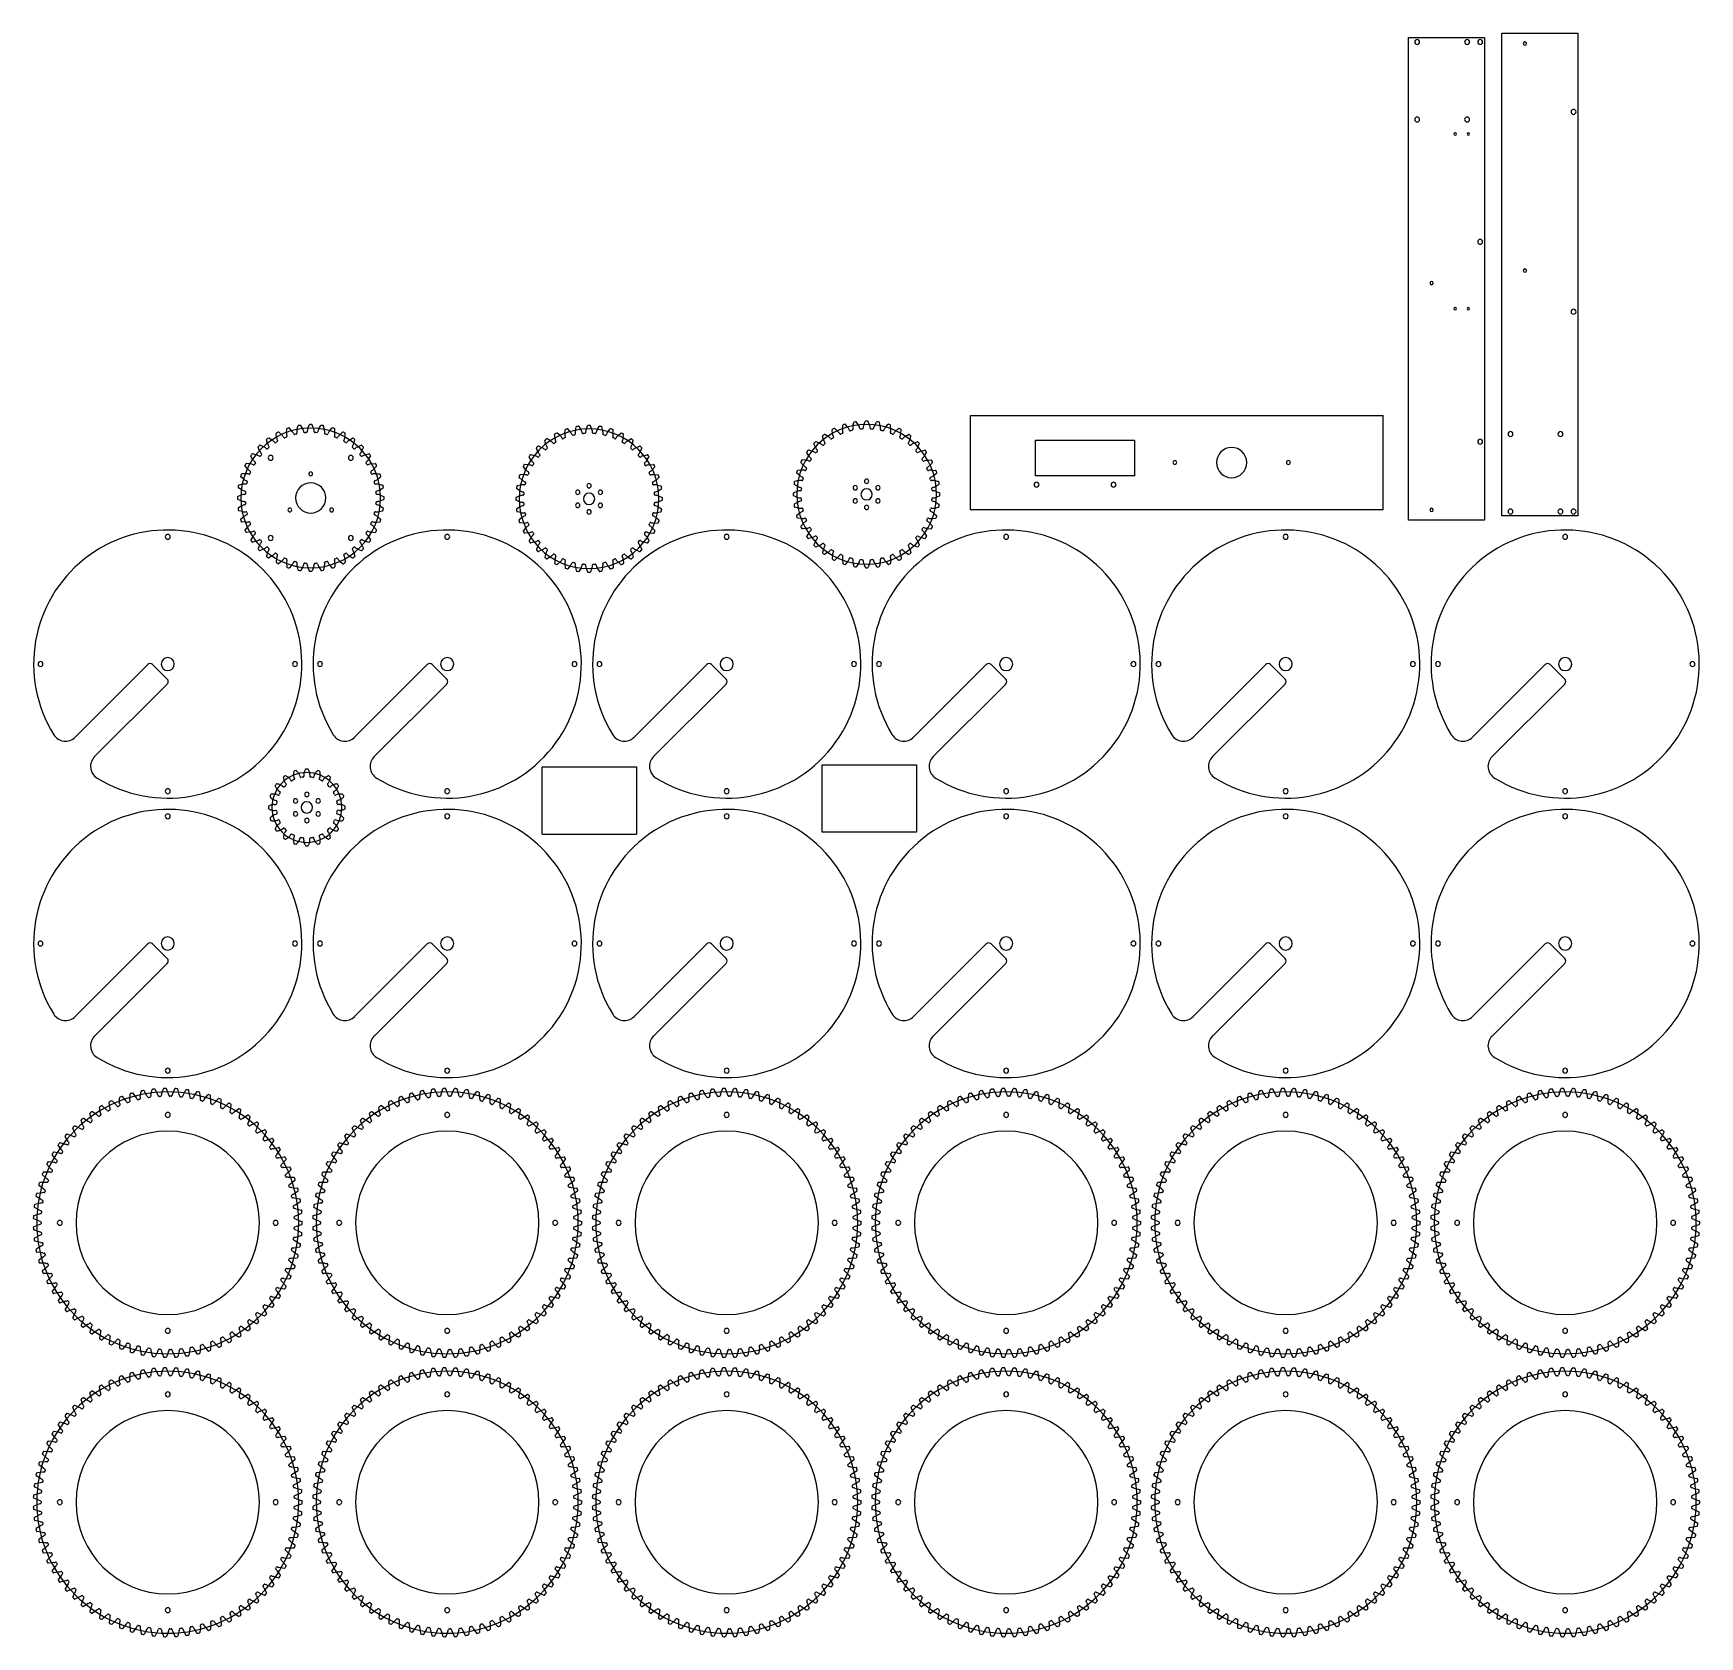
# Model space of a CAD drawing. Header units: inches. Extents: x 0.2 to 47.9, y 0.4 to 46.3.
import ezdxf

# ---------------------------------------------------------------- set-up
doc = ezdxf.new("R2010")
doc.units = ezdxf.units.IN
doc.layers.get('0').update_dxf_attribs({"linetype": 'CONTINUOUS'})
doc.layers.add('10', color=7, linetype='CONTINUOUS')
doc.layers.add('3', color=7, linetype='CONTINUOUS')

msp = doc.modelspace()

# ---------------------------------------------------------------- linework, layer by layer
at = {"color": 0, "linetype": 'CONTINUOUS'}
for p, q in [((42.186, 32.492), (42.186, 46.311)), ((42.186, 46.311), (44.365, 46.311)), ((44.365, 46.311), (44.365, 32.492)), ((39.513, 32.368), (39.513, 46.187)), ((39.513, 46.187), (41.692, 46.187)), ((41.692, 46.187), (41.692, 32.368)), ((26.976, 32.668), (26.976, 35.372)), ((26.976, 35.372), (38.794, 35.372)), ((38.794, 32.668), (38.794, 35.372)), ((28.834, 34.66), (31.669, 34.66)), ((28.834, 33.637), (28.834, 34.66)), ((31.669, 34.66), (31.669, 33.637)), ((31.669, 33.637), (28.834, 33.637)), ((38.794, 32.668), (26.976, 32.668)), ((44.365, 32.492), (42.186, 32.492)), ((41.692, 32.368), (39.513, 32.368)), ((1.35, 26.157), (3.429, 28.236)), ((3.986, 27.818), (3.568, 28.236)), ((9.35, 26.157), (11.429, 28.236)), ((11.986, 27.818), (11.568, 28.236)), ((17.35, 26.157), (19.429, 28.236)), ((19.986, 27.818), (19.568, 28.236)), ((25.35, 26.157), (27.429, 28.236)), ((27.986, 27.818), (27.568, 28.236)), ((33.35, 26.157), (35.429, 28.236)), ((35.986, 27.818), (35.568, 28.236)), ((41.35, 26.157), (43.429, 28.236)), ((43.986, 27.818), (43.568, 28.236)), ((1.907, 25.6), (3.986, 27.679)), ((9.907, 25.6), (11.986, 27.679)), ((17.907, 25.6), (19.986, 27.679)), ((25.907, 25.6), (27.986, 27.679)), ((33.907, 25.6), (35.986, 27.679)), ((41.907, 25.6), (43.986, 27.679)), ((14.714, 25.304), (17.419, 25.304)), ((14.714, 23.375), (14.714, 25.304)), ((17.419, 25.304), (17.419, 23.375)), ((22.728, 23.438), (22.728, 25.367)), ((22.728, 25.367), (25.433, 25.367)), ((25.433, 25.367), (25.433, 23.438)), ((14.714, 23.375), (17.419, 23.375)), ((25.433, 23.438), (22.728, 23.438)), ((1.35, 18.157), (3.429, 20.236)), ((3.986, 19.818), (3.568, 20.236)), ((9.35, 18.157), (11.429, 20.236)), ((11.986, 19.818), (11.568, 20.236)), ((17.35, 18.157), (19.429, 20.236)), ((19.986, 19.818), (19.568, 20.236)), ((25.35, 18.157), (27.429, 20.236)), ((27.986, 19.818), (27.568, 20.236)), ((33.35, 18.157), (35.429, 20.236)), ((35.986, 19.818), (35.568, 20.236)), ((41.35, 18.157), (43.429, 20.236)), ((43.986, 19.818), (43.568, 20.236)), ((1.907, 17.6), (3.986, 19.679)), ((9.907, 17.6), (11.986, 19.679)), ((17.907, 17.6), (19.986, 19.679)), ((25.907, 17.6), (27.986, 19.679)), ((33.907, 17.6), (35.986, 19.679)), ((41.907, 17.6), (43.986, 19.679))]:
    msp.add_line(p, q, dxfattribs=at)
for centre, radius, start, end in [((39.763, 46.062), 0.0703, 90, 270), ((39.763, 46.062), 0.0703, 270, 90), ((41.192, 46.062), 0.0703, 90, 270), ((41.192, 46.062), 0.0703, 270, 90), ((41.567, 46.062), 0.0703, 90, 270), ((41.567, 46.062), 0.0703, 270, 90), ((42.849, 46.016), 0.0469, 90, 270), ((42.849, 46.016), 0.0469, 270, 90), ((39.763, 43.843), 0.0703, 90, 270), ((39.763, 43.843), 0.0703, 270, 90), ((41.192, 43.843), 0.0703, 90, 270), ((41.192, 43.843), 0.0703, 270, 90), ((44.24, 44.061), 0.0703, 90, 270), ((44.24, 44.061), 0.0703, 270, 90), ((40.852, 43.427), 0.035, 90, 270), ((40.852, 43.427), 0.035, 270, 90), ((41.226, 43.427), 0.035, 90, 270), ((41.226, 43.427), 0.035, 270, 90), ((41.567, 40.34), 0.0703, 90, 270), ((41.567, 40.34), 0.0703, 270, 90), ((40.176, 39.16), 0.0469, 90, 270), ((40.176, 39.16), 0.0469, 270, 90), ((42.849, 39.519), 0.0469, 90, 270), ((42.849, 39.519), 0.0469, 270, 90), ((40.852, 38.425), 0.035, 90, 270), ((40.852, 38.425), 0.035, 270, 90), ((41.226, 38.425), 0.035, 90, 270), ((41.226, 38.425), 0.035, 270, 90), ((44.24, 38.339), 0.0703, 90, 270), ((44.24, 38.339), 0.0703, 270, 90), ((42.436, 34.836), 0.0703, 90, 270), ((42.436, 34.836), 0.0703, 270, 90), ((43.865, 34.836), 0.0703, 90, 270), ((43.865, 34.836), 0.0703, 270, 90), ((34.452, 34.02), 0.433, 360, 180), ((41.567, 34.618), 0.0703, 90, 270), ((41.567, 34.618), 0.0703, 270, 90), ((6.944, 34.155), 0.0703, 360, 180), ((6.944, 34.155), 0.0703, 180, 360), ((9.241, 34.155), 0.0703, 360, 180), ((9.241, 34.155), 0.0703, 180, 360), ((32.828, 34.02), 0.0547, 360, 180), ((32.828, 34.02), 0.0547, 180, 360), ((34.452, 34.02), 0.433, 180, 360), ((36.076, 34.02), 0.0547, 360, 180), ((36.076, 34.02), 0.0547, 180, 360), ((8.093, 33.007), 0.433, 360, 180), ((8.093, 33.696), 0.0547, 360, 180), ((8.093, 33.696), 0.0547, 180, 360), ((16.06, 33.356), 0.0625, 360, 180), ((16.06, 33.356), 0.0625, 360, 180), ((24.005, 33.484), 0.0625, 360, 180), ((24.005, 33.484), 0.0625, 360, 180), ((24.005, 33.484), 0.0625, 180, 360), ((24.005, 33.484), 0.0625, 180, 360), ((28.869, 33.388), 0.0703, 360, 180), ((31.074, 33.388), 0.0703, 360, 180), ((8.093, 33.007), 0.433, 180, 360), ((15.736, 33.169), 0.0625, 360, 180), ((15.736, 33.169), 0.0625, 360, 180), ((15.736, 33.169), 0.0625, 180, 360), ((15.736, 33.169), 0.0625, 180, 360), ((16.06, 32.982), 0.162, 360, 180), ((16.06, 32.982), 0.162, 360, 180), ((16.06, 32.982), 0.162, 180, 360), ((16.06, 32.982), 0.162, 180, 360), ((16.06, 33.356), 0.0625, 180, 360), ((16.06, 33.356), 0.0625, 180, 360), ((16.384, 33.169), 0.0625, 360, 180), ((16.384, 33.169), 0.0625, 360, 180), ((16.384, 33.169), 0.0625, 180, 360), ((16.384, 33.169), 0.0625, 180, 360), ((23.681, 33.297), 0.0625, 360, 180), ((23.681, 33.297), 0.0625, 360, 180), ((23.681, 33.297), 0.0625, 180, 360), ((23.681, 33.297), 0.0625, 180, 360), ((23.681, 32.923), 0.0625, 360, 180), ((23.681, 32.923), 0.0625, 360, 180), ((23.681, 32.923), 0.0625, 180, 360), ((23.681, 32.923), 0.0625, 180, 360), ((24.005, 33.11), 0.162, 360, 180), ((24.005, 33.11), 0.162, 360, 180), ((24.005, 33.11), 0.162, 180, 360), ((24.005, 33.11), 0.162, 180, 360), ((24.329, 33.297), 0.0625, 360, 180), ((24.329, 33.297), 0.0625, 360, 180), ((24.329, 33.297), 0.0625, 180, 360), ((24.329, 33.297), 0.0625, 180, 360), ((24.329, 32.923), 0.0625, 360, 180), ((24.329, 32.923), 0.0625, 360, 180), ((24.329, 32.923), 0.0625, 180, 360), ((24.329, 32.923), 0.0625, 180, 360), ((28.869, 33.388), 0.0703, 180, 360), ((31.074, 33.388), 0.0703, 180, 360), ((7.496, 32.663), 0.0547, 360, 180), ((7.496, 32.663), 0.0547, 180, 360), ((8.69, 32.663), 0.0547, 360, 180), ((8.69, 32.663), 0.0547, 180, 360), ((15.736, 32.795), 0.0625, 360, 180), ((15.736, 32.795), 0.0625, 360, 180), ((15.736, 32.795), 0.0625, 180, 360), ((15.736, 32.795), 0.0625, 180, 360), ((16.06, 32.608), 0.0625, 360, 180), ((16.06, 32.608), 0.0625, 360, 180), ((16.06, 32.608), 0.0625, 180, 360), ((16.06, 32.608), 0.0625, 180, 360), ((16.384, 32.795), 0.0625, 360, 180), ((16.384, 32.795), 0.0625, 360, 180), ((16.384, 32.795), 0.0625, 180, 360), ((16.384, 32.795), 0.0625, 180, 360), ((24.005, 32.736), 0.0625, 360, 180), ((24.005, 32.736), 0.0625, 360, 180), ((24.005, 32.736), 0.0625, 180, 360), ((24.005, 32.736), 0.0625, 180, 360), ((40.176, 32.664), 0.0469, 90, 270), ((40.176, 32.664), 0.0469, 270, 90), ((42.436, 32.617), 0.0703, 90, 270), ((42.436, 32.617), 0.0703, 270, 90), ((43.865, 32.617), 0.0703, 90, 270), ((43.865, 32.617), 0.0703, 270, 90), ((44.24, 32.617), 0.0703, 90, 270), ((44.24, 32.617), 0.0703, 270, 90), ((12, 28.25), 3.839, 45, 211.787), ((12, 31.892), 0.0703, 360, 180), ((20, 28.25), 3.839, 45, 211.787), ((20, 31.892), 0.0703, 360, 180), ((28, 28.25), 3.839, 45, 211.787), ((28, 31.892), 0.0703, 360, 180), ((36, 28.25), 3.839, 45, 211.787), ((36, 31.892), 0.0703, 360, 180), ((44, 28.25), 3.839, 45, 211.787), ((44, 31.892), 0.0703, 360, 180), ((6.944, 31.859), 0.0703, 360, 180), ((6.944, 31.859), 0.0703, 180, 360), ((9.241, 31.859), 0.0703, 360, 180), ((9.241, 31.859), 0.0703, 180, 360), ((12, 31.892), 0.0703, 180, 360), ((20, 31.892), 0.0703, 180, 360), ((28, 31.892), 0.0703, 180, 360), ((36, 31.892), 0.0703, 180, 360), ((44, 31.892), 0.0703, 180, 360), ((12, 28.25), 3.839, 238.213, 45), ((20, 28.25), 3.839, 238.213, 45), ((28, 28.25), 3.839, 238.213, 45), ((36, 28.25), 3.839, 238.213, 45), ((44, 28.25), 3.839, 238.213, 45), ((0.358, 28.25), 0.0703, 360, 180), ((0.358, 28.25), 0.0703, 180, 360), ((3.499, 28.166), 0.0984, 45, 135), ((4, 28.25), 0.188, 360, 180), ((4, 28.25), 0.188, 180, 360), ((7.642, 28.25), 0.0703, 360, 180), ((7.642, 28.25), 0.0703, 180, 360), ((8.358, 28.25), 0.0703, 360, 180), ((8.358, 28.25), 0.0703, 180, 360), ((11.499, 28.166), 0.0984, 45, 135), ((12, 28.25), 0.188, 360, 180), ((12, 28.25), 0.188, 180, 360), ((15.642, 28.25), 0.0703, 360, 180), ((15.642, 28.25), 0.0703, 180, 360), ((16.358, 28.25), 0.0703, 360, 180), ((16.358, 28.25), 0.0703, 180, 360), ((19.499, 28.166), 0.0984, 45, 135), ((20, 28.25), 0.188, 360, 180), ((20, 28.25), 0.188, 180, 360), ((23.642, 28.25), 0.0703, 360, 180), ((23.642, 28.25), 0.0703, 180, 360), ((24.358, 28.25), 0.0703, 360, 180), ((24.358, 28.25), 0.0703, 180, 360), ((27.499, 28.166), 0.0984, 45, 135), ((28, 28.25), 0.188, 360, 180), ((28, 28.25), 0.188, 180, 360), ((31.642, 28.25), 0.0703, 360, 180), ((31.642, 28.25), 0.0703, 180, 360), ((32.358, 28.25), 0.0703, 360, 180), ((32.358, 28.25), 0.0703, 180, 360), ((35.499, 28.166), 0.0984, 45, 135), ((36, 28.25), 0.188, 360, 180), ((36, 28.25), 0.188, 180, 360), ((39.642, 28.25), 0.0703, 360, 180), ((39.642, 28.25), 0.0703, 180, 360), ((40.358, 28.25), 0.0703, 360, 180), ((40.358, 28.25), 0.0703, 180, 360), ((43.499, 28.166), 0.0984, 45, 135), ((44, 28.25), 0.188, 360, 180), ((44, 28.25), 0.188, 180, 360), ((47.642, 28.25), 0.0703, 360, 180), ((47.642, 28.25), 0.0703, 180, 360), ((3.916, 27.749), 0.0984, 315, 45), ((11.916, 27.749), 0.0984, 315, 45), ((19.916, 27.749), 0.0984, 315, 45), ((27.916, 27.749), 0.0984, 315, 45), ((35.916, 27.749), 0.0984, 315, 45), ((43.916, 27.749), 0.0984, 315, 45), ((1.072, 26.435), 0.394, 211.787, 315), ((9.072, 26.435), 0.394, 211.787, 315), ((17.072, 26.435), 0.394, 211.787, 315), ((25.072, 26.435), 0.394, 211.787, 315), ((33.072, 26.435), 0.394, 211.787, 315), ((41.072, 26.435), 0.394, 211.787, 315), ((2.185, 25.322), 0.394, 135, 238.213), ((10.185, 25.322), 0.394, 135, 238.213), ((18.185, 25.322), 0.394, 135, 238.213), ((26.185, 25.322), 0.394, 135, 238.213), ((34.185, 25.322), 0.394, 135, 238.213), ((42.185, 25.322), 0.394, 135, 238.213), ((4, 24.608), 0.0703, 360, 180), ((4, 24.608), 0.0703, 180, 360), ((7.658, 24.332), 0.0625, 360, 180), ((7.658, 24.332), 0.0625, 360, 180), ((7.658, 24.332), 0.0625, 180, 360), ((7.658, 24.332), 0.0625, 180, 360), ((7.982, 24.519), 0.0625, 360, 180), ((7.982, 24.519), 0.0625, 360, 180), ((7.982, 24.519), 0.0625, 180, 360), ((7.982, 24.519), 0.0625, 180, 360), ((8.306, 24.332), 0.0625, 360, 180), ((8.306, 24.332), 0.0625, 360, 180), ((8.306, 24.332), 0.0625, 180, 360), ((8.306, 24.332), 0.0625, 180, 360), ((12, 24.608), 0.0703, 360, 180), ((12, 24.608), 0.0703, 180, 360), ((20, 24.608), 0.0703, 360, 180), ((20, 24.608), 0.0703, 180, 360), ((28, 24.608), 0.0703, 360, 180), ((28, 24.608), 0.0703, 180, 360), ((36, 24.608), 0.0703, 360, 180), ((36, 24.608), 0.0703, 180, 360), ((44, 24.608), 0.0703, 360, 180), ((44, 24.608), 0.0703, 180, 360), ((4, 20.25), 3.839, 45, 211.787), ((4, 23.892), 0.0703, 360, 180), ((4, 23.892), 0.0703, 180, 360), ((7.658, 23.958), 0.0625, 360, 180), ((7.658, 23.958), 0.0625, 360, 180), ((7.658, 23.958), 0.0625, 180, 360), ((7.658, 23.958), 0.0625, 180, 360), ((7.982, 24.145), 0.162, 360, 180), ((7.982, 24.145), 0.162, 360, 180), ((7.982, 24.145), 0.162, 180, 360), ((7.982, 24.145), 0.162, 180, 360), ((12, 20.25), 3.839, 45, 211.787), ((8.306, 23.958), 0.0625, 360, 180), ((8.306, 23.958), 0.0625, 360, 180), ((8.306, 23.958), 0.0625, 180, 360), ((8.306, 23.958), 0.0625, 180, 360), ((12, 23.892), 0.0703, 360, 180), ((12, 23.892), 0.0703, 180, 360), ((20, 20.25), 3.839, 45, 211.787), ((20, 23.892), 0.0703, 360, 180), ((20, 23.892), 0.0703, 180, 360), ((28, 20.25), 3.839, 45, 211.787), ((28, 23.892), 0.0703, 360, 180), ((28, 23.892), 0.0703, 180, 360), ((36, 20.25), 3.839, 45, 211.787), ((36, 23.892), 0.0703, 360, 180), ((36, 23.892), 0.0703, 180, 360), ((44, 20.25), 3.839, 45, 211.787), ((44, 23.892), 0.0703, 360, 180), ((44, 23.892), 0.0703, 180, 360), ((7.982, 23.771), 0.0625, 360, 180), ((7.982, 23.771), 0.0625, 360, 180), ((7.982, 23.771), 0.0625, 180, 360), ((7.982, 23.771), 0.0625, 180, 360), ((4, 20.25), 3.839, 238.213, 45), ((12, 20.25), 3.839, 238.213, 45), ((20, 20.25), 3.839, 238.213, 45), ((28, 20.25), 3.839, 238.213, 45), ((36, 20.25), 3.839, 238.213, 45), ((44, 20.25), 3.839, 238.213, 45), ((0.358, 20.25), 0.0703, 360, 180), ((0.358, 20.25), 0.0703, 180, 360), ((3.499, 20.166), 0.0984, 45, 135), ((4, 20.25), 0.188, 360, 180), ((4, 20.25), 0.188, 180, 360), ((7.642, 20.25), 0.0703, 360, 180), ((7.642, 20.25), 0.0703, 180, 360), ((8.358, 20.25), 0.0703, 360, 180), ((8.358, 20.25), 0.0703, 180, 360), ((11.499, 20.166), 0.0984, 45, 135), ((12, 20.25), 0.188, 360, 180), ((12, 20.25), 0.188, 180, 360), ((15.642, 20.25), 0.0703, 360, 180), ((15.642, 20.25), 0.0703, 180, 360), ((16.358, 20.25), 0.0703, 360, 180), ((16.358, 20.25), 0.0703, 180, 360), ((19.499, 20.166), 0.0984, 45, 135), ((20, 20.25), 0.188, 360, 180), ((20, 20.25), 0.188, 180, 360), ((23.642, 20.25), 0.0703, 360, 180), ((23.642, 20.25), 0.0703, 180, 360), ((24.358, 20.25), 0.0703, 360, 180), ((24.358, 20.25), 0.0703, 180, 360), ((27.499, 20.166), 0.0984, 45, 135), ((28, 20.25), 0.188, 360, 180), ((28, 20.25), 0.188, 180, 360), ((31.642, 20.25), 0.0703, 360, 180), ((31.642, 20.25), 0.0703, 180, 360), ((32.358, 20.25), 0.0703, 360, 180), ((32.358, 20.25), 0.0703, 180, 360), ((35.499, 20.166), 0.0984, 45, 135), ((36, 20.25), 0.188, 360, 180), ((36, 20.25), 0.188, 180, 360), ((39.642, 20.25), 0.0703, 360, 180), ((39.642, 20.25), 0.0703, 180, 360), ((40.358, 20.25), 0.0703, 360, 180), ((40.358, 20.25), 0.0703, 180, 360), ((43.499, 20.166), 0.0984, 45, 135), ((44, 20.25), 0.188, 360, 180), ((44, 20.25), 0.188, 180, 360), ((47.642, 20.25), 0.0703, 360, 180), ((47.642, 20.25), 0.0703, 180, 360), ((3.916, 19.749), 0.0984, 315, 45), ((11.916, 19.749), 0.0984, 315, 45), ((19.916, 19.749), 0.0984, 315, 45), ((27.916, 19.749), 0.0984, 315, 45), ((35.916, 19.749), 0.0984, 315, 45), ((43.916, 19.749), 0.0984, 315, 45), ((1.072, 18.435), 0.394, 211.787, 315), ((9.072, 18.435), 0.394, 211.787, 315), ((17.072, 18.435), 0.394, 211.787, 315), ((25.072, 18.435), 0.394, 211.787, 315), ((33.072, 18.435), 0.394, 211.787, 315), ((41.072, 18.435), 0.394, 211.787, 315), ((2.185, 17.322), 0.394, 135, 238.213), ((10.185, 17.322), 0.394, 135, 238.213), ((18.185, 17.322), 0.394, 135, 238.213), ((26.185, 17.322), 0.394, 135, 238.213), ((34.185, 17.322), 0.394, 135, 238.213), ((42.185, 17.322), 0.394, 135, 238.213), ((4, 16.608), 0.0703, 360, 180), ((4, 16.608), 0.0703, 180, 360), ((12, 16.608), 0.0703, 360, 180), ((12, 16.608), 0.0703, 180, 360), ((20, 16.608), 0.0703, 360, 180), ((20, 16.608), 0.0703, 180, 360), ((28, 16.608), 0.0703, 360, 180), ((28, 16.608), 0.0703, 180, 360), ((36, 16.608), 0.0703, 360, 180), ((36, 16.608), 0.0703, 180, 360), ((44, 16.608), 0.0703, 360, 180), ((44, 16.608), 0.0703, 180, 360), ((4, 15.341), 0.0703, 360, 180), ((4, 15.341), 0.0703, 180, 360), ((12, 15.341), 0.0703, 360, 180), ((12, 15.341), 0.0703, 180, 360), ((20, 15.341), 0.0703, 360, 180), ((20, 15.341), 0.0703, 180, 360), ((28, 15.341), 0.0703, 360, 180), ((28, 15.341), 0.0703, 180, 360), ((36, 15.341), 0.0703, 360, 180), ((36, 15.341), 0.0703, 180, 360), ((44, 15.341), 0.0703, 360, 180), ((44, 15.341), 0.0703, 180, 360), ((4, 12.25), 2.625, 360, 180), ((12, 12.25), 2.625, 360, 180), ((20, 12.25), 2.625, 360, 180), ((28, 12.25), 2.625, 360, 180), ((36, 12.25), 2.625, 360, 180), ((44, 12.25), 2.625, 360, 180), ((0.909, 12.25), 0.0703, 360, 180), ((0.909, 12.25), 0.0703, 180, 360), ((4, 12.25), 2.625, 180, 360), ((7.091, 12.25), 0.0703, 360, 180), ((7.091, 12.25), 0.0703, 180, 360), ((8.909, 12.25), 0.0703, 360, 180), ((8.909, 12.25), 0.0703, 180, 360), ((12, 12.25), 2.625, 180, 360), ((15.091, 12.25), 0.0703, 360, 180), ((15.091, 12.25), 0.0703, 180, 360), ((16.909, 12.25), 0.0703, 360, 180), ((16.909, 12.25), 0.0703, 180, 360), ((20, 12.25), 2.625, 180, 360), ((23.091, 12.25), 0.0703, 360, 180), ((23.091, 12.25), 0.0703, 180, 360), ((24.909, 12.25), 0.0703, 360, 180), ((24.909, 12.25), 0.0703, 180, 360), ((28, 12.25), 2.625, 180, 360), ((31.091, 12.25), 0.0703, 360, 180), ((31.091, 12.25), 0.0703, 180, 360), ((32.909, 12.25), 0.0703, 360, 180), ((32.909, 12.25), 0.0703, 180, 360), ((36, 12.25), 2.625, 180, 360), ((39.091, 12.25), 0.0703, 360, 180), ((39.091, 12.25), 0.0703, 180, 360), ((40.909, 12.25), 0.0703, 360, 180), ((40.909, 12.25), 0.0703, 180, 360), ((44, 12.25), 2.625, 180, 360), ((47.091, 12.25), 0.0703, 360, 180), ((47.091, 12.25), 0.0703, 180, 360), ((4, 9.159), 0.0703, 360, 180), ((4, 9.159), 0.0703, 180, 360), ((12, 9.159), 0.0703, 360, 180), ((12, 9.159), 0.0703, 180, 360), ((20, 9.159), 0.0703, 360, 180), ((20, 9.159), 0.0703, 180, 360), ((28, 9.159), 0.0703, 360, 180), ((28, 9.159), 0.0703, 180, 360), ((36, 9.159), 0.0703, 360, 180), ((36, 9.159), 0.0703, 180, 360), ((44, 9.159), 0.0703, 360, 180), ((44, 9.159), 0.0703, 180, 360), ((4, 7.341), 0.0703, 360, 180), ((4, 7.341), 0.0703, 180, 360), ((12, 7.341), 0.0703, 360, 180), ((12, 7.341), 0.0703, 180, 360), ((20, 7.341), 0.0703, 360, 180), ((20, 7.341), 0.0703, 180, 360), ((28, 7.341), 0.0703, 360, 180), ((28, 7.341), 0.0703, 180, 360), ((36, 7.341), 0.0703, 360, 180), ((36, 7.341), 0.0703, 180, 360), ((44, 7.341), 0.0703, 360, 180), ((44, 7.341), 0.0703, 180, 360), ((4, 4.25), 2.625, 360, 180), ((12, 4.25), 2.625, 360, 180), ((20, 4.25), 2.625, 360, 180), ((28, 4.25), 2.625, 360, 180), ((36, 4.25), 2.625, 360, 180), ((44, 4.25), 2.625, 360, 180), ((0.909, 4.25), 0.0703, 360, 180), ((7.091, 4.25), 0.0703, 360, 180), ((8.909, 4.25), 0.0703, 360, 180), ((15.091, 4.25), 0.0703, 360, 180), ((16.909, 4.25), 0.0703, 360, 180), ((23.091, 4.25), 0.0703, 360, 180), ((24.909, 4.25), 0.0703, 360, 180), ((31.091, 4.25), 0.0703, 360, 180), ((32.909, 4.25), 0.0703, 360, 180), ((39.091, 4.25), 0.0703, 360, 180), ((40.909, 4.25), 0.0703, 360, 180), ((47.091, 4.25), 0.0703, 360, 180), ((0.909, 4.25), 0.0703, 180, 360), ((4, 4.25), 2.625, 180, 360), ((7.091, 4.25), 0.0703, 180, 360), ((8.909, 4.25), 0.0703, 180, 360), ((12, 4.25), 2.625, 180, 360), ((15.091, 4.25), 0.0703, 180, 360), ((16.909, 4.25), 0.0703, 180, 360), ((20, 4.25), 2.625, 180, 360), ((23.091, 4.25), 0.0703, 180, 360), ((24.909, 4.25), 0.0703, 180, 360), ((28, 4.25), 2.625, 180, 360), ((31.091, 4.25), 0.0703, 180, 360), ((32.909, 4.25), 0.0703, 180, 360), ((36, 4.25), 2.625, 180, 360), ((39.091, 4.25), 0.0703, 180, 360), ((40.909, 4.25), 0.0703, 180, 360), ((44, 4.25), 2.625, 180, 360), ((47.091, 4.25), 0.0703, 180, 360), ((4, 1.159), 0.0703, 360, 180), ((4, 1.159), 0.0703, 180, 360), ((12, 1.159), 0.0703, 360, 180), ((12, 1.159), 0.0703, 180, 360), ((20, 1.159), 0.0703, 360, 180), ((20, 1.159), 0.0703, 180, 360), ((28, 1.159), 0.0703, 360, 180), ((28, 1.159), 0.0703, 180, 360), ((36, 1.159), 0.0703, 360, 180), ((36, 1.159), 0.0703, 180, 360), ((44, 1.159), 0.0703, 360, 180), ((44, 1.159), 0.0703, 180, 360)]:
    msp.add_arc(centre, radius, start, end, dxfattribs=at)
at = {"layer": '10', "color": 10, "linetype": 'CONTINUOUS'}
for centre, radius, start, end in [((8.093, 33.007), 2, 360, 180), ((16.06, 32.982), 2, 360, 180), ((24.005, 33.11), 2, 360, 180), ((8.093, 33.007), 2, 180, 360), ((16.06, 32.982), 2, 180, 360), ((24.005, 33.11), 2, 180, 360), ((7.982, 24.145), 1, 360, 180), ((7.982, 24.145), 1, 180, 360), ((4, 12.25), 3.75, 360, 180), ((12, 12.25), 3.75, 360, 180), ((20, 12.25), 3.75, 360, 180), ((28, 12.25), 3.75, 360, 180), ((36, 12.25), 3.75, 360, 180), ((44, 12.25), 3.75, 360, 180), ((4, 12.25), 3.75, 180, 360), ((12, 12.25), 3.75, 180, 360), ((20, 12.25), 3.75, 180, 360), ((28, 12.25), 3.75, 180, 360), ((36, 12.25), 3.75, 180, 360), ((44, 12.25), 3.75, 180, 360), ((4, 4.25), 3.75, 360, 180), ((12, 4.25), 3.75, 360, 180), ((20, 4.25), 3.75, 360, 180), ((28, 4.25), 3.75, 360, 180), ((36, 4.25), 3.75, 360, 180), ((44, 4.25), 3.75, 360, 180), ((4, 4.25), 3.75, 180, 360), ((12, 4.25), 3.75, 180, 360), ((20, 4.25), 3.75, 180, 360), ((28, 4.25), 3.75, 180, 360), ((36, 4.25), 3.75, 180, 360), ((44, 4.25), 3.75, 180, 360)]:
    msp.add_arc(centre, radius, start, end, dxfattribs=at)
at = {"layer": '3', "color": 3, "linetype": 'CONTINUOUS'}
for p, q in [((7.117, 34.741), (7.107, 34.85)), ((7.263, 34.815), (7.181, 34.888)), ((7.401, 34.872), (7.407, 34.982)), ((7.556, 34.923), (7.487, 35.007)), ((7.701, 34.958), (7.725, 35.065)), ((7.863, 34.983), (7.807, 35.078)), ((8.011, 34.995), (8.051, 35.097)), ((8.175, 34.995), (8.135, 35.097)), ((8.323, 34.983), (8.378, 35.078)), ((8.485, 34.958), (8.461, 35.065)), ((8.629, 34.923), (8.699, 35.007)), ((8.785, 34.872), (8.778, 34.982)), ((8.923, 34.815), (9.004, 34.888)), ((9.068, 34.741), (9.079, 34.85)), ((15.085, 34.716), (15.074, 34.825)), ((15.23, 34.79), (15.148, 34.863)), ((15.368, 34.847), (15.374, 34.956)), ((15.523, 34.898), (15.454, 34.982)), ((15.668, 34.932), (15.692, 35.039)), ((15.83, 34.958), (15.774, 35.052)), ((15.978, 34.97), (16.018, 35.071)), ((16.142, 34.97), (16.102, 35.071)), ((16.29, 34.958), (16.345, 35.052)), ((16.452, 34.932), (16.428, 35.039)), ((16.596, 34.898), (16.666, 34.982)), ((16.752, 34.847), (16.746, 34.956)), ((16.89, 34.79), (16.971, 34.863)), ((17.035, 34.716), (17.046, 34.825)), ((22.902, 34.767), (22.81, 34.826)), ((23.029, 34.844), (23.019, 34.953)), ((23.175, 34.919), (23.093, 34.991)), ((23.313, 34.976), (23.319, 35.085)), ((23.468, 35.026), (23.399, 35.111)), ((23.613, 35.061), (23.636, 35.168)), ((23.775, 35.087), (23.719, 35.181)), ((23.923, 35.098), (23.963, 35.2)), ((24.087, 35.098), (24.047, 35.2)), ((24.235, 35.087), (24.29, 35.181)), ((24.397, 35.061), (24.373, 35.168)), ((24.541, 35.026), (24.611, 35.111)), ((24.697, 34.976), (24.69, 35.085)), ((24.834, 34.919), (24.916, 34.991)), ((24.98, 34.844), (24.991, 34.953)), ((25.107, 34.767), (25.199, 34.826)), ((6.629, 34.355), (6.585, 34.455)), ((6.745, 34.471), (6.645, 34.514)), ((6.858, 34.567), (6.831, 34.673)), ((6.99, 34.663), (6.898, 34.722)), ((9.195, 34.663), (9.287, 34.722)), ((9.328, 34.567), (9.355, 34.673)), ((9.441, 34.471), (9.541, 34.514)), ((9.556, 34.355), (9.6, 34.455)), ((14.596, 34.329), (14.553, 34.43)), ((14.712, 34.445), (14.612, 34.489)), ((14.825, 34.542), (14.798, 34.648)), ((14.958, 34.638), (14.865, 34.697)), ((17.162, 34.638), (17.254, 34.697)), ((17.295, 34.542), (17.322, 34.648)), ((17.408, 34.445), (17.508, 34.489)), ((17.523, 34.329), (17.567, 34.43)), ((22.444, 34.345), (22.339, 34.372)), ((22.541, 34.458), (22.497, 34.558)), ((22.657, 34.574), (22.557, 34.618)), ((22.77, 34.67), (22.742, 34.776)), ((25.239, 34.67), (25.267, 34.776)), ((25.353, 34.574), (25.453, 34.618)), ((25.468, 34.458), (25.512, 34.558)), ((25.565, 34.345), (25.671, 34.372)), ((6.284, 33.837), (6.212, 33.918)), ((6.359, 33.982), (6.25, 33.993)), ((6.436, 34.109), (6.377, 34.201)), ((6.533, 34.242), (6.427, 34.269)), ((9.653, 34.242), (9.759, 34.269)), ((9.749, 34.109), (9.808, 34.201)), ((9.827, 33.982), (9.936, 33.993)), ((9.901, 33.837), (9.974, 33.918)), ((14.251, 33.811), (14.179, 33.893)), ((14.326, 33.957), (14.217, 33.968)), ((14.404, 34.084), (14.345, 34.176)), ((14.5, 34.216), (14.394, 34.244)), ((17.62, 34.216), (17.726, 34.244)), ((17.716, 34.084), (17.775, 34.176)), ((17.794, 33.957), (17.903, 33.968)), ((17.868, 33.811), (17.941, 33.893)), ((22.196, 33.94), (22.124, 34.022)), ((22.271, 34.086), (22.162, 34.096)), ((22.348, 34.213), (22.289, 34.305)), ((25.661, 34.213), (25.72, 34.305)), ((25.739, 34.086), (25.848, 34.096)), ((25.813, 33.94), (25.886, 34.022)), ((6.142, 33.399), (6.035, 33.375)), ((6.177, 33.544), (6.092, 33.613)), ((6.227, 33.699), (6.118, 33.693)), ((9.958, 33.699), (10.067, 33.693)), ((10.009, 33.544), (10.093, 33.613)), ((10.044, 33.399), (10.15, 33.375)), ((14.144, 33.518), (14.059, 33.588)), ((14.194, 33.674), (14.085, 33.667)), ((17.925, 33.674), (18.035, 33.667)), ((17.976, 33.518), (18.06, 33.588)), ((22.028, 33.34), (21.934, 33.396)), ((22.054, 33.502), (21.947, 33.479)), ((22.089, 33.647), (22.004, 33.716)), ((22.139, 33.802), (22.03, 33.796)), ((25.87, 33.802), (25.979, 33.796)), ((25.921, 33.647), (26.005, 33.716)), ((25.955, 33.502), (26.062, 33.479)), ((25.981, 33.34), (26.075, 33.396)), ((6.105, 33.089), (6.003, 33.049)), ((6.105, 32.925), (6.003, 32.965)), ((6.117, 33.237), (6.022, 33.293)), ((10.069, 33.237), (10.164, 33.293)), ((10.081, 33.089), (10.183, 33.049)), ((10.081, 32.925), (10.183, 32.965)), ((14.072, 33.063), (13.97, 33.023)), ((14.072, 32.9), (13.97, 32.94)), ((14.084, 33.212), (13.989, 33.267)), ((14.109, 33.373), (14.002, 33.35)), ((18.011, 33.373), (18.117, 33.35)), ((18.036, 33.212), (18.131, 33.267)), ((18.048, 33.063), (18.15, 33.023)), ((18.048, 32.9), (18.15, 32.94)), ((22.017, 33.192), (21.915, 33.152)), ((22.017, 33.028), (21.915, 33.068)), ((25.993, 33.192), (26.095, 33.152)), ((25.993, 33.028), (26.095, 33.068)), ((6.117, 32.777), (6.022, 32.721)), ((6.142, 32.615), (6.035, 32.639)), ((6.177, 32.47), (6.092, 32.401)), ((10.009, 32.47), (10.093, 32.401)), ((10.044, 32.615), (10.15, 32.639)), ((10.069, 32.777), (10.164, 32.721)), ((14.084, 32.751), (13.989, 32.696)), ((14.109, 32.59), (14.002, 32.613)), ((14.144, 32.445), (14.059, 32.376)), ((17.976, 32.445), (18.06, 32.376)), ((18.011, 32.59), (18.117, 32.613)), ((18.036, 32.751), (18.131, 32.696)), ((22.028, 32.88), (21.934, 32.825)), ((22.054, 32.718), (21.947, 32.742)), ((22.089, 32.574), (22.004, 32.504)), ((25.921, 32.574), (26.005, 32.504)), ((25.955, 32.718), (26.062, 32.742)), ((25.981, 32.88), (26.075, 32.825)), ((6.227, 32.315), (6.118, 32.321)), ((6.284, 32.177), (6.212, 32.096)), ((6.359, 32.032), (6.25, 32.021)), ((9.827, 32.032), (9.936, 32.021)), ((9.901, 32.177), (9.974, 32.096)), ((9.958, 32.315), (10.067, 32.321)), ((14.194, 32.289), (14.085, 32.296)), ((14.251, 32.152), (14.179, 32.07)), ((14.326, 32.006), (14.217, 31.995)), ((17.794, 32.006), (17.903, 31.995)), ((17.868, 32.152), (17.941, 32.07)), ((17.925, 32.289), (18.035, 32.296)), ((22.139, 32.418), (22.03, 32.425)), ((22.196, 32.281), (22.124, 32.199)), ((22.271, 32.135), (22.162, 32.124)), ((22.348, 32.008), (22.289, 31.916)), ((25.661, 32.008), (25.72, 31.916)), ((25.739, 32.135), (25.848, 32.124)), ((25.813, 32.281), (25.886, 32.199)), ((25.87, 32.418), (25.979, 32.425)), ((6.436, 31.905), (6.377, 31.812)), ((6.533, 31.772), (6.427, 31.745)), ((6.629, 31.659), (6.585, 31.559)), ((6.745, 31.543), (6.645, 31.5)), ((9.441, 31.543), (9.541, 31.5)), ((9.556, 31.659), (9.6, 31.559)), ((9.653, 31.772), (9.759, 31.745)), ((9.749, 31.905), (9.808, 31.812)), ((14.404, 31.879), (14.345, 31.787)), ((14.5, 31.747), (14.394, 31.719)), ((14.596, 31.634), (14.553, 31.533)), ((14.712, 31.518), (14.612, 31.474)), ((17.408, 31.518), (17.508, 31.474)), ((17.523, 31.634), (17.567, 31.533)), ((17.62, 31.747), (17.726, 31.719)), ((17.716, 31.879), (17.775, 31.787)), ((22.444, 31.876), (22.339, 31.848)), ((22.541, 31.762), (22.497, 31.662)), ((22.657, 31.647), (22.557, 31.603)), ((22.77, 31.55), (22.742, 31.444)), ((25.239, 31.55), (25.267, 31.444)), ((25.353, 31.647), (25.453, 31.603)), ((25.468, 31.762), (25.512, 31.662)), ((25.565, 31.876), (25.671, 31.848)), ((6.858, 31.447), (6.831, 31.341)), ((6.99, 31.351), (6.898, 31.292)), ((7.117, 31.273), (7.107, 31.164)), ((7.263, 31.199), (7.181, 31.126)), ((7.401, 31.142), (7.407, 31.032)), ((7.556, 31.091), (7.487, 31.006)), ((7.701, 31.056), (7.725, 30.949)), ((7.863, 31.031), (7.807, 30.936)), ((8.011, 31.019), (8.051, 30.917)), ((8.175, 31.019), (8.135, 30.917)), ((8.323, 31.031), (8.378, 30.936)), ((8.485, 31.056), (8.461, 30.949)), ((8.629, 31.091), (8.699, 31.006)), ((8.785, 31.142), (8.778, 31.032)), ((8.923, 31.199), (9.004, 31.126)), ((9.068, 31.273), (9.079, 31.164)), ((9.195, 31.351), (9.287, 31.292)), ((9.328, 31.447), (9.355, 31.341)), ((14.825, 31.421), (14.798, 31.315)), ((14.958, 31.325), (14.865, 31.266)), ((15.085, 31.247), (15.074, 31.138)), ((15.23, 31.173), (15.148, 31.1)), ((15.368, 31.116), (15.374, 31.007)), ((15.523, 31.066), (15.454, 30.981)), ((15.668, 31.031), (15.692, 30.924)), ((15.83, 31.005), (15.774, 30.911)), ((16.29, 31.005), (16.345, 30.911)), ((16.452, 31.031), (16.428, 30.924)), ((16.596, 31.066), (16.666, 30.981)), ((16.752, 31.116), (16.746, 31.007)), ((16.89, 31.173), (16.971, 31.1)), ((17.035, 31.247), (17.046, 31.138)), ((17.162, 31.325), (17.254, 31.266)), ((17.295, 31.421), (17.322, 31.315)), ((22.902, 31.454), (22.81, 31.395)), ((23.029, 31.376), (23.019, 31.267)), ((23.175, 31.302), (23.093, 31.229)), ((23.313, 31.245), (23.319, 31.136)), ((23.468, 31.194), (23.399, 31.11)), ((23.613, 31.159), (23.636, 31.053)), ((23.775, 31.134), (23.719, 31.04)), ((23.923, 31.122), (23.963, 31.02)), ((24.087, 31.122), (24.047, 31.02)), ((24.235, 31.134), (24.29, 31.04)), ((24.397, 31.159), (24.373, 31.053)), ((24.541, 31.194), (24.611, 31.11)), ((24.697, 31.245), (24.69, 31.136)), ((24.834, 31.302), (24.916, 31.229)), ((24.98, 31.376), (24.991, 31.267)), ((25.107, 31.454), (25.199, 31.395)), ((15.978, 30.994), (16.018, 30.892)), ((16.142, 30.994), (16.102, 30.892)), ((7.326, 24.926), (7.341, 24.886)), ((7.361, 24.85), (7.39, 24.817)), ((7.443, 25.011), (7.476, 24.984)), ((7.503, 24.954), (7.526, 24.916)), ((7.599, 25.09), (7.601, 25.048)), ((7.61, 25.008), (7.627, 24.967)), ((7.736, 25.135), (7.76, 25.099)), ((7.776, 25.062), (7.786, 25.019)), ((7.895, 25.081), (7.899, 25.037)), ((7.91, 25.162), (7.899, 25.121)), ((8.054, 25.162), (8.066, 25.121)), ((8.07, 25.081), (8.066, 25.037)), ((8.188, 25.062), (8.178, 25.019)), ((8.228, 25.135), (8.204, 25.099)), ((8.355, 25.008), (8.337, 24.967)), ((8.365, 25.09), (8.363, 25.048)), ((8.461, 24.954), (8.439, 24.916)), ((8.522, 25.011), (8.488, 24.984)), ((8.603, 24.85), (8.574, 24.817)), ((8.639, 24.926), (8.624, 24.886)), ((6.992, 24.391), (7.028, 24.367)), ((7.037, 24.528), (7.08, 24.526)), ((7.065, 24.351), (7.108, 24.341)), ((7.117, 24.685), (7.143, 24.651)), ((7.119, 24.518), (7.16, 24.5)), ((7.174, 24.624), (7.212, 24.602)), ((7.202, 24.801), (7.241, 24.786)), ((7.277, 24.766), (7.31, 24.737)), ((8.688, 24.766), (8.655, 24.737)), ((8.763, 24.801), (8.723, 24.786)), ((8.791, 24.624), (8.753, 24.602)), ((8.845, 24.518), (8.804, 24.5)), ((8.848, 24.685), (8.821, 24.651)), ((8.899, 24.351), (8.856, 24.341)), ((8.927, 24.528), (8.885, 24.526)), ((8.972, 24.391), (8.936, 24.367)), ((6.965, 24.217), (7.006, 24.229)), ((6.965, 24.073), (7.006, 24.062)), ((6.992, 23.899), (7.028, 23.923)), ((7.047, 24.233), (7.09, 24.229)), ((7.047, 24.057), (7.09, 24.062)), ((7.065, 23.939), (7.108, 23.949)), ((8.899, 23.939), (8.856, 23.949)), ((8.918, 24.233), (8.874, 24.229)), ((8.918, 24.057), (8.874, 24.062)), ((8.972, 23.899), (8.936, 23.923)), ((8.999, 24.217), (8.958, 24.229)), ((8.999, 24.073), (8.958, 24.062)), ((7.037, 23.762), (7.08, 23.764)), ((7.117, 23.606), (7.143, 23.639)), ((7.119, 23.773), (7.16, 23.79)), ((7.174, 23.666), (7.212, 23.689)), ((7.202, 23.489), (7.241, 23.504)), ((7.277, 23.524), (7.31, 23.553)), ((7.326, 23.364), (7.341, 23.404)), ((7.361, 23.44), (7.39, 23.473)), ((7.503, 23.337), (7.526, 23.375)), ((8.461, 23.337), (8.439, 23.375)), ((8.603, 23.44), (8.574, 23.473)), ((8.639, 23.364), (8.624, 23.404)), ((8.688, 23.524), (8.655, 23.553)), ((8.763, 23.489), (8.723, 23.504)), ((8.791, 23.666), (8.753, 23.689)), ((8.845, 23.773), (8.804, 23.79)), ((8.848, 23.606), (8.821, 23.639)), ((8.927, 23.762), (8.885, 23.764)), ((7.443, 23.28), (7.476, 23.306)), ((7.599, 23.2), (7.601, 23.242)), ((7.61, 23.282), (7.627, 23.323)), ((7.736, 23.155), (7.76, 23.191)), ((7.776, 23.228), (7.786, 23.271)), ((7.895, 23.209), (7.899, 23.253)), ((7.91, 23.128), (7.899, 23.169)), ((8.054, 23.128), (8.066, 23.169)), ((8.07, 23.209), (8.066, 23.253)), ((8.188, 23.228), (8.178, 23.271)), ((8.228, 23.155), (8.204, 23.191)), ((8.355, 23.282), (8.337, 23.323)), ((8.365, 23.2), (8.363, 23.242)), ((8.522, 23.28), (8.488, 23.306)), ((2.52, 15.627), (2.405, 15.743)), ((2.623, 15.67), (2.621, 15.833)), ((2.807, 15.739), (2.702, 15.864)), ((2.914, 15.773), (2.926, 15.936)), ((3.103, 15.826), (3.009, 15.96)), ((3.213, 15.852), (3.238, 16.013)), ((3.406, 15.889), (3.323, 16.03)), ((3.517, 15.905), (3.555, 16.064)), ((3.712, 15.926), (3.642, 16.073)), ((3.825, 15.933), (3.876, 16.088)), ((4.021, 15.937), (3.963, 16.09)), ((4.133, 15.935), (4.198, 16.085)), ((4.329, 15.922), (4.284, 16.079)), ((4.441, 15.91), (4.518, 16.055)), ((4.636, 15.882), (4.604, 16.042)), ((4.746, 15.861), (4.834, 15.998)), ((4.937, 15.816), (4.919, 15.978)), ((5.045, 15.786), (5.145, 15.915)), ((5.232, 15.725), (5.228, 15.888)), ((5.338, 15.686), (5.448, 15.806)), ((5.519, 15.61), (5.528, 15.773)), ((10.52, 15.627), (10.405, 15.743)), ((10.623, 15.67), (10.621, 15.833)), ((10.807, 15.739), (10.702, 15.864)), ((10.914, 15.773), (10.926, 15.936)), ((11.103, 15.826), (11.009, 15.96)), ((11.213, 15.852), (11.238, 16.013)), ((11.406, 15.889), (11.323, 16.03)), ((11.517, 15.905), (11.555, 16.064)), ((11.712, 15.926), (11.642, 16.073)), ((11.825, 15.933), (11.876, 16.088)), ((12.021, 15.937), (11.963, 16.09)), ((12.133, 15.935), (12.198, 16.085)), ((12.329, 15.922), (12.284, 16.079)), ((12.441, 15.91), (12.518, 16.055)), ((12.636, 15.882), (12.604, 16.042)), ((12.746, 15.861), (12.834, 15.998)), ((12.937, 15.816), (12.919, 15.978)), ((13.045, 15.786), (13.145, 15.915)), ((13.232, 15.725), (13.228, 15.888)), ((13.338, 15.686), (13.448, 15.806)), ((13.519, 15.61), (13.528, 15.773)), ((18.52, 15.627), (18.405, 15.743)), ((18.623, 15.67), (18.621, 15.833)), ((18.807, 15.739), (18.702, 15.864)), ((18.914, 15.773), (18.926, 15.936)), ((19.103, 15.826), (19.009, 15.96)), ((19.213, 15.852), (19.238, 16.013)), ((19.406, 15.889), (19.323, 16.03)), ((19.517, 15.905), (19.555, 16.064)), ((19.712, 15.926), (19.642, 16.073)), ((19.825, 15.933), (19.876, 16.088)), ((20.021, 15.937), (19.963, 16.09)), ((20.133, 15.935), (20.198, 16.085)), ((20.329, 15.922), (20.284, 16.079)), ((20.441, 15.91), (20.518, 16.055)), ((20.636, 15.882), (20.604, 16.042)), ((20.746, 15.861), (20.834, 15.998)), ((20.937, 15.816), (20.919, 15.978)), ((21.045, 15.786), (21.145, 15.915)), ((21.232, 15.725), (21.228, 15.888)), ((21.338, 15.686), (21.448, 15.806)), ((21.519, 15.61), (21.528, 15.773)), ((26.52, 15.627), (26.405, 15.743)), ((26.623, 15.67), (26.621, 15.833)), ((26.807, 15.739), (26.702, 15.864)), ((26.914, 15.773), (26.926, 15.936)), ((27.103, 15.826), (27.009, 15.96)), ((27.213, 15.852), (27.238, 16.013)), ((27.406, 15.889), (27.323, 16.03)), ((27.517, 15.905), (27.555, 16.064)), ((27.712, 15.926), (27.642, 16.073)), ((27.825, 15.933), (27.876, 16.088)), ((28.021, 15.937), (27.963, 16.09)), ((28.133, 15.935), (28.198, 16.085)), ((28.329, 15.922), (28.284, 16.079)), ((28.441, 15.91), (28.518, 16.055)), ((28.636, 15.882), (28.604, 16.042)), ((28.746, 15.861), (28.834, 15.998)), ((28.937, 15.816), (28.919, 15.978)), ((29.045, 15.786), (29.145, 15.915)), ((29.232, 15.725), (29.228, 15.888)), ((29.338, 15.686), (29.448, 15.806)), ((29.519, 15.61), (29.528, 15.773)), ((34.52, 15.627), (34.405, 15.743)), ((34.623, 15.67), (34.621, 15.833)), ((34.807, 15.739), (34.702, 15.864)), ((34.914, 15.773), (34.926, 15.936)), ((35.103, 15.826), (35.009, 15.96)), ((35.213, 15.852), (35.238, 16.013)), ((35.406, 15.889), (35.323, 16.03)), ((35.517, 15.905), (35.555, 16.064)), ((35.712, 15.926), (35.642, 16.073)), ((35.825, 15.933), (35.876, 16.088)), ((36.021, 15.937), (35.963, 16.09)), ((36.133, 15.935), (36.198, 16.085)), ((36.329, 15.922), (36.284, 16.079)), ((36.441, 15.91), (36.518, 16.055)), ((36.636, 15.882), (36.604, 16.042)), ((36.746, 15.861), (36.834, 15.998)), ((36.937, 15.816), (36.919, 15.978)), ((37.045, 15.786), (37.145, 15.915)), ((37.232, 15.725), (37.228, 15.888)), ((37.338, 15.686), (37.448, 15.806)), ((37.519, 15.61), (37.528, 15.773)), ((42.52, 15.627), (42.405, 15.743)), ((42.623, 15.67), (42.621, 15.833)), ((42.807, 15.739), (42.702, 15.864)), ((42.914, 15.773), (42.926, 15.936)), ((43.103, 15.826), (43.009, 15.96)), ((43.213, 15.852), (43.238, 16.013)), ((43.406, 15.889), (43.323, 16.03)), ((43.517, 15.905), (43.555, 16.064)), ((43.712, 15.926), (43.642, 16.073)), ((43.825, 15.933), (43.876, 16.088)), ((44.021, 15.937), (43.963, 16.09)), ((44.133, 15.935), (44.198, 16.085)), ((44.329, 15.922), (44.284, 16.079)), ((44.441, 15.91), (44.518, 16.055)), ((44.636, 15.882), (44.604, 16.042)), ((44.746, 15.861), (44.834, 15.998)), ((44.937, 15.816), (44.919, 15.978)), ((45.045, 15.786), (45.145, 15.915)), ((45.232, 15.725), (45.228, 15.888)), ((45.338, 15.686), (45.448, 15.806)), ((45.519, 15.61), (45.528, 15.773)), ((1.816, 15.22), (1.773, 15.378)), ((1.977, 15.333), (1.844, 15.428)), ((2.072, 15.393), (2.043, 15.553)), ((2.242, 15.491), (2.118, 15.597)), ((2.342, 15.543), (2.326, 15.706)), ((5.62, 15.562), (5.74, 15.673)), ((5.795, 15.471), (5.817, 15.632)), ((5.892, 15.415), (6.021, 15.515)), ((6.058, 15.309), (6.094, 15.468)), ((6.15, 15.245), (6.287, 15.335)), ((6.307, 15.126), (6.356, 15.282)), ((9.816, 15.22), (9.773, 15.378)), ((9.977, 15.333), (9.844, 15.428)), ((10.072, 15.393), (10.043, 15.553)), ((10.242, 15.491), (10.118, 15.597)), ((10.342, 15.543), (10.326, 15.706)), ((13.62, 15.562), (13.74, 15.673)), ((13.795, 15.471), (13.817, 15.632)), ((13.892, 15.415), (14.021, 15.515)), ((14.058, 15.309), (14.094, 15.468)), ((14.15, 15.245), (14.287, 15.335)), ((14.307, 15.126), (14.356, 15.282)), ((17.816, 15.22), (17.773, 15.378)), ((17.977, 15.333), (17.844, 15.428)), ((18.072, 15.393), (18.043, 15.553)), ((18.242, 15.491), (18.118, 15.597)), ((18.342, 15.543), (18.326, 15.706)), ((21.62, 15.562), (21.74, 15.673)), ((21.795, 15.471), (21.817, 15.632)), ((21.892, 15.415), (22.021, 15.515)), ((22.058, 15.309), (22.094, 15.468)), ((22.15, 15.245), (22.287, 15.335)), ((22.307, 15.126), (22.356, 15.282)), ((25.816, 15.22), (25.773, 15.378)), ((25.977, 15.333), (25.844, 15.428)), ((26.072, 15.393), (26.043, 15.553)), ((26.242, 15.491), (26.118, 15.597)), ((26.342, 15.543), (26.326, 15.706)), ((29.62, 15.562), (29.74, 15.673)), ((29.795, 15.471), (29.817, 15.632)), ((29.892, 15.415), (30.021, 15.515)), ((30.058, 15.309), (30.094, 15.468)), ((30.15, 15.245), (30.287, 15.335)), ((30.307, 15.126), (30.356, 15.282)), ((33.816, 15.22), (33.773, 15.378)), ((33.977, 15.333), (33.844, 15.428)), ((34.072, 15.393), (34.043, 15.553)), ((34.242, 15.491), (34.118, 15.597)), ((34.342, 15.543), (34.326, 15.706)), ((37.62, 15.562), (37.74, 15.673)), ((37.795, 15.471), (37.817, 15.632)), ((37.892, 15.415), (38.021, 15.515)), ((38.058, 15.309), (38.094, 15.468)), ((38.15, 15.245), (38.287, 15.335)), ((38.307, 15.126), (38.356, 15.282)), ((41.816, 15.22), (41.773, 15.378)), ((41.977, 15.333), (41.844, 15.428)), ((42.072, 15.393), (42.043, 15.553)), ((42.242, 15.491), (42.118, 15.597)), ((42.342, 15.543), (42.326, 15.706)), ((45.62, 15.562), (45.74, 15.673)), ((45.795, 15.471), (45.817, 15.632)), ((45.892, 15.415), (46.021, 15.515)), ((46.058, 15.309), (46.094, 15.468)), ((46.15, 15.245), (46.287, 15.335)), ((46.307, 15.126), (46.356, 15.282)), ((1.274, 14.733), (1.122, 14.792)), ((1.351, 14.815), (1.283, 14.963)), ((1.492, 14.952), (1.345, 15.024)), ((1.575, 15.027), (1.519, 15.181)), ((1.726, 15.152), (1.586, 15.236)), ((6.393, 15.055), (6.537, 15.132)), ((6.539, 14.923), (6.601, 15.074)), ((6.619, 14.845), (6.769, 14.91)), ((6.754, 14.701), (6.829, 14.847)), ((9.274, 14.733), (9.122, 14.792)), ((9.351, 14.815), (9.283, 14.963)), ((9.492, 14.952), (9.345, 15.024)), ((9.575, 15.027), (9.519, 15.181)), ((9.726, 15.152), (9.586, 15.236)), ((14.393, 15.055), (14.537, 15.132)), ((14.539, 14.923), (14.601, 15.074)), ((14.619, 14.845), (14.769, 14.91)), ((14.754, 14.701), (14.829, 14.847)), ((17.274, 14.733), (17.122, 14.792)), ((17.351, 14.815), (17.283, 14.963)), ((17.492, 14.952), (17.345, 15.024)), ((17.575, 15.027), (17.519, 15.181)), ((17.726, 15.152), (17.586, 15.236)), ((22.393, 15.055), (22.537, 15.132)), ((22.539, 14.923), (22.601, 15.074)), ((22.619, 14.845), (22.769, 14.91)), ((22.754, 14.701), (22.829, 14.847)), ((25.274, 14.733), (25.122, 14.792)), ((25.351, 14.815), (25.283, 14.963)), ((25.492, 14.952), (25.345, 15.024)), ((25.575, 15.027), (25.519, 15.181)), ((25.726, 15.152), (25.586, 15.236)), ((30.393, 15.055), (30.537, 15.132)), ((30.539, 14.923), (30.601, 15.074)), ((30.619, 14.845), (30.769, 14.91)), ((30.754, 14.701), (30.829, 14.847)), ((33.274, 14.733), (33.122, 14.792)), ((33.351, 14.815), (33.283, 14.963)), ((33.492, 14.952), (33.345, 15.024)), ((33.575, 15.027), (33.519, 15.181)), ((33.726, 15.152), (33.586, 15.236)), ((38.393, 15.055), (38.537, 15.132)), ((38.539, 14.923), (38.601, 15.074)), ((38.619, 14.845), (38.769, 14.91)), ((38.754, 14.701), (38.829, 14.847)), ((41.274, 14.733), (41.122, 14.792)), ((41.351, 14.815), (41.283, 14.963)), ((41.492, 14.952), (41.345, 15.024)), ((41.575, 15.027), (41.519, 15.181)), ((41.726, 15.152), (41.586, 15.236)), ((46.393, 15.055), (46.537, 15.132)), ((46.539, 14.923), (46.601, 15.074)), ((46.619, 14.845), (46.769, 14.91)), ((46.754, 14.701), (46.829, 14.847)), ((0.961, 14.337), (0.868, 14.472)), ((1.076, 14.496), (0.919, 14.542)), ((1.146, 14.584), (1.065, 14.726)), ((6.827, 14.616), (6.982, 14.669)), ((6.949, 14.462), (7.036, 14.601)), ((7.015, 14.371), (7.174, 14.411)), ((7.124, 14.208), (7.222, 14.338)), ((8.961, 14.337), (8.868, 14.472)), ((9.076, 14.496), (8.919, 14.542)), ((9.146, 14.584), (9.065, 14.726)), ((14.827, 14.616), (14.982, 14.669)), ((14.949, 14.462), (15.036, 14.601)), ((15.015, 14.371), (15.174, 14.411)), ((15.124, 14.208), (15.222, 14.338)), ((16.961, 14.337), (16.868, 14.472)), ((17.076, 14.496), (16.919, 14.542)), ((17.146, 14.584), (17.065, 14.726)), ((22.827, 14.616), (22.982, 14.669)), ((22.949, 14.462), (23.036, 14.601)), ((23.015, 14.371), (23.174, 14.411)), ((23.124, 14.208), (23.222, 14.338)), ((24.961, 14.337), (24.868, 14.472)), ((25.076, 14.496), (24.919, 14.542)), ((25.146, 14.584), (25.065, 14.726)), ((30.827, 14.616), (30.982, 14.669)), ((30.949, 14.462), (31.036, 14.601)), ((31.015, 14.371), (31.174, 14.411)), ((31.124, 14.208), (31.222, 14.338)), ((32.961, 14.337), (32.868, 14.472)), ((33.076, 14.496), (32.919, 14.542)), ((33.146, 14.584), (33.065, 14.726)), ((38.827, 14.616), (38.982, 14.669)), ((38.949, 14.462), (39.036, 14.601)), ((39.015, 14.371), (39.174, 14.411)), ((39.124, 14.208), (39.222, 14.338)), ((40.961, 14.337), (40.868, 14.472)), ((41.076, 14.496), (40.919, 14.542)), ((41.146, 14.584), (41.065, 14.726)), ((46.827, 14.616), (46.982, 14.669)), ((46.949, 14.462), (47.036, 14.601)), ((47.015, 14.371), (47.174, 14.411)), ((47.124, 14.208), (47.222, 14.338)), ((0.655, 13.801), (0.542, 13.918)), ((0.742, 13.977), (0.58, 13.996)), ((0.797, 14.075), (0.693, 14.202)), ((0.898, 14.243), (0.738, 14.276)), ((7.182, 14.112), (7.344, 14.138)), ((7.277, 13.939), (7.385, 14.062)), ((7.327, 13.839), (7.49, 13.851)), ((8.655, 13.801), (8.542, 13.918)), ((8.742, 13.977), (8.58, 13.996)), ((8.797, 14.075), (8.693, 14.202)), ((8.898, 14.243), (8.738, 14.276)), ((15.182, 14.112), (15.344, 14.138)), ((15.277, 13.939), (15.385, 14.062)), ((15.327, 13.839), (15.49, 13.851)), ((16.655, 13.801), (16.542, 13.918)), ((16.742, 13.977), (16.58, 13.996)), ((16.797, 14.075), (16.693, 14.202)), ((16.898, 14.243), (16.738, 14.276)), ((23.182, 14.112), (23.344, 14.138)), ((23.277, 13.939), (23.385, 14.062)), ((23.327, 13.839), (23.49, 13.851)), ((24.655, 13.801), (24.542, 13.918)), ((24.742, 13.977), (24.58, 13.996)), ((24.797, 14.075), (24.693, 14.202)), ((24.898, 14.243), (24.738, 14.276)), ((31.182, 14.112), (31.344, 14.138)), ((31.277, 13.939), (31.385, 14.062)), ((31.327, 13.839), (31.49, 13.851)), ((32.655, 13.801), (32.542, 13.918)), ((32.742, 13.977), (32.58, 13.996)), ((32.797, 14.075), (32.693, 14.202)), ((32.898, 14.243), (32.738, 14.276)), ((39.182, 14.112), (39.344, 14.138)), ((39.277, 13.939), (39.385, 14.062)), ((39.327, 13.839), (39.49, 13.851)), ((40.655, 13.801), (40.542, 13.918)), ((40.742, 13.977), (40.58, 13.996)), ((40.797, 14.075), (40.693, 14.202)), ((40.898, 14.243), (40.738, 14.276)), ((47.182, 14.112), (47.344, 14.138)), ((47.277, 13.939), (47.385, 14.062)), ((47.327, 13.839), (47.49, 13.851)), ((0.5, 13.409), (0.337, 13.401)), ((0.537, 13.515), (0.414, 13.623)), ((0.609, 13.698), (0.446, 13.704)), ((7.407, 13.659), (7.525, 13.772)), ((7.448, 13.555), (7.612, 13.554)), ((7.513, 13.369), (7.64, 13.472)), ((8.5, 13.409), (8.337, 13.401)), ((8.537, 13.515), (8.414, 13.623)), ((8.609, 13.698), (8.446, 13.704)), ((15.407, 13.659), (15.525, 13.772)), ((15.448, 13.555), (15.612, 13.554)), ((15.513, 13.369), (15.64, 13.472)), ((16.5, 13.409), (16.337, 13.401)), ((16.537, 13.515), (16.414, 13.623)), ((16.609, 13.698), (16.446, 13.704)), ((23.407, 13.659), (23.525, 13.772)), ((23.448, 13.555), (23.612, 13.554)), ((23.513, 13.369), (23.64, 13.472)), ((24.5, 13.409), (24.337, 13.401)), ((24.537, 13.515), (24.414, 13.623)), ((24.609, 13.698), (24.446, 13.704)), ((31.407, 13.659), (31.525, 13.772)), ((31.448, 13.555), (31.612, 13.554)), ((31.513, 13.369), (31.64, 13.472)), ((32.5, 13.409), (32.337, 13.401)), ((32.537, 13.515), (32.414, 13.623)), ((32.609, 13.698), (32.446, 13.704)), ((39.407, 13.659), (39.525, 13.772)), ((39.448, 13.555), (39.612, 13.554)), ((39.513, 13.369), (39.64, 13.472)), ((40.5, 13.409), (40.337, 13.401)), ((40.537, 13.515), (40.414, 13.623)), ((40.609, 13.698), (40.446, 13.704)), ((47.407, 13.659), (47.525, 13.772)), ((47.448, 13.555), (47.612, 13.554)), ((47.513, 13.369), (47.64, 13.472)), ((0.374, 12.92), (0.235, 13.006)), ((0.415, 13.112), (0.253, 13.091)), ((0.443, 13.221), (0.312, 13.318)), ((7.545, 13.262), (7.708, 13.247)), ((7.594, 13.071), (7.73, 13.163)), ((7.618, 12.962), (7.778, 12.933)), ((8.374, 12.92), (8.235, 13.006)), ((8.415, 13.112), (8.253, 13.091)), ((8.443, 13.221), (8.312, 13.318)), ((15.545, 13.262), (15.708, 13.247)), ((15.594, 13.071), (15.73, 13.163)), ((15.618, 12.962), (15.778, 12.933)), ((16.374, 12.92), (16.235, 13.006)), ((16.415, 13.112), (16.253, 13.091)), ((16.443, 13.221), (16.312, 13.318)), ((23.545, 13.262), (23.708, 13.247)), ((23.594, 13.071), (23.73, 13.163)), ((23.618, 12.962), (23.778, 12.933)), ((24.374, 12.92), (24.235, 13.006)), ((24.415, 13.112), (24.253, 13.091)), ((24.443, 13.221), (24.312, 13.318)), ((31.545, 13.262), (31.708, 13.247)), ((31.594, 13.071), (31.73, 13.163)), ((31.618, 12.962), (31.778, 12.933)), ((32.374, 12.92), (32.235, 13.006)), ((32.415, 13.112), (32.253, 13.091)), ((32.443, 13.221), (32.312, 13.318)), ((39.545, 13.262), (39.708, 13.247)), ((39.594, 13.071), (39.73, 13.163)), ((39.618, 12.962), (39.778, 12.933)), ((40.374, 12.92), (40.235, 13.006)), ((40.415, 13.112), (40.253, 13.091)), ((40.443, 13.221), (40.312, 13.318)), ((47.545, 13.262), (47.708, 13.247)), ((47.594, 13.071), (47.73, 13.163)), ((47.618, 12.962), (47.778, 12.933)), ((0.322, 12.503), (0.166, 12.454)), ((0.331, 12.614), (0.185, 12.688)), ((0.356, 12.809), (0.196, 12.774)), ((7.65, 12.768), (7.793, 12.847)), ((7.664, 12.656), (7.822, 12.615)), ((7.681, 12.46), (7.83, 12.528)), ((8.322, 12.503), (8.166, 12.454)), ((8.331, 12.614), (8.185, 12.688)), ((8.356, 12.809), (8.196, 12.774)), ((15.65, 12.768), (15.793, 12.847)), ((15.664, 12.656), (15.822, 12.615)), ((15.681, 12.46), (15.83, 12.528)), ((16.322, 12.503), (16.166, 12.454)), ((16.331, 12.614), (16.185, 12.688)), ((16.356, 12.809), (16.196, 12.774)), ((23.65, 12.768), (23.793, 12.847)), ((23.664, 12.656), (23.822, 12.615)), ((23.681, 12.46), (23.83, 12.528)), ((24.322, 12.503), (24.166, 12.454)), ((24.331, 12.614), (24.185, 12.688)), ((24.356, 12.809), (24.196, 12.774)), ((31.65, 12.768), (31.793, 12.847)), ((31.664, 12.656), (31.822, 12.615)), ((31.681, 12.46), (31.83, 12.528)), ((32.322, 12.503), (32.166, 12.454)), ((32.331, 12.614), (32.185, 12.688)), ((32.356, 12.809), (32.196, 12.774)), ((39.65, 12.768), (39.793, 12.847)), ((39.664, 12.656), (39.822, 12.615)), ((39.681, 12.46), (39.83, 12.528)), ((40.322, 12.503), (40.166, 12.454)), ((40.331, 12.614), (40.185, 12.688)), ((40.356, 12.809), (40.196, 12.774)), ((47.65, 12.768), (47.793, 12.847)), ((47.664, 12.656), (47.822, 12.615)), ((47.681, 12.46), (47.83, 12.528)), ((0.314, 12.306), (0.162, 12.367)), ((0.314, 12.194), (0.162, 12.133)), ((0.322, 11.997), (0.166, 12.046)), ((7.681, 12.04), (7.83, 11.972)), ((7.686, 12.348), (7.839, 12.293)), ((7.686, 12.152), (7.839, 12.207)), ((8.314, 12.306), (8.162, 12.367)), ((8.314, 12.194), (8.162, 12.133)), ((8.322, 11.997), (8.166, 12.046)), ((15.681, 12.04), (15.83, 11.972)), ((15.686, 12.348), (15.839, 12.293)), ((15.686, 12.152), (15.839, 12.207)), ((16.314, 12.306), (16.162, 12.367)), ((16.314, 12.194), (16.162, 12.133)), ((16.322, 11.997), (16.166, 12.046)), ((23.681, 12.04), (23.83, 11.972)), ((23.686, 12.348), (23.839, 12.293)), ((23.686, 12.152), (23.839, 12.207)), ((24.314, 12.306), (24.162, 12.367)), ((24.314, 12.194), (24.162, 12.133)), ((24.322, 11.997), (24.166, 12.046)), ((31.681, 12.04), (31.83, 11.972)), ((31.686, 12.348), (31.839, 12.293)), ((31.686, 12.152), (31.839, 12.207)), ((32.314, 12.306), (32.162, 12.367)), ((32.314, 12.194), (32.162, 12.133)), ((32.322, 11.997), (32.166, 12.046)), ((39.681, 12.04), (39.83, 11.972)), ((39.686, 12.348), (39.839, 12.293)), ((39.686, 12.152), (39.839, 12.207)), ((40.314, 12.306), (40.162, 12.367)), ((40.314, 12.194), (40.162, 12.133)), ((40.322, 11.997), (40.166, 12.046)), ((47.681, 12.04), (47.83, 11.972)), ((47.686, 12.348), (47.839, 12.293)), ((47.686, 12.152), (47.839, 12.207)), ((0.331, 11.886), (0.185, 11.812)), ((0.356, 11.691), (0.196, 11.726)), ((0.374, 11.58), (0.235, 11.494)), ((7.618, 11.538), (7.778, 11.567)), ((7.65, 11.732), (7.793, 11.653)), ((7.664, 11.844), (7.822, 11.885)), ((8.331, 11.886), (8.185, 11.812)), ((8.356, 11.691), (8.196, 11.726)), ((8.374, 11.58), (8.235, 11.494)), ((15.618, 11.538), (15.778, 11.567)), ((15.65, 11.732), (15.793, 11.653)), ((15.664, 11.844), (15.822, 11.885)), ((16.331, 11.886), (16.185, 11.812)), ((16.356, 11.691), (16.196, 11.726)), ((16.374, 11.58), (16.235, 11.494)), ((23.618, 11.538), (23.778, 11.567)), ((23.65, 11.732), (23.793, 11.653)), ((23.664, 11.844), (23.822, 11.885)), ((24.331, 11.886), (24.185, 11.812)), ((24.356, 11.691), (24.196, 11.726)), ((24.374, 11.58), (24.235, 11.494)), ((31.618, 11.538), (31.778, 11.567)), ((31.65, 11.732), (31.793, 11.653)), ((31.664, 11.844), (31.822, 11.885)), ((32.331, 11.886), (32.185, 11.812)), ((32.356, 11.691), (32.196, 11.726)), ((32.374, 11.58), (32.235, 11.494)), ((39.618, 11.538), (39.778, 11.567)), ((39.65, 11.732), (39.793, 11.653)), ((39.664, 11.844), (39.822, 11.885)), ((40.331, 11.886), (40.185, 11.812)), ((40.356, 11.691), (40.196, 11.726)), ((40.374, 11.58), (40.235, 11.494)), ((47.618, 11.538), (47.778, 11.567)), ((47.65, 11.732), (47.793, 11.653)), ((47.664, 11.844), (47.822, 11.885)), ((0.415, 11.388), (0.253, 11.409)), ((0.443, 11.279), (0.312, 11.182)), ((0.5, 11.091), (0.337, 11.099)), ((0.537, 10.985), (0.414, 10.877)), ((7.513, 11.131), (7.64, 11.028)), ((7.545, 11.238), (7.708, 11.253)), ((7.594, 11.429), (7.73, 11.337)), ((8.415, 11.388), (8.253, 11.409)), ((8.443, 11.279), (8.312, 11.182)), ((8.5, 11.091), (8.337, 11.099)), ((8.537, 10.985), (8.414, 10.877)), ((15.513, 11.131), (15.64, 11.028)), ((15.545, 11.238), (15.708, 11.253)), ((15.594, 11.429), (15.73, 11.337)), ((16.415, 11.388), (16.253, 11.409)), ((16.443, 11.279), (16.312, 11.182)), ((16.5, 11.091), (16.337, 11.099)), ((16.537, 10.985), (16.414, 10.877)), ((23.513, 11.131), (23.64, 11.028)), ((23.545, 11.238), (23.708, 11.253)), ((23.594, 11.429), (23.73, 11.337)), ((24.415, 11.388), (24.253, 11.409)), ((24.443, 11.279), (24.312, 11.182)), ((24.5, 11.091), (24.337, 11.099)), ((24.537, 10.985), (24.414, 10.877)), ((31.513, 11.131), (31.64, 11.028)), ((31.545, 11.238), (31.708, 11.253)), ((31.594, 11.429), (31.73, 11.337)), ((32.415, 11.388), (32.253, 11.409)), ((32.443, 11.279), (32.312, 11.182)), ((32.5, 11.091), (32.337, 11.099)), ((32.537, 10.985), (32.414, 10.877)), ((39.513, 11.131), (39.64, 11.028)), ((39.545, 11.238), (39.708, 11.253)), ((39.594, 11.429), (39.73, 11.337)), ((40.415, 11.388), (40.253, 11.409)), ((40.443, 11.279), (40.312, 11.182)), ((40.5, 11.091), (40.337, 11.099)), ((40.537, 10.985), (40.414, 10.877)), ((47.513, 11.131), (47.64, 11.028)), ((47.545, 11.238), (47.708, 11.253)), ((47.594, 11.429), (47.73, 11.337)), ((0.609, 10.802), (0.446, 10.796)), ((0.655, 10.699), (0.542, 10.582)), ((0.742, 10.523), (0.58, 10.504)), ((7.277, 10.561), (7.385, 10.438)), ((7.327, 10.661), (7.49, 10.649)), ((7.407, 10.841), (7.525, 10.728)), ((7.448, 10.945), (7.612, 10.946)), ((8.609, 10.802), (8.446, 10.796)), ((8.655, 10.699), (8.542, 10.582)), ((8.742, 10.523), (8.58, 10.504)), ((15.277, 10.561), (15.385, 10.438)), ((15.327, 10.661), (15.49, 10.649)), ((15.407, 10.841), (15.525, 10.728)), ((15.448, 10.945), (15.612, 10.946)), ((16.609, 10.802), (16.446, 10.796)), ((16.655, 10.699), (16.542, 10.582)), ((16.742, 10.523), (16.58, 10.504)), ((23.277, 10.561), (23.385, 10.438)), ((23.327, 10.661), (23.49, 10.649)), ((23.407, 10.841), (23.525, 10.728)), ((23.448, 10.945), (23.612, 10.946)), ((24.609, 10.802), (24.446, 10.796)), ((24.655, 10.699), (24.542, 10.582)), ((24.742, 10.523), (24.58, 10.504)), ((31.277, 10.561), (31.385, 10.438)), ((31.327, 10.661), (31.49, 10.649)), ((31.407, 10.841), (31.525, 10.728)), ((31.448, 10.945), (31.612, 10.946)), ((32.609, 10.802), (32.446, 10.796)), ((32.655, 10.699), (32.542, 10.582)), ((32.742, 10.523), (32.58, 10.504)), ((39.277, 10.561), (39.385, 10.438)), ((39.327, 10.661), (39.49, 10.649)), ((39.407, 10.841), (39.525, 10.728)), ((39.448, 10.945), (39.612, 10.946)), ((40.609, 10.802), (40.446, 10.796)), ((40.655, 10.699), (40.542, 10.582)), ((40.742, 10.523), (40.58, 10.504)), ((47.277, 10.561), (47.385, 10.438)), ((47.327, 10.661), (47.49, 10.649)), ((47.407, 10.841), (47.525, 10.728)), ((47.448, 10.945), (47.612, 10.946)), ((0.797, 10.425), (0.693, 10.298)), ((0.898, 10.257), (0.738, 10.224)), ((0.961, 10.163), (0.868, 10.028)), ((6.949, 10.038), (7.036, 9.899)), ((7.015, 10.129), (7.174, 10.089)), ((7.124, 10.292), (7.222, 10.162)), ((7.182, 10.388), (7.344, 10.362)), ((8.797, 10.425), (8.693, 10.298)), ((8.898, 10.257), (8.738, 10.224)), ((8.961, 10.163), (8.868, 10.028)), ((14.949, 10.038), (15.036, 9.899)), ((15.015, 10.129), (15.174, 10.089)), ((15.124, 10.292), (15.222, 10.162)), ((15.182, 10.388), (15.344, 10.362)), ((16.797, 10.425), (16.693, 10.298)), ((16.898, 10.257), (16.738, 10.224)), ((16.961, 10.163), (16.868, 10.028)), ((22.949, 10.038), (23.036, 9.899)), ((23.015, 10.129), (23.174, 10.089)), ((23.124, 10.292), (23.222, 10.162)), ((23.182, 10.388), (23.344, 10.362)), ((24.797, 10.425), (24.693, 10.298)), ((24.898, 10.257), (24.738, 10.224)), ((24.961, 10.163), (24.868, 10.028)), ((30.949, 10.038), (31.036, 9.899)), ((31.015, 10.129), (31.174, 10.089)), ((31.124, 10.292), (31.222, 10.162)), ((31.182, 10.388), (31.344, 10.362)), ((32.797, 10.425), (32.693, 10.298)), ((32.898, 10.257), (32.738, 10.224)), ((32.961, 10.163), (32.868, 10.028)), ((38.949, 10.038), (39.036, 9.899)), ((39.015, 10.129), (39.174, 10.089)), ((39.124, 10.292), (39.222, 10.162)), ((39.182, 10.388), (39.344, 10.362)), ((40.797, 10.425), (40.693, 10.298)), ((40.898, 10.257), (40.738, 10.224)), ((40.961, 10.163), (40.868, 10.028)), ((46.949, 10.038), (47.036, 9.899)), ((47.015, 10.129), (47.174, 10.089)), ((47.124, 10.292), (47.222, 10.162)), ((47.182, 10.388), (47.344, 10.362)), ((1.076, 10.004), (0.919, 9.958)), ((1.146, 9.916), (1.065, 9.774)), ((1.274, 9.767), (1.122, 9.708)), ((1.351, 9.685), (1.283, 9.537)), ((1.492, 9.548), (1.345, 9.476)), ((6.539, 9.577), (6.601, 9.426)), ((6.619, 9.655), (6.769, 9.59)), ((6.754, 9.799), (6.829, 9.653)), ((6.827, 9.884), (6.982, 9.831)), ((9.076, 10.004), (8.919, 9.958)), ((9.146, 9.916), (9.065, 9.774)), ((9.274, 9.767), (9.122, 9.708)), ((9.351, 9.685), (9.283, 9.537)), ((9.492, 9.548), (9.345, 9.476)), ((14.539, 9.577), (14.601, 9.426)), ((14.619, 9.655), (14.769, 9.59)), ((14.754, 9.799), (14.829, 9.653)), ((14.827, 9.884), (14.982, 9.831)), ((17.076, 10.004), (16.919, 9.958)), ((17.146, 9.916), (17.065, 9.774)), ((17.274, 9.767), (17.122, 9.708)), ((17.351, 9.685), (17.283, 9.537)), ((17.492, 9.548), (17.345, 9.476)), ((22.539, 9.577), (22.601, 9.426)), ((22.619, 9.655), (22.769, 9.59)), ((22.754, 9.799), (22.829, 9.653)), ((22.827, 9.884), (22.982, 9.831)), ((25.076, 10.004), (24.919, 9.958)), ((25.146, 9.916), (25.065, 9.774)), ((25.274, 9.767), (25.122, 9.708)), ((25.351, 9.685), (25.283, 9.537)), ((25.492, 9.548), (25.345, 9.476)), ((30.539, 9.577), (30.601, 9.426)), ((30.619, 9.655), (30.769, 9.59)), ((30.754, 9.799), (30.829, 9.653)), ((30.827, 9.884), (30.982, 9.831)), ((33.076, 10.004), (32.919, 9.958)), ((33.146, 9.916), (33.065, 9.774)), ((33.274, 9.767), (33.122, 9.708)), ((33.351, 9.685), (33.283, 9.537)), ((33.492, 9.548), (33.345, 9.476)), ((38.539, 9.577), (38.601, 9.426)), ((38.619, 9.655), (38.769, 9.59)), ((38.754, 9.799), (38.829, 9.653)), ((38.827, 9.884), (38.982, 9.831)), ((41.076, 10.004), (40.919, 9.958)), ((41.146, 9.916), (41.065, 9.774)), ((41.274, 9.767), (41.122, 9.708)), ((41.351, 9.685), (41.283, 9.537)), ((41.492, 9.548), (41.345, 9.476)), ((46.539, 9.577), (46.601, 9.426)), ((46.619, 9.655), (46.769, 9.59)), ((46.754, 9.799), (46.829, 9.653)), ((46.827, 9.884), (46.982, 9.831)), ((1.575, 9.473), (1.519, 9.319)), ((1.726, 9.348), (1.586, 9.264)), ((1.816, 9.28), (1.773, 9.122)), ((1.977, 9.167), (1.844, 9.072)), ((2.072, 9.107), (2.043, 8.947)), ((5.892, 9.085), (6.021, 8.985)), ((6.058, 9.191), (6.094, 9.032)), ((6.15, 9.255), (6.287, 9.165)), ((6.307, 9.374), (6.356, 9.218)), ((6.393, 9.445), (6.537, 9.368)), ((9.575, 9.473), (9.519, 9.319)), ((9.726, 9.348), (9.586, 9.264)), ((9.816, 9.28), (9.773, 9.122)), ((9.977, 9.167), (9.844, 9.072)), ((10.072, 9.107), (10.043, 8.947)), ((13.892, 9.085), (14.021, 8.985)), ((14.058, 9.191), (14.094, 9.032)), ((14.15, 9.255), (14.287, 9.165)), ((14.307, 9.374), (14.356, 9.218)), ((14.393, 9.445), (14.537, 9.368)), ((17.575, 9.473), (17.519, 9.319)), ((17.726, 9.348), (17.586, 9.264)), ((17.816, 9.28), (17.773, 9.122)), ((17.977, 9.167), (17.844, 9.072)), ((18.072, 9.107), (18.043, 8.947)), ((21.892, 9.085), (22.021, 8.985)), ((22.058, 9.191), (22.094, 9.032)), ((22.15, 9.255), (22.287, 9.165)), ((22.307, 9.374), (22.356, 9.218)), ((22.393, 9.445), (22.537, 9.368)), ((25.575, 9.473), (25.519, 9.319)), ((25.726, 9.348), (25.586, 9.264)), ((25.816, 9.28), (25.773, 9.122)), ((25.977, 9.167), (25.844, 9.072)), ((26.072, 9.107), (26.043, 8.947)), ((29.892, 9.085), (30.021, 8.985)), ((30.058, 9.191), (30.094, 9.032)), ((30.15, 9.255), (30.287, 9.165)), ((30.307, 9.374), (30.356, 9.218)), ((30.393, 9.445), (30.537, 9.368)), ((33.575, 9.473), (33.519, 9.319)), ((33.726, 9.348), (33.586, 9.264)), ((33.816, 9.28), (33.773, 9.122)), ((33.977, 9.167), (33.844, 9.072)), ((34.072, 9.107), (34.043, 8.947)), ((37.892, 9.085), (38.021, 8.985)), ((38.058, 9.191), (38.094, 9.032)), ((38.15, 9.255), (38.287, 9.165)), ((38.307, 9.374), (38.356, 9.218)), ((38.393, 9.445), (38.537, 9.368)), ((41.575, 9.473), (41.519, 9.319)), ((41.726, 9.348), (41.586, 9.264)), ((41.816, 9.28), (41.773, 9.122)), ((41.977, 9.167), (41.844, 9.072)), ((42.072, 9.107), (42.043, 8.947)), ((45.892, 9.085), (46.021, 8.985)), ((46.058, 9.191), (46.094, 9.032)), ((46.15, 9.255), (46.287, 9.165)), ((46.307, 9.374), (46.356, 9.218)), ((46.393, 9.445), (46.537, 9.368)), ((2.242, 9.009), (2.118, 8.903)), ((2.342, 8.957), (2.326, 8.794)), ((2.52, 8.873), (2.405, 8.757)), ((2.623, 8.83), (2.621, 8.667)), ((2.807, 8.761), (2.702, 8.636)), ((2.914, 8.727), (2.926, 8.564)), ((3.103, 8.674), (3.009, 8.54)), ((3.213, 8.648), (3.238, 8.487)), ((3.406, 8.611), (3.323, 8.47)), ((3.517, 8.595), (3.555, 8.436)), ((4.441, 8.59), (4.518, 8.445)), ((4.636, 8.618), (4.604, 8.458)), ((4.746, 8.639), (4.834, 8.502)), ((4.937, 8.684), (4.919, 8.522)), ((5.045, 8.714), (5.145, 8.585)), ((5.232, 8.775), (5.228, 8.612)), ((5.338, 8.814), (5.448, 8.694)), ((5.519, 8.89), (5.528, 8.727)), ((5.62, 8.938), (5.74, 8.827)), ((5.795, 9.029), (5.817, 8.868)), ((10.242, 9.009), (10.118, 8.903)), ((10.342, 8.957), (10.326, 8.794)), ((10.52, 8.873), (10.405, 8.757)), ((10.623, 8.83), (10.621, 8.667)), ((10.807, 8.761), (10.702, 8.636)), ((10.914, 8.727), (10.926, 8.564)), ((11.103, 8.674), (11.009, 8.54)), ((11.213, 8.648), (11.238, 8.487)), ((11.406, 8.611), (11.323, 8.47)), ((11.517, 8.595), (11.555, 8.436)), ((12.441, 8.59), (12.518, 8.445)), ((12.636, 8.618), (12.604, 8.458)), ((12.746, 8.639), (12.834, 8.502)), ((12.937, 8.684), (12.919, 8.522)), ((13.045, 8.714), (13.145, 8.585)), ((13.232, 8.775), (13.228, 8.612)), ((13.338, 8.814), (13.448, 8.694)), ((13.519, 8.89), (13.528, 8.727)), ((13.62, 8.938), (13.74, 8.827)), ((13.795, 9.029), (13.817, 8.868)), ((18.242, 9.009), (18.118, 8.903)), ((18.342, 8.957), (18.326, 8.794)), ((18.52, 8.873), (18.405, 8.757)), ((18.623, 8.83), (18.621, 8.667)), ((18.807, 8.761), (18.702, 8.636)), ((18.914, 8.727), (18.926, 8.564)), ((19.103, 8.674), (19.009, 8.54)), ((19.213, 8.648), (19.238, 8.487)), ((19.406, 8.611), (19.323, 8.47)), ((19.517, 8.595), (19.555, 8.436)), ((20.441, 8.59), (20.518, 8.445)), ((20.636, 8.618), (20.604, 8.458)), ((20.746, 8.639), (20.834, 8.502)), ((20.937, 8.684), (20.919, 8.522)), ((21.045, 8.714), (21.145, 8.585)), ((21.232, 8.775), (21.228, 8.612)), ((21.338, 8.814), (21.448, 8.694)), ((21.519, 8.89), (21.528, 8.727)), ((21.62, 8.938), (21.74, 8.827)), ((21.795, 9.029), (21.817, 8.868)), ((26.242, 9.009), (26.118, 8.903)), ((26.342, 8.957), (26.326, 8.794)), ((26.52, 8.873), (26.405, 8.757)), ((26.623, 8.83), (26.621, 8.667)), ((26.807, 8.761), (26.702, 8.636)), ((26.914, 8.727), (26.926, 8.564)), ((27.103, 8.674), (27.009, 8.54)), ((27.213, 8.648), (27.238, 8.487)), ((27.406, 8.611), (27.323, 8.47)), ((27.517, 8.595), (27.555, 8.436)), ((28.441, 8.59), (28.518, 8.445)), ((28.636, 8.618), (28.604, 8.458)), ((28.746, 8.639), (28.834, 8.502)), ((28.937, 8.684), (28.919, 8.522)), ((29.045, 8.714), (29.145, 8.585)), ((29.232, 8.775), (29.228, 8.612)), ((29.338, 8.814), (29.448, 8.694)), ((29.519, 8.89), (29.528, 8.727)), ((29.62, 8.938), (29.74, 8.827)), ((29.795, 9.029), (29.817, 8.868)), ((34.242, 9.009), (34.118, 8.903)), ((34.342, 8.957), (34.326, 8.794)), ((34.52, 8.873), (34.405, 8.757)), ((34.623, 8.83), (34.621, 8.667)), ((34.807, 8.761), (34.702, 8.636)), ((34.914, 8.727), (34.926, 8.564)), ((35.103, 8.674), (35.009, 8.54)), ((35.213, 8.648), (35.238, 8.487)), ((35.406, 8.611), (35.323, 8.47)), ((35.517, 8.595), (35.555, 8.436)), ((36.441, 8.59), (36.518, 8.445)), ((36.636, 8.618), (36.604, 8.458)), ((36.746, 8.639), (36.834, 8.502)), ((36.937, 8.684), (36.919, 8.522)), ((37.045, 8.714), (37.145, 8.585)), ((37.232, 8.775), (37.228, 8.612)), ((37.338, 8.814), (37.448, 8.694)), ((37.519, 8.89), (37.528, 8.727)), ((37.62, 8.938), (37.74, 8.827)), ((37.795, 9.029), (37.817, 8.868)), ((42.242, 9.009), (42.118, 8.903)), ((42.342, 8.957), (42.326, 8.794)), ((42.52, 8.873), (42.405, 8.757)), ((42.623, 8.83), (42.621, 8.667)), ((42.807, 8.761), (42.702, 8.636)), ((42.914, 8.727), (42.926, 8.564)), ((43.103, 8.674), (43.009, 8.54)), ((43.213, 8.648), (43.238, 8.487)), ((43.406, 8.611), (43.323, 8.47)), ((43.517, 8.595), (43.555, 8.436)), ((44.441, 8.59), (44.518, 8.445)), ((44.636, 8.618), (44.604, 8.458)), ((44.746, 8.639), (44.834, 8.502)), ((44.937, 8.684), (44.919, 8.522)), ((45.045, 8.714), (45.145, 8.585)), ((45.232, 8.775), (45.228, 8.612)), ((45.338, 8.814), (45.448, 8.694)), ((45.519, 8.89), (45.528, 8.727)), ((45.62, 8.938), (45.74, 8.827)), ((45.795, 9.029), (45.817, 8.868)), ((3.712, 8.574), (3.642, 8.427)), ((3.825, 8.567), (3.876, 8.412)), ((4.021, 8.563), (3.963, 8.41)), ((4.133, 8.565), (4.198, 8.415)), ((4.329, 8.578), (4.284, 8.421)), ((11.712, 8.574), (11.642, 8.427)), ((11.825, 8.567), (11.876, 8.412)), ((12.021, 8.563), (11.963, 8.41)), ((12.133, 8.565), (12.198, 8.415)), ((12.329, 8.578), (12.284, 8.421)), ((19.712, 8.574), (19.642, 8.427)), ((19.825, 8.567), (19.876, 8.412)), ((20.021, 8.563), (19.963, 8.41)), ((20.133, 8.565), (20.198, 8.415)), ((20.329, 8.578), (20.284, 8.421)), ((27.712, 8.574), (27.642, 8.427)), ((27.825, 8.567), (27.876, 8.412)), ((28.021, 8.563), (27.963, 8.41)), ((28.133, 8.565), (28.198, 8.415)), ((28.329, 8.578), (28.284, 8.421)), ((35.712, 8.574), (35.642, 8.427)), ((35.825, 8.567), (35.876, 8.412)), ((36.021, 8.563), (35.963, 8.41)), ((36.133, 8.565), (36.198, 8.415)), ((36.329, 8.578), (36.284, 8.421)), ((43.712, 8.574), (43.642, 8.427)), ((43.825, 8.567), (43.876, 8.412)), ((44.021, 8.563), (43.963, 8.41)), ((44.133, 8.565), (44.198, 8.415)), ((44.329, 8.578), (44.284, 8.421)), ((2.342, 7.543), (2.326, 7.706)), ((2.52, 7.627), (2.405, 7.743)), ((2.623, 7.67), (2.621, 7.833)), ((2.807, 7.739), (2.702, 7.864)), ((2.914, 7.773), (2.926, 7.936)), ((3.103, 7.826), (3.009, 7.96)), ((3.213, 7.852), (3.238, 8.013)), ((3.406, 7.889), (3.323, 8.03)), ((3.517, 7.905), (3.555, 8.064)), ((3.712, 7.926), (3.642, 8.073)), ((3.825, 7.933), (3.876, 8.088)), ((4.021, 7.937), (3.963, 8.09)), ((4.133, 7.935), (4.198, 8.085)), ((4.329, 7.922), (4.284, 8.079)), ((4.441, 7.91), (4.518, 8.055)), ((4.636, 7.882), (4.604, 8.042)), ((4.746, 7.861), (4.834, 7.998)), ((4.937, 7.816), (4.919, 7.978)), ((5.045, 7.786), (5.145, 7.915)), ((5.232, 7.725), (5.228, 7.888)), ((5.338, 7.686), (5.448, 7.806)), ((5.519, 7.61), (5.528, 7.773)), ((5.62, 7.562), (5.74, 7.673)), ((5.795, 7.471), (5.817, 7.632)), ((10.342, 7.543), (10.326, 7.706)), ((10.52, 7.627), (10.405, 7.743)), ((10.623, 7.67), (10.621, 7.833)), ((10.807, 7.739), (10.702, 7.864)), ((10.914, 7.773), (10.926, 7.936)), ((11.103, 7.826), (11.009, 7.96)), ((11.213, 7.852), (11.238, 8.013)), ((11.406, 7.889), (11.323, 8.03)), ((11.517, 7.905), (11.555, 8.064)), ((11.712, 7.926), (11.642, 8.073)), ((11.825, 7.933), (11.876, 8.088)), ((12.021, 7.937), (11.963, 8.09)), ((12.133, 7.935), (12.198, 8.085)), ((12.329, 7.922), (12.284, 8.079)), ((12.441, 7.91), (12.518, 8.055)), ((12.636, 7.882), (12.604, 8.042)), ((12.746, 7.861), (12.834, 7.998)), ((12.937, 7.816), (12.919, 7.978)), ((13.045, 7.786), (13.145, 7.915)), ((13.232, 7.725), (13.228, 7.888)), ((13.338, 7.686), (13.448, 7.806)), ((13.519, 7.61), (13.528, 7.773)), ((13.62, 7.562), (13.74, 7.673)), ((13.795, 7.471), (13.817, 7.632)), ((18.342, 7.543), (18.326, 7.706)), ((18.52, 7.627), (18.405, 7.743)), ((18.623, 7.67), (18.621, 7.833)), ((18.807, 7.739), (18.702, 7.864)), ((18.914, 7.773), (18.926, 7.936)), ((19.103, 7.826), (19.009, 7.96)), ((19.213, 7.852), (19.238, 8.013)), ((19.406, 7.889), (19.323, 8.03)), ((19.517, 7.905), (19.555, 8.064)), ((19.712, 7.926), (19.642, 8.073)), ((19.825, 7.933), (19.876, 8.088)), ((20.021, 7.937), (19.963, 8.09)), ((20.133, 7.935), (20.198, 8.085)), ((20.329, 7.922), (20.284, 8.079)), ((20.441, 7.91), (20.518, 8.055)), ((20.636, 7.882), (20.604, 8.042)), ((20.746, 7.861), (20.834, 7.998)), ((20.937, 7.816), (20.919, 7.978)), ((21.045, 7.786), (21.145, 7.915)), ((21.232, 7.725), (21.228, 7.888)), ((21.338, 7.686), (21.448, 7.806)), ((21.519, 7.61), (21.528, 7.773)), ((21.62, 7.562), (21.74, 7.673)), ((21.795, 7.471), (21.817, 7.632)), ((26.342, 7.543), (26.326, 7.706)), ((26.52, 7.627), (26.405, 7.743)), ((26.623, 7.67), (26.621, 7.833)), ((26.807, 7.739), (26.702, 7.864)), ((26.914, 7.773), (26.926, 7.936)), ((27.103, 7.826), (27.009, 7.96)), ((27.213, 7.852), (27.238, 8.013)), ((27.406, 7.889), (27.323, 8.03)), ((27.517, 7.905), (27.555, 8.064)), ((27.712, 7.926), (27.642, 8.073)), ((27.825, 7.933), (27.876, 8.088)), ((28.021, 7.937), (27.963, 8.09)), ((28.133, 7.935), (28.198, 8.085)), ((28.329, 7.922), (28.284, 8.079)), ((28.441, 7.91), (28.518, 8.055)), ((28.636, 7.882), (28.604, 8.042)), ((28.746, 7.861), (28.834, 7.998)), ((28.937, 7.816), (28.919, 7.978)), ((29.045, 7.786), (29.145, 7.915)), ((29.232, 7.725), (29.228, 7.888)), ((29.338, 7.686), (29.448, 7.806)), ((29.519, 7.61), (29.528, 7.773)), ((29.62, 7.562), (29.74, 7.673)), ((29.795, 7.471), (29.817, 7.632)), ((34.342, 7.543), (34.326, 7.706)), ((34.52, 7.627), (34.405, 7.743)), ((34.623, 7.67), (34.621, 7.833)), ((34.807, 7.739), (34.702, 7.864)), ((34.914, 7.773), (34.926, 7.936)), ((35.103, 7.826), (35.009, 7.96)), ((35.213, 7.852), (35.238, 8.013)), ((35.406, 7.889), (35.323, 8.03)), ((35.517, 7.905), (35.555, 8.064)), ((35.712, 7.926), (35.642, 8.073)), ((35.825, 7.933), (35.876, 8.088)), ((36.021, 7.937), (35.963, 8.09)), ((36.133, 7.935), (36.198, 8.085)), ((36.329, 7.922), (36.284, 8.079)), ((36.441, 7.91), (36.518, 8.055)), ((36.636, 7.882), (36.604, 8.042)), ((36.746, 7.861), (36.834, 7.998)), ((36.937, 7.816), (36.919, 7.978)), ((37.045, 7.786), (37.145, 7.915)), ((37.232, 7.725), (37.228, 7.888)), ((37.338, 7.686), (37.448, 7.806)), ((37.519, 7.61), (37.528, 7.773)), ((37.62, 7.562), (37.74, 7.673)), ((37.795, 7.471), (37.817, 7.632)), ((42.342, 7.543), (42.326, 7.706)), ((42.52, 7.627), (42.405, 7.743)), ((42.623, 7.67), (42.621, 7.833)), ((42.807, 7.739), (42.702, 7.864)), ((42.914, 7.773), (42.926, 7.936)), ((43.103, 7.826), (43.009, 7.96)), ((43.213, 7.852), (43.238, 8.013)), ((43.406, 7.889), (43.323, 8.03)), ((43.517, 7.905), (43.555, 8.064)), ((43.712, 7.926), (43.642, 8.073)), ((43.825, 7.933), (43.876, 8.088)), ((44.021, 7.937), (43.963, 8.09)), ((44.133, 7.935), (44.198, 8.085)), ((44.329, 7.922), (44.284, 8.079)), ((44.441, 7.91), (44.518, 8.055)), ((44.636, 7.882), (44.604, 8.042)), ((44.746, 7.861), (44.834, 7.998)), ((44.937, 7.816), (44.919, 7.978)), ((45.045, 7.786), (45.145, 7.915)), ((45.232, 7.725), (45.228, 7.888)), ((45.338, 7.686), (45.448, 7.806)), ((45.519, 7.61), (45.528, 7.773)), ((45.62, 7.562), (45.74, 7.673)), ((45.795, 7.471), (45.817, 7.632)), ((1.575, 7.027), (1.519, 7.181)), ((1.726, 7.152), (1.586, 7.236)), ((1.816, 7.22), (1.773, 7.378)), ((1.977, 7.333), (1.844, 7.428)), ((2.072, 7.393), (2.043, 7.553)), ((2.242, 7.491), (2.118, 7.597)), ((5.892, 7.415), (6.021, 7.515)), ((6.058, 7.309), (6.094, 7.468)), ((6.15, 7.245), (6.287, 7.335)), ((6.307, 7.126), (6.356, 7.282)), ((9.575, 7.027), (9.519, 7.181)), ((9.726, 7.152), (9.586, 7.236)), ((9.816, 7.22), (9.773, 7.378)), ((9.977, 7.333), (9.844, 7.428)), ((10.072, 7.393), (10.043, 7.553)), ((10.242, 7.491), (10.118, 7.597)), ((13.892, 7.415), (14.021, 7.515)), ((14.058, 7.309), (14.094, 7.468)), ((14.15, 7.245), (14.287, 7.335)), ((14.307, 7.126), (14.356, 7.282)), ((17.575, 7.027), (17.519, 7.181)), ((17.726, 7.152), (17.586, 7.236)), ((17.816, 7.22), (17.773, 7.378)), ((17.977, 7.333), (17.844, 7.428)), ((18.072, 7.393), (18.043, 7.553)), ((18.242, 7.491), (18.118, 7.597)), ((21.892, 7.415), (22.021, 7.515)), ((22.058, 7.309), (22.094, 7.468)), ((22.15, 7.245), (22.287, 7.335)), ((22.307, 7.126), (22.356, 7.282)), ((25.575, 7.027), (25.519, 7.181)), ((25.726, 7.152), (25.586, 7.236)), ((25.816, 7.22), (25.773, 7.378)), ((25.977, 7.333), (25.844, 7.428)), ((26.072, 7.393), (26.043, 7.553)), ((26.242, 7.491), (26.118, 7.597)), ((29.892, 7.415), (30.021, 7.515)), ((30.058, 7.309), (30.094, 7.468)), ((30.15, 7.245), (30.287, 7.335)), ((30.307, 7.126), (30.356, 7.282)), ((33.575, 7.027), (33.519, 7.181)), ((33.726, 7.152), (33.586, 7.236)), ((33.816, 7.22), (33.773, 7.378)), ((33.977, 7.333), (33.844, 7.428)), ((34.072, 7.393), (34.043, 7.553)), ((34.242, 7.491), (34.118, 7.597)), ((37.892, 7.415), (38.021, 7.515)), ((38.058, 7.309), (38.094, 7.468)), ((38.15, 7.245), (38.287, 7.335)), ((38.307, 7.126), (38.356, 7.282)), ((41.575, 7.027), (41.519, 7.181)), ((41.726, 7.152), (41.586, 7.236)), ((41.816, 7.22), (41.773, 7.378)), ((41.977, 7.333), (41.844, 7.428)), ((42.072, 7.393), (42.043, 7.553)), ((42.242, 7.491), (42.118, 7.597)), ((45.892, 7.415), (46.021, 7.515)), ((46.058, 7.309), (46.094, 7.468)), ((46.15, 7.245), (46.287, 7.335)), ((46.307, 7.126), (46.356, 7.282)), ((1.146, 6.584), (1.065, 6.726)), ((1.274, 6.733), (1.122, 6.792)), ((1.351, 6.815), (1.283, 6.963)), ((1.492, 6.952), (1.345, 7.024)), ((6.393, 7.055), (6.537, 7.132)), ((6.539, 6.923), (6.601, 7.074)), ((6.619, 6.845), (6.769, 6.91)), ((6.754, 6.701), (6.829, 6.847)), ((9.146, 6.584), (9.065, 6.726)), ((9.274, 6.733), (9.122, 6.792)), ((9.351, 6.815), (9.283, 6.963)), ((9.492, 6.952), (9.345, 7.024)), ((14.393, 7.055), (14.537, 7.132)), ((14.539, 6.923), (14.601, 7.074)), ((14.619, 6.845), (14.769, 6.91)), ((14.754, 6.701), (14.829, 6.847)), ((17.146, 6.584), (17.065, 6.726)), ((17.274, 6.733), (17.122, 6.792)), ((17.351, 6.815), (17.283, 6.963)), ((17.492, 6.952), (17.345, 7.024)), ((22.393, 7.055), (22.537, 7.132)), ((22.539, 6.923), (22.601, 7.074)), ((22.619, 6.845), (22.769, 6.91)), ((22.754, 6.701), (22.829, 6.847)), ((25.146, 6.584), (25.065, 6.726)), ((25.274, 6.733), (25.122, 6.792)), ((25.351, 6.815), (25.283, 6.963)), ((25.492, 6.952), (25.345, 7.024)), ((30.393, 7.055), (30.537, 7.132)), ((30.539, 6.923), (30.601, 7.074)), ((30.619, 6.845), (30.769, 6.91)), ((30.754, 6.701), (30.829, 6.847)), ((33.146, 6.584), (33.065, 6.726)), ((33.274, 6.733), (33.122, 6.792)), ((33.351, 6.815), (33.283, 6.963)), ((33.492, 6.952), (33.345, 7.024)), ((38.393, 7.055), (38.537, 7.132)), ((38.539, 6.923), (38.601, 7.074)), ((38.619, 6.845), (38.769, 6.91)), ((38.754, 6.701), (38.829, 6.847)), ((41.146, 6.584), (41.065, 6.726)), ((41.274, 6.733), (41.122, 6.792)), ((41.351, 6.815), (41.283, 6.963)), ((41.492, 6.952), (41.345, 7.024)), ((46.393, 7.055), (46.537, 7.132)), ((46.539, 6.923), (46.601, 7.074)), ((46.619, 6.845), (46.769, 6.91)), ((46.754, 6.701), (46.829, 6.847)), ((0.797, 6.075), (0.693, 6.202)), ((0.898, 6.243), (0.738, 6.276)), ((0.961, 6.337), (0.868, 6.472)), ((1.076, 6.496), (0.919, 6.542)), ((6.827, 6.616), (6.982, 6.669)), ((6.949, 6.462), (7.036, 6.601)), ((7.015, 6.371), (7.174, 6.411)), ((7.124, 6.208), (7.222, 6.338)), ((8.797, 6.075), (8.693, 6.202)), ((8.898, 6.243), (8.738, 6.276)), ((8.961, 6.337), (8.868, 6.472)), ((9.076, 6.496), (8.919, 6.542)), ((14.827, 6.616), (14.982, 6.669)), ((14.949, 6.462), (15.036, 6.601)), ((15.015, 6.371), (15.174, 6.411)), ((15.124, 6.208), (15.222, 6.338)), ((16.797, 6.075), (16.693, 6.202)), ((16.898, 6.243), (16.738, 6.276)), ((16.961, 6.337), (16.868, 6.472)), ((17.076, 6.496), (16.919, 6.542)), ((22.827, 6.616), (22.982, 6.669)), ((22.949, 6.462), (23.036, 6.601)), ((23.015, 6.371), (23.174, 6.411)), ((23.124, 6.208), (23.222, 6.338)), ((24.797, 6.075), (24.693, 6.202)), ((24.898, 6.243), (24.738, 6.276)), ((24.961, 6.337), (24.868, 6.472)), ((25.076, 6.496), (24.919, 6.542)), ((30.827, 6.616), (30.982, 6.669)), ((30.949, 6.462), (31.036, 6.601)), ((31.015, 6.371), (31.174, 6.411)), ((31.124, 6.208), (31.222, 6.338)), ((32.797, 6.075), (32.693, 6.202)), ((32.898, 6.243), (32.738, 6.276)), ((32.961, 6.337), (32.868, 6.472)), ((33.076, 6.496), (32.919, 6.542)), ((38.827, 6.616), (38.982, 6.669)), ((38.949, 6.462), (39.036, 6.601)), ((39.015, 6.371), (39.174, 6.411)), ((39.124, 6.208), (39.222, 6.338)), ((40.797, 6.075), (40.693, 6.202)), ((40.898, 6.243), (40.738, 6.276)), ((40.961, 6.337), (40.868, 6.472)), ((41.076, 6.496), (40.919, 6.542)), ((46.827, 6.616), (46.982, 6.669)), ((46.949, 6.462), (47.036, 6.601)), ((47.015, 6.371), (47.174, 6.411)), ((47.124, 6.208), (47.222, 6.338)), ((0.655, 5.801), (0.542, 5.918)), ((0.742, 5.977), (0.58, 5.996)), ((7.182, 6.112), (7.344, 6.138)), ((7.277, 5.939), (7.385, 6.062)), ((7.327, 5.839), (7.49, 5.851)), ((7.407, 5.659), (7.525, 5.772)), ((8.655, 5.801), (8.542, 5.918)), ((8.742, 5.977), (8.58, 5.996)), ((15.182, 6.112), (15.344, 6.138)), ((15.277, 5.939), (15.385, 6.062)), ((15.327, 5.839), (15.49, 5.851)), ((15.407, 5.659), (15.525, 5.772)), ((16.655, 5.801), (16.542, 5.918)), ((16.742, 5.977), (16.58, 5.996)), ((23.182, 6.112), (23.344, 6.138)), ((23.277, 5.939), (23.385, 6.062)), ((23.327, 5.839), (23.49, 5.851)), ((23.407, 5.659), (23.525, 5.772)), ((24.655, 5.801), (24.542, 5.918)), ((24.742, 5.977), (24.58, 5.996)), ((31.182, 6.112), (31.344, 6.138)), ((31.277, 5.939), (31.385, 6.062)), ((31.327, 5.839), (31.49, 5.851)), ((31.407, 5.659), (31.525, 5.772)), ((32.655, 5.801), (32.542, 5.918)), ((32.742, 5.977), (32.58, 5.996)), ((39.182, 6.112), (39.344, 6.138)), ((39.277, 5.939), (39.385, 6.062)), ((39.327, 5.839), (39.49, 5.851)), ((39.407, 5.659), (39.525, 5.772)), ((40.655, 5.801), (40.542, 5.918)), ((40.742, 5.977), (40.58, 5.996)), ((47.182, 6.112), (47.344, 6.138)), ((47.277, 5.939), (47.385, 6.062)), ((47.327, 5.839), (47.49, 5.851)), ((47.407, 5.659), (47.525, 5.772)), ((0.443, 5.221), (0.312, 5.318)), ((0.5, 5.409), (0.337, 5.401)), ((0.537, 5.515), (0.414, 5.623)), ((0.609, 5.698), (0.446, 5.704)), ((7.448, 5.555), (7.612, 5.554)), ((7.513, 5.369), (7.64, 5.472)), ((7.545, 5.262), (7.708, 5.247)), ((8.443, 5.221), (8.312, 5.318)), ((8.5, 5.409), (8.337, 5.401)), ((8.537, 5.515), (8.414, 5.623)), ((8.609, 5.698), (8.446, 5.704)), ((15.448, 5.555), (15.612, 5.554)), ((15.513, 5.369), (15.64, 5.472)), ((15.545, 5.262), (15.708, 5.247)), ((16.443, 5.221), (16.312, 5.318)), ((16.5, 5.409), (16.337, 5.401)), ((16.537, 5.515), (16.414, 5.623)), ((16.609, 5.698), (16.446, 5.704)), ((23.448, 5.555), (23.612, 5.554)), ((23.513, 5.369), (23.64, 5.472)), ((23.545, 5.262), (23.708, 5.247)), ((24.443, 5.221), (24.312, 5.318)), ((24.5, 5.409), (24.337, 5.401)), ((24.537, 5.515), (24.414, 5.623)), ((24.609, 5.698), (24.446, 5.704)), ((31.448, 5.555), (31.612, 5.554)), ((31.513, 5.369), (31.64, 5.472)), ((31.545, 5.262), (31.708, 5.247)), ((32.443, 5.221), (32.312, 5.318)), ((32.5, 5.409), (32.337, 5.401)), ((32.537, 5.515), (32.414, 5.623)), ((32.609, 5.698), (32.446, 5.704)), ((39.448, 5.555), (39.612, 5.554)), ((39.513, 5.369), (39.64, 5.472)), ((39.545, 5.262), (39.708, 5.247)), ((40.443, 5.221), (40.312, 5.318)), ((40.5, 5.409), (40.337, 5.401)), ((40.537, 5.515), (40.414, 5.623)), ((40.609, 5.698), (40.446, 5.704)), ((47.448, 5.555), (47.612, 5.554)), ((47.513, 5.369), (47.64, 5.472)), ((47.545, 5.262), (47.708, 5.247)), ((0.356, 4.809), (0.196, 4.774)), ((0.374, 4.92), (0.235, 5.006)), ((0.415, 5.112), (0.253, 5.091)), ((7.594, 5.071), (7.73, 5.163)), ((7.618, 4.962), (7.778, 4.933)), ((7.65, 4.768), (7.793, 4.847)), ((8.356, 4.809), (8.196, 4.774)), ((8.374, 4.92), (8.235, 5.006)), ((8.415, 5.112), (8.253, 5.091)), ((15.594, 5.071), (15.73, 5.163)), ((15.618, 4.962), (15.778, 4.933)), ((15.65, 4.768), (15.793, 4.847)), ((16.356, 4.809), (16.196, 4.774)), ((16.374, 4.92), (16.235, 5.006)), ((16.415, 5.112), (16.253, 5.091)), ((23.594, 5.071), (23.73, 5.163)), ((23.618, 4.962), (23.778, 4.933)), ((23.65, 4.768), (23.793, 4.847)), ((24.356, 4.809), (24.196, 4.774)), ((24.374, 4.92), (24.235, 5.006)), ((24.415, 5.112), (24.253, 5.091)), ((31.594, 5.071), (31.73, 5.163)), ((31.618, 4.962), (31.778, 4.933)), ((31.65, 4.768), (31.793, 4.847)), ((32.356, 4.809), (32.196, 4.774)), ((32.374, 4.92), (32.235, 5.006)), ((32.415, 5.112), (32.253, 5.091)), ((39.594, 5.071), (39.73, 5.163)), ((39.618, 4.962), (39.778, 4.933)), ((39.65, 4.768), (39.793, 4.847)), ((40.356, 4.809), (40.196, 4.774)), ((40.374, 4.92), (40.235, 5.006)), ((40.415, 5.112), (40.253, 5.091)), ((47.594, 5.071), (47.73, 5.163)), ((47.618, 4.962), (47.778, 4.933)), ((47.65, 4.768), (47.793, 4.847)), ((0.314, 4.306), (0.162, 4.367)), ((0.322, 4.503), (0.166, 4.454)), ((0.331, 4.614), (0.185, 4.688)), ((7.664, 4.656), (7.822, 4.615)), ((7.681, 4.46), (7.83, 4.528)), ((7.686, 4.348), (7.839, 4.293)), ((8.314, 4.306), (8.162, 4.367)), ((8.322, 4.503), (8.166, 4.454)), ((8.331, 4.614), (8.185, 4.688)), ((15.664, 4.656), (15.822, 4.615)), ((15.681, 4.46), (15.83, 4.528)), ((15.686, 4.348), (15.839, 4.293)), ((16.314, 4.306), (16.162, 4.367)), ((16.322, 4.503), (16.166, 4.454)), ((16.331, 4.614), (16.185, 4.688)), ((23.664, 4.656), (23.822, 4.615)), ((23.681, 4.46), (23.83, 4.528)), ((23.686, 4.348), (23.839, 4.293)), ((24.314, 4.306), (24.162, 4.367)), ((24.322, 4.503), (24.166, 4.454)), ((24.331, 4.614), (24.185, 4.688)), ((31.664, 4.656), (31.822, 4.615)), ((31.681, 4.46), (31.83, 4.528)), ((31.686, 4.348), (31.839, 4.293)), ((32.314, 4.306), (32.162, 4.367)), ((32.322, 4.503), (32.166, 4.454)), ((32.331, 4.614), (32.185, 4.688)), ((39.664, 4.656), (39.822, 4.615)), ((39.681, 4.46), (39.83, 4.528)), ((39.686, 4.348), (39.839, 4.293)), ((40.314, 4.306), (40.162, 4.367)), ((40.322, 4.503), (40.166, 4.454)), ((40.331, 4.614), (40.185, 4.688)), ((47.664, 4.656), (47.822, 4.615)), ((47.681, 4.46), (47.83, 4.528)), ((47.686, 4.348), (47.839, 4.293)), ((0.314, 4.194), (0.162, 4.133)), ((0.322, 3.997), (0.166, 4.046)), ((0.331, 3.886), (0.185, 3.812)), ((7.664, 3.844), (7.822, 3.885)), ((7.681, 4.04), (7.83, 3.972)), ((7.686, 4.152), (7.839, 4.207)), ((8.314, 4.194), (8.162, 4.133)), ((8.322, 3.997), (8.166, 4.046)), ((8.331, 3.886), (8.185, 3.812)), ((15.664, 3.844), (15.822, 3.885)), ((15.681, 4.04), (15.83, 3.972)), ((15.686, 4.152), (15.839, 4.207)), ((16.314, 4.194), (16.162, 4.133)), ((16.322, 3.997), (16.166, 4.046)), ((16.331, 3.886), (16.185, 3.812)), ((23.664, 3.844), (23.822, 3.885)), ((23.681, 4.04), (23.83, 3.972)), ((23.686, 4.152), (23.839, 4.207)), ((24.314, 4.194), (24.162, 4.133)), ((24.322, 3.997), (24.166, 4.046)), ((24.331, 3.886), (24.185, 3.812)), ((31.664, 3.844), (31.822, 3.885)), ((31.681, 4.04), (31.83, 3.972)), ((31.686, 4.152), (31.839, 4.207)), ((32.314, 4.194), (32.162, 4.133)), ((32.322, 3.997), (32.166, 4.046)), ((32.331, 3.886), (32.185, 3.812)), ((39.664, 3.844), (39.822, 3.885)), ((39.681, 4.04), (39.83, 3.972)), ((39.686, 4.152), (39.839, 4.207)), ((40.314, 4.194), (40.162, 4.133)), ((40.322, 3.997), (40.166, 4.046)), ((40.331, 3.886), (40.185, 3.812)), ((47.664, 3.844), (47.822, 3.885)), ((47.681, 4.04), (47.83, 3.972)), ((47.686, 4.152), (47.839, 4.207)), ((0.356, 3.691), (0.196, 3.726)), ((0.374, 3.58), (0.235, 3.494)), ((0.415, 3.388), (0.253, 3.409)), ((7.594, 3.429), (7.73, 3.337)), ((7.618, 3.538), (7.778, 3.567)), ((7.65, 3.732), (7.793, 3.653)), ((8.356, 3.691), (8.196, 3.726)), ((8.374, 3.58), (8.235, 3.494)), ((8.415, 3.388), (8.253, 3.409)), ((15.594, 3.429), (15.73, 3.337)), ((15.618, 3.538), (15.778, 3.567)), ((15.65, 3.732), (15.793, 3.653)), ((16.356, 3.691), (16.196, 3.726)), ((16.374, 3.58), (16.235, 3.494)), ((16.415, 3.388), (16.253, 3.409)), ((23.594, 3.429), (23.73, 3.337)), ((23.618, 3.538), (23.778, 3.567)), ((23.65, 3.732), (23.793, 3.653)), ((24.356, 3.691), (24.196, 3.726)), ((24.374, 3.58), (24.235, 3.494)), ((24.415, 3.388), (24.253, 3.409)), ((31.594, 3.429), (31.73, 3.337)), ((31.618, 3.538), (31.778, 3.567)), ((31.65, 3.732), (31.793, 3.653)), ((32.356, 3.691), (32.196, 3.726)), ((32.374, 3.58), (32.235, 3.494)), ((32.415, 3.388), (32.253, 3.409)), ((39.594, 3.429), (39.73, 3.337)), ((39.618, 3.538), (39.778, 3.567)), ((39.65, 3.732), (39.793, 3.653)), ((40.356, 3.691), (40.196, 3.726)), ((40.374, 3.58), (40.235, 3.494)), ((40.415, 3.388), (40.253, 3.409)), ((47.594, 3.429), (47.73, 3.337)), ((47.618, 3.538), (47.778, 3.567)), ((47.65, 3.732), (47.793, 3.653)), ((0.443, 3.279), (0.312, 3.182)), ((0.5, 3.091), (0.337, 3.099)), ((0.537, 2.985), (0.414, 2.877)), ((7.448, 2.945), (7.612, 2.946)), ((7.513, 3.131), (7.64, 3.028)), ((7.545, 3.238), (7.708, 3.253)), ((8.443, 3.279), (8.312, 3.182)), ((8.5, 3.091), (8.337, 3.099)), ((8.537, 2.985), (8.414, 2.877)), ((15.448, 2.945), (15.612, 2.946)), ((15.513, 3.131), (15.64, 3.028)), ((15.545, 3.238), (15.708, 3.253)), ((16.443, 3.279), (16.312, 3.182)), ((16.5, 3.091), (16.337, 3.099)), ((16.537, 2.985), (16.414, 2.877)), ((23.448, 2.945), (23.612, 2.946)), ((23.513, 3.131), (23.64, 3.028)), ((23.545, 3.238), (23.708, 3.253)), ((24.443, 3.279), (24.312, 3.182)), ((24.5, 3.091), (24.337, 3.099)), ((24.537, 2.985), (24.414, 2.877)), ((31.448, 2.945), (31.612, 2.946)), ((31.513, 3.131), (31.64, 3.028)), ((31.545, 3.238), (31.708, 3.253)), ((32.443, 3.279), (32.312, 3.182)), ((32.5, 3.091), (32.337, 3.099)), ((32.537, 2.985), (32.414, 2.877)), ((39.448, 2.945), (39.612, 2.946)), ((39.513, 3.131), (39.64, 3.028)), ((39.545, 3.238), (39.708, 3.253)), ((40.443, 3.279), (40.312, 3.182)), ((40.5, 3.091), (40.337, 3.099)), ((40.537, 2.985), (40.414, 2.877)), ((47.448, 2.945), (47.612, 2.946)), ((47.513, 3.131), (47.64, 3.028)), ((47.545, 3.238), (47.708, 3.253)), ((0.609, 2.802), (0.446, 2.796)), ((0.655, 2.699), (0.542, 2.582)), ((0.742, 2.523), (0.58, 2.504)), ((0.797, 2.425), (0.693, 2.298)), ((7.182, 2.388), (7.344, 2.362)), ((7.277, 2.561), (7.385, 2.438)), ((7.327, 2.661), (7.49, 2.649)), ((7.407, 2.841), (7.525, 2.728)), ((8.609, 2.802), (8.446, 2.796)), ((8.655, 2.699), (8.542, 2.582)), ((8.742, 2.523), (8.58, 2.504)), ((8.797, 2.425), (8.693, 2.298)), ((15.182, 2.388), (15.344, 2.362)), ((15.277, 2.561), (15.385, 2.438)), ((15.327, 2.661), (15.49, 2.649)), ((15.407, 2.841), (15.525, 2.728)), ((16.609, 2.802), (16.446, 2.796)), ((16.655, 2.699), (16.542, 2.582)), ((16.742, 2.523), (16.58, 2.504)), ((16.797, 2.425), (16.693, 2.298)), ((23.182, 2.388), (23.344, 2.362)), ((23.277, 2.561), (23.385, 2.438)), ((23.327, 2.661), (23.49, 2.649)), ((23.407, 2.841), (23.525, 2.728)), ((24.609, 2.802), (24.446, 2.796)), ((24.655, 2.699), (24.542, 2.582)), ((24.742, 2.523), (24.58, 2.504)), ((24.797, 2.425), (24.693, 2.298)), ((31.182, 2.388), (31.344, 2.362)), ((31.277, 2.561), (31.385, 2.438)), ((31.327, 2.661), (31.49, 2.649)), ((31.407, 2.841), (31.525, 2.728)), ((32.609, 2.802), (32.446, 2.796)), ((32.655, 2.699), (32.542, 2.582)), ((32.742, 2.523), (32.58, 2.504)), ((32.797, 2.425), (32.693, 2.298)), ((39.182, 2.388), (39.344, 2.362)), ((39.277, 2.561), (39.385, 2.438)), ((39.327, 2.661), (39.49, 2.649)), ((39.407, 2.841), (39.525, 2.728)), ((40.609, 2.802), (40.446, 2.796)), ((40.655, 2.699), (40.542, 2.582)), ((40.742, 2.523), (40.58, 2.504)), ((40.797, 2.425), (40.693, 2.298)), ((47.182, 2.388), (47.344, 2.362)), ((47.277, 2.561), (47.385, 2.438)), ((47.327, 2.661), (47.49, 2.649)), ((47.407, 2.841), (47.525, 2.728)), ((0.898, 2.257), (0.738, 2.224)), ((0.961, 2.163), (0.868, 2.028)), ((1.076, 2.004), (0.919, 1.958)), ((1.146, 1.916), (1.065, 1.774)), ((6.949, 2.038), (7.036, 1.899)), ((7.015, 2.129), (7.174, 2.089)), ((7.124, 2.292), (7.222, 2.162)), ((8.898, 2.257), (8.738, 2.224)), ((8.961, 2.163), (8.868, 2.028)), ((9.076, 2.004), (8.919, 1.958)), ((9.146, 1.916), (9.065, 1.774)), ((14.949, 2.038), (15.036, 1.899)), ((15.015, 2.129), (15.174, 2.089)), ((15.124, 2.292), (15.222, 2.162)), ((16.898, 2.257), (16.738, 2.224)), ((16.961, 2.163), (16.868, 2.028)), ((17.076, 2.004), (16.919, 1.958)), ((17.146, 1.916), (17.065, 1.774)), ((22.949, 2.038), (23.036, 1.899)), ((23.015, 2.129), (23.174, 2.089)), ((23.124, 2.292), (23.222, 2.162)), ((24.898, 2.257), (24.738, 2.224)), ((24.961, 2.163), (24.868, 2.028)), ((25.076, 2.004), (24.919, 1.958)), ((25.146, 1.916), (25.065, 1.774)), ((30.949, 2.038), (31.036, 1.899)), ((31.015, 2.129), (31.174, 2.089)), ((31.124, 2.292), (31.222, 2.162)), ((32.898, 2.257), (32.738, 2.224)), ((32.961, 2.163), (32.868, 2.028)), ((33.076, 2.004), (32.919, 1.958)), ((33.146, 1.916), (33.065, 1.774)), ((38.949, 2.038), (39.036, 1.899)), ((39.015, 2.129), (39.174, 2.089)), ((39.124, 2.292), (39.222, 2.162)), ((40.898, 2.257), (40.738, 2.224)), ((40.961, 2.163), (40.868, 2.028)), ((41.076, 2.004), (40.919, 1.958)), ((41.146, 1.916), (41.065, 1.774)), ((46.949, 2.038), (47.036, 1.899)), ((47.015, 2.129), (47.174, 2.089)), ((47.124, 2.292), (47.222, 2.162)), ((1.274, 1.767), (1.122, 1.708)), ((1.351, 1.685), (1.283, 1.537)), ((1.492, 1.548), (1.345, 1.476)), ((1.575, 1.473), (1.519, 1.319)), ((6.393, 1.445), (6.537, 1.368)), ((6.539, 1.577), (6.601, 1.426)), ((6.619, 1.655), (6.769, 1.59)), ((6.754, 1.799), (6.829, 1.653)), ((6.827, 1.884), (6.982, 1.831)), ((9.274, 1.767), (9.122, 1.708)), ((9.351, 1.685), (9.283, 1.537)), ((9.492, 1.548), (9.345, 1.476)), ((9.575, 1.473), (9.519, 1.319)), ((14.393, 1.445), (14.537, 1.368)), ((14.539, 1.577), (14.601, 1.426)), ((14.619, 1.655), (14.769, 1.59)), ((14.754, 1.799), (14.829, 1.653)), ((14.827, 1.884), (14.982, 1.831)), ((17.274, 1.767), (17.122, 1.708)), ((17.351, 1.685), (17.283, 1.537)), ((17.492, 1.548), (17.345, 1.476)), ((17.575, 1.473), (17.519, 1.319)), ((22.393, 1.445), (22.537, 1.368)), ((22.539, 1.577), (22.601, 1.426)), ((22.619, 1.655), (22.769, 1.59)), ((22.754, 1.799), (22.829, 1.653)), ((22.827, 1.884), (22.982, 1.831)), ((25.274, 1.767), (25.122, 1.708)), ((25.351, 1.685), (25.283, 1.537)), ((25.492, 1.548), (25.345, 1.476)), ((25.575, 1.473), (25.519, 1.319)), ((30.393, 1.445), (30.537, 1.368)), ((30.539, 1.577), (30.601, 1.426)), ((30.619, 1.655), (30.769, 1.59)), ((30.754, 1.799), (30.829, 1.653)), ((30.827, 1.884), (30.982, 1.831)), ((33.274, 1.767), (33.122, 1.708)), ((33.351, 1.685), (33.283, 1.537)), ((33.492, 1.548), (33.345, 1.476)), ((33.575, 1.473), (33.519, 1.319)), ((38.393, 1.445), (38.537, 1.368)), ((38.539, 1.577), (38.601, 1.426)), ((38.619, 1.655), (38.769, 1.59)), ((38.754, 1.799), (38.829, 1.653)), ((38.827, 1.884), (38.982, 1.831)), ((41.274, 1.767), (41.122, 1.708)), ((41.351, 1.685), (41.283, 1.537)), ((41.492, 1.548), (41.345, 1.476)), ((41.575, 1.473), (41.519, 1.319)), ((46.393, 1.445), (46.537, 1.368)), ((46.539, 1.577), (46.601, 1.426)), ((46.619, 1.655), (46.769, 1.59)), ((46.754, 1.799), (46.829, 1.653)), ((46.827, 1.884), (46.982, 1.831)), ((1.726, 1.348), (1.586, 1.264)), ((1.816, 1.28), (1.773, 1.122)), ((1.977, 1.167), (1.844, 1.072)), ((2.072, 1.107), (2.043, 0.947)), ((2.242, 1.009), (2.118, 0.903)), ((2.342, 0.957), (2.326, 0.794)), ((5.795, 1.029), (5.817, 0.868)), ((5.892, 1.085), (6.021, 0.985)), ((6.058, 1.191), (6.094, 1.032)), ((6.15, 1.255), (6.287, 1.165)), ((6.307, 1.374), (6.356, 1.218)), ((9.726, 1.348), (9.586, 1.264)), ((9.816, 1.28), (9.773, 1.122)), ((9.977, 1.167), (9.844, 1.072)), ((10.072, 1.107), (10.043, 0.947)), ((10.242, 1.009), (10.118, 0.903)), ((10.342, 0.957), (10.326, 0.794)), ((13.795, 1.029), (13.817, 0.868)), ((13.892, 1.085), (14.021, 0.985)), ((14.058, 1.191), (14.094, 1.032)), ((14.15, 1.255), (14.287, 1.165)), ((14.307, 1.374), (14.356, 1.218)), ((17.726, 1.348), (17.586, 1.264)), ((17.816, 1.28), (17.773, 1.122)), ((17.977, 1.167), (17.844, 1.072)), ((18.072, 1.107), (18.043, 0.947)), ((18.242, 1.009), (18.118, 0.903)), ((18.342, 0.957), (18.326, 0.794)), ((21.795, 1.029), (21.817, 0.868)), ((21.892, 1.085), (22.021, 0.985)), ((22.058, 1.191), (22.094, 1.032)), ((22.15, 1.255), (22.287, 1.165)), ((22.307, 1.374), (22.356, 1.218)), ((25.726, 1.348), (25.586, 1.264)), ((25.816, 1.28), (25.773, 1.122)), ((25.977, 1.167), (25.844, 1.072)), ((26.072, 1.107), (26.043, 0.947)), ((26.242, 1.009), (26.118, 0.903)), ((26.342, 0.957), (26.326, 0.794)), ((29.795, 1.029), (29.817, 0.868)), ((29.892, 1.085), (30.021, 0.985)), ((30.058, 1.191), (30.094, 1.032)), ((30.15, 1.255), (30.287, 1.165)), ((30.307, 1.374), (30.356, 1.218)), ((33.726, 1.348), (33.586, 1.264)), ((33.816, 1.28), (33.773, 1.122)), ((33.977, 1.167), (33.844, 1.072)), ((34.072, 1.107), (34.043, 0.947)), ((34.242, 1.009), (34.118, 0.903)), ((34.342, 0.957), (34.326, 0.794)), ((37.795, 1.029), (37.817, 0.868)), ((37.892, 1.085), (38.021, 0.985)), ((38.058, 1.191), (38.094, 1.032)), ((38.15, 1.255), (38.287, 1.165)), ((38.307, 1.374), (38.356, 1.218)), ((41.726, 1.348), (41.586, 1.264)), ((41.816, 1.28), (41.773, 1.122)), ((41.977, 1.167), (41.844, 1.072)), ((42.072, 1.107), (42.043, 0.947)), ((42.242, 1.009), (42.118, 0.903)), ((42.342, 0.957), (42.326, 0.794)), ((45.795, 1.029), (45.817, 0.868)), ((45.892, 1.085), (46.021, 0.985)), ((46.058, 1.191), (46.094, 1.032)), ((46.15, 1.255), (46.287, 1.165)), ((46.307, 1.374), (46.356, 1.218)), ((2.52, 0.873), (2.405, 0.757)), ((2.623, 0.83), (2.621, 0.667)), ((2.807, 0.761), (2.702, 0.636)), ((2.914, 0.727), (2.926, 0.564)), ((3.103, 0.674), (3.009, 0.54)), ((3.213, 0.648), (3.238, 0.487)), ((3.406, 0.611), (3.323, 0.47)), ((3.517, 0.595), (3.555, 0.436)), ((3.712, 0.574), (3.642, 0.427)), ((3.825, 0.567), (3.876, 0.412)), ((4.021, 0.563), (3.963, 0.41)), ((4.133, 0.565), (4.198, 0.415)), ((4.329, 0.578), (4.284, 0.421)), ((4.441, 0.59), (4.518, 0.445)), ((4.636, 0.618), (4.604, 0.458)), ((4.746, 0.639), (4.834, 0.502)), ((4.937, 0.684), (4.919, 0.522)), ((5.045, 0.714), (5.145, 0.585)), ((5.232, 0.775), (5.228, 0.612)), ((5.338, 0.814), (5.448, 0.694)), ((5.519, 0.89), (5.528, 0.727)), ((5.62, 0.938), (5.74, 0.827)), ((10.52, 0.873), (10.405, 0.757)), ((10.623, 0.83), (10.621, 0.667)), ((10.807, 0.761), (10.702, 0.636)), ((10.914, 0.727), (10.926, 0.564)), ((11.103, 0.674), (11.009, 0.54)), ((11.213, 0.648), (11.238, 0.487)), ((11.406, 0.611), (11.323, 0.47)), ((11.517, 0.595), (11.555, 0.436)), ((11.712, 0.574), (11.642, 0.427)), ((11.825, 0.567), (11.876, 0.412)), ((12.021, 0.563), (11.963, 0.41)), ((12.133, 0.565), (12.198, 0.415)), ((12.329, 0.578), (12.284, 0.421)), ((12.441, 0.59), (12.518, 0.445)), ((12.636, 0.618), (12.604, 0.458)), ((12.746, 0.639), (12.834, 0.502)), ((12.937, 0.684), (12.919, 0.522)), ((13.045, 0.714), (13.145, 0.585)), ((13.232, 0.775), (13.228, 0.612)), ((13.338, 0.814), (13.448, 0.694)), ((13.519, 0.89), (13.528, 0.727)), ((13.62, 0.938), (13.74, 0.827)), ((18.52, 0.873), (18.405, 0.757)), ((18.623, 0.83), (18.621, 0.667)), ((18.807, 0.761), (18.702, 0.636)), ((18.914, 0.727), (18.926, 0.564)), ((19.103, 0.674), (19.009, 0.54)), ((19.213, 0.648), (19.238, 0.487)), ((19.406, 0.611), (19.323, 0.47)), ((19.517, 0.595), (19.555, 0.436)), ((19.712, 0.574), (19.642, 0.427)), ((19.825, 0.567), (19.876, 0.412)), ((20.021, 0.563), (19.963, 0.41)), ((20.133, 0.565), (20.198, 0.415)), ((20.329, 0.578), (20.284, 0.421)), ((20.441, 0.59), (20.518, 0.445)), ((20.636, 0.618), (20.604, 0.458)), ((20.746, 0.639), (20.834, 0.502)), ((20.937, 0.684), (20.919, 0.522)), ((21.045, 0.714), (21.145, 0.585)), ((21.232, 0.775), (21.228, 0.612)), ((21.338, 0.814), (21.448, 0.694)), ((21.519, 0.89), (21.528, 0.727)), ((21.62, 0.938), (21.74, 0.827)), ((26.52, 0.873), (26.405, 0.757)), ((26.623, 0.83), (26.621, 0.667)), ((26.807, 0.761), (26.702, 0.636)), ((26.914, 0.727), (26.926, 0.564)), ((27.103, 0.674), (27.009, 0.54)), ((27.213, 0.648), (27.238, 0.487)), ((27.406, 0.611), (27.323, 0.47)), ((27.517, 0.595), (27.555, 0.436)), ((27.712, 0.574), (27.642, 0.427)), ((27.825, 0.567), (27.876, 0.412)), ((28.021, 0.563), (27.963, 0.41)), ((28.133, 0.565), (28.198, 0.415)), ((28.329, 0.578), (28.284, 0.421)), ((28.441, 0.59), (28.518, 0.445)), ((28.636, 0.618), (28.604, 0.458)), ((28.746, 0.639), (28.834, 0.502)), ((28.937, 0.684), (28.919, 0.522)), ((29.045, 0.714), (29.145, 0.585)), ((29.232, 0.775), (29.228, 0.612)), ((29.338, 0.814), (29.448, 0.694)), ((29.519, 0.89), (29.528, 0.727)), ((29.62, 0.938), (29.74, 0.827)), ((34.52, 0.873), (34.405, 0.757)), ((34.623, 0.83), (34.621, 0.667)), ((34.807, 0.761), (34.702, 0.636)), ((34.914, 0.727), (34.926, 0.564)), ((35.103, 0.674), (35.009, 0.54)), ((35.213, 0.648), (35.238, 0.487)), ((35.406, 0.611), (35.323, 0.47)), ((35.517, 0.595), (35.555, 0.436)), ((35.712, 0.574), (35.642, 0.427)), ((35.825, 0.567), (35.876, 0.412)), ((36.021, 0.563), (35.963, 0.41)), ((36.133, 0.565), (36.198, 0.415)), ((36.329, 0.578), (36.284, 0.421)), ((36.441, 0.59), (36.518, 0.445)), ((36.636, 0.618), (36.604, 0.458)), ((36.746, 0.639), (36.834, 0.502)), ((36.937, 0.684), (36.919, 0.522)), ((37.045, 0.714), (37.145, 0.585)), ((37.232, 0.775), (37.228, 0.612)), ((37.338, 0.814), (37.448, 0.694)), ((37.519, 0.89), (37.528, 0.727)), ((37.62, 0.938), (37.74, 0.827)), ((42.52, 0.873), (42.405, 0.757)), ((42.623, 0.83), (42.621, 0.667)), ((42.807, 0.761), (42.702, 0.636)), ((42.914, 0.727), (42.926, 0.564)), ((43.103, 0.674), (43.009, 0.54)), ((43.213, 0.648), (43.238, 0.487)), ((43.406, 0.611), (43.323, 0.47)), ((43.517, 0.595), (43.555, 0.436)), ((43.712, 0.574), (43.642, 0.427)), ((43.825, 0.567), (43.876, 0.412)), ((44.021, 0.563), (43.963, 0.41)), ((44.133, 0.565), (44.198, 0.415)), ((44.329, 0.578), (44.284, 0.421)), ((44.441, 0.59), (44.518, 0.445)), ((44.636, 0.618), (44.604, 0.458)), ((44.746, 0.639), (44.834, 0.502)), ((44.937, 0.684), (44.919, 0.522)), ((45.045, 0.714), (45.145, 0.585)), ((45.232, 0.775), (45.228, 0.612)), ((45.338, 0.814), (45.448, 0.694)), ((45.519, 0.89), (45.528, 0.727)), ((45.62, 0.938), (45.74, 0.827))]:
    msp.add_line(p, q, dxfattribs=at)
for centre, radius, start, end in [((7.122, 34.852), 0.0157, 117.7491, 185.5995), ((8.093, 33.007), 2.1, 116.2509, 117.7491), ((7.171, 34.876), 0.0157, 48.4005, 116.2509), ((7.646, 34.849), 0.246, 174.5439, 197.5833), ((7.423, 34.981), 0.0157, 108.7491, 176.5995), ((8.093, 33.007), 2.1, 107.2509, 108.7491), ((7.475, 34.998), 0.0157, 39.4005, 107.2509), ((7.372, 34.76), 0.246, 18.4167, 41.4561), ((7.625, 34.844), 0.0209, 198.4167, 284.2797), ((8.093, 33.007), 1.875, 102.7203, 104.2797), ((7.675, 34.856), 0.0209, 282.7203, 8.5833), ((7.94, 34.896), 0.246, 165.5439, 188.5833), ((7.74, 35.061), 0.0157, 99.7491, 167.5995), ((8.093, 33.007), 2.1, 98.2509, 99.7491), ((7.794, 35.07), 0.0157, 30.4005, 98.2509), ((7.655, 34.851), 0.246, 9.4167, 32.4561), ((7.918, 34.895), 0.0209, 189.4167, 275.2797), ((8.093, 33.007), 1.875, 93.7203, 95.2797), ((7.97, 34.899), 0.0209, 273.7203, 359.5833), ((8.237, 34.897), 0.246, 156.5439, 179.5833), ((8.066, 35.091), 0.0157, 90.7491, 158.5995), ((8.093, 33.007), 2.1, 89.2509, 90.7491), ((8.12, 35.091), 0.0157, 21.4005, 89.2509), ((7.949, 34.897), 0.246, 0.4167, 23.4561), ((8.216, 34.899), 0.0209, 180.4167, 266.2797), ((8.093, 33.007), 1.875, 84.7203, 86.2797), ((8.267, 34.895), 0.0209, 264.7203, 350.5833), ((8.531, 34.851), 0.246, 147.5439, 170.5833), ((8.392, 35.07), 0.0157, 81.7491, 149.5995), ((8.093, 33.007), 2.1, 80.2509, 81.7491), ((8.446, 35.061), 0.0157, 12.4005, 80.2509), ((8.246, 34.896), 0.246, 351.4167, 14.4561), ((8.51, 34.856), 0.0209, 171.4167, 257.2797), ((8.093, 33.007), 1.875, 75.7203, 77.2797), ((8.56, 34.844), 0.0209, 255.7203, 341.5833), ((8.814, 34.76), 0.246, 138.5439, 161.5833), ((8.711, 34.998), 0.0157, 72.7491, 140.5995), ((8.093, 33.007), 2.1, 71.2509, 72.7491), ((8.763, 34.981), 0.0157, 3.4005, 71.2509), ((8.54, 34.849), 0.246, 342.4167, 5.4561), ((9.015, 34.876), 0.0157, 63.7491, 131.5995), ((8.093, 33.007), 2.1, 62.2509, 63.7491), ((9.063, 34.852), 0.0157, 354.4005, 62.2509), ((15.089, 34.826), 0.0157, 117.7491, 185.5995), ((16.06, 32.982), 2.1, 116.2509, 117.7491), ((15.138, 34.851), 0.0157, 48.4005, 116.2509), ((15.613, 34.824), 0.246, 174.5439, 197.5833), ((15.39, 34.955), 0.0157, 108.7491, 176.5995), ((16.06, 32.982), 2.1, 107.2509, 108.7491), ((15.442, 34.972), 0.0157, 39.4005, 107.2509), ((15.339, 34.734), 0.246, 18.4167, 41.4561), ((15.642, 34.831), 0.0209, 282.7203, 8.5833), ((15.907, 34.871), 0.246, 165.5439, 188.5833), ((15.707, 35.036), 0.0157, 99.7491, 167.5995), ((16.06, 32.982), 2.1, 98.2509, 99.7491), ((15.761, 35.044), 0.0157, 30.4005, 98.2509), ((15.622, 34.826), 0.246, 9.4167, 32.4561), ((15.885, 34.869), 0.0209, 189.4167, 275.2797), ((16.06, 32.982), 1.875, 93.7203, 95.2797), ((15.937, 34.873), 0.0209, 273.7203, 359.5833), ((16.204, 34.871), 0.246, 156.5439, 179.5833), ((16.033, 35.066), 0.0157, 90.7491, 158.5995), ((16.06, 32.982), 2.1, 89.2509, 90.7491), ((16.087, 35.066), 0.0157, 21.4005, 89.2509), ((15.916, 34.871), 0.246, 0.4167, 23.4561), ((16.183, 34.873), 0.0209, 180.4167, 266.2797), ((16.06, 32.982), 1.875, 84.7203, 86.2797), ((16.234, 34.869), 0.0209, 264.7203, 350.5833), ((16.498, 34.826), 0.246, 147.5439, 170.5833), ((16.359, 35.044), 0.0157, 81.7491, 149.5995), ((16.06, 32.982), 2.1, 80.2509, 81.7491), ((16.413, 35.036), 0.0157, 12.4005, 80.2509), ((16.213, 34.871), 0.246, 351.4167, 14.4561), ((16.477, 34.831), 0.0209, 171.4167, 257.2797), ((16.781, 34.734), 0.246, 138.5439, 161.5833), ((16.678, 34.972), 0.0157, 72.7491, 140.5995), ((16.06, 32.982), 2.1, 71.2509, 72.7491), ((16.73, 34.955), 0.0157, 3.4005, 71.2509), ((16.507, 34.824), 0.246, 342.4167, 5.4561), ((16.982, 34.851), 0.0157, 63.7491, 131.5995), ((16.06, 32.982), 2.1, 62.2509, 63.7491), ((17.03, 34.826), 0.0157, 354.4005, 62.2509), ((24.005, 33.11), 2.1, 125.2509, 126.7491), ((22.802, 34.812), 0.0157, 57.4005, 125.2509), ((23.034, 34.955), 0.0157, 117.7491, 185.5995), ((24.005, 33.11), 2.1, 116.2509, 117.7491), ((23.275, 34.86), 0.246, 183.5439, 206.5833), ((23.083, 34.98), 0.0157, 48.4005, 116.2509), ((23.018, 34.729), 0.246, 27.4167, 50.4561), ((23.255, 34.852), 0.0209, 207.4167, 293.2797), ((24.005, 33.11), 1.875, 111.7203, 113.2797), ((23.303, 34.872), 0.0209, 291.7203, 17.5833), ((23.558, 34.952), 0.246, 174.5439, 197.5833), ((23.335, 35.084), 0.0157, 108.7491, 176.5995), ((24.005, 33.11), 2.1, 107.2509, 108.7491), ((23.387, 35.101), 0.0157, 39.4005, 107.2509), ((23.284, 34.863), 0.246, 18.4167, 41.4561), ((23.537, 34.948), 0.0209, 198.4167, 284.2797), ((24.005, 33.11), 1.875, 102.7203, 104.2797), ((23.587, 34.96), 0.0209, 282.7203, 8.5833), ((23.852, 34.999), 0.246, 165.5439, 188.5833), ((23.652, 35.164), 0.0157, 99.7491, 167.5995), ((24.005, 33.11), 2.1, 98.2509, 99.7491), ((23.706, 35.173), 0.0157, 30.4005, 98.2509), ((23.567, 34.954), 0.246, 9.4167, 32.4561), ((23.83, 34.998), 0.0209, 189.4167, 275.2797), ((24.005, 33.11), 1.875, 93.7203, 95.2797), ((23.882, 35.002), 0.0209, 273.7203, 359.5833), ((24.149, 35), 0.246, 156.5439, 179.5833), ((23.978, 35.194), 0.0157, 90.7491, 158.5995), ((24.005, 33.11), 2.1, 89.2509, 90.7491), ((24.032, 35.194), 0.0157, 21.4005, 89.2509), ((23.861, 35), 0.246, 0.4167, 23.4561), ((24.128, 35.002), 0.0209, 180.4167, 266.2797), ((24.005, 33.11), 1.875, 84.7203, 86.2797), ((24.179, 34.998), 0.0209, 264.7203, 350.5833), ((24.443, 34.954), 0.246, 147.5439, 170.5833), ((24.304, 35.173), 0.0157, 81.7491, 149.5995), ((24.005, 33.11), 2.1, 80.2509, 81.7491), ((24.358, 35.164), 0.0157, 12.4005, 80.2509), ((24.158, 34.999), 0.246, 351.4167, 14.4561), ((24.422, 34.96), 0.0209, 171.4167, 257.2797), ((24.005, 33.11), 1.875, 75.7203, 77.2797), ((24.472, 34.948), 0.0209, 255.7203, 341.5833), ((24.726, 34.863), 0.246, 138.5439, 161.5833), ((24.623, 35.101), 0.0157, 72.7491, 140.5995), ((24.005, 33.11), 2.1, 71.2509, 72.7491), ((24.675, 35.084), 0.0157, 3.4005, 71.2509), ((24.706, 34.872), 0.0209, 162.4167, 248.2797), ((24.452, 34.952), 0.246, 342.4167, 5.4561), ((24.005, 33.11), 1.875, 66.7203, 68.2797), ((24.754, 34.852), 0.0209, 246.7203, 332.5833), ((24.991, 34.729), 0.246, 129.5439, 152.5833), ((24.927, 34.98), 0.0157, 63.7491, 131.5995), ((24.005, 33.11), 2.1, 62.2509, 63.7491), ((24.734, 34.86), 0.246, 333.4167, 356.4561), ((24.975, 34.955), 0.0157, 354.4005, 62.2509), ((25.208, 34.812), 0.0157, 54.7491, 122.5995), ((24.005, 33.11), 2.1, 53.2509, 54.7491), ((6.6, 34.461), 0.0157, 135.7491, 203.5995), ((8.093, 33.007), 2.1, 134.2509, 135.7491), ((6.638, 34.5), 0.0157, 66.4005, 134.2509), ((6.858, 34.445), 0.246, 201.5439, 224.5833), ((6.654, 34.241), 0.246, 45.4167, 68.4561), ((6.842, 34.432), 0.0209, 225.4167, 311.2797), ((6.846, 34.677), 0.0157, 126.7491, 194.5995), ((8.093, 33.007), 2.1, 125.2509, 126.7491), ((8.093, 33.007), 1.875, 129.7203, 131.2797), ((7.099, 34.621), 0.246, 192.5439, 215.5833), ((6.89, 34.709), 0.0157, 57.4005, 125.2509), ((6.881, 34.465), 0.0209, 309.7203, 35.5833), ((6.865, 34.451), 0.246, 36.4167, 59.4561), ((7.08, 34.61), 0.0209, 216.4167, 302.2797), ((8.093, 33.007), 1.875, 120.7203, 122.2797), ((7.363, 34.756), 0.246, 183.5439, 206.5833), ((7.124, 34.637), 0.0209, 300.7203, 26.5833), ((7.106, 34.625), 0.246, 27.4167, 50.4561), ((7.344, 34.749), 0.0209, 207.4167, 293.2797), ((8.093, 33.007), 1.875, 111.7203, 113.2797), ((7.391, 34.768), 0.0209, 291.7203, 17.5833), ((8.794, 34.768), 0.0209, 162.4167, 248.2797), ((8.093, 33.007), 1.875, 66.7203, 68.2797), ((8.842, 34.749), 0.0209, 246.7203, 332.5833), ((9.079, 34.625), 0.246, 129.5439, 152.5833), ((9.061, 34.637), 0.0209, 153.4167, 239.2797), ((8.822, 34.756), 0.246, 333.4167, 356.4561), ((8.093, 33.007), 1.875, 57.7203, 59.2797), ((9.105, 34.61), 0.0209, 237.7203, 323.5833), ((9.32, 34.451), 0.246, 120.5439, 143.5833), ((9.304, 34.465), 0.0209, 144.4167, 230.2797), ((9.296, 34.709), 0.0157, 54.7491, 122.5995), ((9.087, 34.621), 0.246, 324.4167, 347.4561), ((8.093, 33.007), 1.875, 48.7203, 50.2797), ((8.093, 33.007), 2.1, 53.2509, 54.7491), ((9.344, 34.432), 0.0209, 228.7203, 314.5833), ((9.34, 34.677), 0.0157, 345.4005, 53.2509), ((9.531, 34.241), 0.246, 111.5439, 134.5833), ((9.327, 34.445), 0.246, 315.4167, 338.4561), ((9.547, 34.5), 0.0157, 45.7491, 113.5995), ((8.093, 33.007), 2.1, 44.2509, 45.7491), ((9.586, 34.461), 0.0157, 336.4005, 44.2509), ((14.567, 34.436), 0.0157, 135.7491, 203.5995), ((16.06, 32.982), 2.1, 134.2509, 135.7491), ((14.606, 34.474), 0.0157, 66.4005, 134.2509), ((14.622, 34.216), 0.246, 45.4167, 68.4561), ((14.809, 34.406), 0.0209, 225.4167, 311.2797), ((14.813, 34.652), 0.0157, 126.7491, 194.5995), ((16.06, 32.982), 2.1, 125.2509, 126.7491), ((16.06, 32.982), 1.875, 129.7203, 131.2797), ((15.066, 34.595), 0.246, 192.5439, 215.5833), ((14.857, 34.684), 0.0157, 57.4005, 125.2509), ((14.848, 34.44), 0.0209, 309.7203, 35.5833), ((14.832, 34.426), 0.246, 36.4167, 59.4561), ((15.047, 34.584), 0.0209, 216.4167, 302.2797), ((16.06, 32.982), 1.875, 120.7203, 122.2797), ((15.33, 34.731), 0.246, 183.5439, 206.5833), ((15.091, 34.611), 0.0209, 300.7203, 26.5833), ((15.073, 34.6), 0.246, 27.4167, 50.4561), ((15.311, 34.723), 0.0209, 207.4167, 293.2797), ((16.06, 32.982), 1.875, 111.7203, 113.2797), ((15.358, 34.743), 0.0209, 291.7203, 17.5833), ((15.592, 34.819), 0.0209, 198.4167, 284.2797), ((16.06, 32.982), 1.875, 102.7203, 104.2797), ((16.06, 32.982), 1.875, 75.7203, 77.2797), ((16.528, 34.819), 0.0209, 255.7203, 341.5833), ((16.762, 34.743), 0.0209, 162.4167, 248.2797), ((16.06, 32.982), 1.875, 66.7203, 68.2797), ((16.809, 34.723), 0.0209, 246.7203, 332.5833), ((17.046, 34.6), 0.246, 129.5439, 152.5833), ((17.028, 34.611), 0.0209, 153.4167, 239.2797), ((16.789, 34.731), 0.246, 333.4167, 356.4561), ((16.06, 32.982), 1.875, 57.7203, 59.2797), ((17.072, 34.584), 0.0209, 237.7203, 323.5833), ((17.287, 34.426), 0.246, 120.5439, 143.5833), ((17.271, 34.44), 0.0209, 144.4167, 230.2797), ((17.263, 34.684), 0.0157, 54.7491, 122.5995), ((17.054, 34.595), 0.246, 324.4167, 347.4561), ((16.06, 32.982), 1.875, 48.7203, 50.2797), ((16.06, 32.982), 2.1, 53.2509, 54.7491), ((17.311, 34.406), 0.0209, 228.7203, 314.5833), ((17.307, 34.652), 0.0157, 345.4005, 53.2509), ((17.498, 34.216), 0.246, 111.5439, 134.5833), ((17.514, 34.474), 0.0157, 45.7491, 113.5995), ((16.06, 32.982), 2.1, 44.2509, 45.7491), ((17.553, 34.436), 0.0157, 336.4005, 44.2509), ((24.005, 33.11), 2.1, 143.2509, 144.7491), ((22.335, 34.357), 0.0157, 75.4005, 143.2509), ((22.391, 34.104), 0.246, 54.4167, 77.4561), ((22.512, 34.565), 0.0157, 135.7491, 203.5995), ((24.005, 33.11), 2.1, 134.2509, 135.7491), ((22.55, 34.603), 0.0157, 66.4005, 134.2509), ((22.77, 34.549), 0.246, 201.5439, 224.5833), ((24.005, 33.11), 1.875, 138.7203, 140.2797), ((22.58, 34.361), 0.0209, 318.7203, 44.5833), ((22.566, 34.345), 0.246, 45.4167, 68.4561), ((22.754, 34.535), 0.0209, 225.4167, 311.2797), ((22.758, 34.78), 0.0157, 126.7491, 194.5995), ((24.005, 33.11), 1.875, 129.7203, 131.2797), ((23.011, 34.724), 0.246, 192.5439, 215.5833), ((22.793, 34.568), 0.0209, 309.7203, 35.5833), ((22.777, 34.554), 0.246, 36.4167, 59.4561), ((22.992, 34.713), 0.0209, 216.4167, 302.2797), ((24.005, 33.11), 1.875, 120.7203, 122.2797), ((23.036, 34.74), 0.0209, 300.7203, 26.5833), ((24.973, 34.74), 0.0209, 153.4167, 239.2797), ((24.005, 33.11), 1.875, 57.7203, 59.2797), ((25.017, 34.713), 0.0209, 237.7203, 323.5833), ((25.232, 34.554), 0.246, 120.5439, 143.5833), ((25.216, 34.568), 0.0209, 144.4167, 230.2797), ((24.999, 34.724), 0.246, 324.4167, 347.4561), ((24.005, 33.11), 1.875, 48.7203, 50.2797), ((25.256, 34.535), 0.0209, 228.7203, 314.5833), ((25.252, 34.78), 0.0157, 345.4005, 53.2509), ((25.443, 34.345), 0.246, 111.5439, 134.5833), ((25.43, 34.361), 0.0209, 135.4167, 221.2797), ((24.005, 33.11), 1.875, 39.7203, 41.2797), ((25.239, 34.549), 0.246, 315.4167, 338.4561), ((25.459, 34.603), 0.0157, 45.7491, 113.5995), ((24.005, 33.11), 2.1, 44.2509, 45.7491), ((25.619, 34.104), 0.246, 102.5439, 125.5833), ((25.498, 34.565), 0.0157, 336.4005, 44.2509), ((25.675, 34.357), 0.0157, 36.7491, 104.5995), ((24.005, 33.11), 2.1, 35.2509, 36.7491), ((6.224, 33.929), 0.0157, 153.7491, 221.5995), ((8.093, 33.007), 2.1, 152.2509, 153.7491), ((6.248, 33.977), 0.0157, 84.4005, 152.2509), ((6.343, 33.737), 0.246, 63.4167, 86.4561), ((6.391, 34.21), 0.0157, 144.7491, 212.5995), ((8.093, 33.007), 2.1, 143.2509, 144.7491), ((6.423, 34.254), 0.0157, 75.4005, 143.2509), ((6.649, 34.235), 0.246, 210.5439, 233.5833), ((6.463, 33.976), 0.0209, 243.4167, 329.2797), ((8.093, 33.007), 1.875, 147.7203, 149.2797), ((6.49, 34.02), 0.0209, 327.7203, 53.5833), ((6.479, 34.001), 0.246, 54.4167, 77.4561), ((6.635, 34.219), 0.0209, 234.4167, 320.2797), ((8.093, 33.007), 1.875, 138.7203, 140.2797), ((6.668, 34.258), 0.0209, 318.7203, 44.5833), ((9.518, 34.258), 0.0209, 135.4167, 221.2797), ((8.093, 33.007), 1.875, 39.7203, 41.2797), ((9.551, 34.219), 0.0209, 219.7203, 305.5833), ((9.707, 34.001), 0.246, 102.5439, 125.5833), ((9.696, 34.02), 0.0209, 126.4167, 212.2797), ((8.093, 33.007), 1.875, 30.7203, 32.2797), ((9.537, 34.235), 0.246, 306.4167, 329.4561), ((9.723, 33.976), 0.0209, 210.7203, 296.5833), ((9.842, 33.737), 0.246, 93.5439, 116.5833), ((9.763, 34.254), 0.0157, 36.7491, 104.5995), ((8.093, 33.007), 2.1, 35.2509, 36.7491), ((9.795, 34.21), 0.0157, 327.4005, 35.2509), ((9.937, 33.977), 0.0157, 27.7491, 95.5995), ((8.093, 33.007), 2.1, 26.2509, 27.7491), ((9.962, 33.929), 0.0157, 318.4005, 26.2509), ((14.191, 33.903), 0.0157, 153.7491, 221.5995), ((16.06, 32.982), 2.1, 152.2509, 153.7491), ((14.215, 33.952), 0.0157, 84.4005, 152.2509), ((14.31, 33.711), 0.246, 63.4167, 86.4561), ((14.358, 34.184), 0.0157, 144.7491, 212.5995), ((16.06, 32.982), 2.1, 143.2509, 144.7491), ((14.39, 34.229), 0.0157, 75.4005, 143.2509), ((14.616, 34.209), 0.246, 210.5439, 233.5833), ((14.43, 33.95), 0.0209, 243.4167, 329.2797), ((16.06, 32.982), 1.875, 147.7203, 149.2797), ((14.457, 33.994), 0.0209, 327.7203, 53.5833), ((14.446, 33.976), 0.246, 54.4167, 77.4561), ((14.602, 34.193), 0.0209, 234.4167, 320.2797), ((14.825, 34.42), 0.246, 201.5439, 224.5833), ((16.06, 32.982), 1.875, 138.7203, 140.2797), ((14.635, 34.232), 0.0209, 318.7203, 44.5833), ((17.485, 34.232), 0.0209, 135.4167, 221.2797), ((16.06, 32.982), 1.875, 39.7203, 41.2797), ((17.294, 34.42), 0.246, 315.4167, 338.4561), ((17.518, 34.193), 0.0209, 219.7203, 305.5833), ((17.674, 33.976), 0.246, 102.5439, 125.5833), ((17.663, 33.994), 0.0209, 126.4167, 212.2797), ((16.06, 32.982), 1.875, 30.7203, 32.2797), ((17.504, 34.209), 0.246, 306.4167, 329.4561), ((17.69, 33.95), 0.0209, 210.7203, 296.5833), ((17.809, 33.711), 0.246, 93.5439, 116.5833), ((17.73, 34.229), 0.0157, 36.7491, 104.5995), ((16.06, 32.982), 2.1, 35.2509, 36.7491), ((17.762, 34.184), 0.0157, 327.4005, 35.2509), ((17.905, 33.952), 0.0157, 27.7491, 95.5995), ((16.06, 32.982), 2.1, 26.2509, 27.7491), ((17.929, 33.903), 0.0157, 318.4005, 26.2509), ((22.135, 34.032), 0.0157, 153.7491, 221.5995), ((24.005, 33.11), 2.1, 152.2509, 153.7491), ((22.16, 34.081), 0.0157, 84.4005, 152.2509), ((22.386, 34.097), 0.246, 219.5439, 242.5833), ((22.255, 33.84), 0.246, 63.4167, 86.4561), ((22.263, 33.86), 0.0209, 336.7203, 62.5833), ((22.303, 34.313), 0.0157, 144.7491, 212.5995), ((22.561, 34.338), 0.246, 210.5439, 233.5833), ((22.375, 34.079), 0.0209, 243.4167, 329.2797), ((24.005, 33.11), 1.875, 147.7203, 149.2797), ((22.402, 34.123), 0.0209, 327.7203, 53.5833), ((22.546, 34.322), 0.0209, 234.4167, 320.2797), ((25.463, 34.322), 0.0209, 219.7203, 305.5833), ((25.608, 34.123), 0.0209, 126.4167, 212.2797), ((24.005, 33.11), 1.875, 30.7203, 32.2797), ((25.449, 34.338), 0.246, 306.4167, 329.4561), ((25.635, 34.079), 0.0209, 210.7203, 296.5833), ((25.754, 33.84), 0.246, 93.5439, 116.5833), ((25.707, 34.313), 0.0157, 327.4005, 35.2509), ((25.746, 33.86), 0.0209, 117.4167, 203.2797), ((25.623, 34.097), 0.246, 297.4167, 320.4561), ((25.849, 34.081), 0.0157, 27.7491, 95.5995), ((24.005, 33.11), 2.1, 26.2509, 27.7491), ((25.874, 34.032), 0.0157, 318.4005, 26.2509), ((8.093, 33.007), 2.1, 161.2509, 162.7491), ((6.102, 33.625), 0.0157, 162.7491, 230.5995), ((6.119, 33.677), 0.0157, 93.4005, 161.2509), ((6.204, 33.16), 0.246, 81.4167, 104.4561), ((6.34, 33.728), 0.246, 228.5439, 251.5833), ((6.251, 33.454), 0.246, 72.4167, 95.4561), ((6.243, 33.424), 0.0209, 261.4167, 347.2797), ((6.256, 33.475), 0.0209, 345.7203, 71.5833), ((8.093, 33.007), 1.875, 165.7203, 167.2797), ((6.474, 33.994), 0.246, 219.5439, 242.5833), ((6.332, 33.709), 0.0209, 252.4167, 338.2797), ((8.093, 33.007), 1.875, 156.7203, 158.2797), ((6.351, 33.756), 0.0209, 336.7203, 62.5833), ((9.834, 33.756), 0.0209, 117.4167, 203.2797), ((8.093, 33.007), 1.875, 21.7203, 23.2797), ((9.711, 33.994), 0.246, 297.4167, 320.4561), ((9.854, 33.709), 0.0209, 201.7203, 287.5833), ((9.935, 33.454), 0.246, 84.5439, 107.5833), ((9.93, 33.475), 0.0209, 108.4167, 194.2797), ((8.093, 33.007), 1.875, 12.7203, 14.2797), ((9.942, 33.424), 0.0209, 192.7203, 278.5833), ((9.846, 33.728), 0.246, 288.4167, 311.4561), ((9.982, 33.16), 0.246, 75.5439, 98.5833), ((10.067, 33.677), 0.0157, 18.7491, 86.5995), ((8.093, 33.007), 2.1, 17.2509, 18.7491), ((10.083, 33.625), 0.0157, 309.4005, 17.2509), ((16.06, 32.982), 2.1, 161.2509, 162.7491), ((14.069, 33.6), 0.0157, 162.7491, 230.5995), ((14.086, 33.651), 0.0157, 93.4005, 161.2509), ((14.307, 33.703), 0.246, 228.5439, 251.5833), ((14.218, 33.428), 0.246, 72.4167, 95.4561), ((14.211, 33.399), 0.0209, 261.4167, 347.2797), ((14.223, 33.449), 0.0209, 345.7203, 71.5833), ((16.06, 32.982), 1.875, 165.7203, 167.2797), ((14.441, 33.968), 0.246, 219.5439, 242.5833), ((14.299, 33.683), 0.0209, 252.4167, 338.2797), ((16.06, 32.982), 1.875, 156.7203, 158.2797), ((14.318, 33.731), 0.0209, 336.7203, 62.5833), ((17.801, 33.731), 0.0209, 117.4167, 203.2797), ((16.06, 32.982), 1.875, 21.7203, 23.2797), ((17.678, 33.968), 0.246, 297.4167, 320.4561), ((17.821, 33.683), 0.0209, 201.7203, 287.5833), ((17.902, 33.428), 0.246, 84.5439, 107.5833), ((17.897, 33.449), 0.0209, 108.4167, 194.2797), ((16.06, 32.982), 1.875, 12.7203, 14.2797), ((17.909, 33.399), 0.0209, 192.7203, 278.5833), ((17.813, 33.703), 0.246, 288.4167, 311.4561), ((18.034, 33.651), 0.0157, 18.7491, 86.5995), ((16.06, 32.982), 2.1, 17.2509, 18.7491), ((18.05, 33.6), 0.0157, 309.4005, 17.2509), ((24.005, 33.11), 2.1, 170.2509, 171.7491), ((21.942, 33.409), 0.0157, 171.7491, 239.5995), ((21.951, 33.463), 0.0157, 102.4005, 170.2509), ((24.005, 33.11), 2.1, 161.2509, 162.7491), ((22.014, 33.728), 0.0157, 162.7491, 230.5995), ((22.031, 33.78), 0.0157, 93.4005, 161.2509), ((22.116, 33.263), 0.246, 81.4167, 104.4561), ((22.252, 33.831), 0.246, 228.5439, 251.5833), ((22.163, 33.557), 0.246, 72.4167, 95.4561), ((22.155, 33.528), 0.0209, 261.4167, 347.2797), ((22.167, 33.578), 0.0209, 345.7203, 71.5833), ((24.005, 33.11), 1.875, 165.7203, 167.2797), ((22.243, 33.812), 0.0209, 252.4167, 338.2797), ((24.005, 33.11), 1.875, 156.7203, 158.2797), ((24.005, 33.11), 1.875, 21.7203, 23.2797), ((25.766, 33.812), 0.0209, 201.7203, 287.5833), ((25.847, 33.557), 0.246, 84.5439, 107.5833), ((25.842, 33.578), 0.0209, 108.4167, 194.2797), ((24.005, 33.11), 1.875, 12.7203, 14.2797), ((25.854, 33.528), 0.0209, 192.7203, 278.5833), ((25.758, 33.831), 0.246, 288.4167, 311.4561), ((25.894, 33.263), 0.246, 75.5439, 98.5833), ((25.978, 33.78), 0.0157, 18.7491, 86.5995), ((24.005, 33.11), 2.1, 17.2509, 18.7491), ((25.995, 33.728), 0.0157, 309.4005, 17.2509), ((26.059, 33.463), 0.0157, 9.7491, 77.5995), ((24.005, 33.11), 2.1, 8.2509, 9.7491), ((26.067, 33.409), 0.0157, 300.4005, 8.2509), ((6.009, 33.034), 0.0157, 111.4005, 179.2509), ((8.093, 33.007), 2.1, 179.2509, 180.7491), ((6.009, 32.98), 0.0157, 180.7491, 248.5995), ((6.03, 33.306), 0.0157, 171.7491, 239.5995), ((8.093, 33.007), 2.1, 170.2509, 171.7491), ((6.039, 33.36), 0.0157, 102.4005, 170.2509), ((6.203, 32.863), 0.246, 90.4167, 113.4561), ((6.203, 33.151), 0.246, 246.5439, 269.5833), ((6.249, 33.445), 0.246, 237.5439, 260.5833), ((6.201, 33.13), 0.0209, 270.4167, 356.2797), ((6.205, 33.181), 0.0209, 354.7203, 80.5833), ((8.093, 33.007), 1.875, 174.7203, 176.2797), ((9.981, 33.181), 0.0209, 99.4167, 185.2797), ((8.093, 33.007), 1.875, 3.7203, 5.2797), ((9.985, 33.13), 0.0209, 183.7203, 269.5833), ((9.937, 33.445), 0.246, 279.4167, 302.4561), ((9.983, 32.863), 0.246, 66.5439, 89.5833), ((9.983, 33.151), 0.246, 270.4167, 293.4561), ((10.147, 33.36), 0.0157, 9.7491, 77.5995), ((8.093, 33.007), 2.1, 8.2509, 9.7491), ((10.156, 33.306), 0.0157, 300.4005, 8.2509), ((10.177, 33.034), 0.0157, 0.7491, 68.5995), ((10.177, 32.98), 0.0157, 291.4005, 359.2509), ((8.093, 33.007), 2.1, 359.2509, 0.7491), ((13.976, 33.009), 0.0157, 111.4005, 179.2509), ((16.06, 32.982), 2.1, 179.2509, 180.7491), ((13.976, 32.954), 0.0157, 180.7491, 248.5995), ((16.06, 32.982), 2.1, 170.2509, 171.7491), ((13.997, 33.281), 0.0157, 171.7491, 239.5995), ((14.006, 33.334), 0.0157, 102.4005, 170.2509), ((14.17, 32.837), 0.246, 90.4167, 113.4561), ((14.216, 33.42), 0.246, 237.5439, 260.5833), ((14.171, 33.135), 0.246, 81.4167, 104.4561), ((14.168, 33.105), 0.0209, 270.4167, 356.2797), ((14.172, 33.156), 0.0209, 354.7203, 80.5833), ((16.06, 32.982), 1.875, 174.7203, 176.2797), ((17.949, 33.135), 0.246, 75.5439, 98.5833), ((17.948, 33.156), 0.0209, 99.4167, 185.2797), ((16.06, 32.982), 1.875, 3.7203, 5.2797), ((17.952, 33.105), 0.0209, 183.7203, 269.5833), ((17.904, 33.42), 0.246, 279.4167, 302.4561), ((17.95, 32.837), 0.246, 66.5439, 89.5833), ((18.114, 33.334), 0.0157, 9.7491, 77.5995), ((16.06, 32.982), 2.1, 8.2509, 9.7491), ((18.123, 33.281), 0.0157, 300.4005, 8.2509), ((18.144, 33.009), 0.0157, 0.7491, 68.5995), ((18.144, 32.954), 0.0157, 291.4005, 359.2509), ((16.06, 32.982), 2.1, 359.2509, 0.7491), ((21.921, 33.137), 0.0157, 111.4005, 179.2509), ((24.005, 33.11), 2.1, 179.2509, 180.7491), ((21.921, 33.083), 0.0157, 180.7491, 248.5995), ((22.115, 32.966), 0.246, 90.4167, 113.4561), ((22.115, 33.254), 0.246, 246.5439, 269.5833), ((22.161, 33.548), 0.246, 237.5439, 260.5833), ((22.161, 32.672), 0.246, 99.4167, 122.4561), ((22.113, 33.233), 0.0209, 270.4167, 356.2797), ((22.113, 32.987), 0.0209, 3.7203, 89.5833), ((22.117, 33.285), 0.0209, 354.7203, 80.5833), ((22.117, 32.936), 0.0209, 279.4167, 5.2797), ((24.005, 33.11), 1.875, 174.7203, 176.2797), ((24.005, 33.11), 1.875, 183.7203, 185.2797), ((25.893, 33.285), 0.0209, 99.4167, 185.2797), ((24.005, 33.11), 1.875, 3.7203, 5.2797), ((24.005, 33.11), 1.875, 354.7203, 356.2797), ((25.893, 32.936), 0.0209, 174.7203, 260.5833), ((25.897, 33.233), 0.0209, 183.7203, 269.5833), ((25.897, 32.987), 0.0209, 90.4167, 176.2797), ((25.849, 33.548), 0.246, 279.4167, 302.4561), ((25.849, 32.672), 0.246, 57.5439, 80.5833), ((25.895, 32.966), 0.246, 66.5439, 89.5833), ((25.895, 33.254), 0.246, 270.4167, 293.4561), ((26.089, 33.137), 0.0157, 0.7491, 68.5995), ((26.089, 33.083), 0.0157, 291.4005, 359.2509), ((24.005, 33.11), 2.1, 359.2509, 0.7491), ((6.03, 32.708), 0.0157, 120.4005, 188.2509), ((8.093, 33.007), 2.1, 188.2509, 189.7491), ((6.039, 32.654), 0.0157, 189.7491, 257.5995), ((6.249, 32.569), 0.246, 99.4167, 122.4561), ((6.204, 32.854), 0.246, 255.5439, 278.5833), ((6.34, 32.286), 0.246, 108.4167, 131.4561), ((6.201, 32.884), 0.0209, 3.7203, 89.5833), ((6.205, 32.833), 0.0209, 279.4167, 5.2797), ((8.093, 33.007), 1.875, 183.7203, 185.2797), ((6.243, 32.59), 0.0209, 12.7203, 98.5833), ((6.256, 32.539), 0.0209, 288.4167, 14.2797), ((8.093, 33.007), 1.875, 192.7203, 194.2797), ((9.93, 32.539), 0.0209, 165.7203, 251.5833), ((8.093, 33.007), 1.875, 345.7203, 347.2797), ((9.942, 32.59), 0.0209, 81.4167, 167.2797), ((9.846, 32.286), 0.246, 48.5439, 71.5833), ((9.982, 32.854), 0.246, 261.4167, 284.4561), ((8.093, 33.007), 1.875, 354.7203, 356.2797), ((9.981, 32.833), 0.0209, 174.7203, 260.5833), ((9.985, 32.884), 0.0209, 90.4167, 176.2797), ((9.937, 32.569), 0.246, 57.5439, 80.5833), ((10.147, 32.654), 0.0157, 282.4005, 350.2509), ((8.093, 33.007), 2.1, 350.2509, 351.7491), ((10.156, 32.708), 0.0157, 351.7491, 59.5995), ((13.997, 32.682), 0.0157, 120.4005, 188.2509), ((16.06, 32.982), 2.1, 188.2509, 189.7491), ((14.006, 32.629), 0.0157, 189.7491, 257.5995), ((14.17, 33.126), 0.246, 246.5439, 269.5833), ((14.216, 32.543), 0.246, 99.4167, 122.4561), ((14.171, 32.828), 0.246, 255.5439, 278.5833), ((14.307, 32.26), 0.246, 108.4167, 131.4561), ((14.168, 32.859), 0.0209, 3.7203, 89.5833), ((14.172, 32.807), 0.0209, 279.4167, 5.2797), ((16.06, 32.982), 1.875, 183.7203, 185.2797), ((14.211, 32.564), 0.0209, 12.7203, 98.5833), ((14.223, 32.514), 0.0209, 288.4167, 14.2797), ((16.06, 32.982), 1.875, 192.7203, 194.2797), ((17.897, 32.514), 0.0209, 165.7203, 251.5833), ((16.06, 32.982), 1.875, 345.7203, 347.2797), ((17.909, 32.564), 0.0209, 81.4167, 167.2797), ((17.813, 32.26), 0.246, 48.5439, 71.5833), ((17.949, 32.828), 0.246, 261.4167, 284.4561), ((16.06, 32.982), 1.875, 354.7203, 356.2797), ((17.948, 32.807), 0.0209, 174.7203, 260.5833), ((17.952, 32.859), 0.0209, 90.4167, 176.2797), ((17.904, 32.543), 0.246, 57.5439, 80.5833), ((17.95, 33.126), 0.246, 270.4167, 293.4561), ((18.114, 32.629), 0.0157, 282.4005, 350.2509), ((16.06, 32.982), 2.1, 350.2509, 351.7491), ((18.123, 32.682), 0.0157, 351.7491, 59.5995), ((21.942, 32.811), 0.0157, 120.4005, 188.2509), ((24.005, 33.11), 2.1, 188.2509, 189.7491), ((21.951, 32.757), 0.0157, 189.7491, 257.5995), ((22.014, 32.492), 0.0157, 129.4005, 197.2509), ((24.005, 33.11), 2.1, 197.2509, 198.7491), ((22.031, 32.44), 0.0157, 198.7491, 266.5995), ((22.116, 32.957), 0.246, 255.5439, 278.5833), ((22.252, 32.389), 0.246, 108.4167, 131.4561), ((22.155, 32.693), 0.0209, 12.7203, 98.5833), ((22.167, 32.643), 0.0209, 288.4167, 14.2797), ((24.005, 33.11), 1.875, 192.7203, 194.2797), ((25.842, 32.643), 0.0209, 165.7203, 251.5833), ((24.005, 33.11), 1.875, 345.7203, 347.2797), ((25.854, 32.693), 0.0209, 81.4167, 167.2797), ((25.758, 32.389), 0.246, 48.5439, 71.5833), ((25.894, 32.957), 0.246, 261.4167, 284.4561), ((25.978, 32.44), 0.0157, 273.4005, 341.2509), ((24.005, 33.11), 2.1, 341.2509, 342.7491), ((25.995, 32.492), 0.0157, 342.7491, 50.5995), ((26.059, 32.757), 0.0157, 282.4005, 350.2509), ((24.005, 33.11), 2.1, 350.2509, 351.7491), ((26.067, 32.811), 0.0157, 351.7491, 59.5995), ((4, 28.25), 3.839, 45, 211.787), ((4, 31.892), 0.0703, 360, 180), ((6.102, 32.389), 0.0157, 129.4005, 197.2509), ((8.093, 33.007), 2.1, 197.2509, 198.7491), ((6.119, 32.337), 0.0157, 198.7491, 266.5995), ((6.224, 32.085), 0.0157, 138.4005, 206.2509), ((8.093, 33.007), 2.1, 206.2509, 207.7491), ((6.251, 32.56), 0.246, 264.5439, 287.5833), ((6.248, 32.037), 0.0157, 207.7491, 275.5995), ((6.474, 32.02), 0.246, 117.4167, 140.4561), ((6.332, 32.305), 0.0209, 21.7203, 107.5833), ((8.093, 33.007), 1.875, 201.7203, 203.2797), ((6.343, 32.277), 0.246, 273.5439, 296.5833), ((6.351, 32.258), 0.0209, 297.4167, 23.2797), ((6.649, 31.779), 0.246, 126.4167, 149.4561), ((6.463, 32.038), 0.0209, 30.7203, 116.5833), ((8.093, 33.007), 1.875, 210.7203, 212.2797), ((6.49, 31.994), 0.0209, 306.4167, 32.2797), ((9.696, 31.994), 0.0209, 147.7203, 233.5833), ((8.093, 33.007), 1.875, 327.7203, 329.2797), ((9.537, 31.779), 0.246, 30.5439, 53.5833), ((9.723, 32.038), 0.0209, 63.4167, 149.2797), ((9.842, 32.277), 0.246, 243.4167, 266.4561), ((9.834, 32.258), 0.0209, 156.7203, 242.5833), ((8.093, 33.007), 1.875, 336.7203, 338.2797), ((9.711, 32.02), 0.246, 39.5439, 62.5833), ((9.854, 32.305), 0.0209, 72.4167, 158.2797), ((9.935, 32.56), 0.246, 252.4167, 275.4561), ((9.937, 32.037), 0.0157, 264.4005, 332.2509), ((8.093, 33.007), 2.1, 332.2509, 333.7491), ((9.962, 32.085), 0.0157, 333.7491, 41.5995), ((10.067, 32.337), 0.0157, 273.4005, 341.2509), ((8.093, 33.007), 2.1, 341.2509, 342.7491), ((10.083, 32.389), 0.0157, 342.7491, 50.5995), ((14.069, 32.363), 0.0157, 129.4005, 197.2509), ((16.06, 32.982), 2.1, 197.2509, 198.7491), ((14.086, 32.312), 0.0157, 198.7491, 266.5995), ((14.191, 32.06), 0.0157, 138.4005, 206.2509), ((16.06, 32.982), 2.1, 206.2509, 207.7491), ((14.218, 32.535), 0.246, 264.5439, 287.5833), ((14.215, 32.011), 0.0157, 207.7491, 275.5995), ((14.441, 31.995), 0.246, 117.4167, 140.4561), ((14.299, 32.28), 0.0209, 21.7203, 107.5833), ((16.06, 32.982), 1.875, 201.7203, 203.2797), ((14.31, 32.252), 0.246, 273.5439, 296.5833), ((14.318, 32.232), 0.0209, 297.4167, 23.2797), ((14.43, 32.013), 0.0209, 30.7203, 116.5833), ((16.06, 32.982), 1.875, 210.7203, 212.2797), ((14.457, 31.969), 0.0209, 306.4167, 32.2797), ((17.663, 31.969), 0.0209, 147.7203, 233.5833), ((16.06, 32.982), 1.875, 327.7203, 329.2797), ((17.69, 32.013), 0.0209, 63.4167, 149.2797), ((17.809, 32.252), 0.246, 243.4167, 266.4561), ((17.801, 32.232), 0.0209, 156.7203, 242.5833), ((16.06, 32.982), 1.875, 336.7203, 338.2797), ((17.678, 31.995), 0.246, 39.5439, 62.5833), ((17.821, 32.28), 0.0209, 72.4167, 158.2797), ((17.902, 32.535), 0.246, 252.4167, 275.4561), ((17.905, 32.011), 0.0157, 264.4005, 332.2509), ((16.06, 32.982), 2.1, 332.2509, 333.7491), ((17.929, 32.06), 0.0157, 333.7491, 41.5995), ((18.034, 32.312), 0.0157, 273.4005, 341.2509), ((16.06, 32.982), 2.1, 341.2509, 342.7491), ((18.05, 32.363), 0.0157, 342.7491, 50.5995), ((22.135, 32.188), 0.0157, 138.4005, 206.2509), ((24.005, 33.11), 2.1, 206.2509, 207.7491), ((22.163, 32.663), 0.246, 264.5439, 287.5833), ((22.16, 32.14), 0.0157, 207.7491, 275.5995), ((22.386, 32.124), 0.246, 117.4167, 140.4561), ((22.243, 32.409), 0.0209, 21.7203, 107.5833), ((24.005, 33.11), 1.875, 201.7203, 203.2797), ((22.255, 32.381), 0.246, 273.5439, 296.5833), ((22.263, 32.361), 0.0209, 297.4167, 23.2797), ((22.561, 31.883), 0.246, 126.4167, 149.4561), ((22.375, 32.142), 0.0209, 30.7203, 116.5833), ((24.005, 33.11), 1.875, 210.7203, 212.2797), ((22.402, 32.098), 0.0209, 306.4167, 32.2797), ((25.608, 32.098), 0.0209, 147.7203, 233.5833), ((24.005, 33.11), 1.875, 327.7203, 329.2797), ((25.449, 31.883), 0.246, 30.5439, 53.5833), ((25.635, 32.142), 0.0209, 63.4167, 149.2797), ((25.754, 32.381), 0.246, 243.4167, 266.4561), ((25.746, 32.361), 0.0209, 156.7203, 242.5833), ((24.005, 33.11), 1.875, 336.7203, 338.2797), ((25.623, 32.124), 0.246, 39.5439, 62.5833), ((25.766, 32.409), 0.0209, 72.4167, 158.2797), ((25.847, 32.663), 0.246, 252.4167, 275.4561), ((25.849, 32.14), 0.0157, 264.4005, 332.2509), ((24.005, 33.11), 2.1, 332.2509, 333.7491), ((25.874, 32.188), 0.0157, 333.7491, 41.5995), ((4, 31.892), 0.0703, 180, 360), ((6.391, 31.804), 0.0157, 147.4005, 215.2509), ((8.093, 33.007), 2.1, 215.2509, 216.7491), ((6.423, 31.76), 0.0157, 216.7491, 284.5995), ((6.479, 32.013), 0.246, 282.5439, 305.5833), ((6.6, 31.553), 0.0157, 156.4005, 224.2509), ((8.093, 33.007), 2.1, 224.2509, 225.7491), ((6.635, 31.795), 0.0209, 39.7203, 125.5833), ((6.638, 31.514), 0.0157, 225.7491, 293.5995), ((6.858, 31.569), 0.246, 135.4167, 158.4561), ((8.093, 33.007), 1.875, 219.7203, 221.2797), ((6.668, 31.756), 0.0209, 315.4167, 41.2797), ((6.654, 31.773), 0.246, 291.5439, 314.5833), ((6.842, 31.582), 0.0209, 48.7203, 134.5833), ((8.093, 33.007), 1.875, 228.7203, 230.2797), ((7.099, 31.393), 0.246, 144.4167, 167.4561), ((6.881, 31.549), 0.0209, 324.4167, 50.2797), ((9.304, 31.549), 0.0209, 129.7203, 215.5833), ((9.087, 31.393), 0.246, 12.5439, 35.5833), ((8.093, 33.007), 1.875, 309.7203, 311.2797), ((9.344, 31.582), 0.0209, 45.4167, 131.2797), ((9.531, 31.773), 0.246, 225.4167, 248.4561), ((9.518, 31.756), 0.0209, 138.7203, 224.5833), ((8.093, 33.007), 1.875, 318.7203, 320.2797), ((9.327, 31.569), 0.246, 21.5439, 44.5833), ((9.551, 31.795), 0.0209, 54.4167, 140.2797), ((9.547, 31.514), 0.0157, 246.4005, 314.2509), ((8.093, 33.007), 2.1, 314.2509, 315.7491), ((9.707, 32.013), 0.246, 234.4167, 257.4561), ((9.586, 31.553), 0.0157, 315.7491, 23.5995), ((9.763, 31.76), 0.0157, 255.4005, 323.2509), ((8.093, 33.007), 2.1, 323.2509, 324.7491), ((9.795, 31.804), 0.0157, 324.7491, 32.5995), ((14.358, 31.779), 0.0157, 147.4005, 215.2509), ((16.06, 32.982), 2.1, 215.2509, 216.7491), ((14.39, 31.734), 0.0157, 216.7491, 284.5995), ((14.616, 31.754), 0.246, 126.4167, 149.4561), ((14.446, 31.987), 0.246, 282.5439, 305.5833), ((14.567, 31.527), 0.0157, 156.4005, 224.2509), ((16.06, 32.982), 2.1, 224.2509, 225.7491), ((14.602, 31.77), 0.0209, 39.7203, 125.5833), ((14.825, 31.543), 0.246, 135.4167, 158.4561), ((16.06, 32.982), 1.875, 219.7203, 221.2797), ((14.635, 31.731), 0.0209, 315.4167, 41.2797), ((14.622, 31.747), 0.246, 291.5439, 314.5833), ((14.809, 31.557), 0.0209, 48.7203, 134.5833), ((16.06, 32.982), 1.875, 228.7203, 230.2797), ((15.066, 31.368), 0.246, 144.4167, 167.4561), ((14.848, 31.523), 0.0209, 324.4167, 50.2797), ((17.271, 31.523), 0.0209, 129.7203, 215.5833), ((17.054, 31.368), 0.246, 12.5439, 35.5833), ((16.06, 32.982), 1.875, 309.7203, 311.2797), ((17.311, 31.557), 0.0209, 45.4167, 131.2797), ((17.498, 31.747), 0.246, 225.4167, 248.4561), ((17.485, 31.731), 0.0209, 138.7203, 224.5833), ((16.06, 32.982), 1.875, 318.7203, 320.2797), ((17.294, 31.543), 0.246, 21.5439, 44.5833), ((17.518, 31.77), 0.0209, 54.4167, 140.2797), ((16.06, 32.982), 2.1, 314.2509, 315.7491), ((17.674, 31.987), 0.246, 234.4167, 257.4561), ((17.553, 31.527), 0.0157, 315.7491, 23.5995), ((17.504, 31.754), 0.246, 30.5439, 53.5833), ((17.73, 31.734), 0.0157, 255.4005, 323.2509), ((16.06, 32.982), 2.1, 323.2509, 324.7491), ((17.762, 31.779), 0.0157, 324.7491, 32.5995), ((22.303, 31.907), 0.0157, 147.4005, 215.2509), ((24.005, 33.11), 2.1, 215.2509, 216.7491), ((22.335, 31.863), 0.0157, 216.7491, 284.5995), ((22.391, 32.116), 0.246, 282.5439, 305.5833), ((22.512, 31.656), 0.0157, 156.4005, 224.2509), ((24.005, 33.11), 2.1, 224.2509, 225.7491), ((22.546, 31.899), 0.0209, 39.7203, 125.5833), ((22.55, 31.617), 0.0157, 225.7491, 293.5995), ((22.77, 31.672), 0.246, 135.4167, 158.4561), ((24.005, 33.11), 1.875, 219.7203, 221.2797), ((22.58, 31.859), 0.0209, 315.4167, 41.2797), ((22.566, 31.876), 0.246, 291.5439, 314.5833), ((22.754, 31.685), 0.0209, 48.7203, 134.5833), ((24.005, 33.11), 1.875, 228.7203, 230.2797), ((23.011, 31.496), 0.246, 144.4167, 167.4561), ((22.793, 31.652), 0.0209, 324.4167, 50.2797), ((22.777, 31.666), 0.246, 300.5439, 323.5833), ((22.992, 31.507), 0.0209, 57.7203, 143.5833), ((24.005, 33.11), 1.875, 237.7203, 239.2797), ((23.036, 31.48), 0.0209, 333.4167, 59.2797), ((24.973, 31.48), 0.0209, 120.7203, 206.5833), ((24.005, 33.11), 1.875, 300.7203, 302.2797), ((25.017, 31.507), 0.0209, 36.4167, 122.2797), ((25.232, 31.666), 0.246, 216.4167, 239.4561), ((25.216, 31.652), 0.0209, 129.7203, 215.5833), ((24.999, 31.496), 0.246, 12.5439, 35.5833), ((24.005, 33.11), 1.875, 309.7203, 311.2797), ((25.256, 31.685), 0.0209, 45.4167, 131.2797), ((25.443, 31.876), 0.246, 225.4167, 248.4561), ((25.43, 31.859), 0.0209, 138.7203, 224.5833), ((24.005, 33.11), 1.875, 318.7203, 320.2797), ((25.239, 31.672), 0.246, 21.5439, 44.5833), ((25.463, 31.899), 0.0209, 54.4167, 140.2797), ((25.459, 31.617), 0.0157, 246.4005, 314.2509), ((24.005, 33.11), 2.1, 314.2509, 315.7491), ((25.619, 32.116), 0.246, 234.4167, 257.4561), ((25.498, 31.656), 0.0157, 315.7491, 23.5995), ((25.675, 31.863), 0.0157, 255.4005, 323.2509), ((24.005, 33.11), 2.1, 323.2509, 324.7491), ((25.707, 31.907), 0.0157, 324.7491, 32.5995), ((6.846, 31.337), 0.0157, 165.4005, 233.2509), ((8.093, 33.007), 2.1, 233.2509, 234.7491), ((6.89, 31.305), 0.0157, 234.7491, 302.5995), ((6.865, 31.563), 0.246, 300.5439, 323.5833), ((7.08, 31.404), 0.0209, 57.7203, 143.5833), ((8.093, 33.007), 1.875, 237.7203, 239.2797), ((7.122, 31.162), 0.0157, 174.4005, 242.2509), ((8.093, 33.007), 2.1, 242.2509, 243.7491), ((7.363, 31.258), 0.246, 153.4167, 176.4561), ((7.124, 31.377), 0.0209, 333.4167, 59.2797), ((7.171, 31.138), 0.0157, 243.7491, 311.5995), ((7.106, 31.388), 0.246, 309.5439, 332.5833), ((7.344, 31.265), 0.0209, 66.7203, 152.5833), ((8.093, 33.007), 1.875, 246.7203, 248.2797), ((7.391, 31.246), 0.0209, 342.4167, 68.2797), ((7.646, 31.165), 0.246, 162.4167, 185.4561), ((7.423, 31.033), 0.0157, 183.4005, 251.2509), ((8.093, 33.007), 2.1, 251.2509, 252.7491), ((7.475, 31.016), 0.0157, 252.7491, 320.5995), ((7.372, 31.254), 0.246, 318.5439, 341.5833), ((7.625, 31.17), 0.0209, 75.7203, 161.5833), ((8.093, 33.007), 1.875, 255.7203, 257.2797), ((7.675, 31.158), 0.0209, 351.4167, 77.2797), ((7.94, 31.118), 0.246, 171.4167, 194.4561), ((7.655, 31.163), 0.246, 327.5439, 350.5833), ((7.918, 31.119), 0.0209, 84.7203, 170.5833), ((8.093, 33.007), 1.875, 264.7203, 266.2797), ((7.97, 31.115), 0.0209, 0.4167, 86.2797), ((8.237, 31.117), 0.246, 180.4167, 203.4561), ((7.949, 31.117), 0.246, 336.5439, 359.5833), ((8.216, 31.115), 0.0209, 93.7203, 179.5833), ((8.093, 33.007), 1.875, 273.7203, 275.2797), ((8.267, 31.119), 0.0209, 9.4167, 95.2797), ((8.531, 31.163), 0.246, 189.4167, 212.4561), ((8.246, 31.118), 0.246, 345.5439, 8.5833), ((8.51, 31.158), 0.0209, 102.7203, 188.5833), ((8.093, 33.007), 1.875, 282.7203, 284.2797), ((8.56, 31.17), 0.0209, 18.4167, 104.2797), ((8.814, 31.254), 0.246, 198.4167, 221.4561), ((8.711, 31.016), 0.0157, 219.4005, 287.2509), ((8.093, 33.007), 2.1, 287.2509, 288.7491), ((8.763, 31.033), 0.0157, 288.7491, 356.5995), ((8.794, 31.246), 0.0209, 111.7203, 197.5833), ((8.54, 31.165), 0.246, 354.5439, 17.5833), ((8.093, 33.007), 1.875, 291.7203, 293.2797), ((8.842, 31.265), 0.0209, 27.4167, 113.2797), ((9.079, 31.388), 0.246, 207.4167, 230.4561), ((9.015, 31.138), 0.0157, 228.4005, 296.2509), ((8.093, 33.007), 2.1, 296.2509, 297.7491), ((9.061, 31.377), 0.0209, 120.7203, 206.5833), ((8.822, 31.258), 0.246, 3.5439, 26.5833), ((8.093, 33.007), 1.875, 300.7203, 302.2797), ((9.063, 31.162), 0.0157, 297.7491, 5.5995), ((9.105, 31.404), 0.0209, 36.4167, 122.2797), ((9.32, 31.563), 0.246, 216.4167, 239.4561), ((9.296, 31.305), 0.0157, 237.4005, 305.2509), ((8.093, 33.007), 2.1, 305.2509, 306.7491), ((9.34, 31.337), 0.0157, 306.7491, 14.5995), ((14.606, 31.489), 0.0157, 225.7491, 293.5995), ((14.813, 31.311), 0.0157, 165.4005, 233.2509), ((16.06, 32.982), 2.1, 233.2509, 234.7491), ((14.857, 31.279), 0.0157, 234.7491, 302.5995), ((14.832, 31.537), 0.246, 300.5439, 323.5833), ((15.047, 31.379), 0.0209, 57.7203, 143.5833), ((16.06, 32.982), 1.875, 237.7203, 239.2797), ((15.089, 31.137), 0.0157, 174.4005, 242.2509), ((16.06, 32.982), 2.1, 242.2509, 243.7491), ((15.33, 31.232), 0.246, 153.4167, 176.4561), ((15.091, 31.352), 0.0209, 333.4167, 59.2797), ((15.138, 31.112), 0.0157, 243.7491, 311.5995), ((15.073, 31.363), 0.246, 309.5439, 332.5833), ((15.311, 31.24), 0.0209, 66.7203, 152.5833), ((16.06, 32.982), 1.875, 246.7203, 248.2797), ((15.358, 31.22), 0.0209, 342.4167, 68.2797), ((15.613, 31.14), 0.246, 162.4167, 185.4561), ((15.39, 31.008), 0.0157, 183.4005, 251.2509), ((15.339, 31.229), 0.246, 318.5439, 341.5833), ((15.592, 31.144), 0.0209, 75.7203, 161.5833), ((16.06, 32.982), 1.875, 255.7203, 257.2797), ((15.642, 31.132), 0.0209, 351.4167, 77.2797), ((15.907, 31.092), 0.246, 171.4167, 194.4561), ((15.622, 31.137), 0.246, 327.5439, 350.5833), ((15.885, 31.094), 0.0209, 84.7203, 170.5833), ((16.06, 32.982), 1.875, 264.7203, 266.2797), ((15.937, 31.09), 0.0209, 0.4167, 86.2797), ((16.204, 31.092), 0.246, 180.4167, 203.4561), ((15.916, 31.092), 0.246, 336.5439, 359.5833), ((16.183, 31.09), 0.0209, 93.7203, 179.5833), ((16.06, 32.982), 1.875, 273.7203, 275.2797), ((16.234, 31.094), 0.0209, 9.4167, 95.2797), ((16.498, 31.137), 0.246, 189.4167, 212.4561), ((16.213, 31.092), 0.246, 345.5439, 8.5833), ((16.477, 31.132), 0.0209, 102.7203, 188.5833), ((16.06, 32.982), 1.875, 282.7203, 284.2797), ((16.528, 31.144), 0.0209, 18.4167, 104.2797), ((16.781, 31.229), 0.246, 198.4167, 221.4561), ((16.73, 31.008), 0.0157, 288.7491, 356.5995), ((16.762, 31.22), 0.0209, 111.7203, 197.5833), ((16.507, 31.14), 0.246, 354.5439, 17.5833), ((16.06, 32.982), 1.875, 291.7203, 293.2797), ((16.809, 31.24), 0.0209, 27.4167, 113.2797), ((17.046, 31.363), 0.246, 207.4167, 230.4561), ((16.982, 31.112), 0.0157, 228.4005, 296.2509), ((16.06, 32.982), 2.1, 296.2509, 297.7491), ((17.028, 31.352), 0.0209, 120.7203, 206.5833), ((16.789, 31.232), 0.246, 3.5439, 26.5833), ((16.06, 32.982), 1.875, 300.7203, 302.2797), ((17.03, 31.137), 0.0157, 297.7491, 5.5995), ((17.072, 31.379), 0.0209, 36.4167, 122.2797), ((17.287, 31.537), 0.246, 216.4167, 239.4561), ((17.263, 31.279), 0.0157, 237.4005, 305.2509), ((16.06, 32.982), 2.1, 305.2509, 306.7491), ((17.307, 31.311), 0.0157, 306.7491, 14.5995), ((17.514, 31.489), 0.0157, 246.4005, 314.2509), ((22.758, 31.44), 0.0157, 165.4005, 233.2509), ((24.005, 33.11), 2.1, 233.2509, 234.7491), ((22.802, 31.408), 0.0157, 234.7491, 302.5995), ((23.034, 31.266), 0.0157, 174.4005, 242.2509), ((24.005, 33.11), 2.1, 242.2509, 243.7491), ((23.275, 31.361), 0.246, 153.4167, 176.4561), ((23.083, 31.241), 0.0157, 243.7491, 311.5995), ((23.018, 31.492), 0.246, 309.5439, 332.5833), ((23.255, 31.369), 0.0209, 66.7203, 152.5833), ((24.005, 33.11), 1.875, 246.7203, 248.2797), ((23.303, 31.349), 0.0209, 342.4167, 68.2797), ((23.558, 31.268), 0.246, 162.4167, 185.4561), ((23.335, 31.137), 0.0157, 183.4005, 251.2509), ((24.005, 33.11), 2.1, 251.2509, 252.7491), ((23.387, 31.12), 0.0157, 252.7491, 320.5995), ((23.284, 31.357), 0.246, 318.5439, 341.5833), ((23.537, 31.273), 0.0209, 75.7203, 161.5833), ((24.005, 33.11), 1.875, 255.7203, 257.2797), ((23.587, 31.261), 0.0209, 351.4167, 77.2797), ((23.852, 31.221), 0.246, 171.4167, 194.4561), ((23.652, 31.056), 0.0157, 192.4005, 260.2509), ((24.005, 33.11), 2.1, 260.2509, 261.7491), ((23.706, 31.047), 0.0157, 261.7491, 329.5995), ((23.567, 31.266), 0.246, 327.5439, 350.5833), ((23.83, 31.222), 0.0209, 84.7203, 170.5833), ((24.005, 33.11), 1.875, 264.7203, 266.2797), ((23.882, 31.218), 0.0209, 0.4167, 86.2797), ((24.149, 31.22), 0.246, 180.4167, 203.4561), ((23.978, 31.026), 0.0157, 201.4005, 269.2509), ((24.005, 33.11), 2.1, 269.2509, 270.7491), ((24.032, 31.026), 0.0157, 270.7491, 338.5995), ((23.861, 31.22), 0.246, 336.5439, 359.5833), ((24.128, 31.218), 0.0209, 93.7203, 179.5833), ((24.005, 33.11), 1.875, 273.7203, 275.2797), ((24.179, 31.222), 0.0209, 9.4167, 95.2797), ((24.443, 31.266), 0.246, 189.4167, 212.4561), ((24.304, 31.047), 0.0157, 210.4005, 278.2509), ((24.005, 33.11), 2.1, 278.2509, 279.7491), ((24.358, 31.056), 0.0157, 279.7491, 347.5995), ((24.158, 31.221), 0.246, 345.5439, 8.5833), ((24.422, 31.261), 0.0209, 102.7203, 188.5833), ((24.005, 33.11), 1.875, 282.7203, 284.2797), ((24.472, 31.273), 0.0209, 18.4167, 104.2797), ((24.726, 31.357), 0.246, 198.4167, 221.4561), ((24.623, 31.12), 0.0157, 219.4005, 287.2509), ((24.005, 33.11), 2.1, 287.2509, 288.7491), ((24.675, 31.137), 0.0157, 288.7491, 356.5995), ((24.706, 31.349), 0.0209, 111.7203, 197.5833), ((24.452, 31.268), 0.246, 354.5439, 17.5833), ((24.005, 33.11), 1.875, 291.7203, 293.2797), ((24.754, 31.369), 0.0209, 27.4167, 113.2797), ((24.991, 31.492), 0.246, 207.4167, 230.4561), ((24.927, 31.241), 0.0157, 228.4005, 296.2509), ((24.005, 33.11), 2.1, 296.2509, 297.7491), ((24.734, 31.361), 0.246, 3.5439, 26.5833), ((24.975, 31.266), 0.0157, 297.7491, 5.5995), ((25.208, 31.408), 0.0157, 237.4005, 305.2509), ((24.005, 33.11), 2.1, 305.2509, 306.7491), ((25.252, 31.44), 0.0157, 306.7491, 14.5995), ((4, 28.25), 3.839, 238.213, 45), ((7.74, 30.953), 0.0157, 192.4005, 260.2509), ((8.093, 33.007), 2.1, 260.2509, 261.7491), ((7.794, 30.944), 0.0157, 261.7491, 329.5995), ((8.066, 30.923), 0.0157, 201.4005, 269.2509), ((8.093, 33.007), 2.1, 269.2509, 270.7491), ((8.12, 30.923), 0.0157, 270.7491, 338.5995), ((8.392, 30.944), 0.0157, 210.4005, 278.2509), ((8.093, 33.007), 2.1, 278.2509, 279.7491), ((8.446, 30.953), 0.0157, 279.7491, 347.5995), ((16.06, 32.982), 2.1, 251.2509, 252.7491), ((15.442, 30.991), 0.0157, 252.7491, 320.5995), ((15.707, 30.927), 0.0157, 192.4005, 260.2509), ((16.06, 32.982), 2.1, 260.2509, 261.7491), ((15.761, 30.919), 0.0157, 261.7491, 329.5995), ((16.033, 30.897), 0.0157, 201.4005, 269.2509), ((16.06, 32.982), 2.1, 269.2509, 270.7491), ((16.087, 30.897), 0.0157, 270.7491, 338.5995), ((16.359, 30.919), 0.0157, 210.4005, 278.2509), ((16.06, 32.982), 2.1, 278.2509, 279.7491), ((16.413, 30.927), 0.0157, 279.7491, 347.5995), ((16.678, 30.991), 0.0157, 219.4005, 287.2509), ((16.06, 32.982), 2.1, 287.2509, 288.7491), ((7.982, 24.145), 1.1, 142.673, 145.327), ((7.12, 24.803), 0.0157, 81.5553, 142.673), ((6.873, 23.138), 1.699, 80.3139, 81.5553), ((7.112, 24.538), 0.279, 71.2168, 80.3386), ((7.325, 25.007), 0.0157, 127.327, 188.4447), ((8.989, 25.254), 1.699, 188.4447, 189.6861), ((7.982, 24.145), 1.1, 124.673, 127.327), ((7.59, 25.015), 0.279, 189.6614, 198.7832), ((7.44, 24.919), 0.104, 198.8035, 221.3525), ((7.365, 25.037), 0.0157, 63.5553, 124.673), ((6.616, 23.53), 1.699, 62.3139, 63.5553), ((7.375, 24.804), 0.0209, 312.6907, 41.354), ((7.276, 24.787), 0.279, 53.2168, 62.3386), ((7.413, 24.9), 0.104, 30.6475, 53.1965), ((7.544, 24.926), 0.0209, 210.646, 299.3093), ((7.982, 24.145), 0.875, 114.6907, 119.3093), ((7.878, 25.094), 0.279, 171.6614, 180.7832), ((7.706, 25.049), 0.104, 180.8035, 203.3525), ((9.283, 24.889), 1.699, 170.4447, 171.6861), ((7.623, 25.168), 0.0157, 109.327, 170.4447), ((7.608, 24.959), 0.0209, 294.6907, 23.354), ((7.982, 24.145), 1.1, 106.673, 109.327), ((7.671, 25.184), 0.0157, 45.5553, 106.673), ((6.493, 23.982), 1.699, 44.3139, 45.5553), ((7.509, 24.974), 0.279, 35.2168, 44.3386), ((7.675, 25.039), 0.104, 12.6475, 35.1965), ((7.807, 25.024), 0.0209, 192.646, 281.3093), ((7.982, 24.145), 0.875, 96.6907, 101.3093), ((7.878, 25.035), 0.0209, 276.6907, 5.354), ((7.998, 25.09), 0.104, 162.8035, 185.3525), ((8.176, 25.08), 0.279, 153.6614, 162.7832), ((9.449, 24.451), 1.699, 152.4447, 153.6861), ((7.957, 25.229), 0.0157, 91.327, 152.4447), ((7.982, 24.145), 1.1, 88.673, 91.327), ((8.007, 25.229), 0.0157, 27.5553, 88.673), ((6.515, 24.451), 1.699, 26.3139, 27.5553), ((7.788, 25.08), 0.279, 17.2168, 26.3386), ((7.966, 25.09), 0.104, 354.6475, 17.1965), ((8.087, 25.035), 0.0209, 174.646, 263.3093), ((7.982, 24.145), 0.875, 78.6907, 83.3093), ((8.158, 25.024), 0.0209, 258.6907, 347.354), ((8.29, 25.039), 0.104, 144.8035, 167.3525), ((8.456, 24.974), 0.279, 135.6614, 144.7832), ((9.472, 23.982), 1.699, 134.4447, 135.6861), ((8.293, 25.184), 0.0157, 73.327, 134.4447), ((7.982, 24.145), 1.1, 70.673, 73.327), ((8.356, 24.959), 0.0209, 156.646, 245.3093), ((8.341, 25.168), 0.0157, 9.5553, 70.673), ((7.982, 24.145), 0.875, 60.6907, 65.3093), ((8.259, 25.049), 0.104, 336.6475, 359.1965), ((6.682, 24.889), 1.699, 8.3139, 9.5553), ((8.086, 25.094), 0.279, 359.2168, 8.3386), ((8.421, 24.926), 0.0209, 240.6907, 329.354), ((8.551, 24.9), 0.104, 126.8035, 149.3525), ((8.689, 24.787), 0.279, 117.6614, 126.7832), ((9.348, 23.53), 1.699, 116.4447, 117.6861), ((8.59, 24.804), 0.0209, 138.646, 227.3093), ((8.599, 25.037), 0.0157, 55.327, 116.4447), ((8.525, 24.919), 0.104, 318.6475, 341.1965), ((7.982, 24.145), 1.1, 52.673, 55.327), ((8.375, 25.015), 0.279, 341.2168, 350.3386), ((8.64, 25.007), 0.0157, 351.5553, 52.673), ((6.975, 25.254), 1.699, 350.3139, 351.5553), ((8.853, 24.538), 0.279, 99.6614, 108.7832), ((9.092, 23.138), 1.699, 98.4447, 99.6861), ((8.844, 24.803), 0.0157, 37.327, 98.4447), ((7.982, 24.145), 1.1, 34.673, 37.327), ((7.982, 24.145), 1.1, 160.673, 163.327), ((6.943, 24.456), 0.0157, 163.327, 224.4447), ((8.145, 25.635), 1.699, 224.4447, 225.6861), ((6.959, 24.504), 0.0157, 99.5553, 160.673), ((7.238, 22.844), 1.699, 98.3139, 99.5553), ((7.153, 24.619), 0.279, 225.6614, 234.7832), ((7.033, 24.249), 0.279, 89.2168, 98.3386), ((7.088, 24.453), 0.104, 234.8035, 257.3525), ((7.09, 24.762), 0.0157, 145.327, 206.4447), ((8.597, 25.511), 1.699, 206.4447, 207.6861), ((7.078, 24.422), 0.104, 66.6475, 89.1965), ((7.34, 24.852), 0.279, 207.6614, 216.7832), ((7.104, 24.321), 0.0209, 348.6907, 77.354), ((7.227, 24.714), 0.104, 216.8035, 239.3525), ((7.168, 24.519), 0.0209, 246.646, 335.3093), ((7.982, 24.145), 0.875, 150.6907, 155.3093), ((7.201, 24.584), 0.0209, 330.6907, 59.354), ((7.208, 24.688), 0.104, 48.6475, 71.1965), ((7.324, 24.753), 0.0209, 228.646, 317.3093), ((7.982, 24.145), 0.875, 132.6907, 137.3093), ((7.982, 24.145), 0.875, 42.6907, 47.3093), ((8.641, 24.753), 0.0209, 222.6907, 311.354), ((8.757, 24.688), 0.104, 108.8035, 131.3525), ((8.763, 24.584), 0.0209, 120.646, 209.3093), ((7.982, 24.145), 0.875, 24.6907, 29.3093), ((8.796, 24.519), 0.0209, 204.6907, 293.354), ((8.737, 24.714), 0.104, 300.6475, 323.1965), ((8.861, 24.321), 0.0209, 102.646, 191.3093), ((8.886, 24.422), 0.104, 90.8035, 113.3525), ((8.624, 24.852), 0.279, 323.2168, 332.3386), ((7.367, 25.511), 1.699, 332.3139, 333.5553), ((8.874, 24.762), 0.0157, 333.5553, 34.673), ((8.876, 24.453), 0.104, 282.6475, 305.1965), ((8.931, 24.249), 0.279, 81.6614, 90.7832), ((8.726, 22.844), 1.699, 80.4447, 81.6861), ((8.811, 24.619), 0.279, 305.2168, 314.3386), ((7.819, 25.635), 1.699, 314.3139, 315.5553), ((9.005, 24.504), 0.0157, 19.327, 80.4447), ((7.982, 24.145), 1.1, 16.673, 19.327), ((9.021, 24.456), 0.0157, 315.5553, 16.673), ((6.898, 24.17), 0.0157, 117.5553, 178.673), ((7.982, 24.145), 1.1, 178.673, 181.327), ((6.898, 24.12), 0.0157, 181.327, 242.4447), ((7.677, 22.678), 1.699, 116.3139, 117.5553), ((7.677, 25.612), 1.699, 242.4447, 243.6861), ((7.047, 23.951), 0.279, 107.2168, 116.3386), ((7.047, 24.339), 0.279, 243.6614, 252.7832), ((8.145, 22.656), 1.699, 134.3139, 135.5553), ((7.153, 23.672), 0.279, 125.2168, 134.3386), ((7.037, 24.129), 0.104, 84.6475, 107.1965), ((7.037, 24.161), 0.104, 252.8035, 275.3525), ((7.088, 23.837), 0.104, 102.6475, 125.1965), ((7.092, 24.249), 0.0209, 264.646, 353.3093), ((7.092, 24.041), 0.0209, 6.6907, 95.354), ((7.104, 23.969), 0.0209, 282.646, 11.3093), ((7.982, 24.145), 0.875, 168.6907, 173.3093), ((7.982, 24.145), 0.875, 186.6907, 191.3093), ((7.982, 24.145), 0.875, 6.6907, 11.3093), ((7.982, 24.145), 0.875, 348.6907, 353.3093), ((8.861, 23.969), 0.0209, 168.6907, 257.354), ((8.872, 24.249), 0.0209, 186.6907, 275.354), ((8.872, 24.041), 0.0209, 84.646, 173.3093), ((8.876, 23.837), 0.104, 54.8035, 77.3525), ((8.928, 24.129), 0.104, 72.8035, 95.3525), ((8.928, 24.161), 0.104, 264.6475, 287.1965), ((8.811, 23.672), 0.279, 45.6614, 54.7832), ((8.917, 23.951), 0.279, 63.6614, 72.7832), ((8.917, 24.339), 0.279, 287.2168, 296.3386), ((7.819, 22.656), 1.699, 44.4447, 45.6861), ((8.288, 22.678), 1.699, 62.4447, 63.6861), ((8.288, 25.612), 1.699, 296.3139, 297.5553), ((9.066, 24.17), 0.0157, 1.327, 62.4447), ((9.066, 24.12), 0.0157, 297.5553, 358.673), ((7.982, 24.145), 1.1, 358.673, 1.327), ((6.943, 23.834), 0.0157, 135.5553, 196.673), ((7.982, 24.145), 1.1, 196.673, 199.327), ((6.959, 23.786), 0.0157, 199.327, 260.4447), ((7.238, 25.446), 1.699, 260.4447, 261.6861), ((7.033, 24.041), 0.279, 261.6614, 270.7832), ((7.09, 23.528), 0.0157, 153.5553, 214.673), ((8.597, 22.779), 1.699, 152.3139, 153.5553), ((7.982, 24.145), 1.1, 214.673, 217.327), ((7.078, 23.868), 0.104, 270.8035, 293.3525), ((7.34, 23.439), 0.279, 143.2168, 152.3386), ((7.12, 23.488), 0.0157, 217.327, 278.4447), ((6.873, 25.152), 1.699, 278.4447, 279.6861), ((7.227, 23.576), 0.104, 120.6475, 143.1965), ((7.112, 23.753), 0.279, 279.6614, 288.7832), ((7.168, 23.771), 0.0209, 24.6907, 113.354), ((7.982, 24.145), 0.875, 204.6907, 209.3093), ((7.201, 23.707), 0.0209, 300.646, 29.3093), ((7.208, 23.603), 0.104, 288.8035, 311.3525), ((7.324, 23.538), 0.0209, 42.6907, 131.354), ((7.982, 24.145), 0.875, 222.6907, 227.3093), ((7.44, 23.371), 0.104, 138.6475, 161.1965), ((7.375, 23.487), 0.0209, 318.646, 47.3093), ((7.544, 23.364), 0.0209, 60.6907, 149.354), ((7.982, 24.145), 0.875, 240.6907, 245.3093), ((7.982, 24.145), 0.875, 294.6907, 299.3093), ((8.421, 23.364), 0.0209, 30.646, 119.3093), ((8.59, 23.487), 0.0209, 132.6907, 221.354), ((7.982, 24.145), 0.875, 312.6907, 317.3093), ((8.525, 23.371), 0.104, 18.8035, 41.3525), ((8.641, 23.538), 0.0209, 48.646, 137.3093), ((8.757, 23.603), 0.104, 228.6475, 251.1965), ((8.763, 23.707), 0.0209, 150.6907, 239.354), ((7.982, 24.145), 0.875, 330.6907, 335.3093), ((8.853, 23.753), 0.279, 251.2168, 260.3386), ((8.796, 23.771), 0.0209, 66.646, 155.3093), ((8.737, 23.576), 0.104, 36.8035, 59.3525), ((9.092, 25.152), 1.699, 260.3139, 261.5553), ((8.844, 23.488), 0.0157, 261.5553, 322.673), ((8.886, 23.868), 0.104, 246.6475, 269.1965), ((8.624, 23.439), 0.279, 27.6614, 36.7832), ((7.982, 24.145), 1.1, 322.673, 325.327), ((7.367, 22.779), 1.699, 26.4447, 27.6861), ((8.874, 23.528), 0.0157, 325.327, 26.4447), ((8.931, 24.041), 0.279, 269.2168, 278.3386), ((8.726, 25.446), 1.699, 278.3139, 279.5553), ((9.005, 23.786), 0.0157, 279.5553, 340.673), ((7.982, 24.145), 1.1, 340.673, 343.327), ((9.021, 23.834), 0.0157, 343.327, 44.4447), ((8.989, 23.036), 1.699, 170.3139, 171.5553), ((7.325, 23.283), 0.0157, 171.5553, 232.673), ((7.59, 23.275), 0.279, 161.2168, 170.3386), ((7.982, 24.145), 1.1, 232.673, 235.327), ((7.365, 23.253), 0.0157, 235.327, 296.4447), ((6.616, 24.76), 1.699, 296.4447, 297.6861), ((7.276, 23.503), 0.279, 297.6614, 306.7832), ((7.413, 23.39), 0.104, 306.8035, 329.3525), ((7.878, 23.196), 0.279, 179.2168, 188.3386), ((7.706, 23.241), 0.104, 156.6475, 179.1965), ((9.283, 23.401), 1.699, 188.3139, 189.5553), ((7.623, 23.122), 0.0157, 189.5553, 250.673), ((7.608, 23.331), 0.0209, 336.646, 65.3093), ((7.982, 24.145), 1.1, 250.673, 253.327), ((7.671, 23.106), 0.0157, 253.327, 314.4447), ((6.493, 24.308), 1.699, 314.4447, 315.6861), ((7.509, 23.316), 0.279, 315.6614, 324.7832), ((7.675, 23.251), 0.104, 324.8035, 347.3525), ((7.807, 23.267), 0.0209, 78.6907, 167.354), ((7.982, 24.145), 0.875, 258.6907, 263.3093), ((7.878, 23.255), 0.0209, 354.646, 83.3093), ((7.998, 23.2), 0.104, 174.6475, 197.1965), ((8.176, 23.21), 0.279, 197.2168, 206.3386), ((9.449, 23.84), 1.699, 206.3139, 207.5553), ((7.957, 23.061), 0.0157, 207.5553, 268.673), ((7.982, 24.145), 1.1, 268.673, 271.327), ((8.007, 23.061), 0.0157, 271.327, 332.4447), ((6.515, 23.84), 1.699, 332.4447, 333.6861), ((7.788, 23.21), 0.279, 333.6614, 342.7832), ((8.087, 23.255), 0.0209, 96.6907, 185.354), ((7.966, 23.2), 0.104, 342.8035, 5.3525), ((7.982, 24.145), 0.875, 276.6907, 281.3093), ((8.158, 23.267), 0.0209, 12.646, 101.3093), ((8.29, 23.251), 0.104, 192.6475, 215.1965), ((8.456, 23.316), 0.279, 215.2168, 224.3386), ((9.472, 24.308), 1.699, 224.3139, 225.5553), ((8.293, 23.106), 0.0157, 225.5553, 286.673), ((7.982, 24.145), 1.1, 286.673, 289.327), ((8.356, 23.331), 0.0209, 114.6907, 203.354), ((8.341, 23.122), 0.0157, 289.327, 350.4447), ((8.259, 23.241), 0.104, 0.8035, 23.3525), ((6.682, 23.401), 1.699, 350.4447, 351.6861), ((8.086, 23.196), 0.279, 351.6614, 0.7832), ((8.551, 23.39), 0.104, 210.6475, 233.1965), ((8.689, 23.503), 0.279, 233.2168, 242.3386), ((9.348, 24.76), 1.699, 242.3139, 243.5553), ((8.599, 23.253), 0.0157, 243.5553, 304.673), ((7.982, 24.145), 1.1, 304.673, 307.327), ((8.375, 23.275), 0.279, 9.6614, 18.7832), ((6.975, 23.036), 1.699, 8.4447, 9.6861), ((8.64, 23.283), 0.0157, 307.327, 8.4447), ((4, 12.25), 3.85, 114.7712, 115.6288), ((2.393, 15.731), 0.0157, 44.8009, 114.7712), ((2.637, 15.834), 0.0157, 110.8288, 180.7991), ((4, 12.25), 3.85, 109.9712, 110.8288), ((2.69, 15.854), 0.0157, 40.0009, 109.9712), ((3.321, 15.732), 0.408, 174.1424, 181.1359), ((2.941, 15.935), 0.0157, 106.0288, 175.9991), ((4, 12.25), 3.85, 105.1712, 106.0288), ((2.997, 15.951), 0.0157, 35.2009, 105.1712), ((2.778, 15.58), 0.408, 30.0641, 37.0576), ((3.149, 15.795), 0.0209, 210.0641, 283.496), ((4, 12.25), 3.625, 102.904, 103.496), ((3.186, 15.804), 0.0209, 282.904, 356.3359), ((3.614, 15.776), 0.408, 169.3424, 176.3359), ((3.253, 16.011), 0.0157, 101.2288, 171.1991), ((4, 12.25), 3.85, 100.3712, 101.2288), ((3.31, 16.022), 0.0157, 30.4009, 100.3712), ((3.061, 15.671), 0.408, 25.2641, 32.2576), ((3.449, 15.854), 0.0209, 205.2641, 278.696), ((4, 12.25), 3.625, 98.104, 98.696), ((3.486, 15.859), 0.0209, 278.104, 351.5359), ((3.911, 15.796), 0.408, 164.5424, 171.5359), ((3.571, 16.06), 0.0157, 96.4288, 166.3991), ((4, 12.25), 3.85, 95.5712, 96.4288), ((3.628, 16.066), 0.0157, 25.6009, 95.5712), ((3.35, 15.737), 0.408, 20.4641, 27.4576), ((3.752, 15.887), 0.0209, 200.4641, 273.896), ((4, 12.25), 3.625, 93.304, 93.896), ((3.79, 15.89), 0.0209, 273.304, 346.7359), ((4.208, 15.791), 0.408, 159.7424, 166.7359), ((3.891, 16.083), 0.0157, 91.6288, 161.5991), ((4, 12.25), 3.85, 90.7712, 91.6288), ((3.948, 16.084), 0.0157, 20.8009, 90.7712), ((3.644, 15.78), 0.408, 15.6641, 22.6576), ((4.058, 15.895), 0.0209, 195.6641, 269.096), ((4, 12.25), 3.625, 88.504, 89.096), ((4.095, 15.895), 0.0209, 268.504, 341.9359), ((4.503, 15.762), 0.408, 154.9424, 161.9359), ((4.212, 16.078), 0.0157, 86.8288, 156.7991), ((4, 12.25), 3.85, 85.9712, 86.8288), ((4.269, 16.075), 0.0157, 16.0009, 85.9712), ((3.941, 15.797), 0.408, 10.8641, 17.8576), ((4.362, 15.878), 0.0209, 190.8641, 264.296), ((4, 12.25), 3.625, 83.704, 84.296), ((4.4, 15.874), 0.0209, 263.704, 337.1359), ((4.795, 15.707), 0.408, 150.1424, 157.1359), ((4.532, 16.047), 0.0157, 82.0288, 151.9991), ((4, 12.25), 3.85, 81.1712, 82.0288), ((4.588, 16.039), 0.0157, 11.2009, 81.1712), ((4.238, 15.789), 0.408, 6.0641, 13.0576), ((4.665, 15.835), 0.0209, 186.0641, 259.496), ((4, 12.25), 3.625, 78.904, 79.496), ((4.702, 15.828), 0.0209, 258.904, 332.3359), ((5.082, 15.628), 0.408, 145.3424, 152.3359), ((4.848, 15.989), 0.0157, 77.2288, 147.1991), ((4, 12.25), 3.85, 76.3712, 77.2288), ((4.903, 15.976), 0.0157, 6.4009, 76.3712), ((4.533, 15.757), 0.408, 1.2641, 8.2576), ((4.962, 15.767), 0.0209, 181.2641, 254.696), ((4, 12.25), 3.625, 74.104, 74.696), ((4.999, 15.756), 0.0209, 254.104, 327.5359), ((5.361, 15.526), 0.408, 140.5424, 147.5359), ((5.158, 15.905), 0.0157, 72.4288, 142.3991), ((4, 12.25), 3.85, 71.5712, 72.4288), ((5.212, 15.888), 0.0157, 1.6009, 71.5712), ((5.459, 15.796), 0.0157, 67.6288, 137.5991), ((4, 12.25), 3.85, 66.7712, 67.6288), ((5.512, 15.773), 0.0157, 356.8009, 66.7712), ((12, 12.25), 3.85, 114.7712, 115.6288), ((10.393, 15.731), 0.0157, 44.8009, 114.7712), ((10.637, 15.834), 0.0157, 110.8288, 180.7991), ((12, 12.25), 3.85, 109.9712, 110.8288), ((10.69, 15.854), 0.0157, 40.0009, 109.9712), ((11.321, 15.732), 0.408, 174.1424, 181.1359), ((10.941, 15.935), 0.0157, 106.0288, 175.9991), ((12, 12.25), 3.85, 105.1712, 106.0288), ((10.997, 15.951), 0.0157, 35.2009, 105.1712), ((10.778, 15.58), 0.408, 30.0641, 37.0576), ((11.149, 15.795), 0.0209, 210.0641, 283.496), ((12, 12.25), 3.625, 102.904, 103.496), ((11.186, 15.804), 0.0209, 282.904, 356.3359), ((11.614, 15.776), 0.408, 169.3424, 176.3359), ((11.253, 16.011), 0.0157, 101.2288, 171.1991), ((12, 12.25), 3.85, 100.3712, 101.2288), ((11.31, 16.022), 0.0157, 30.4009, 100.3712), ((11.061, 15.671), 0.408, 25.2641, 32.2576), ((11.449, 15.854), 0.0209, 205.2641, 278.696), ((12, 12.25), 3.625, 98.104, 98.696), ((11.486, 15.859), 0.0209, 278.104, 351.5359), ((11.911, 15.796), 0.408, 164.5424, 171.5359), ((11.571, 16.06), 0.0157, 96.4288, 166.3991), ((12, 12.25), 3.85, 95.5712, 96.4288), ((11.628, 16.066), 0.0157, 25.6009, 95.5712), ((11.35, 15.737), 0.408, 20.4641, 27.4576), ((11.752, 15.887), 0.0209, 200.4641, 273.896), ((12, 12.25), 3.625, 93.304, 93.896), ((11.79, 15.89), 0.0209, 273.304, 346.7359), ((12.208, 15.791), 0.408, 159.7424, 166.7359), ((11.891, 16.083), 0.0157, 91.6288, 161.5991), ((12, 12.25), 3.85, 90.7712, 91.6288), ((11.948, 16.084), 0.0157, 20.8009, 90.7712), ((11.644, 15.78), 0.408, 15.6641, 22.6576), ((12.058, 15.895), 0.0209, 195.6641, 269.096), ((12, 12.25), 3.625, 88.504, 89.096), ((12.095, 15.895), 0.0209, 268.504, 341.9359), ((12.503, 15.762), 0.408, 154.9424, 161.9359), ((12.212, 16.078), 0.0157, 86.8288, 156.7991), ((12, 12.25), 3.85, 85.9712, 86.8288), ((12.269, 16.075), 0.0157, 16.0009, 85.9712), ((11.941, 15.797), 0.408, 10.8641, 17.8576), ((12.362, 15.878), 0.0209, 190.8641, 264.296), ((12, 12.25), 3.625, 83.704, 84.296), ((12.4, 15.874), 0.0209, 263.704, 337.1359), ((12.795, 15.707), 0.408, 150.1424, 157.1359), ((12.532, 16.047), 0.0157, 82.0288, 151.9991), ((12, 12.25), 3.85, 81.1712, 82.0288), ((12.588, 16.039), 0.0157, 11.2009, 81.1712), ((12.238, 15.789), 0.408, 6.0641, 13.0576), ((12.665, 15.835), 0.0209, 186.0641, 259.496), ((12, 12.25), 3.625, 78.904, 79.496), ((12.702, 15.828), 0.0209, 258.904, 332.3359), ((13.082, 15.628), 0.408, 145.3424, 152.3359), ((12.848, 15.989), 0.0157, 77.2288, 147.1991), ((12, 12.25), 3.85, 76.3712, 77.2288), ((12.903, 15.976), 0.0157, 6.4009, 76.3712), ((12.533, 15.757), 0.408, 1.2641, 8.2576), ((12.962, 15.767), 0.0209, 181.2641, 254.696), ((12, 12.25), 3.625, 74.104, 74.696), ((12.999, 15.756), 0.0209, 254.104, 327.5359), ((13.361, 15.526), 0.408, 140.5424, 147.5359), ((13.158, 15.905), 0.0157, 72.4288, 142.3991), ((12, 12.25), 3.85, 71.5712, 72.4288), ((13.212, 15.888), 0.0157, 1.6009, 71.5712), ((13.459, 15.796), 0.0157, 67.6288, 137.5991), ((12, 12.25), 3.85, 66.7712, 67.6288), ((13.512, 15.773), 0.0157, 356.8009, 66.7712), ((20, 12.25), 3.85, 114.7712, 115.6288), ((18.393, 15.731), 0.0157, 44.8009, 114.7712), ((18.637, 15.834), 0.0157, 110.8288, 180.7991), ((20, 12.25), 3.85, 109.9712, 110.8288), ((18.69, 15.854), 0.0157, 40.0009, 109.9712), ((19.321, 15.732), 0.408, 174.1424, 181.1359), ((18.941, 15.935), 0.0157, 106.0288, 175.9991), ((20, 12.25), 3.85, 105.1712, 106.0288), ((18.997, 15.951), 0.0157, 35.2009, 105.1712), ((18.778, 15.58), 0.408, 30.0641, 37.0576), ((19.149, 15.795), 0.0209, 210.0641, 283.496), ((20, 12.25), 3.625, 102.904, 103.496), ((19.186, 15.804), 0.0209, 282.904, 356.3359), ((19.614, 15.776), 0.408, 169.3424, 176.3359), ((19.253, 16.011), 0.0157, 101.2288, 171.1991), ((20, 12.25), 3.85, 100.3712, 101.2288), ((19.31, 16.022), 0.0157, 30.4009, 100.3712), ((19.061, 15.671), 0.408, 25.2641, 32.2576), ((19.449, 15.854), 0.0209, 205.2641, 278.696), ((20, 12.25), 3.625, 98.104, 98.696), ((19.486, 15.859), 0.0209, 278.104, 351.5359), ((19.911, 15.796), 0.408, 164.5424, 171.5359), ((19.571, 16.06), 0.0157, 96.4288, 166.3991), ((20, 12.25), 3.85, 95.5712, 96.4288), ((19.628, 16.066), 0.0157, 25.6009, 95.5712), ((19.35, 15.737), 0.408, 20.4641, 27.4576), ((19.752, 15.887), 0.0209, 200.4641, 273.896), ((20, 12.25), 3.625, 93.304, 93.896), ((19.79, 15.89), 0.0209, 273.304, 346.7359), ((20.208, 15.791), 0.408, 159.7424, 166.7359), ((19.891, 16.083), 0.0157, 91.6288, 161.5991), ((20, 12.25), 3.85, 90.7712, 91.6288), ((19.948, 16.084), 0.0157, 20.8009, 90.7712), ((19.644, 15.78), 0.408, 15.6641, 22.6576), ((20.058, 15.895), 0.0209, 195.6641, 269.096), ((20, 12.25), 3.625, 88.504, 89.096), ((20.095, 15.895), 0.0209, 268.504, 341.9359), ((20.503, 15.762), 0.408, 154.9424, 161.9359), ((20.212, 16.078), 0.0157, 86.8288, 156.7991), ((20, 12.25), 3.85, 85.9712, 86.8288), ((20.269, 16.075), 0.0157, 16.0009, 85.9712), ((19.941, 15.797), 0.408, 10.8641, 17.8576), ((20.362, 15.878), 0.0209, 190.8641, 264.296), ((20, 12.25), 3.625, 83.704, 84.296), ((20.4, 15.874), 0.0209, 263.704, 337.1359), ((20.795, 15.707), 0.408, 150.1424, 157.1359), ((20.532, 16.047), 0.0157, 82.0288, 151.9991), ((20, 12.25), 3.85, 81.1712, 82.0288), ((20.588, 16.039), 0.0157, 11.2009, 81.1712), ((20.238, 15.789), 0.408, 6.0641, 13.0576), ((20.665, 15.835), 0.0209, 186.0641, 259.496), ((20, 12.25), 3.625, 78.904, 79.496), ((20.702, 15.828), 0.0209, 258.904, 332.3359), ((21.082, 15.628), 0.408, 145.3424, 152.3359), ((20.848, 15.989), 0.0157, 77.2288, 147.1991), ((20, 12.25), 3.85, 76.3712, 77.2288), ((20.903, 15.976), 0.0157, 6.4009, 76.3712), ((20.533, 15.757), 0.408, 1.2641, 8.2576), ((20.962, 15.767), 0.0209, 181.2641, 254.696), ((20, 12.25), 3.625, 74.104, 74.696), ((20.999, 15.756), 0.0209, 254.104, 327.5359), ((21.361, 15.526), 0.408, 140.5424, 147.5359), ((21.158, 15.905), 0.0157, 72.4288, 142.3991), ((20, 12.25), 3.85, 71.5712, 72.4288), ((21.212, 15.888), 0.0157, 1.6009, 71.5712), ((21.459, 15.796), 0.0157, 67.6288, 137.5991), ((20, 12.25), 3.85, 66.7712, 67.6288), ((21.512, 15.773), 0.0157, 356.8009, 66.7712), ((28, 12.25), 3.85, 114.7712, 115.6288), ((26.393, 15.731), 0.0157, 44.8009, 114.7712), ((26.637, 15.834), 0.0157, 110.8288, 180.7991), ((28, 12.25), 3.85, 109.9712, 110.8288), ((26.69, 15.854), 0.0157, 40.0009, 109.9712), ((27.321, 15.732), 0.408, 174.1424, 181.1359), ((26.941, 15.935), 0.0157, 106.0288, 175.9991), ((28, 12.25), 3.85, 105.1712, 106.0288), ((26.997, 15.951), 0.0157, 35.2009, 105.1712), ((26.778, 15.58), 0.408, 30.0641, 37.0576), ((27.149, 15.795), 0.0209, 210.0641, 283.496), ((28, 12.25), 3.625, 102.904, 103.496), ((27.186, 15.804), 0.0209, 282.904, 356.3359), ((27.614, 15.776), 0.408, 169.3424, 176.3359), ((27.253, 16.011), 0.0157, 101.2288, 171.1991), ((28, 12.25), 3.85, 100.3712, 101.2288), ((27.31, 16.022), 0.0157, 30.4009, 100.3712), ((27.061, 15.671), 0.408, 25.2641, 32.2576), ((27.449, 15.854), 0.0209, 205.2641, 278.696), ((28, 12.25), 3.625, 98.104, 98.696), ((27.486, 15.859), 0.0209, 278.104, 351.5359), ((27.911, 15.796), 0.408, 164.5424, 171.5359), ((27.571, 16.06), 0.0157, 96.4288, 166.3991), ((28, 12.25), 3.85, 95.5712, 96.4288), ((27.628, 16.066), 0.0157, 25.6009, 95.5712), ((27.35, 15.737), 0.408, 20.4641, 27.4576), ((27.752, 15.887), 0.0209, 200.4641, 273.896), ((28, 12.25), 3.625, 93.304, 93.896), ((27.79, 15.89), 0.0209, 273.304, 346.7359), ((28.208, 15.791), 0.408, 159.7424, 166.7359), ((27.891, 16.083), 0.0157, 91.6288, 161.5991), ((28, 12.25), 3.85, 90.7712, 91.6288), ((27.948, 16.084), 0.0157, 20.8009, 90.7712), ((27.644, 15.78), 0.408, 15.6641, 22.6576), ((28.058, 15.895), 0.0209, 195.6641, 269.096), ((28, 12.25), 3.625, 88.504, 89.096), ((28.095, 15.895), 0.0209, 268.504, 341.9359), ((28.503, 15.762), 0.408, 154.9424, 161.9359), ((28.212, 16.078), 0.0157, 86.8288, 156.7991), ((28, 12.25), 3.85, 85.9712, 86.8288), ((28.269, 16.075), 0.0157, 16.0009, 85.9712), ((27.941, 15.797), 0.408, 10.8641, 17.8576), ((28.362, 15.878), 0.0209, 190.8641, 264.296), ((28, 12.25), 3.625, 83.704, 84.296), ((28.4, 15.874), 0.0209, 263.704, 337.1359), ((28.795, 15.707), 0.408, 150.1424, 157.1359), ((28.532, 16.047), 0.0157, 82.0288, 151.9991), ((28, 12.25), 3.85, 81.1712, 82.0288), ((28.588, 16.039), 0.0157, 11.2009, 81.1712), ((28.238, 15.789), 0.408, 6.0641, 13.0576), ((28.665, 15.835), 0.0209, 186.0641, 259.496), ((28, 12.25), 3.625, 78.904, 79.496), ((28.702, 15.828), 0.0209, 258.904, 332.3359), ((29.082, 15.628), 0.408, 145.3424, 152.3359), ((28.848, 15.989), 0.0157, 77.2288, 147.1991), ((28, 12.25), 3.85, 76.3712, 77.2288), ((28.903, 15.976), 0.0157, 6.4009, 76.3712), ((28.533, 15.757), 0.408, 1.2641, 8.2576), ((28.962, 15.767), 0.0209, 181.2641, 254.696), ((28, 12.25), 3.625, 74.104, 74.696), ((28.999, 15.756), 0.0209, 254.104, 327.5359), ((29.361, 15.526), 0.408, 140.5424, 147.5359), ((29.158, 15.905), 0.0157, 72.4288, 142.3991), ((28, 12.25), 3.85, 71.5712, 72.4288), ((29.212, 15.888), 0.0157, 1.6009, 71.5712), ((29.459, 15.796), 0.0157, 67.6288, 137.5991), ((28, 12.25), 3.85, 66.7712, 67.6288), ((29.512, 15.773), 0.0157, 356.8009, 66.7712), ((36, 12.25), 3.85, 114.7712, 115.6288), ((34.393, 15.731), 0.0157, 44.8009, 114.7712), ((34.637, 15.834), 0.0157, 110.8288, 180.7991), ((36, 12.25), 3.85, 109.9712, 110.8288), ((34.69, 15.854), 0.0157, 40.0009, 109.9712), ((35.321, 15.732), 0.408, 174.1424, 181.1359), ((34.941, 15.935), 0.0157, 106.0288, 175.9991), ((36, 12.25), 3.85, 105.1712, 106.0288), ((34.997, 15.951), 0.0157, 35.2009, 105.1712), ((34.778, 15.58), 0.408, 30.0641, 37.0576), ((35.149, 15.795), 0.0209, 210.0641, 283.496), ((36, 12.25), 3.625, 102.904, 103.496), ((35.186, 15.804), 0.0209, 282.904, 356.3359), ((35.614, 15.776), 0.408, 169.3424, 176.3359), ((35.253, 16.011), 0.0157, 101.2288, 171.1991), ((36, 12.25), 3.85, 100.3712, 101.2288), ((35.31, 16.022), 0.0157, 30.4009, 100.3712), ((35.061, 15.671), 0.408, 25.2641, 32.2576), ((35.449, 15.854), 0.0209, 205.2641, 278.696), ((36, 12.25), 3.625, 98.104, 98.696), ((35.486, 15.859), 0.0209, 278.104, 351.5359), ((35.911, 15.796), 0.408, 164.5424, 171.5359), ((35.571, 16.06), 0.0157, 96.4288, 166.3991), ((36, 12.25), 3.85, 95.5712, 96.4288), ((35.628, 16.066), 0.0157, 25.6009, 95.5712), ((35.35, 15.737), 0.408, 20.4641, 27.4576), ((35.752, 15.887), 0.0209, 200.4641, 273.896), ((36, 12.25), 3.625, 93.304, 93.896), ((35.79, 15.89), 0.0209, 273.304, 346.7359), ((36.208, 15.791), 0.408, 159.7424, 166.7359), ((35.891, 16.083), 0.0157, 91.6288, 161.5991), ((36, 12.25), 3.85, 90.7712, 91.6288), ((35.948, 16.084), 0.0157, 20.8009, 90.7712), ((35.644, 15.78), 0.408, 15.6641, 22.6576), ((36.058, 15.895), 0.0209, 195.6641, 269.096), ((36, 12.25), 3.625, 88.504, 89.096), ((36.095, 15.895), 0.0209, 268.504, 341.9359), ((36.503, 15.762), 0.408, 154.9424, 161.9359), ((36.212, 16.078), 0.0157, 86.8288, 156.7991), ((36, 12.25), 3.85, 85.9712, 86.8288), ((36.269, 16.075), 0.0157, 16.0009, 85.9712), ((35.941, 15.797), 0.408, 10.8641, 17.8576), ((36.362, 15.878), 0.0209, 190.8641, 264.296), ((36, 12.25), 3.625, 83.704, 84.296), ((36.4, 15.874), 0.0209, 263.704, 337.1359), ((36.795, 15.707), 0.408, 150.1424, 157.1359), ((36.532, 16.047), 0.0157, 82.0288, 151.9991), ((36, 12.25), 3.85, 81.1712, 82.0288), ((36.588, 16.039), 0.0157, 11.2009, 81.1712), ((36.238, 15.789), 0.408, 6.0641, 13.0576), ((36.665, 15.835), 0.0209, 186.0641, 259.496), ((36, 12.25), 3.625, 78.904, 79.496), ((36.702, 15.828), 0.0209, 258.904, 332.3359), ((37.082, 15.628), 0.408, 145.3424, 152.3359), ((36.848, 15.989), 0.0157, 77.2288, 147.1991), ((36, 12.25), 3.85, 76.3712, 77.2288), ((36.903, 15.976), 0.0157, 6.4009, 76.3712), ((36.533, 15.757), 0.408, 1.2641, 8.2576), ((36.962, 15.767), 0.0209, 181.2641, 254.696), ((36, 12.25), 3.625, 74.104, 74.696), ((36.999, 15.756), 0.0209, 254.104, 327.5359), ((37.361, 15.526), 0.408, 140.5424, 147.5359), ((37.158, 15.905), 0.0157, 72.4288, 142.3991), ((36, 12.25), 3.85, 71.5712, 72.4288), ((37.212, 15.888), 0.0157, 1.6009, 71.5712), ((37.459, 15.796), 0.0157, 67.6288, 137.5991), ((36, 12.25), 3.85, 66.7712, 67.6288), ((37.512, 15.773), 0.0157, 356.8009, 66.7712), ((44, 12.25), 3.85, 114.7712, 115.6288), ((42.393, 15.731), 0.0157, 44.8009, 114.7712), ((42.637, 15.834), 0.0157, 110.8288, 180.7991), ((44, 12.25), 3.85, 109.9712, 110.8288), ((42.69, 15.854), 0.0157, 40.0009, 109.9712), ((43.321, 15.732), 0.408, 174.1424, 181.1359), ((42.941, 15.935), 0.0157, 106.0288, 175.9991), ((44, 12.25), 3.85, 105.1712, 106.0288), ((42.997, 15.951), 0.0157, 35.2009, 105.1712), ((42.778, 15.58), 0.408, 30.0641, 37.0576), ((43.149, 15.795), 0.0209, 210.0641, 283.496), ((44, 12.25), 3.625, 102.904, 103.496), ((43.186, 15.804), 0.0209, 282.904, 356.3359), ((43.614, 15.776), 0.408, 169.3424, 176.3359), ((43.253, 16.011), 0.0157, 101.2288, 171.1991), ((44, 12.25), 3.85, 100.3712, 101.2288), ((43.31, 16.022), 0.0157, 30.4009, 100.3712), ((43.061, 15.671), 0.408, 25.2641, 32.2576), ((43.449, 15.854), 0.0209, 205.2641, 278.696), ((44, 12.25), 3.625, 98.104, 98.696), ((43.486, 15.859), 0.0209, 278.104, 351.5359), ((43.911, 15.796), 0.408, 164.5424, 171.5359), ((43.571, 16.06), 0.0157, 96.4288, 166.3991), ((44, 12.25), 3.85, 95.5712, 96.4288), ((43.628, 16.066), 0.0157, 25.6009, 95.5712), ((43.35, 15.737), 0.408, 20.4641, 27.4576), ((43.752, 15.887), 0.0209, 200.4641, 273.896), ((44, 12.25), 3.625, 93.304, 93.896), ((43.79, 15.89), 0.0209, 273.304, 346.7359), ((44.208, 15.791), 0.408, 159.7424, 166.7359), ((43.891, 16.083), 0.0157, 91.6288, 161.5991), ((44, 12.25), 3.85, 90.7712, 91.6288), ((43.948, 16.084), 0.0157, 20.8009, 90.7712), ((43.644, 15.78), 0.408, 15.6641, 22.6576), ((44.058, 15.895), 0.0209, 195.6641, 269.096), ((44, 12.25), 3.625, 88.504, 89.096), ((44.095, 15.895), 0.0209, 268.504, 341.9359), ((44.503, 15.762), 0.408, 154.9424, 161.9359), ((44.212, 16.078), 0.0157, 86.8288, 156.7991), ((44, 12.25), 3.85, 85.9712, 86.8288), ((44.269, 16.075), 0.0157, 16.0009, 85.9712), ((43.941, 15.797), 0.408, 10.8641, 17.8576), ((44.362, 15.878), 0.0209, 190.8641, 264.296), ((44, 12.25), 3.625, 83.704, 84.296), ((44.4, 15.874), 0.0209, 263.704, 337.1359), ((44.795, 15.707), 0.408, 150.1424, 157.1359), ((44.532, 16.047), 0.0157, 82.0288, 151.9991), ((44, 12.25), 3.85, 81.1712, 82.0288), ((44.588, 16.039), 0.0157, 11.2009, 81.1712), ((44.238, 15.789), 0.408, 6.0641, 13.0576), ((44.665, 15.835), 0.0209, 186.0641, 259.496), ((44, 12.25), 3.625, 78.904, 79.496), ((44.702, 15.828), 0.0209, 258.904, 332.3359), ((45.082, 15.628), 0.408, 145.3424, 152.3359), ((44.848, 15.989), 0.0157, 77.2288, 147.1991), ((44, 12.25), 3.85, 76.3712, 77.2288), ((44.903, 15.976), 0.0157, 6.4009, 76.3712), ((44.533, 15.757), 0.408, 1.2641, 8.2576), ((44.962, 15.767), 0.0209, 181.2641, 254.696), ((44, 12.25), 3.625, 74.104, 74.696), ((44.999, 15.756), 0.0209, 254.104, 327.5359), ((45.361, 15.526), 0.408, 140.5424, 147.5359), ((45.158, 15.905), 0.0157, 72.4288, 142.3991), ((44, 12.25), 3.85, 71.5712, 72.4288), ((45.212, 15.888), 0.0157, 1.6009, 71.5712), ((45.459, 15.796), 0.0157, 67.6288, 137.5991), ((44, 12.25), 3.85, 66.7712, 67.6288), ((45.512, 15.773), 0.0157, 356.8009, 66.7712), ((1.788, 15.382), 0.0157, 125.2288, 195.1991), ((4, 12.25), 3.85, 124.3712, 125.2288), ((1.835, 15.415), 0.0157, 54.4009, 124.3712), ((1.75, 14.993), 0.408, 49.2641, 56.2576), ((2.031, 15.318), 0.0209, 229.2641, 302.696), ((2.058, 15.556), 0.0157, 120.4288, 190.3991), ((4, 12.25), 3.625, 122.104, 122.696), ((4, 12.25), 3.85, 119.5712, 120.4288), ((2.476, 15.453), 0.408, 188.5424, 195.5359), ((2.062, 15.338), 0.0209, 302.104, 15.5359), ((2.108, 15.585), 0.0157, 49.6009, 119.5712), ((1.988, 15.172), 0.408, 44.4641, 51.4576), ((2.294, 15.472), 0.0209, 224.4641, 297.896), ((4, 12.25), 3.625, 117.304, 117.896), ((2.342, 15.707), 0.0157, 115.6288, 185.5991), ((2.328, 15.49), 0.0209, 297.304, 10.7359), ((2.749, 15.57), 0.408, 183.7424, 190.7359), ((2.239, 15.33), 0.408, 39.6641, 46.6576), ((2.57, 15.604), 0.0209, 219.6641, 293.096), ((4, 12.25), 3.625, 112.504, 113.096), ((2.605, 15.618), 0.0209, 292.504, 5.9359), ((3.032, 15.663), 0.408, 178.9424, 185.9359), ((2.503, 15.466), 0.408, 34.8641, 41.8576), ((2.855, 15.712), 0.0209, 214.8641, 288.296), ((4, 12.25), 3.625, 107.704, 108.296), ((2.891, 15.723), 0.0209, 287.704, 1.1359), ((4.825, 15.7), 0.408, 356.4641, 3.4576), ((5.253, 15.674), 0.0209, 176.4641, 249.896), ((4, 12.25), 3.625, 69.304, 69.896), ((5.288, 15.661), 0.0209, 249.304, 322.7359), ((5.63, 15.401), 0.408, 135.7424, 142.7359), ((5.535, 15.557), 0.0209, 171.6641, 245.096), ((5.111, 15.619), 0.408, 351.6641, 358.6576), ((4, 12.25), 3.625, 64.504, 65.096), ((5.569, 15.541), 0.0209, 244.504, 317.9359), ((5.888, 15.253), 0.408, 130.9424, 137.9359), ((5.751, 15.661), 0.0157, 62.8288, 132.7991), ((4, 12.25), 3.85, 61.9712, 62.8288), ((5.389, 15.514), 0.408, 346.8641, 353.8576), ((5.807, 15.417), 0.0209, 166.8641, 240.296), ((4, 12.25), 3.625, 59.704, 60.296), ((5.802, 15.635), 0.0157, 352.0009, 61.9712), ((5.839, 15.398), 0.0209, 239.704, 313.1359), ((6.133, 15.085), 0.408, 126.1424, 133.1359), ((6.03, 15.503), 0.0157, 58.0288, 127.9991), ((4, 12.25), 3.85, 57.1712, 58.0288), ((5.657, 15.387), 0.408, 342.0641, 349.0576), ((6.079, 15.472), 0.0157, 347.2009, 57.1712), ((6.295, 15.321), 0.0157, 53.2288, 123.1991), ((4, 12.25), 3.85, 52.3712, 53.2288), ((6.341, 15.287), 0.0157, 342.4009, 52.3712), ((9.788, 15.382), 0.0157, 125.2288, 195.1991), ((12, 12.25), 3.85, 124.3712, 125.2288), ((9.835, 15.415), 0.0157, 54.4009, 124.3712), ((9.75, 14.993), 0.408, 49.2641, 56.2576), ((10.031, 15.318), 0.0209, 229.2641, 302.696), ((10.058, 15.556), 0.0157, 120.4288, 190.3991), ((12, 12.25), 3.625, 122.104, 122.696), ((12, 12.25), 3.85, 119.5712, 120.4288), ((10.476, 15.453), 0.408, 188.5424, 195.5359), ((10.062, 15.338), 0.0209, 302.104, 15.5359), ((10.108, 15.585), 0.0157, 49.6009, 119.5712), ((9.988, 15.172), 0.408, 44.4641, 51.4576), ((10.294, 15.472), 0.0209, 224.4641, 297.896), ((12, 12.25), 3.625, 117.304, 117.896), ((10.342, 15.707), 0.0157, 115.6288, 185.5991), ((10.328, 15.49), 0.0209, 297.304, 10.7359), ((10.749, 15.57), 0.408, 183.7424, 190.7359), ((10.239, 15.33), 0.408, 39.6641, 46.6576), ((10.57, 15.604), 0.0209, 219.6641, 293.096), ((12, 12.25), 3.625, 112.504, 113.096), ((10.605, 15.618), 0.0209, 292.504, 5.9359), ((11.032, 15.663), 0.408, 178.9424, 185.9359), ((10.503, 15.466), 0.408, 34.8641, 41.8576), ((10.855, 15.712), 0.0209, 214.8641, 288.296), ((12, 12.25), 3.625, 107.704, 108.296), ((10.891, 15.723), 0.0209, 287.704, 1.1359), ((12.825, 15.7), 0.408, 356.4641, 3.4576), ((13.253, 15.674), 0.0209, 176.4641, 249.896), ((12, 12.25), 3.625, 69.304, 69.896), ((13.288, 15.661), 0.0209, 249.304, 322.7359), ((13.63, 15.401), 0.408, 135.7424, 142.7359), ((13.535, 15.557), 0.0209, 171.6641, 245.096), ((13.111, 15.619), 0.408, 351.6641, 358.6576), ((12, 12.25), 3.625, 64.504, 65.096), ((13.569, 15.541), 0.0209, 244.504, 317.9359), ((13.888, 15.253), 0.408, 130.9424, 137.9359), ((13.751, 15.661), 0.0157, 62.8288, 132.7991), ((12, 12.25), 3.85, 61.9712, 62.8288), ((13.389, 15.514), 0.408, 346.8641, 353.8576), ((13.807, 15.417), 0.0209, 166.8641, 240.296), ((12, 12.25), 3.625, 59.704, 60.296), ((13.802, 15.635), 0.0157, 352.0009, 61.9712), ((13.839, 15.398), 0.0209, 239.704, 313.1359), ((14.133, 15.085), 0.408, 126.1424, 133.1359), ((14.03, 15.503), 0.0157, 58.0288, 127.9991), ((12, 12.25), 3.85, 57.1712, 58.0288), ((13.657, 15.387), 0.408, 342.0641, 349.0576), ((14.079, 15.472), 0.0157, 347.2009, 57.1712), ((14.295, 15.321), 0.0157, 53.2288, 123.1991), ((12, 12.25), 3.85, 52.3712, 53.2288), ((14.341, 15.287), 0.0157, 342.4009, 52.3712), ((17.788, 15.382), 0.0157, 125.2288, 195.1991), ((20, 12.25), 3.85, 124.3712, 125.2288), ((17.835, 15.415), 0.0157, 54.4009, 124.3712), ((17.75, 14.993), 0.408, 49.2641, 56.2576), ((18.031, 15.318), 0.0209, 229.2641, 302.696), ((18.058, 15.556), 0.0157, 120.4288, 190.3991), ((20, 12.25), 3.625, 122.104, 122.696), ((20, 12.25), 3.85, 119.5712, 120.4288), ((18.476, 15.453), 0.408, 188.5424, 195.5359), ((18.062, 15.338), 0.0209, 302.104, 15.5359), ((18.108, 15.585), 0.0157, 49.6009, 119.5712), ((17.988, 15.172), 0.408, 44.4641, 51.4576), ((18.294, 15.472), 0.0209, 224.4641, 297.896), ((20, 12.25), 3.625, 117.304, 117.896), ((18.342, 15.707), 0.0157, 115.6288, 185.5991), ((18.328, 15.49), 0.0209, 297.304, 10.7359), ((18.749, 15.57), 0.408, 183.7424, 190.7359), ((18.239, 15.33), 0.408, 39.6641, 46.6576), ((18.57, 15.604), 0.0209, 219.6641, 293.096), ((20, 12.25), 3.625, 112.504, 113.096), ((18.605, 15.618), 0.0209, 292.504, 5.9359), ((19.032, 15.663), 0.408, 178.9424, 185.9359), ((18.503, 15.466), 0.408, 34.8641, 41.8576), ((18.855, 15.712), 0.0209, 214.8641, 288.296), ((20, 12.25), 3.625, 107.704, 108.296), ((18.891, 15.723), 0.0209, 287.704, 1.1359), ((20.825, 15.7), 0.408, 356.4641, 3.4576), ((21.253, 15.674), 0.0209, 176.4641, 249.896), ((20, 12.25), 3.625, 69.304, 69.896), ((21.288, 15.661), 0.0209, 249.304, 322.7359), ((21.63, 15.401), 0.408, 135.7424, 142.7359), ((21.535, 15.557), 0.0209, 171.6641, 245.096), ((21.111, 15.619), 0.408, 351.6641, 358.6576), ((20, 12.25), 3.625, 64.504, 65.096), ((21.569, 15.541), 0.0209, 244.504, 317.9359), ((21.888, 15.253), 0.408, 130.9424, 137.9359), ((21.751, 15.661), 0.0157, 62.8288, 132.7991), ((20, 12.25), 3.85, 61.9712, 62.8288), ((21.389, 15.514), 0.408, 346.8641, 353.8576), ((21.807, 15.417), 0.0209, 166.8641, 240.296), ((20, 12.25), 3.625, 59.704, 60.296), ((21.802, 15.635), 0.0157, 352.0009, 61.9712), ((21.839, 15.398), 0.0209, 239.704, 313.1359), ((22.133, 15.085), 0.408, 126.1424, 133.1359), ((22.03, 15.503), 0.0157, 58.0288, 127.9991), ((20, 12.25), 3.85, 57.1712, 58.0288), ((21.657, 15.387), 0.408, 342.0641, 349.0576), ((22.079, 15.472), 0.0157, 347.2009, 57.1712), ((22.295, 15.321), 0.0157, 53.2288, 123.1991), ((20, 12.25), 3.85, 52.3712, 53.2288), ((22.341, 15.287), 0.0157, 342.4009, 52.3712), ((25.788, 15.382), 0.0157, 125.2288, 195.1991), ((28, 12.25), 3.85, 124.3712, 125.2288), ((25.835, 15.415), 0.0157, 54.4009, 124.3712), ((25.75, 14.993), 0.408, 49.2641, 56.2576), ((26.031, 15.318), 0.0209, 229.2641, 302.696), ((26.058, 15.556), 0.0157, 120.4288, 190.3991), ((28, 12.25), 3.625, 122.104, 122.696), ((28, 12.25), 3.85, 119.5712, 120.4288), ((26.476, 15.453), 0.408, 188.5424, 195.5359), ((26.062, 15.338), 0.0209, 302.104, 15.5359), ((26.108, 15.585), 0.0157, 49.6009, 119.5712), ((25.988, 15.172), 0.408, 44.4641, 51.4576), ((26.294, 15.472), 0.0209, 224.4641, 297.896), ((28, 12.25), 3.625, 117.304, 117.896), ((26.342, 15.707), 0.0157, 115.6288, 185.5991), ((26.328, 15.49), 0.0209, 297.304, 10.7359), ((26.749, 15.57), 0.408, 183.7424, 190.7359), ((26.239, 15.33), 0.408, 39.6641, 46.6576), ((26.57, 15.604), 0.0209, 219.6641, 293.096), ((28, 12.25), 3.625, 112.504, 113.096), ((26.605, 15.618), 0.0209, 292.504, 5.9359), ((27.032, 15.663), 0.408, 178.9424, 185.9359), ((26.503, 15.466), 0.408, 34.8641, 41.8576), ((26.855, 15.712), 0.0209, 214.8641, 288.296), ((28, 12.25), 3.625, 107.704, 108.296), ((26.891, 15.723), 0.0209, 287.704, 1.1359), ((28.825, 15.7), 0.408, 356.4641, 3.4576), ((29.253, 15.674), 0.0209, 176.4641, 249.896), ((28, 12.25), 3.625, 69.304, 69.896), ((29.288, 15.661), 0.0209, 249.304, 322.7359), ((29.63, 15.401), 0.408, 135.7424, 142.7359), ((29.535, 15.557), 0.0209, 171.6641, 245.096), ((29.111, 15.619), 0.408, 351.6641, 358.6576), ((28, 12.25), 3.625, 64.504, 65.096), ((29.569, 15.541), 0.0209, 244.504, 317.9359), ((29.888, 15.253), 0.408, 130.9424, 137.9359), ((29.751, 15.661), 0.0157, 62.8288, 132.7991), ((28, 12.25), 3.85, 61.9712, 62.8288), ((29.389, 15.514), 0.408, 346.8641, 353.8576), ((29.807, 15.417), 0.0209, 166.8641, 240.296), ((28, 12.25), 3.625, 59.704, 60.296), ((29.802, 15.635), 0.0157, 352.0009, 61.9712), ((29.839, 15.398), 0.0209, 239.704, 313.1359), ((30.133, 15.085), 0.408, 126.1424, 133.1359), ((30.03, 15.503), 0.0157, 58.0288, 127.9991), ((28, 12.25), 3.85, 57.1712, 58.0288), ((29.657, 15.387), 0.408, 342.0641, 349.0576), ((30.079, 15.472), 0.0157, 347.2009, 57.1712), ((30.295, 15.321), 0.0157, 53.2288, 123.1991), ((28, 12.25), 3.85, 52.3712, 53.2288), ((30.341, 15.287), 0.0157, 342.4009, 52.3712), ((33.788, 15.382), 0.0157, 125.2288, 195.1991), ((36, 12.25), 3.85, 124.3712, 125.2288), ((33.835, 15.415), 0.0157, 54.4009, 124.3712), ((33.75, 14.993), 0.408, 49.2641, 56.2576), ((34.031, 15.318), 0.0209, 229.2641, 302.696), ((34.058, 15.556), 0.0157, 120.4288, 190.3991), ((36, 12.25), 3.625, 122.104, 122.696), ((36, 12.25), 3.85, 119.5712, 120.4288), ((34.476, 15.453), 0.408, 188.5424, 195.5359), ((34.062, 15.338), 0.0209, 302.104, 15.5359), ((34.108, 15.585), 0.0157, 49.6009, 119.5712), ((33.988, 15.172), 0.408, 44.4641, 51.4576), ((34.294, 15.472), 0.0209, 224.4641, 297.896), ((36, 12.25), 3.625, 117.304, 117.896), ((34.342, 15.707), 0.0157, 115.6288, 185.5991), ((34.328, 15.49), 0.0209, 297.304, 10.7359), ((34.749, 15.57), 0.408, 183.7424, 190.7359), ((34.239, 15.33), 0.408, 39.6641, 46.6576), ((34.57, 15.604), 0.0209, 219.6641, 293.096), ((36, 12.25), 3.625, 112.504, 113.096), ((34.605, 15.618), 0.0209, 292.504, 5.9359), ((35.032, 15.663), 0.408, 178.9424, 185.9359), ((34.503, 15.466), 0.408, 34.8641, 41.8576), ((34.855, 15.712), 0.0209, 214.8641, 288.296), ((36, 12.25), 3.625, 107.704, 108.296), ((34.891, 15.723), 0.0209, 287.704, 1.1359), ((36.825, 15.7), 0.408, 356.4641, 3.4576), ((37.253, 15.674), 0.0209, 176.4641, 249.896), ((36, 12.25), 3.625, 69.304, 69.896), ((37.288, 15.661), 0.0209, 249.304, 322.7359), ((37.63, 15.401), 0.408, 135.7424, 142.7359), ((37.535, 15.557), 0.0209, 171.6641, 245.096), ((37.111, 15.619), 0.408, 351.6641, 358.6576), ((36, 12.25), 3.625, 64.504, 65.096), ((37.569, 15.541), 0.0209, 244.504, 317.9359), ((37.888, 15.253), 0.408, 130.9424, 137.9359), ((37.751, 15.661), 0.0157, 62.8288, 132.7991), ((36, 12.25), 3.85, 61.9712, 62.8288), ((37.389, 15.514), 0.408, 346.8641, 353.8576), ((37.807, 15.417), 0.0209, 166.8641, 240.296), ((36, 12.25), 3.625, 59.704, 60.296), ((37.802, 15.635), 0.0157, 352.0009, 61.9712), ((37.839, 15.398), 0.0209, 239.704, 313.1359), ((38.133, 15.085), 0.408, 126.1424, 133.1359), ((38.03, 15.503), 0.0157, 58.0288, 127.9991), ((36, 12.25), 3.85, 57.1712, 58.0288), ((37.657, 15.387), 0.408, 342.0641, 349.0576), ((38.079, 15.472), 0.0157, 347.2009, 57.1712), ((38.295, 15.321), 0.0157, 53.2288, 123.1991), ((36, 12.25), 3.85, 52.3712, 53.2288), ((38.341, 15.287), 0.0157, 342.4009, 52.3712), ((41.788, 15.382), 0.0157, 125.2288, 195.1991), ((44, 12.25), 3.85, 124.3712, 125.2288), ((41.835, 15.415), 0.0157, 54.4009, 124.3712), ((41.75, 14.993), 0.408, 49.2641, 56.2576), ((42.031, 15.318), 0.0209, 229.2641, 302.696), ((42.058, 15.556), 0.0157, 120.4288, 190.3991), ((44, 12.25), 3.625, 122.104, 122.696), ((44, 12.25), 3.85, 119.5712, 120.4288), ((42.476, 15.453), 0.408, 188.5424, 195.5359), ((42.062, 15.338), 0.0209, 302.104, 15.5359), ((42.108, 15.585), 0.0157, 49.6009, 119.5712), ((41.988, 15.172), 0.408, 44.4641, 51.4576), ((42.294, 15.472), 0.0209, 224.4641, 297.896), ((44, 12.25), 3.625, 117.304, 117.896), ((42.342, 15.707), 0.0157, 115.6288, 185.5991), ((42.328, 15.49), 0.0209, 297.304, 10.7359), ((42.749, 15.57), 0.408, 183.7424, 190.7359), ((42.239, 15.33), 0.408, 39.6641, 46.6576), ((42.57, 15.604), 0.0209, 219.6641, 293.096), ((44, 12.25), 3.625, 112.504, 113.096), ((42.605, 15.618), 0.0209, 292.504, 5.9359), ((43.032, 15.663), 0.408, 178.9424, 185.9359), ((42.503, 15.466), 0.408, 34.8641, 41.8576), ((42.855, 15.712), 0.0209, 214.8641, 288.296), ((44, 12.25), 3.625, 107.704, 108.296), ((42.891, 15.723), 0.0209, 287.704, 1.1359), ((44.825, 15.7), 0.408, 356.4641, 3.4576), ((45.253, 15.674), 0.0209, 176.4641, 249.896), ((44, 12.25), 3.625, 69.304, 69.896), ((45.288, 15.661), 0.0209, 249.304, 322.7359), ((45.63, 15.401), 0.408, 135.7424, 142.7359), ((45.535, 15.557), 0.0209, 171.6641, 245.096), ((45.111, 15.619), 0.408, 351.6641, 358.6576), ((44, 12.25), 3.625, 64.504, 65.096), ((45.569, 15.541), 0.0209, 244.504, 317.9359), ((45.888, 15.253), 0.408, 130.9424, 137.9359), ((45.751, 15.661), 0.0157, 62.8288, 132.7991), ((44, 12.25), 3.85, 61.9712, 62.8288), ((45.389, 15.514), 0.408, 346.8641, 353.8576), ((45.807, 15.417), 0.0209, 166.8641, 240.296), ((44, 12.25), 3.625, 59.704, 60.296), ((45.802, 15.635), 0.0157, 352.0009, 61.9712), ((45.839, 15.398), 0.0209, 239.704, 313.1359), ((46.133, 15.085), 0.408, 126.1424, 133.1359), ((46.03, 15.503), 0.0157, 58.0288, 127.9991), ((44, 12.25), 3.85, 57.1712, 58.0288), ((45.657, 15.387), 0.408, 342.0641, 349.0576), ((46.079, 15.472), 0.0157, 347.2009, 57.1712), ((46.295, 15.321), 0.0157, 53.2288, 123.1991), ((44, 12.25), 3.85, 52.3712, 53.2288), ((46.341, 15.287), 0.0157, 342.4009, 52.3712), ((4, 12.25), 3.85, 138.7712, 139.6288), ((1.116, 14.777), 0.0157, 68.8009, 138.7712), ((1.297, 14.969), 0.0157, 134.8288, 204.7991), ((4, 12.25), 3.85, 133.9712, 134.8288), ((1.338, 15.009), 0.0157, 64.0009, 133.9712), ((1.727, 14.974), 0.408, 202.9424, 209.9359), ((1.324, 14.579), 0.408, 58.8641, 65.8576), ((1.534, 15.186), 0.0157, 130.0288, 199.9991), ((4, 12.25), 3.85, 129.1712, 130.0288), ((1.546, 14.947), 0.0209, 238.8641, 312.296), ((4, 12.25), 3.625, 131.704, 132.296), ((1.578, 15.223), 0.0157, 59.2009, 129.1712), ((1.963, 15.154), 0.408, 198.1424, 205.1359), ((1.574, 14.972), 0.0209, 311.704, 25.1359), ((1.529, 14.795), 0.408, 54.0641, 61.0576), ((1.781, 15.143), 0.0209, 234.0641, 307.496), ((4, 12.25), 3.625, 126.904, 127.496), ((2.213, 15.315), 0.408, 193.3424, 200.3359), ((1.811, 15.165), 0.0209, 306.904, 20.3359), ((6.065, 15.255), 0.0209, 162.0641, 235.496), ((4, 12.25), 3.625, 54.904, 55.496), ((6.096, 15.233), 0.0209, 234.904, 308.3359), ((6.362, 14.896), 0.408, 121.3424, 128.3359), ((6.309, 15.071), 0.0209, 157.2641, 230.696), ((5.913, 15.237), 0.408, 337.2641, 344.2576), ((4, 12.25), 3.625, 50.104, 50.696), ((6.338, 15.047), 0.0209, 230.104, 303.5359), ((6.576, 14.689), 0.408, 116.5424, 123.5359), ((6.537, 14.868), 0.0209, 152.4641, 225.896), ((6.157, 15.067), 0.408, 332.4641, 339.4576), ((4, 12.25), 3.625, 45.304, 45.896), ((6.544, 15.119), 0.0157, 48.4288, 118.3991), ((6.564, 14.842), 0.0209, 225.304, 298.7359), ((4, 12.25), 3.85, 47.5712, 48.4288), ((6.771, 14.465), 0.408, 111.7424, 118.7359), ((6.587, 15.08), 0.0157, 337.6009, 47.5712), ((6.775, 14.896), 0.0157, 43.6288, 113.5991), ((4, 12.25), 3.85, 42.7712, 43.6288), ((6.815, 14.854), 0.0157, 332.8009, 42.7712), ((12, 12.25), 3.85, 138.7712, 139.6288), ((9.116, 14.777), 0.0157, 68.8009, 138.7712), ((9.297, 14.969), 0.0157, 134.8288, 204.7991), ((12, 12.25), 3.85, 133.9712, 134.8288), ((9.338, 15.009), 0.0157, 64.0009, 133.9712), ((9.727, 14.974), 0.408, 202.9424, 209.9359), ((9.324, 14.579), 0.408, 58.8641, 65.8576), ((9.534, 15.186), 0.0157, 130.0288, 199.9991), ((12, 12.25), 3.85, 129.1712, 130.0288), ((9.546, 14.947), 0.0209, 238.8641, 312.296), ((12, 12.25), 3.625, 131.704, 132.296), ((9.578, 15.223), 0.0157, 59.2009, 129.1712), ((9.963, 15.154), 0.408, 198.1424, 205.1359), ((9.574, 14.972), 0.0209, 311.704, 25.1359), ((9.529, 14.795), 0.408, 54.0641, 61.0576), ((9.781, 15.143), 0.0209, 234.0641, 307.496), ((12, 12.25), 3.625, 126.904, 127.496), ((10.213, 15.315), 0.408, 193.3424, 200.3359), ((9.811, 15.165), 0.0209, 306.904, 20.3359), ((14.065, 15.255), 0.0209, 162.0641, 235.496), ((12, 12.25), 3.625, 54.904, 55.496), ((14.096, 15.233), 0.0209, 234.904, 308.3359), ((14.362, 14.896), 0.408, 121.3424, 128.3359), ((14.309, 15.071), 0.0209, 157.2641, 230.696), ((13.913, 15.237), 0.408, 337.2641, 344.2576), ((12, 12.25), 3.625, 50.104, 50.696), ((14.338, 15.047), 0.0209, 230.104, 303.5359), ((14.576, 14.689), 0.408, 116.5424, 123.5359), ((14.537, 14.868), 0.0209, 152.4641, 225.896), ((14.157, 15.067), 0.408, 332.4641, 339.4576), ((12, 12.25), 3.625, 45.304, 45.896), ((14.544, 15.119), 0.0157, 48.4288, 118.3991), ((14.564, 14.842), 0.0209, 225.304, 298.7359), ((12, 12.25), 3.85, 47.5712, 48.4288), ((14.771, 14.465), 0.408, 111.7424, 118.7359), ((14.587, 15.08), 0.0157, 337.6009, 47.5712), ((14.775, 14.896), 0.0157, 43.6288, 113.5991), ((12, 12.25), 3.85, 42.7712, 43.6288), ((14.815, 14.854), 0.0157, 332.8009, 42.7712), ((20, 12.25), 3.85, 138.7712, 139.6288), ((17.116, 14.777), 0.0157, 68.8009, 138.7712), ((17.297, 14.969), 0.0157, 134.8288, 204.7991), ((20, 12.25), 3.85, 133.9712, 134.8288), ((17.338, 15.009), 0.0157, 64.0009, 133.9712), ((17.727, 14.974), 0.408, 202.9424, 209.9359), ((17.324, 14.579), 0.408, 58.8641, 65.8576), ((17.534, 15.186), 0.0157, 130.0288, 199.9991), ((20, 12.25), 3.85, 129.1712, 130.0288), ((17.546, 14.947), 0.0209, 238.8641, 312.296), ((20, 12.25), 3.625, 131.704, 132.296), ((17.578, 15.223), 0.0157, 59.2009, 129.1712), ((17.963, 15.154), 0.408, 198.1424, 205.1359), ((17.574, 14.972), 0.0209, 311.704, 25.1359), ((17.529, 14.795), 0.408, 54.0641, 61.0576), ((17.781, 15.143), 0.0209, 234.0641, 307.496), ((20, 12.25), 3.625, 126.904, 127.496), ((18.213, 15.315), 0.408, 193.3424, 200.3359), ((17.811, 15.165), 0.0209, 306.904, 20.3359), ((22.065, 15.255), 0.0209, 162.0641, 235.496), ((20, 12.25), 3.625, 54.904, 55.496), ((22.096, 15.233), 0.0209, 234.904, 308.3359), ((22.362, 14.896), 0.408, 121.3424, 128.3359), ((22.309, 15.071), 0.0209, 157.2641, 230.696), ((21.913, 15.237), 0.408, 337.2641, 344.2576), ((20, 12.25), 3.625, 50.104, 50.696), ((22.338, 15.047), 0.0209, 230.104, 303.5359), ((22.576, 14.689), 0.408, 116.5424, 123.5359), ((22.537, 14.868), 0.0209, 152.4641, 225.896), ((22.157, 15.067), 0.408, 332.4641, 339.4576), ((20, 12.25), 3.625, 45.304, 45.896), ((22.544, 15.119), 0.0157, 48.4288, 118.3991), ((22.564, 14.842), 0.0209, 225.304, 298.7359), ((20, 12.25), 3.85, 47.5712, 48.4288), ((22.771, 14.465), 0.408, 111.7424, 118.7359), ((22.587, 15.08), 0.0157, 337.6009, 47.5712), ((22.775, 14.896), 0.0157, 43.6288, 113.5991), ((20, 12.25), 3.85, 42.7712, 43.6288), ((22.815, 14.854), 0.0157, 332.8009, 42.7712), ((28, 12.25), 3.85, 138.7712, 139.6288), ((25.116, 14.777), 0.0157, 68.8009, 138.7712), ((25.297, 14.969), 0.0157, 134.8288, 204.7991), ((28, 12.25), 3.85, 133.9712, 134.8288), ((25.338, 15.009), 0.0157, 64.0009, 133.9712), ((25.727, 14.974), 0.408, 202.9424, 209.9359), ((25.324, 14.579), 0.408, 58.8641, 65.8576), ((25.534, 15.186), 0.0157, 130.0288, 199.9991), ((28, 12.25), 3.85, 129.1712, 130.0288), ((25.546, 14.947), 0.0209, 238.8641, 312.296), ((28, 12.25), 3.625, 131.704, 132.296), ((25.578, 15.223), 0.0157, 59.2009, 129.1712), ((25.963, 15.154), 0.408, 198.1424, 205.1359), ((25.574, 14.972), 0.0209, 311.704, 25.1359), ((25.529, 14.795), 0.408, 54.0641, 61.0576), ((25.781, 15.143), 0.0209, 234.0641, 307.496), ((28, 12.25), 3.625, 126.904, 127.496), ((26.213, 15.315), 0.408, 193.3424, 200.3359), ((25.811, 15.165), 0.0209, 306.904, 20.3359), ((30.065, 15.255), 0.0209, 162.0641, 235.496), ((28, 12.25), 3.625, 54.904, 55.496), ((30.096, 15.233), 0.0209, 234.904, 308.3359), ((30.362, 14.896), 0.408, 121.3424, 128.3359), ((30.309, 15.071), 0.0209, 157.2641, 230.696), ((29.913, 15.237), 0.408, 337.2641, 344.2576), ((28, 12.25), 3.625, 50.104, 50.696), ((30.338, 15.047), 0.0209, 230.104, 303.5359), ((30.576, 14.689), 0.408, 116.5424, 123.5359), ((30.537, 14.868), 0.0209, 152.4641, 225.896), ((30.157, 15.067), 0.408, 332.4641, 339.4576), ((28, 12.25), 3.625, 45.304, 45.896), ((30.544, 15.119), 0.0157, 48.4288, 118.3991), ((30.564, 14.842), 0.0209, 225.304, 298.7359), ((28, 12.25), 3.85, 47.5712, 48.4288), ((30.771, 14.465), 0.408, 111.7424, 118.7359), ((30.587, 15.08), 0.0157, 337.6009, 47.5712), ((30.775, 14.896), 0.0157, 43.6288, 113.5991), ((28, 12.25), 3.85, 42.7712, 43.6288), ((30.815, 14.854), 0.0157, 332.8009, 42.7712), ((36, 12.25), 3.85, 138.7712, 139.6288), ((33.116, 14.777), 0.0157, 68.8009, 138.7712), ((33.297, 14.969), 0.0157, 134.8288, 204.7991), ((36, 12.25), 3.85, 133.9712, 134.8288), ((33.338, 15.009), 0.0157, 64.0009, 133.9712), ((33.727, 14.974), 0.408, 202.9424, 209.9359), ((33.324, 14.579), 0.408, 58.8641, 65.8576), ((33.534, 15.186), 0.0157, 130.0288, 199.9991), ((36, 12.25), 3.85, 129.1712, 130.0288), ((33.546, 14.947), 0.0209, 238.8641, 312.296), ((36, 12.25), 3.625, 131.704, 132.296), ((33.578, 15.223), 0.0157, 59.2009, 129.1712), ((33.963, 15.154), 0.408, 198.1424, 205.1359), ((33.574, 14.972), 0.0209, 311.704, 25.1359), ((33.529, 14.795), 0.408, 54.0641, 61.0576), ((33.781, 15.143), 0.0209, 234.0641, 307.496), ((36, 12.25), 3.625, 126.904, 127.496), ((34.213, 15.315), 0.408, 193.3424, 200.3359), ((33.811, 15.165), 0.0209, 306.904, 20.3359), ((38.065, 15.255), 0.0209, 162.0641, 235.496), ((36, 12.25), 3.625, 54.904, 55.496), ((38.096, 15.233), 0.0209, 234.904, 308.3359), ((38.362, 14.896), 0.408, 121.3424, 128.3359), ((38.309, 15.071), 0.0209, 157.2641, 230.696), ((37.913, 15.237), 0.408, 337.2641, 344.2576), ((36, 12.25), 3.625, 50.104, 50.696), ((38.338, 15.047), 0.0209, 230.104, 303.5359), ((38.576, 14.689), 0.408, 116.5424, 123.5359), ((38.537, 14.868), 0.0209, 152.4641, 225.896), ((38.157, 15.067), 0.408, 332.4641, 339.4576), ((36, 12.25), 3.625, 45.304, 45.896), ((38.544, 15.119), 0.0157, 48.4288, 118.3991), ((38.564, 14.842), 0.0209, 225.304, 298.7359), ((36, 12.25), 3.85, 47.5712, 48.4288), ((38.771, 14.465), 0.408, 111.7424, 118.7359), ((38.587, 15.08), 0.0157, 337.6009, 47.5712), ((38.775, 14.896), 0.0157, 43.6288, 113.5991), ((36, 12.25), 3.85, 42.7712, 43.6288), ((38.815, 14.854), 0.0157, 332.8009, 42.7712), ((44, 12.25), 3.85, 138.7712, 139.6288), ((41.116, 14.777), 0.0157, 68.8009, 138.7712), ((41.297, 14.969), 0.0157, 134.8288, 204.7991), ((44, 12.25), 3.85, 133.9712, 134.8288), ((41.338, 15.009), 0.0157, 64.0009, 133.9712), ((41.727, 14.974), 0.408, 202.9424, 209.9359), ((41.324, 14.579), 0.408, 58.8641, 65.8576), ((41.534, 15.186), 0.0157, 130.0288, 199.9991), ((44, 12.25), 3.85, 129.1712, 130.0288), ((41.546, 14.947), 0.0209, 238.8641, 312.296), ((44, 12.25), 3.625, 131.704, 132.296), ((41.578, 15.223), 0.0157, 59.2009, 129.1712), ((41.963, 15.154), 0.408, 198.1424, 205.1359), ((41.574, 14.972), 0.0209, 311.704, 25.1359), ((41.529, 14.795), 0.408, 54.0641, 61.0576), ((41.781, 15.143), 0.0209, 234.0641, 307.496), ((44, 12.25), 3.625, 126.904, 127.496), ((42.213, 15.315), 0.408, 193.3424, 200.3359), ((41.811, 15.165), 0.0209, 306.904, 20.3359), ((46.065, 15.255), 0.0209, 162.0641, 235.496), ((44, 12.25), 3.625, 54.904, 55.496), ((46.096, 15.233), 0.0209, 234.904, 308.3359), ((46.362, 14.896), 0.408, 121.3424, 128.3359), ((46.309, 15.071), 0.0209, 157.2641, 230.696), ((45.913, 15.237), 0.408, 337.2641, 344.2576), ((44, 12.25), 3.625, 50.104, 50.696), ((46.338, 15.047), 0.0209, 230.104, 303.5359), ((46.576, 14.689), 0.408, 116.5424, 123.5359), ((46.537, 14.868), 0.0209, 152.4641, 225.896), ((46.157, 15.067), 0.408, 332.4641, 339.4576), ((44, 12.25), 3.625, 45.304, 45.896), ((46.544, 15.119), 0.0157, 48.4288, 118.3991), ((46.564, 14.842), 0.0209, 225.304, 298.7359), ((44, 12.25), 3.85, 47.5712, 48.4288), ((46.771, 14.465), 0.408, 111.7424, 118.7359), ((46.587, 15.08), 0.0157, 337.6009, 47.5712), ((46.775, 14.896), 0.0157, 43.6288, 113.5991), ((44, 12.25), 3.85, 42.7712, 43.6288), ((46.815, 14.854), 0.0157, 332.8009, 42.7712), ((0.881, 14.48), 0.0157, 144.4288, 214.3991), ((4, 12.25), 3.85, 143.5712, 144.4288), ((0.915, 14.527), 0.0157, 73.6009, 143.5712), ((1.305, 14.557), 0.408, 212.5424, 219.5359), ((1.079, 14.734), 0.0157, 139.6288, 209.5991), ((0.973, 14.101), 0.408, 68.4641, 75.4576), ((1.131, 14.5), 0.0209, 248.4641, 321.896), ((1.507, 14.774), 0.408, 207.7424, 214.7359), ((4, 12.25), 3.625, 141.304, 141.896), ((1.154, 14.529), 0.0209, 321.304, 34.7359), ((1.139, 14.347), 0.408, 63.6641, 70.6576), ((1.329, 14.732), 0.0209, 243.6641, 317.096), ((4, 12.25), 3.625, 136.504, 137.096), ((1.355, 14.759), 0.0209, 316.504, 29.9359), ((6.748, 14.647), 0.0209, 147.6641, 221.096), ((6.385, 14.876), 0.408, 327.6641, 334.6576), ((4, 12.25), 3.625, 40.504, 41.096), ((6.772, 14.618), 0.0209, 220.504, 293.9359), ((6.946, 14.226), 0.408, 106.9424, 113.9359), ((6.938, 14.408), 0.0209, 142.8641, 216.296), ((6.596, 14.667), 0.408, 322.8641, 329.8576), ((4, 12.25), 3.625, 35.704, 36.296), ((6.961, 14.378), 0.0209, 215.704, 289.1359), ((7.101, 13.972), 0.408, 102.1424, 109.1359), ((6.987, 14.654), 0.0157, 38.8288, 108.7991), ((4, 12.25), 3.85, 37.9712, 38.8288), ((7.023, 14.609), 0.0157, 328.0009, 37.9712), ((7.178, 14.396), 0.0157, 34.0288, 103.9991), ((4, 12.25), 3.85, 33.1712, 34.0288), ((7.209, 14.348), 0.0157, 323.2009, 33.1712), ((8.881, 14.48), 0.0157, 144.4288, 214.3991), ((12, 12.25), 3.85, 143.5712, 144.4288), ((8.915, 14.527), 0.0157, 73.6009, 143.5712), ((9.305, 14.557), 0.408, 212.5424, 219.5359), ((9.079, 14.734), 0.0157, 139.6288, 209.5991), ((8.973, 14.101), 0.408, 68.4641, 75.4576), ((9.131, 14.5), 0.0209, 248.4641, 321.896), ((9.507, 14.774), 0.408, 207.7424, 214.7359), ((12, 12.25), 3.625, 141.304, 141.896), ((9.154, 14.529), 0.0209, 321.304, 34.7359), ((9.139, 14.347), 0.408, 63.6641, 70.6576), ((9.329, 14.732), 0.0209, 243.6641, 317.096), ((12, 12.25), 3.625, 136.504, 137.096), ((9.355, 14.759), 0.0209, 316.504, 29.9359), ((14.748, 14.647), 0.0209, 147.6641, 221.096), ((14.385, 14.876), 0.408, 327.6641, 334.6576), ((12, 12.25), 3.625, 40.504, 41.096), ((14.772, 14.618), 0.0209, 220.504, 293.9359), ((14.946, 14.226), 0.408, 106.9424, 113.9359), ((14.938, 14.408), 0.0209, 142.8641, 216.296), ((14.596, 14.667), 0.408, 322.8641, 329.8576), ((12, 12.25), 3.625, 35.704, 36.296), ((14.961, 14.378), 0.0209, 215.704, 289.1359), ((15.101, 13.972), 0.408, 102.1424, 109.1359), ((14.987, 14.654), 0.0157, 38.8288, 108.7991), ((12, 12.25), 3.85, 37.9712, 38.8288), ((15.023, 14.609), 0.0157, 328.0009, 37.9712), ((15.178, 14.396), 0.0157, 34.0288, 103.9991), ((12, 12.25), 3.85, 33.1712, 34.0288), ((15.209, 14.348), 0.0157, 323.2009, 33.1712), ((16.881, 14.48), 0.0157, 144.4288, 214.3991), ((20, 12.25), 3.85, 143.5712, 144.4288), ((16.915, 14.527), 0.0157, 73.6009, 143.5712), ((17.305, 14.557), 0.408, 212.5424, 219.5359), ((17.079, 14.734), 0.0157, 139.6288, 209.5991), ((16.973, 14.101), 0.408, 68.4641, 75.4576), ((17.131, 14.5), 0.0209, 248.4641, 321.896), ((17.507, 14.774), 0.408, 207.7424, 214.7359), ((20, 12.25), 3.625, 141.304, 141.896), ((17.154, 14.529), 0.0209, 321.304, 34.7359), ((17.139, 14.347), 0.408, 63.6641, 70.6576), ((17.329, 14.732), 0.0209, 243.6641, 317.096), ((20, 12.25), 3.625, 136.504, 137.096), ((17.355, 14.759), 0.0209, 316.504, 29.9359), ((22.748, 14.647), 0.0209, 147.6641, 221.096), ((22.385, 14.876), 0.408, 327.6641, 334.6576), ((20, 12.25), 3.625, 40.504, 41.096), ((22.772, 14.618), 0.0209, 220.504, 293.9359), ((22.946, 14.226), 0.408, 106.9424, 113.9359), ((22.938, 14.408), 0.0209, 142.8641, 216.296), ((22.596, 14.667), 0.408, 322.8641, 329.8576), ((20, 12.25), 3.625, 35.704, 36.296), ((22.961, 14.378), 0.0209, 215.704, 289.1359), ((23.101, 13.972), 0.408, 102.1424, 109.1359), ((22.987, 14.654), 0.0157, 38.8288, 108.7991), ((20, 12.25), 3.85, 37.9712, 38.8288), ((23.023, 14.609), 0.0157, 328.0009, 37.9712), ((23.178, 14.396), 0.0157, 34.0288, 103.9991), ((20, 12.25), 3.85, 33.1712, 34.0288), ((23.209, 14.348), 0.0157, 323.2009, 33.1712), ((24.881, 14.48), 0.0157, 144.4288, 214.3991), ((28, 12.25), 3.85, 143.5712, 144.4288), ((24.915, 14.527), 0.0157, 73.6009, 143.5712), ((25.305, 14.557), 0.408, 212.5424, 219.5359), ((25.079, 14.734), 0.0157, 139.6288, 209.5991), ((24.973, 14.101), 0.408, 68.4641, 75.4576), ((25.131, 14.5), 0.0209, 248.4641, 321.896), ((25.507, 14.774), 0.408, 207.7424, 214.7359), ((28, 12.25), 3.625, 141.304, 141.896), ((25.154, 14.529), 0.0209, 321.304, 34.7359), ((25.139, 14.347), 0.408, 63.6641, 70.6576), ((25.329, 14.732), 0.0209, 243.6641, 317.096), ((28, 12.25), 3.625, 136.504, 137.096), ((25.355, 14.759), 0.0209, 316.504, 29.9359), ((30.748, 14.647), 0.0209, 147.6641, 221.096), ((30.385, 14.876), 0.408, 327.6641, 334.6576), ((28, 12.25), 3.625, 40.504, 41.096), ((30.772, 14.618), 0.0209, 220.504, 293.9359), ((30.946, 14.226), 0.408, 106.9424, 113.9359), ((30.938, 14.408), 0.0209, 142.8641, 216.296), ((30.596, 14.667), 0.408, 322.8641, 329.8576), ((28, 12.25), 3.625, 35.704, 36.296), ((30.961, 14.378), 0.0209, 215.704, 289.1359), ((31.101, 13.972), 0.408, 102.1424, 109.1359), ((30.987, 14.654), 0.0157, 38.8288, 108.7991), ((28, 12.25), 3.85, 37.9712, 38.8288), ((31.023, 14.609), 0.0157, 328.0009, 37.9712), ((31.178, 14.396), 0.0157, 34.0288, 103.9991), ((28, 12.25), 3.85, 33.1712, 34.0288), ((31.209, 14.348), 0.0157, 323.2009, 33.1712), ((32.881, 14.48), 0.0157, 144.4288, 214.3991), ((36, 12.25), 3.85, 143.5712, 144.4288), ((32.915, 14.527), 0.0157, 73.6009, 143.5712), ((33.305, 14.557), 0.408, 212.5424, 219.5359), ((33.079, 14.734), 0.0157, 139.6288, 209.5991), ((32.973, 14.101), 0.408, 68.4641, 75.4576), ((33.131, 14.5), 0.0209, 248.4641, 321.896), ((33.507, 14.774), 0.408, 207.7424, 214.7359), ((36, 12.25), 3.625, 141.304, 141.896), ((33.154, 14.529), 0.0209, 321.304, 34.7359), ((33.139, 14.347), 0.408, 63.6641, 70.6576), ((33.329, 14.732), 0.0209, 243.6641, 317.096), ((36, 12.25), 3.625, 136.504, 137.096), ((33.355, 14.759), 0.0209, 316.504, 29.9359), ((38.748, 14.647), 0.0209, 147.6641, 221.096), ((38.385, 14.876), 0.408, 327.6641, 334.6576), ((36, 12.25), 3.625, 40.504, 41.096), ((38.772, 14.618), 0.0209, 220.504, 293.9359), ((38.946, 14.226), 0.408, 106.9424, 113.9359), ((38.938, 14.408), 0.0209, 142.8641, 216.296), ((38.596, 14.667), 0.408, 322.8641, 329.8576), ((36, 12.25), 3.625, 35.704, 36.296), ((38.961, 14.378), 0.0209, 215.704, 289.1359), ((39.101, 13.972), 0.408, 102.1424, 109.1359), ((38.987, 14.654), 0.0157, 38.8288, 108.7991), ((36, 12.25), 3.85, 37.9712, 38.8288), ((39.023, 14.609), 0.0157, 328.0009, 37.9712), ((39.178, 14.396), 0.0157, 34.0288, 103.9991), ((36, 12.25), 3.85, 33.1712, 34.0288), ((39.209, 14.348), 0.0157, 323.2009, 33.1712), ((40.881, 14.48), 0.0157, 144.4288, 214.3991), ((44, 12.25), 3.85, 143.5712, 144.4288), ((40.915, 14.527), 0.0157, 73.6009, 143.5712), ((41.305, 14.557), 0.408, 212.5424, 219.5359), ((41.079, 14.734), 0.0157, 139.6288, 209.5991), ((40.973, 14.101), 0.408, 68.4641, 75.4576), ((41.131, 14.5), 0.0209, 248.4641, 321.896), ((41.507, 14.774), 0.408, 207.7424, 214.7359), ((44, 12.25), 3.625, 141.304, 141.896), ((41.154, 14.529), 0.0209, 321.304, 34.7359), ((41.139, 14.347), 0.408, 63.6641, 70.6576), ((41.329, 14.732), 0.0209, 243.6641, 317.096), ((44, 12.25), 3.625, 136.504, 137.096), ((41.355, 14.759), 0.0209, 316.504, 29.9359), ((46.748, 14.647), 0.0209, 147.6641, 221.096), ((46.385, 14.876), 0.408, 327.6641, 334.6576), ((44, 12.25), 3.625, 40.504, 41.096), ((46.772, 14.618), 0.0209, 220.504, 293.9359), ((46.946, 14.226), 0.408, 106.9424, 113.9359), ((46.938, 14.408), 0.0209, 142.8641, 216.296), ((46.596, 14.667), 0.408, 322.8641, 329.8576), ((44, 12.25), 3.625, 35.704, 36.296), ((46.961, 14.378), 0.0209, 215.704, 289.1359), ((47.101, 13.972), 0.408, 102.1424, 109.1359), ((46.987, 14.654), 0.0157, 38.8288, 108.7991), ((44, 12.25), 3.85, 37.9712, 38.8288), ((47.023, 14.609), 0.0157, 328.0009, 37.9712), ((47.178, 14.396), 0.0157, 34.0288, 103.9991), ((44, 12.25), 3.85, 33.1712, 34.0288), ((47.209, 14.348), 0.0157, 323.2009, 33.1712), ((0.553, 13.929), 0.0157, 154.0288, 223.9991), ((4, 12.25), 3.85, 153.1712, 154.0288), ((0.578, 13.981), 0.0157, 83.2009, 153.1712), ((0.706, 14.212), 0.0157, 149.2288, 219.1991), ((4, 12.25), 3.85, 148.3712, 149.2288), ((0.735, 14.261), 0.0157, 78.4009, 148.3712), ((0.707, 13.57), 0.408, 78.0641, 85.0576), ((0.796, 13.99), 0.0209, 258.0641, 331.496), ((1.121, 14.323), 0.408, 217.3424, 224.3359), ((4, 12.25), 3.625, 150.904, 151.496), ((0.814, 14.023), 0.0209, 330.904, 44.3359), ((0.829, 13.841), 0.408, 73.2641, 80.2576), ((0.953, 14.252), 0.0209, 253.2641, 326.696), ((4, 12.25), 3.625, 146.104, 146.696), ((0.974, 14.283), 0.0209, 326.104, 39.5359), ((7.109, 14.155), 0.0209, 138.0641, 211.496), ((4, 12.25), 3.625, 30.904, 31.496), ((6.789, 14.442), 0.408, 318.0641, 325.0576), ((7.128, 14.123), 0.0209, 210.904, 284.3359), ((7.235, 13.707), 0.408, 97.3424, 104.3359), ((7.257, 13.888), 0.0209, 133.2641, 206.696), ((4, 12.25), 3.625, 26.104, 26.696), ((6.963, 14.201), 0.408, 313.2641, 320.2576), ((7.274, 13.854), 0.0209, 206.104, 279.5359), ((7.345, 13.431), 0.408, 92.5424, 99.5359), ((7.346, 14.122), 0.0157, 29.2288, 99.1991), ((4, 12.25), 3.85, 28.3712, 29.2288), ((7.374, 14.072), 0.0157, 318.4009, 28.3712), ((7.491, 13.836), 0.0157, 24.4288, 94.3991), ((4, 12.25), 3.85, 23.5712, 24.4288), ((8.553, 13.929), 0.0157, 154.0288, 223.9991), ((12, 12.25), 3.85, 153.1712, 154.0288), ((8.578, 13.981), 0.0157, 83.2009, 153.1712), ((8.706, 14.212), 0.0157, 149.2288, 219.1991), ((12, 12.25), 3.85, 148.3712, 149.2288), ((8.735, 14.261), 0.0157, 78.4009, 148.3712), ((8.707, 13.57), 0.408, 78.0641, 85.0576), ((8.796, 13.99), 0.0209, 258.0641, 331.496), ((9.121, 14.323), 0.408, 217.3424, 224.3359), ((12, 12.25), 3.625, 150.904, 151.496), ((8.814, 14.023), 0.0209, 330.904, 44.3359), ((8.829, 13.841), 0.408, 73.2641, 80.2576), ((8.953, 14.252), 0.0209, 253.2641, 326.696), ((12, 12.25), 3.625, 146.104, 146.696), ((8.974, 14.283), 0.0209, 326.104, 39.5359), ((15.109, 14.155), 0.0209, 138.0641, 211.496), ((12, 12.25), 3.625, 30.904, 31.496), ((14.789, 14.442), 0.408, 318.0641, 325.0576), ((15.128, 14.123), 0.0209, 210.904, 284.3359), ((15.235, 13.707), 0.408, 97.3424, 104.3359), ((15.257, 13.888), 0.0209, 133.2641, 206.696), ((12, 12.25), 3.625, 26.104, 26.696), ((14.963, 14.201), 0.408, 313.2641, 320.2576), ((15.274, 13.854), 0.0209, 206.104, 279.5359), ((15.345, 13.431), 0.408, 92.5424, 99.5359), ((15.346, 14.122), 0.0157, 29.2288, 99.1991), ((12, 12.25), 3.85, 28.3712, 29.2288), ((15.374, 14.072), 0.0157, 318.4009, 28.3712), ((15.491, 13.836), 0.0157, 24.4288, 94.3991), ((12, 12.25), 3.85, 23.5712, 24.4288), ((16.553, 13.929), 0.0157, 154.0288, 223.9991), ((20, 12.25), 3.85, 153.1712, 154.0288), ((16.578, 13.981), 0.0157, 83.2009, 153.1712), ((16.706, 14.212), 0.0157, 149.2288, 219.1991), ((20, 12.25), 3.85, 148.3712, 149.2288), ((16.735, 14.261), 0.0157, 78.4009, 148.3712), ((16.707, 13.57), 0.408, 78.0641, 85.0576), ((16.796, 13.99), 0.0209, 258.0641, 331.496), ((17.121, 14.323), 0.408, 217.3424, 224.3359), ((20, 12.25), 3.625, 150.904, 151.496), ((16.814, 14.023), 0.0209, 330.904, 44.3359), ((16.829, 13.841), 0.408, 73.2641, 80.2576), ((16.953, 14.252), 0.0209, 253.2641, 326.696), ((20, 12.25), 3.625, 146.104, 146.696), ((16.974, 14.283), 0.0209, 326.104, 39.5359), ((23.109, 14.155), 0.0209, 138.0641, 211.496), ((20, 12.25), 3.625, 30.904, 31.496), ((22.789, 14.442), 0.408, 318.0641, 325.0576), ((23.128, 14.123), 0.0209, 210.904, 284.3359), ((23.235, 13.707), 0.408, 97.3424, 104.3359), ((23.257, 13.888), 0.0209, 133.2641, 206.696), ((20, 12.25), 3.625, 26.104, 26.696), ((22.963, 14.201), 0.408, 313.2641, 320.2576), ((23.274, 13.854), 0.0209, 206.104, 279.5359), ((23.345, 13.431), 0.408, 92.5424, 99.5359), ((23.346, 14.122), 0.0157, 29.2288, 99.1991), ((20, 12.25), 3.85, 28.3712, 29.2288), ((23.374, 14.072), 0.0157, 318.4009, 28.3712), ((23.491, 13.836), 0.0157, 24.4288, 94.3991), ((20, 12.25), 3.85, 23.5712, 24.4288), ((24.553, 13.929), 0.0157, 154.0288, 223.9991), ((28, 12.25), 3.85, 153.1712, 154.0288), ((24.578, 13.981), 0.0157, 83.2009, 153.1712), ((24.706, 14.212), 0.0157, 149.2288, 219.1991), ((28, 12.25), 3.85, 148.3712, 149.2288), ((24.735, 14.261), 0.0157, 78.4009, 148.3712), ((24.707, 13.57), 0.408, 78.0641, 85.0576), ((24.796, 13.99), 0.0209, 258.0641, 331.496), ((25.121, 14.323), 0.408, 217.3424, 224.3359), ((28, 12.25), 3.625, 150.904, 151.496), ((24.814, 14.023), 0.0209, 330.904, 44.3359), ((24.829, 13.841), 0.408, 73.2641, 80.2576), ((24.953, 14.252), 0.0209, 253.2641, 326.696), ((28, 12.25), 3.625, 146.104, 146.696), ((24.974, 14.283), 0.0209, 326.104, 39.5359), ((31.109, 14.155), 0.0209, 138.0641, 211.496), ((28, 12.25), 3.625, 30.904, 31.496), ((30.789, 14.442), 0.408, 318.0641, 325.0576), ((31.128, 14.123), 0.0209, 210.904, 284.3359), ((31.235, 13.707), 0.408, 97.3424, 104.3359), ((31.257, 13.888), 0.0209, 133.2641, 206.696), ((28, 12.25), 3.625, 26.104, 26.696), ((30.963, 14.201), 0.408, 313.2641, 320.2576), ((31.274, 13.854), 0.0209, 206.104, 279.5359), ((31.345, 13.431), 0.408, 92.5424, 99.5359), ((31.346, 14.122), 0.0157, 29.2288, 99.1991), ((28, 12.25), 3.85, 28.3712, 29.2288), ((31.374, 14.072), 0.0157, 318.4009, 28.3712), ((31.491, 13.836), 0.0157, 24.4288, 94.3991), ((28, 12.25), 3.85, 23.5712, 24.4288), ((32.553, 13.929), 0.0157, 154.0288, 223.9991), ((36, 12.25), 3.85, 153.1712, 154.0288), ((32.578, 13.981), 0.0157, 83.2009, 153.1712), ((32.706, 14.212), 0.0157, 149.2288, 219.1991), ((36, 12.25), 3.85, 148.3712, 149.2288), ((32.735, 14.261), 0.0157, 78.4009, 148.3712), ((32.707, 13.57), 0.408, 78.0641, 85.0576), ((32.796, 13.99), 0.0209, 258.0641, 331.496), ((33.121, 14.323), 0.408, 217.3424, 224.3359), ((36, 12.25), 3.625, 150.904, 151.496), ((32.814, 14.023), 0.0209, 330.904, 44.3359), ((32.829, 13.841), 0.408, 73.2641, 80.2576), ((32.953, 14.252), 0.0209, 253.2641, 326.696), ((36, 12.25), 3.625, 146.104, 146.696), ((32.974, 14.283), 0.0209, 326.104, 39.5359), ((39.109, 14.155), 0.0209, 138.0641, 211.496), ((36, 12.25), 3.625, 30.904, 31.496), ((38.789, 14.442), 0.408, 318.0641, 325.0576), ((39.128, 14.123), 0.0209, 210.904, 284.3359), ((39.235, 13.707), 0.408, 97.3424, 104.3359), ((39.257, 13.888), 0.0209, 133.2641, 206.696), ((36, 12.25), 3.625, 26.104, 26.696), ((38.963, 14.201), 0.408, 313.2641, 320.2576), ((39.274, 13.854), 0.0209, 206.104, 279.5359), ((39.345, 13.431), 0.408, 92.5424, 99.5359), ((39.346, 14.122), 0.0157, 29.2288, 99.1991), ((36, 12.25), 3.85, 28.3712, 29.2288), ((39.374, 14.072), 0.0157, 318.4009, 28.3712), ((39.491, 13.836), 0.0157, 24.4288, 94.3991), ((36, 12.25), 3.85, 23.5712, 24.4288), ((40.553, 13.929), 0.0157, 154.0288, 223.9991), ((44, 12.25), 3.85, 153.1712, 154.0288), ((40.578, 13.981), 0.0157, 83.2009, 153.1712), ((40.706, 14.212), 0.0157, 149.2288, 219.1991), ((44, 12.25), 3.85, 148.3712, 149.2288), ((40.735, 14.261), 0.0157, 78.4009, 148.3712), ((40.707, 13.57), 0.408, 78.0641, 85.0576), ((40.796, 13.99), 0.0209, 258.0641, 331.496), ((41.121, 14.323), 0.408, 217.3424, 224.3359), ((44, 12.25), 3.625, 150.904, 151.496), ((40.814, 14.023), 0.0209, 330.904, 44.3359), ((40.829, 13.841), 0.408, 73.2641, 80.2576), ((40.953, 14.252), 0.0209, 253.2641, 326.696), ((44, 12.25), 3.625, 146.104, 146.696), ((40.974, 14.283), 0.0209, 326.104, 39.5359), ((47.109, 14.155), 0.0209, 138.0641, 211.496), ((44, 12.25), 3.625, 30.904, 31.496), ((46.789, 14.442), 0.408, 318.0641, 325.0576), ((47.128, 14.123), 0.0209, 210.904, 284.3359), ((47.235, 13.707), 0.408, 97.3424, 104.3359), ((47.257, 13.888), 0.0209, 133.2641, 206.696), ((44, 12.25), 3.625, 26.104, 26.696), ((46.963, 14.201), 0.408, 313.2641, 320.2576), ((47.274, 13.854), 0.0209, 206.104, 279.5359), ((47.345, 13.431), 0.408, 92.5424, 99.5359), ((47.346, 14.122), 0.0157, 29.2288, 99.1991), ((44, 12.25), 3.85, 28.3712, 29.2288), ((47.374, 14.072), 0.0157, 318.4009, 28.3712), ((47.491, 13.836), 0.0157, 24.4288, 94.3991), ((44, 12.25), 3.85, 23.5712, 24.4288), ((4, 12.25), 3.85, 162.7712, 163.6288), ((0.338, 13.386), 0.0157, 92.8009, 162.7712), ((0.425, 13.635), 0.0157, 158.8288, 228.7991), ((4, 12.25), 3.85, 157.9712, 158.8288), ((0.446, 13.688), 0.0157, 88.0009, 157.9712), ((0.533, 13.002), 0.408, 87.6641, 94.6576), ((0.816, 13.814), 0.408, 226.9424, 233.9359), ((0.551, 13.431), 0.0209, 267.6641, 341.096), ((4, 12.25), 3.625, 160.504, 161.096), ((0.563, 13.467), 0.0209, 340.504, 53.9359), ((0.608, 13.29), 0.408, 82.8641, 89.8576), ((0.958, 14.075), 0.408, 222.1424, 229.1359), ((0.662, 13.716), 0.0209, 262.8641, 336.296), ((4, 12.25), 3.625, 155.704, 156.296), ((0.677, 13.75), 0.0209, 335.704, 49.1359), ((7.383, 13.61), 0.0209, 128.4641, 201.896), ((4, 12.25), 3.625, 21.304, 21.896), ((7.116, 13.946), 0.408, 308.4641, 315.4576), ((7.397, 13.575), 0.0209, 201.304, 274.7359), ((7.432, 13.147), 0.408, 87.7424, 94.7359), ((7.247, 13.679), 0.408, 303.6641, 310.6576), ((7.514, 13.783), 0.0157, 313.6009, 23.5712), ((7.611, 13.538), 0.0157, 19.6288, 89.5991), ((4, 12.25), 3.85, 18.7712, 19.6288), ((7.63, 13.484), 0.0157, 308.8009, 18.7712), ((12, 12.25), 3.85, 162.7712, 163.6288), ((8.338, 13.386), 0.0157, 92.8009, 162.7712), ((8.425, 13.635), 0.0157, 158.8288, 228.7991), ((12, 12.25), 3.85, 157.9712, 158.8288), ((8.446, 13.688), 0.0157, 88.0009, 157.9712), ((8.533, 13.002), 0.408, 87.6641, 94.6576), ((8.816, 13.814), 0.408, 226.9424, 233.9359), ((8.551, 13.431), 0.0209, 267.6641, 341.096), ((12, 12.25), 3.625, 160.504, 161.096), ((8.563, 13.467), 0.0209, 340.504, 53.9359), ((8.608, 13.29), 0.408, 82.8641, 89.8576), ((8.958, 14.075), 0.408, 222.1424, 229.1359), ((8.662, 13.716), 0.0209, 262.8641, 336.296), ((12, 12.25), 3.625, 155.704, 156.296), ((8.677, 13.75), 0.0209, 335.704, 49.1359), ((15.383, 13.61), 0.0209, 128.4641, 201.896), ((12, 12.25), 3.625, 21.304, 21.896), ((15.116, 13.946), 0.408, 308.4641, 315.4576), ((15.397, 13.575), 0.0209, 201.304, 274.7359), ((15.432, 13.147), 0.408, 87.7424, 94.7359), ((15.247, 13.679), 0.408, 303.6641, 310.6576), ((15.514, 13.783), 0.0157, 313.6009, 23.5712), ((15.611, 13.538), 0.0157, 19.6288, 89.5991), ((12, 12.25), 3.85, 18.7712, 19.6288), ((15.63, 13.484), 0.0157, 308.8009, 18.7712), ((20, 12.25), 3.85, 162.7712, 163.6288), ((16.338, 13.386), 0.0157, 92.8009, 162.7712), ((16.425, 13.635), 0.0157, 158.8288, 228.7991), ((20, 12.25), 3.85, 157.9712, 158.8288), ((16.446, 13.688), 0.0157, 88.0009, 157.9712), ((16.533, 13.002), 0.408, 87.6641, 94.6576), ((16.816, 13.814), 0.408, 226.9424, 233.9359), ((16.551, 13.431), 0.0209, 267.6641, 341.096), ((20, 12.25), 3.625, 160.504, 161.096), ((16.563, 13.467), 0.0209, 340.504, 53.9359), ((16.608, 13.29), 0.408, 82.8641, 89.8576), ((16.958, 14.075), 0.408, 222.1424, 229.1359), ((16.662, 13.716), 0.0209, 262.8641, 336.296), ((20, 12.25), 3.625, 155.704, 156.296), ((16.677, 13.75), 0.0209, 335.704, 49.1359), ((23.383, 13.61), 0.0209, 128.4641, 201.896), ((20, 12.25), 3.625, 21.304, 21.896), ((23.116, 13.946), 0.408, 308.4641, 315.4576), ((23.397, 13.575), 0.0209, 201.304, 274.7359), ((23.432, 13.147), 0.408, 87.7424, 94.7359), ((23.247, 13.679), 0.408, 303.6641, 310.6576), ((23.514, 13.783), 0.0157, 313.6009, 23.5712), ((23.611, 13.538), 0.0157, 19.6288, 89.5991), ((20, 12.25), 3.85, 18.7712, 19.6288), ((23.63, 13.484), 0.0157, 308.8009, 18.7712), ((28, 12.25), 3.85, 162.7712, 163.6288), ((24.338, 13.386), 0.0157, 92.8009, 162.7712), ((24.425, 13.635), 0.0157, 158.8288, 228.7991), ((28, 12.25), 3.85, 157.9712, 158.8288), ((24.446, 13.688), 0.0157, 88.0009, 157.9712), ((24.533, 13.002), 0.408, 87.6641, 94.6576), ((24.816, 13.814), 0.408, 226.9424, 233.9359), ((24.551, 13.431), 0.0209, 267.6641, 341.096), ((28, 12.25), 3.625, 160.504, 161.096), ((24.563, 13.467), 0.0209, 340.504, 53.9359), ((24.608, 13.29), 0.408, 82.8641, 89.8576), ((24.958, 14.075), 0.408, 222.1424, 229.1359), ((24.662, 13.716), 0.0209, 262.8641, 336.296), ((28, 12.25), 3.625, 155.704, 156.296), ((24.677, 13.75), 0.0209, 335.704, 49.1359), ((31.383, 13.61), 0.0209, 128.4641, 201.896), ((28, 12.25), 3.625, 21.304, 21.896), ((31.116, 13.946), 0.408, 308.4641, 315.4576), ((31.397, 13.575), 0.0209, 201.304, 274.7359), ((31.432, 13.147), 0.408, 87.7424, 94.7359), ((31.247, 13.679), 0.408, 303.6641, 310.6576), ((31.514, 13.783), 0.0157, 313.6009, 23.5712), ((31.611, 13.538), 0.0157, 19.6288, 89.5991), ((28, 12.25), 3.85, 18.7712, 19.6288), ((31.63, 13.484), 0.0157, 308.8009, 18.7712), ((36, 12.25), 3.85, 162.7712, 163.6288), ((32.338, 13.386), 0.0157, 92.8009, 162.7712), ((32.425, 13.635), 0.0157, 158.8288, 228.7991), ((36, 12.25), 3.85, 157.9712, 158.8288), ((32.446, 13.688), 0.0157, 88.0009, 157.9712), ((32.533, 13.002), 0.408, 87.6641, 94.6576), ((32.816, 13.814), 0.408, 226.9424, 233.9359), ((32.551, 13.431), 0.0209, 267.6641, 341.096), ((36, 12.25), 3.625, 160.504, 161.096), ((32.563, 13.467), 0.0209, 340.504, 53.9359), ((32.608, 13.29), 0.408, 82.8641, 89.8576), ((32.958, 14.075), 0.408, 222.1424, 229.1359), ((32.662, 13.716), 0.0209, 262.8641, 336.296), ((36, 12.25), 3.625, 155.704, 156.296), ((32.677, 13.75), 0.0209, 335.704, 49.1359), ((39.383, 13.61), 0.0209, 128.4641, 201.896), ((36, 12.25), 3.625, 21.304, 21.896), ((39.116, 13.946), 0.408, 308.4641, 315.4576), ((39.397, 13.575), 0.0209, 201.304, 274.7359), ((39.432, 13.147), 0.408, 87.7424, 94.7359), ((39.247, 13.679), 0.408, 303.6641, 310.6576), ((39.514, 13.783), 0.0157, 313.6009, 23.5712), ((39.611, 13.538), 0.0157, 19.6288, 89.5991), ((36, 12.25), 3.85, 18.7712, 19.6288), ((39.63, 13.484), 0.0157, 308.8009, 18.7712), ((44, 12.25), 3.85, 162.7712, 163.6288), ((40.338, 13.386), 0.0157, 92.8009, 162.7712), ((40.425, 13.635), 0.0157, 158.8288, 228.7991), ((44, 12.25), 3.85, 157.9712, 158.8288), ((40.446, 13.688), 0.0157, 88.0009, 157.9712), ((40.533, 13.002), 0.408, 87.6641, 94.6576), ((40.816, 13.814), 0.408, 226.9424, 233.9359), ((40.551, 13.431), 0.0209, 267.6641, 341.096), ((44, 12.25), 3.625, 160.504, 161.096), ((40.563, 13.467), 0.0209, 340.504, 53.9359), ((40.608, 13.29), 0.408, 82.8641, 89.8576), ((40.958, 14.075), 0.408, 222.1424, 229.1359), ((40.662, 13.716), 0.0209, 262.8641, 336.296), ((44, 12.25), 3.625, 155.704, 156.296), ((40.677, 13.75), 0.0209, 335.704, 49.1359), ((47.383, 13.61), 0.0209, 128.4641, 201.896), ((44, 12.25), 3.625, 21.304, 21.896), ((47.116, 13.946), 0.408, 308.4641, 315.4576), ((47.397, 13.575), 0.0209, 201.304, 274.7359), ((47.432, 13.147), 0.408, 87.7424, 94.7359), ((47.247, 13.679), 0.408, 303.6641, 310.6576), ((47.514, 13.783), 0.0157, 313.6009, 23.5712), ((47.611, 13.538), 0.0157, 19.6288, 89.5991), ((44, 12.25), 3.85, 18.7712, 19.6288), ((47.63, 13.484), 0.0157, 308.8009, 18.7712), ((4, 12.25), 3.85, 167.5712, 168.4288), ((0.244, 13.019), 0.0157, 168.4288, 238.3991), ((0.256, 13.075), 0.0157, 97.6009, 167.5712), ((0.321, 13.331), 0.0157, 163.6288, 233.5991), ((0.6, 13.261), 0.408, 236.5424, 243.5359), ((0.482, 12.71), 0.408, 92.4641, 99.4576), ((0.408, 12.877), 0.0209, 350.104, 63.5359), ((0.696, 13.542), 0.408, 231.7424, 238.7359), ((0.464, 13.138), 0.0209, 272.4641, 345.896), ((0.473, 13.175), 0.0209, 345.304, 58.7359), ((4, 12.25), 3.625, 165.304, 165.896), ((7.485, 13.322), 0.0209, 123.6641, 197.096), ((4, 12.25), 3.625, 16.504, 17.096), ((7.496, 13.286), 0.0209, 196.504, 269.9359), ((7.495, 12.856), 0.408, 82.9424, 89.9359), ((7.562, 13.026), 0.0209, 118.8641, 192.296), ((4, 12.25), 3.625, 11.704, 12.296), ((7.57, 12.99), 0.0209, 191.704, 265.1359), ((7.355, 13.402), 0.408, 298.8641, 305.8576), ((7.534, 12.562), 0.408, 78.1424, 85.1359), ((7.707, 13.231), 0.0157, 14.8288, 84.7991), ((4, 12.25), 3.85, 13.9712, 14.8288), ((7.721, 13.176), 0.0157, 304.0009, 13.9712), ((7.776, 12.918), 0.0157, 10.0288, 79.9991), ((4, 12.25), 3.85, 9.1712, 10.0288), ((12, 12.25), 3.85, 167.5712, 168.4288), ((8.244, 13.019), 0.0157, 168.4288, 238.3991), ((8.256, 13.075), 0.0157, 97.6009, 167.5712), ((8.321, 13.331), 0.0157, 163.6288, 233.5991), ((8.6, 13.261), 0.408, 236.5424, 243.5359), ((8.482, 12.71), 0.408, 92.4641, 99.4576), ((8.408, 12.877), 0.0209, 350.104, 63.5359), ((8.696, 13.542), 0.408, 231.7424, 238.7359), ((8.464, 13.138), 0.0209, 272.4641, 345.896), ((8.473, 13.175), 0.0209, 345.304, 58.7359), ((12, 12.25), 3.625, 165.304, 165.896), ((15.485, 13.322), 0.0209, 123.6641, 197.096), ((12, 12.25), 3.625, 16.504, 17.096), ((15.496, 13.286), 0.0209, 196.504, 269.9359), ((15.495, 12.856), 0.408, 82.9424, 89.9359), ((15.562, 13.026), 0.0209, 118.8641, 192.296), ((12, 12.25), 3.625, 11.704, 12.296), ((15.57, 12.99), 0.0209, 191.704, 265.1359), ((15.355, 13.402), 0.408, 298.8641, 305.8576), ((15.534, 12.562), 0.408, 78.1424, 85.1359), ((15.707, 13.231), 0.0157, 14.8288, 84.7991), ((12, 12.25), 3.85, 13.9712, 14.8288), ((15.721, 13.176), 0.0157, 304.0009, 13.9712), ((15.776, 12.918), 0.0157, 10.0288, 79.9991), ((12, 12.25), 3.85, 9.1712, 10.0288), ((20, 12.25), 3.85, 167.5712, 168.4288), ((16.244, 13.019), 0.0157, 168.4288, 238.3991), ((16.256, 13.075), 0.0157, 97.6009, 167.5712), ((16.321, 13.331), 0.0157, 163.6288, 233.5991), ((16.6, 13.261), 0.408, 236.5424, 243.5359), ((16.482, 12.71), 0.408, 92.4641, 99.4576), ((16.408, 12.877), 0.0209, 350.104, 63.5359), ((16.696, 13.542), 0.408, 231.7424, 238.7359), ((16.464, 13.138), 0.0209, 272.4641, 345.896), ((16.473, 13.175), 0.0209, 345.304, 58.7359), ((20, 12.25), 3.625, 165.304, 165.896), ((23.485, 13.322), 0.0209, 123.6641, 197.096), ((20, 12.25), 3.625, 16.504, 17.096), ((23.496, 13.286), 0.0209, 196.504, 269.9359), ((23.495, 12.856), 0.408, 82.9424, 89.9359), ((23.562, 13.026), 0.0209, 118.8641, 192.296), ((20, 12.25), 3.625, 11.704, 12.296), ((23.57, 12.99), 0.0209, 191.704, 265.1359), ((23.355, 13.402), 0.408, 298.8641, 305.8576), ((23.534, 12.562), 0.408, 78.1424, 85.1359), ((23.707, 13.231), 0.0157, 14.8288, 84.7991), ((20, 12.25), 3.85, 13.9712, 14.8288), ((23.721, 13.176), 0.0157, 304.0009, 13.9712), ((23.776, 12.918), 0.0157, 10.0288, 79.9991), ((20, 12.25), 3.85, 9.1712, 10.0288), ((28, 12.25), 3.85, 167.5712, 168.4288), ((24.244, 13.019), 0.0157, 168.4288, 238.3991), ((24.256, 13.075), 0.0157, 97.6009, 167.5712), ((24.321, 13.331), 0.0157, 163.6288, 233.5991), ((24.6, 13.261), 0.408, 236.5424, 243.5359), ((24.482, 12.71), 0.408, 92.4641, 99.4576), ((24.408, 12.877), 0.0209, 350.104, 63.5359), ((24.696, 13.542), 0.408, 231.7424, 238.7359), ((24.464, 13.138), 0.0209, 272.4641, 345.896), ((24.473, 13.175), 0.0209, 345.304, 58.7359), ((28, 12.25), 3.625, 165.304, 165.896), ((31.485, 13.322), 0.0209, 123.6641, 197.096), ((28, 12.25), 3.625, 16.504, 17.096), ((31.496, 13.286), 0.0209, 196.504, 269.9359), ((31.495, 12.856), 0.408, 82.9424, 89.9359), ((31.562, 13.026), 0.0209, 118.8641, 192.296), ((28, 12.25), 3.625, 11.704, 12.296), ((31.57, 12.99), 0.0209, 191.704, 265.1359), ((31.355, 13.402), 0.408, 298.8641, 305.8576), ((31.534, 12.562), 0.408, 78.1424, 85.1359), ((31.707, 13.231), 0.0157, 14.8288, 84.7991), ((28, 12.25), 3.85, 13.9712, 14.8288), ((31.721, 13.176), 0.0157, 304.0009, 13.9712), ((31.776, 12.918), 0.0157, 10.0288, 79.9991), ((28, 12.25), 3.85, 9.1712, 10.0288), ((36, 12.25), 3.85, 167.5712, 168.4288), ((32.244, 13.019), 0.0157, 168.4288, 238.3991), ((32.256, 13.075), 0.0157, 97.6009, 167.5712), ((32.321, 13.331), 0.0157, 163.6288, 233.5991), ((32.6, 13.261), 0.408, 236.5424, 243.5359), ((32.482, 12.71), 0.408, 92.4641, 99.4576), ((32.408, 12.877), 0.0209, 350.104, 63.5359), ((32.696, 13.542), 0.408, 231.7424, 238.7359), ((32.464, 13.138), 0.0209, 272.4641, 345.896), ((32.473, 13.175), 0.0209, 345.304, 58.7359), ((36, 12.25), 3.625, 165.304, 165.896), ((39.485, 13.322), 0.0209, 123.6641, 197.096), ((36, 12.25), 3.625, 16.504, 17.096), ((39.496, 13.286), 0.0209, 196.504, 269.9359), ((39.495, 12.856), 0.408, 82.9424, 89.9359), ((39.562, 13.026), 0.0209, 118.8641, 192.296), ((36, 12.25), 3.625, 11.704, 12.296), ((39.57, 12.99), 0.0209, 191.704, 265.1359), ((39.355, 13.402), 0.408, 298.8641, 305.8576), ((39.534, 12.562), 0.408, 78.1424, 85.1359), ((39.707, 13.231), 0.0157, 14.8288, 84.7991), ((36, 12.25), 3.85, 13.9712, 14.8288), ((39.721, 13.176), 0.0157, 304.0009, 13.9712), ((39.776, 12.918), 0.0157, 10.0288, 79.9991), ((36, 12.25), 3.85, 9.1712, 10.0288), ((44, 12.25), 3.85, 167.5712, 168.4288), ((40.244, 13.019), 0.0157, 168.4288, 238.3991), ((40.256, 13.075), 0.0157, 97.6009, 167.5712), ((40.321, 13.331), 0.0157, 163.6288, 233.5991), ((40.6, 13.261), 0.408, 236.5424, 243.5359), ((40.482, 12.71), 0.408, 92.4641, 99.4576), ((40.408, 12.877), 0.0209, 350.104, 63.5359), ((40.696, 13.542), 0.408, 231.7424, 238.7359), ((40.464, 13.138), 0.0209, 272.4641, 345.896), ((40.473, 13.175), 0.0209, 345.304, 58.7359), ((44, 12.25), 3.625, 165.304, 165.896), ((47.485, 13.322), 0.0209, 123.6641, 197.096), ((44, 12.25), 3.625, 16.504, 17.096), ((47.496, 13.286), 0.0209, 196.504, 269.9359), ((47.495, 12.856), 0.408, 82.9424, 89.9359), ((47.562, 13.026), 0.0209, 118.8641, 192.296), ((44, 12.25), 3.625, 11.704, 12.296), ((47.57, 12.99), 0.0209, 191.704, 265.1359), ((47.355, 13.402), 0.408, 298.8641, 305.8576), ((47.534, 12.562), 0.408, 78.1424, 85.1359), ((47.707, 13.231), 0.0157, 14.8288, 84.7991), ((44, 12.25), 3.85, 13.9712, 14.8288), ((47.721, 13.176), 0.0157, 304.0009, 13.9712), ((47.776, 12.918), 0.0157, 10.0288, 79.9991), ((44, 12.25), 3.85, 9.1712, 10.0288), ((4, 12.25), 3.85, 177.1712, 178.0288), ((0.17, 12.439), 0.0157, 107.2009, 177.1712), ((4, 12.25), 3.85, 172.3712, 173.2288), ((0.192, 12.702), 0.0157, 173.2288, 243.1991), ((0.2, 12.759), 0.0157, 102.4009, 172.3712), ((0.455, 12.116), 0.408, 102.0641, 109.0576), ((0.527, 12.973), 0.408, 241.3424, 248.3359), ((0.456, 12.414), 0.408, 97.2641, 104.2576), ((0.365, 12.536), 0.0209, 282.0641, 355.496), ((0.369, 12.574), 0.0209, 354.904, 68.3359), ((4, 12.25), 3.625, 174.904, 175.496), ((0.402, 12.839), 0.0209, 277.2641, 350.696), ((4, 12.25), 3.625, 170.104, 170.696), ((7.615, 12.726), 0.0209, 114.0641, 187.496), ((4, 12.25), 3.625, 6.904, 7.496), ((7.619, 12.688), 0.0209, 186.904, 260.3359), ((7.44, 13.118), 0.408, 294.0641, 301.0576), ((7.547, 12.265), 0.408, 73.3424, 80.3359), ((7.642, 12.421), 0.0209, 109.2641, 182.696), ((4, 12.25), 3.625, 2.104, 2.696), ((7.5, 12.827), 0.408, 289.2641, 296.2576), ((7.785, 12.861), 0.0157, 299.2009, 9.1712), ((7.818, 12.599), 0.0157, 5.2288, 75.1991), ((7.823, 12.542), 0.0157, 294.4009, 4.3712), ((4, 12.25), 3.85, 4.3712, 5.2288), ((12, 12.25), 3.85, 177.1712, 178.0288), ((8.17, 12.439), 0.0157, 107.2009, 177.1712), ((12, 12.25), 3.85, 172.3712, 173.2288), ((8.192, 12.702), 0.0157, 173.2288, 243.1991), ((8.2, 12.759), 0.0157, 102.4009, 172.3712), ((8.455, 12.116), 0.408, 102.0641, 109.0576), ((8.527, 12.973), 0.408, 241.3424, 248.3359), ((8.456, 12.414), 0.408, 97.2641, 104.2576), ((8.365, 12.536), 0.0209, 282.0641, 355.496), ((8.369, 12.574), 0.0209, 354.904, 68.3359), ((12, 12.25), 3.625, 174.904, 175.496), ((8.402, 12.839), 0.0209, 277.2641, 350.696), ((12, 12.25), 3.625, 170.104, 170.696), ((15.615, 12.726), 0.0209, 114.0641, 187.496), ((12, 12.25), 3.625, 6.904, 7.496), ((15.619, 12.688), 0.0209, 186.904, 260.3359), ((15.44, 13.118), 0.408, 294.0641, 301.0576), ((15.547, 12.265), 0.408, 73.3424, 80.3359), ((15.642, 12.421), 0.0209, 109.2641, 182.696), ((12, 12.25), 3.625, 2.104, 2.696), ((15.5, 12.827), 0.408, 289.2641, 296.2576), ((15.785, 12.861), 0.0157, 299.2009, 9.1712), ((15.818, 12.599), 0.0157, 5.2288, 75.1991), ((15.823, 12.542), 0.0157, 294.4009, 4.3712), ((12, 12.25), 3.85, 4.3712, 5.2288), ((20, 12.25), 3.85, 177.1712, 178.0288), ((16.17, 12.439), 0.0157, 107.2009, 177.1712), ((20, 12.25), 3.85, 172.3712, 173.2288), ((16.192, 12.702), 0.0157, 173.2288, 243.1991), ((16.2, 12.759), 0.0157, 102.4009, 172.3712), ((16.455, 12.116), 0.408, 102.0641, 109.0576), ((16.527, 12.973), 0.408, 241.3424, 248.3359), ((16.456, 12.414), 0.408, 97.2641, 104.2576), ((16.365, 12.536), 0.0209, 282.0641, 355.496), ((16.369, 12.574), 0.0209, 354.904, 68.3359), ((20, 12.25), 3.625, 174.904, 175.496), ((16.402, 12.839), 0.0209, 277.2641, 350.696), ((20, 12.25), 3.625, 170.104, 170.696), ((23.615, 12.726), 0.0209, 114.0641, 187.496), ((20, 12.25), 3.625, 6.904, 7.496), ((23.619, 12.688), 0.0209, 186.904, 260.3359), ((23.44, 13.118), 0.408, 294.0641, 301.0576), ((23.547, 12.265), 0.408, 73.3424, 80.3359), ((23.642, 12.421), 0.0209, 109.2641, 182.696), ((20, 12.25), 3.625, 2.104, 2.696), ((23.5, 12.827), 0.408, 289.2641, 296.2576), ((23.785, 12.861), 0.0157, 299.2009, 9.1712), ((23.818, 12.599), 0.0157, 5.2288, 75.1991), ((23.823, 12.542), 0.0157, 294.4009, 4.3712), ((20, 12.25), 3.85, 4.3712, 5.2288), ((28, 12.25), 3.85, 177.1712, 178.0288), ((24.17, 12.439), 0.0157, 107.2009, 177.1712), ((28, 12.25), 3.85, 172.3712, 173.2288), ((24.192, 12.702), 0.0157, 173.2288, 243.1991), ((24.2, 12.759), 0.0157, 102.4009, 172.3712), ((24.455, 12.116), 0.408, 102.0641, 109.0576), ((24.527, 12.973), 0.408, 241.3424, 248.3359), ((24.456, 12.414), 0.408, 97.2641, 104.2576), ((24.365, 12.536), 0.0209, 282.0641, 355.496), ((24.369, 12.574), 0.0209, 354.904, 68.3359), ((28, 12.25), 3.625, 174.904, 175.496), ((24.402, 12.839), 0.0209, 277.2641, 350.696), ((28, 12.25), 3.625, 170.104, 170.696), ((31.615, 12.726), 0.0209, 114.0641, 187.496), ((28, 12.25), 3.625, 6.904, 7.496), ((31.619, 12.688), 0.0209, 186.904, 260.3359), ((31.44, 13.118), 0.408, 294.0641, 301.0576), ((31.547, 12.265), 0.408, 73.3424, 80.3359), ((31.642, 12.421), 0.0209, 109.2641, 182.696), ((28, 12.25), 3.625, 2.104, 2.696), ((31.5, 12.827), 0.408, 289.2641, 296.2576), ((31.785, 12.861), 0.0157, 299.2009, 9.1712), ((31.818, 12.599), 0.0157, 5.2288, 75.1991), ((31.823, 12.542), 0.0157, 294.4009, 4.3712), ((28, 12.25), 3.85, 4.3712, 5.2288), ((36, 12.25), 3.85, 177.1712, 178.0288), ((32.17, 12.439), 0.0157, 107.2009, 177.1712), ((36, 12.25), 3.85, 172.3712, 173.2288), ((32.192, 12.702), 0.0157, 173.2288, 243.1991), ((32.2, 12.759), 0.0157, 102.4009, 172.3712), ((32.455, 12.116), 0.408, 102.0641, 109.0576), ((32.527, 12.973), 0.408, 241.3424, 248.3359), ((32.456, 12.414), 0.408, 97.2641, 104.2576), ((32.365, 12.536), 0.0209, 282.0641, 355.496), ((32.369, 12.574), 0.0209, 354.904, 68.3359), ((36, 12.25), 3.625, 174.904, 175.496), ((32.402, 12.839), 0.0209, 277.2641, 350.696), ((36, 12.25), 3.625, 170.104, 170.696), ((39.615, 12.726), 0.0209, 114.0641, 187.496), ((36, 12.25), 3.625, 6.904, 7.496), ((39.619, 12.688), 0.0209, 186.904, 260.3359), ((39.44, 13.118), 0.408, 294.0641, 301.0576), ((39.547, 12.265), 0.408, 73.3424, 80.3359), ((39.642, 12.421), 0.0209, 109.2641, 182.696), ((36, 12.25), 3.625, 2.104, 2.696), ((39.5, 12.827), 0.408, 289.2641, 296.2576), ((39.785, 12.861), 0.0157, 299.2009, 9.1712), ((39.818, 12.599), 0.0157, 5.2288, 75.1991), ((39.823, 12.542), 0.0157, 294.4009, 4.3712), ((36, 12.25), 3.85, 4.3712, 5.2288), ((44, 12.25), 3.85, 177.1712, 178.0288), ((40.17, 12.439), 0.0157, 107.2009, 177.1712), ((44, 12.25), 3.85, 172.3712, 173.2288), ((40.192, 12.702), 0.0157, 173.2288, 243.1991), ((40.2, 12.759), 0.0157, 102.4009, 172.3712), ((40.455, 12.116), 0.408, 102.0641, 109.0576), ((40.527, 12.973), 0.408, 241.3424, 248.3359), ((40.456, 12.414), 0.408, 97.2641, 104.2576), ((40.365, 12.536), 0.0209, 282.0641, 355.496), ((40.369, 12.574), 0.0209, 354.904, 68.3359), ((44, 12.25), 3.625, 174.904, 175.496), ((40.402, 12.839), 0.0209, 277.2641, 350.696), ((44, 12.25), 3.625, 170.104, 170.696), ((47.615, 12.726), 0.0209, 114.0641, 187.496), ((44, 12.25), 3.625, 6.904, 7.496), ((47.619, 12.688), 0.0209, 186.904, 260.3359), ((47.44, 13.118), 0.408, 294.0641, 301.0576), ((47.547, 12.265), 0.408, 73.3424, 80.3359), ((47.642, 12.421), 0.0209, 109.2641, 182.696), ((44, 12.25), 3.625, 2.104, 2.696), ((47.5, 12.827), 0.408, 289.2641, 296.2576), ((47.785, 12.861), 0.0157, 299.2009, 9.1712), ((47.818, 12.599), 0.0157, 5.2288, 75.1991), ((47.823, 12.542), 0.0157, 294.4009, 4.3712), ((44, 12.25), 3.85, 4.3712, 5.2288), ((0.168, 12.382), 0.0157, 178.0288, 247.9991), ((0.168, 12.118), 0.0157, 112.0009, 181.9712), ((4, 12.25), 3.85, 181.9712, 182.8288), ((0.17, 12.061), 0.0157, 182.8288, 252.7991), ((0.479, 12.68), 0.408, 246.1424, 253.1359), ((0.479, 11.82), 0.408, 106.8641, 113.8576), ((0.455, 12.384), 0.408, 250.9424, 257.9359), ((0.354, 12.269), 0.0209, 359.704, 73.1359), ((0.354, 12.231), 0.0209, 286.8641, 0.296), ((0.365, 11.964), 0.0209, 4.504, 77.9359), ((4, 12.25), 3.625, 179.704, 180.296), ((0.369, 11.926), 0.0209, 291.6641, 5.096), ((4, 12.25), 3.625, 184.504, 185.096), ((4, 12.25), 3.625, 357.304, 357.896), ((7.642, 12.079), 0.0209, 177.304, 250.7359), ((7.643, 12.384), 0.0209, 182.104, 255.5359), ((7.643, 12.116), 0.0209, 104.4641, 177.896), ((7.5, 11.673), 0.408, 63.7424, 70.7359), ((7.536, 11.968), 0.408, 68.5424, 75.5359), ((7.536, 12.532), 0.408, 284.4641, 291.4576), ((7.823, 11.958), 0.0157, 355.6288, 65.5991), ((4, 12.25), 3.85, 354.7712, 355.6288), ((7.834, 12.279), 0.0157, 0.4288, 70.3991), ((7.834, 12.221), 0.0157, 289.6009, 359.5712), ((4, 12.25), 3.85, 359.5712, 0.4288), ((8.168, 12.382), 0.0157, 178.0288, 247.9991), ((8.168, 12.118), 0.0157, 112.0009, 181.9712), ((12, 12.25), 3.85, 181.9712, 182.8288), ((8.17, 12.061), 0.0157, 182.8288, 252.7991), ((8.479, 12.68), 0.408, 246.1424, 253.1359), ((8.479, 11.82), 0.408, 106.8641, 113.8576), ((8.455, 12.384), 0.408, 250.9424, 257.9359), ((8.354, 12.269), 0.0209, 359.704, 73.1359), ((8.354, 12.231), 0.0209, 286.8641, 0.296), ((8.365, 11.964), 0.0209, 4.504, 77.9359), ((12, 12.25), 3.625, 179.704, 180.296), ((8.369, 11.926), 0.0209, 291.6641, 5.096), ((12, 12.25), 3.625, 184.504, 185.096), ((12, 12.25), 3.625, 357.304, 357.896), ((15.642, 12.079), 0.0209, 177.304, 250.7359), ((15.643, 12.384), 0.0209, 182.104, 255.5359), ((15.643, 12.116), 0.0209, 104.4641, 177.896), ((15.5, 11.673), 0.408, 63.7424, 70.7359), ((15.536, 11.968), 0.408, 68.5424, 75.5359), ((15.536, 12.532), 0.408, 284.4641, 291.4576), ((15.823, 11.958), 0.0157, 355.6288, 65.5991), ((12, 12.25), 3.85, 354.7712, 355.6288), ((15.834, 12.279), 0.0157, 0.4288, 70.3991), ((15.834, 12.221), 0.0157, 289.6009, 359.5712), ((12, 12.25), 3.85, 359.5712, 0.4288), ((16.168, 12.382), 0.0157, 178.0288, 247.9991), ((16.168, 12.118), 0.0157, 112.0009, 181.9712), ((20, 12.25), 3.85, 181.9712, 182.8288), ((16.17, 12.061), 0.0157, 182.8288, 252.7991), ((16.479, 12.68), 0.408, 246.1424, 253.1359), ((16.479, 11.82), 0.408, 106.8641, 113.8576), ((16.455, 12.384), 0.408, 250.9424, 257.9359), ((16.354, 12.269), 0.0209, 359.704, 73.1359), ((16.354, 12.231), 0.0209, 286.8641, 0.296), ((16.365, 11.964), 0.0209, 4.504, 77.9359), ((20, 12.25), 3.625, 179.704, 180.296), ((16.369, 11.926), 0.0209, 291.6641, 5.096), ((20, 12.25), 3.625, 184.504, 185.096), ((20, 12.25), 3.625, 357.304, 357.896), ((23.642, 12.079), 0.0209, 177.304, 250.7359), ((23.643, 12.384), 0.0209, 182.104, 255.5359), ((23.643, 12.116), 0.0209, 104.4641, 177.896), ((23.5, 11.673), 0.408, 63.7424, 70.7359), ((23.536, 11.968), 0.408, 68.5424, 75.5359), ((23.536, 12.532), 0.408, 284.4641, 291.4576), ((23.823, 11.958), 0.0157, 355.6288, 65.5991), ((20, 12.25), 3.85, 354.7712, 355.6288), ((23.834, 12.279), 0.0157, 0.4288, 70.3991), ((23.834, 12.221), 0.0157, 289.6009, 359.5712), ((20, 12.25), 3.85, 359.5712, 0.4288), ((24.168, 12.382), 0.0157, 178.0288, 247.9991), ((24.168, 12.118), 0.0157, 112.0009, 181.9712), ((28, 12.25), 3.85, 181.9712, 182.8288), ((24.17, 12.061), 0.0157, 182.8288, 252.7991), ((24.479, 12.68), 0.408, 246.1424, 253.1359), ((24.479, 11.82), 0.408, 106.8641, 113.8576), ((24.455, 12.384), 0.408, 250.9424, 257.9359), ((24.354, 12.269), 0.0209, 359.704, 73.1359), ((24.354, 12.231), 0.0209, 286.8641, 0.296), ((24.365, 11.964), 0.0209, 4.504, 77.9359), ((28, 12.25), 3.625, 179.704, 180.296), ((24.369, 11.926), 0.0209, 291.6641, 5.096), ((28, 12.25), 3.625, 184.504, 185.096), ((28, 12.25), 3.625, 357.304, 357.896), ((31.642, 12.079), 0.0209, 177.304, 250.7359), ((31.643, 12.384), 0.0209, 182.104, 255.5359), ((31.643, 12.116), 0.0209, 104.4641, 177.896), ((31.5, 11.673), 0.408, 63.7424, 70.7359), ((31.536, 11.968), 0.408, 68.5424, 75.5359), ((31.536, 12.532), 0.408, 284.4641, 291.4576), ((31.823, 11.958), 0.0157, 355.6288, 65.5991), ((28, 12.25), 3.85, 354.7712, 355.6288), ((31.834, 12.279), 0.0157, 0.4288, 70.3991), ((31.834, 12.221), 0.0157, 289.6009, 359.5712), ((28, 12.25), 3.85, 359.5712, 0.4288), ((32.168, 12.382), 0.0157, 178.0288, 247.9991), ((32.168, 12.118), 0.0157, 112.0009, 181.9712), ((36, 12.25), 3.85, 181.9712, 182.8288), ((32.17, 12.061), 0.0157, 182.8288, 252.7991), ((32.479, 12.68), 0.408, 246.1424, 253.1359), ((32.479, 11.82), 0.408, 106.8641, 113.8576), ((32.455, 12.384), 0.408, 250.9424, 257.9359), ((32.354, 12.269), 0.0209, 359.704, 73.1359), ((32.354, 12.231), 0.0209, 286.8641, 0.296), ((32.365, 11.964), 0.0209, 4.504, 77.9359), ((36, 12.25), 3.625, 179.704, 180.296), ((32.369, 11.926), 0.0209, 291.6641, 5.096), ((36, 12.25), 3.625, 184.504, 185.096), ((36, 12.25), 3.625, 357.304, 357.896), ((39.642, 12.079), 0.0209, 177.304, 250.7359), ((39.643, 12.384), 0.0209, 182.104, 255.5359), ((39.643, 12.116), 0.0209, 104.4641, 177.896), ((39.5, 11.673), 0.408, 63.7424, 70.7359), ((39.536, 11.968), 0.408, 68.5424, 75.5359), ((39.536, 12.532), 0.408, 284.4641, 291.4576), ((39.823, 11.958), 0.0157, 355.6288, 65.5991), ((36, 12.25), 3.85, 354.7712, 355.6288), ((39.834, 12.279), 0.0157, 0.4288, 70.3991), ((39.834, 12.221), 0.0157, 289.6009, 359.5712), ((36, 12.25), 3.85, 359.5712, 0.4288), ((40.168, 12.382), 0.0157, 178.0288, 247.9991), ((40.168, 12.118), 0.0157, 112.0009, 181.9712), ((44, 12.25), 3.85, 181.9712, 182.8288), ((40.17, 12.061), 0.0157, 182.8288, 252.7991), ((40.479, 12.68), 0.408, 246.1424, 253.1359), ((40.479, 11.82), 0.408, 106.8641, 113.8576), ((40.455, 12.384), 0.408, 250.9424, 257.9359), ((40.354, 12.269), 0.0209, 359.704, 73.1359), ((40.354, 12.231), 0.0209, 286.8641, 0.296), ((40.365, 11.964), 0.0209, 4.504, 77.9359), ((44, 12.25), 3.625, 179.704, 180.296), ((40.369, 11.926), 0.0209, 291.6641, 5.096), ((44, 12.25), 3.625, 184.504, 185.096), ((44, 12.25), 3.625, 357.304, 357.896), ((47.642, 12.079), 0.0209, 177.304, 250.7359), ((47.643, 12.384), 0.0209, 182.104, 255.5359), ((47.643, 12.116), 0.0209, 104.4641, 177.896), ((47.5, 11.673), 0.408, 63.7424, 70.7359), ((47.536, 11.968), 0.408, 68.5424, 75.5359), ((47.536, 12.532), 0.408, 284.4641, 291.4576), ((47.823, 11.958), 0.0157, 355.6288, 65.5991), ((44, 12.25), 3.85, 354.7712, 355.6288), ((47.834, 12.279), 0.0157, 0.4288, 70.3991), ((47.834, 12.221), 0.0157, 289.6009, 359.5712), ((44, 12.25), 3.85, 359.5712, 0.4288), ((0.192, 11.798), 0.0157, 116.8009, 186.7712), ((4, 12.25), 3.85, 186.7712, 187.6288), ((0.2, 11.741), 0.0157, 187.6288, 257.5991), ((0.244, 11.481), 0.0157, 121.6009, 191.5712), ((4, 12.25), 3.85, 191.5712, 192.4288), ((0.527, 11.527), 0.408, 111.6641, 118.6576), ((0.456, 12.086), 0.408, 255.7424, 262.7359), ((0.6, 11.239), 0.408, 116.4641, 123.4576), ((0.402, 11.661), 0.0209, 9.304, 82.7359), ((0.408, 11.623), 0.0209, 296.4641, 9.896), ((4, 12.25), 3.625, 189.304, 189.896), ((7.562, 11.474), 0.0209, 167.704, 241.1359), ((4, 12.25), 3.625, 347.704, 348.296), ((7.57, 11.51), 0.0209, 94.8641, 168.296), ((7.355, 11.098), 0.408, 54.1424, 61.1359), ((7.534, 11.938), 0.408, 274.8641, 281.8576), ((4, 12.25), 3.625, 352.504, 353.096), ((7.615, 11.774), 0.0209, 172.504, 245.9359), ((7.619, 11.812), 0.0209, 99.6641, 173.096), ((7.44, 11.382), 0.408, 58.9424, 65.9359), ((7.547, 12.235), 0.408, 279.6641, 286.6576), ((7.776, 11.582), 0.0157, 280.0009, 349.9712), ((4, 12.25), 3.85, 349.9712, 350.8288), ((7.785, 11.639), 0.0157, 350.8288, 60.7991), ((7.818, 11.901), 0.0157, 284.8009, 354.7712), ((8.192, 11.798), 0.0157, 116.8009, 186.7712), ((12, 12.25), 3.85, 186.7712, 187.6288), ((8.2, 11.741), 0.0157, 187.6288, 257.5991), ((8.244, 11.481), 0.0157, 121.6009, 191.5712), ((12, 12.25), 3.85, 191.5712, 192.4288), ((8.527, 11.527), 0.408, 111.6641, 118.6576), ((8.456, 12.086), 0.408, 255.7424, 262.7359), ((8.6, 11.239), 0.408, 116.4641, 123.4576), ((8.402, 11.661), 0.0209, 9.304, 82.7359), ((8.408, 11.623), 0.0209, 296.4641, 9.896), ((12, 12.25), 3.625, 189.304, 189.896), ((15.562, 11.474), 0.0209, 167.704, 241.1359), ((12, 12.25), 3.625, 347.704, 348.296), ((15.57, 11.51), 0.0209, 94.8641, 168.296), ((15.355, 11.098), 0.408, 54.1424, 61.1359), ((15.534, 11.938), 0.408, 274.8641, 281.8576), ((12, 12.25), 3.625, 352.504, 353.096), ((15.615, 11.774), 0.0209, 172.504, 245.9359), ((15.619, 11.812), 0.0209, 99.6641, 173.096), ((15.44, 11.382), 0.408, 58.9424, 65.9359), ((15.547, 12.235), 0.408, 279.6641, 286.6576), ((15.776, 11.582), 0.0157, 280.0009, 349.9712), ((12, 12.25), 3.85, 349.9712, 350.8288), ((15.785, 11.639), 0.0157, 350.8288, 60.7991), ((15.818, 11.901), 0.0157, 284.8009, 354.7712), ((16.192, 11.798), 0.0157, 116.8009, 186.7712), ((20, 12.25), 3.85, 186.7712, 187.6288), ((16.2, 11.741), 0.0157, 187.6288, 257.5991), ((16.244, 11.481), 0.0157, 121.6009, 191.5712), ((20, 12.25), 3.85, 191.5712, 192.4288), ((16.527, 11.527), 0.408, 111.6641, 118.6576), ((16.456, 12.086), 0.408, 255.7424, 262.7359), ((16.6, 11.239), 0.408, 116.4641, 123.4576), ((16.402, 11.661), 0.0209, 9.304, 82.7359), ((16.408, 11.623), 0.0209, 296.4641, 9.896), ((20, 12.25), 3.625, 189.304, 189.896), ((23.562, 11.474), 0.0209, 167.704, 241.1359), ((20, 12.25), 3.625, 347.704, 348.296), ((23.57, 11.51), 0.0209, 94.8641, 168.296), ((23.355, 11.098), 0.408, 54.1424, 61.1359), ((23.534, 11.938), 0.408, 274.8641, 281.8576), ((20, 12.25), 3.625, 352.504, 353.096), ((23.615, 11.774), 0.0209, 172.504, 245.9359), ((23.619, 11.812), 0.0209, 99.6641, 173.096), ((23.44, 11.382), 0.408, 58.9424, 65.9359), ((23.547, 12.235), 0.408, 279.6641, 286.6576), ((23.776, 11.582), 0.0157, 280.0009, 349.9712), ((20, 12.25), 3.85, 349.9712, 350.8288), ((23.785, 11.639), 0.0157, 350.8288, 60.7991), ((23.818, 11.901), 0.0157, 284.8009, 354.7712), ((24.192, 11.798), 0.0157, 116.8009, 186.7712), ((28, 12.25), 3.85, 186.7712, 187.6288), ((24.2, 11.741), 0.0157, 187.6288, 257.5991), ((24.244, 11.481), 0.0157, 121.6009, 191.5712), ((28, 12.25), 3.85, 191.5712, 192.4288), ((24.527, 11.527), 0.408, 111.6641, 118.6576), ((24.456, 12.086), 0.408, 255.7424, 262.7359), ((24.6, 11.239), 0.408, 116.4641, 123.4576), ((24.402, 11.661), 0.0209, 9.304, 82.7359), ((24.408, 11.623), 0.0209, 296.4641, 9.896), ((28, 12.25), 3.625, 189.304, 189.896), ((31.562, 11.474), 0.0209, 167.704, 241.1359), ((28, 12.25), 3.625, 347.704, 348.296), ((31.57, 11.51), 0.0209, 94.8641, 168.296), ((31.355, 11.098), 0.408, 54.1424, 61.1359), ((31.534, 11.938), 0.408, 274.8641, 281.8576), ((28, 12.25), 3.625, 352.504, 353.096), ((31.615, 11.774), 0.0209, 172.504, 245.9359), ((31.619, 11.812), 0.0209, 99.6641, 173.096), ((31.44, 11.382), 0.408, 58.9424, 65.9359), ((31.547, 12.235), 0.408, 279.6641, 286.6576), ((31.776, 11.582), 0.0157, 280.0009, 349.9712), ((28, 12.25), 3.85, 349.9712, 350.8288), ((31.785, 11.639), 0.0157, 350.8288, 60.7991), ((31.818, 11.901), 0.0157, 284.8009, 354.7712), ((32.192, 11.798), 0.0157, 116.8009, 186.7712), ((36, 12.25), 3.85, 186.7712, 187.6288), ((32.2, 11.741), 0.0157, 187.6288, 257.5991), ((32.244, 11.481), 0.0157, 121.6009, 191.5712), ((36, 12.25), 3.85, 191.5712, 192.4288), ((32.527, 11.527), 0.408, 111.6641, 118.6576), ((32.456, 12.086), 0.408, 255.7424, 262.7359), ((32.6, 11.239), 0.408, 116.4641, 123.4576), ((32.402, 11.661), 0.0209, 9.304, 82.7359), ((32.408, 11.623), 0.0209, 296.4641, 9.896), ((36, 12.25), 3.625, 189.304, 189.896), ((39.562, 11.474), 0.0209, 167.704, 241.1359), ((36, 12.25), 3.625, 347.704, 348.296), ((39.57, 11.51), 0.0209, 94.8641, 168.296), ((39.355, 11.098), 0.408, 54.1424, 61.1359), ((39.534, 11.938), 0.408, 274.8641, 281.8576), ((36, 12.25), 3.625, 352.504, 353.096), ((39.615, 11.774), 0.0209, 172.504, 245.9359), ((39.619, 11.812), 0.0209, 99.6641, 173.096), ((39.44, 11.382), 0.408, 58.9424, 65.9359), ((39.547, 12.235), 0.408, 279.6641, 286.6576), ((39.776, 11.582), 0.0157, 280.0009, 349.9712), ((36, 12.25), 3.85, 349.9712, 350.8288), ((39.785, 11.639), 0.0157, 350.8288, 60.7991), ((39.818, 11.901), 0.0157, 284.8009, 354.7712), ((40.192, 11.798), 0.0157, 116.8009, 186.7712), ((44, 12.25), 3.85, 186.7712, 187.6288), ((40.2, 11.741), 0.0157, 187.6288, 257.5991), ((40.244, 11.481), 0.0157, 121.6009, 191.5712), ((44, 12.25), 3.85, 191.5712, 192.4288), ((40.527, 11.527), 0.408, 111.6641, 118.6576), ((40.456, 12.086), 0.408, 255.7424, 262.7359), ((40.6, 11.239), 0.408, 116.4641, 123.4576), ((40.402, 11.661), 0.0209, 9.304, 82.7359), ((40.408, 11.623), 0.0209, 296.4641, 9.896), ((44, 12.25), 3.625, 189.304, 189.896), ((47.562, 11.474), 0.0209, 167.704, 241.1359), ((44, 12.25), 3.625, 347.704, 348.296), ((47.57, 11.51), 0.0209, 94.8641, 168.296), ((47.355, 11.098), 0.408, 54.1424, 61.1359), ((47.534, 11.938), 0.408, 274.8641, 281.8576), ((44, 12.25), 3.625, 352.504, 353.096), ((47.615, 11.774), 0.0209, 172.504, 245.9359), ((47.619, 11.812), 0.0209, 99.6641, 173.096), ((47.44, 11.382), 0.408, 58.9424, 65.9359), ((47.547, 12.235), 0.408, 279.6641, 286.6576), ((47.776, 11.582), 0.0157, 280.0009, 349.9712), ((44, 12.25), 3.85, 349.9712, 350.8288), ((47.785, 11.639), 0.0157, 350.8288, 60.7991), ((47.818, 11.901), 0.0157, 284.8009, 354.7712), ((0.256, 11.425), 0.0157, 192.4288, 262.3991), ((0.321, 11.169), 0.0157, 126.4009, 196.3712), ((4, 12.25), 3.85, 196.3712, 197.2288), ((0.338, 11.114), 0.0157, 197.2288, 267.1991), ((0.482, 11.79), 0.408, 260.5424, 267.5359), ((0.696, 10.958), 0.408, 121.2641, 128.2576), ((0.464, 11.362), 0.0209, 14.104, 87.5359), ((4, 12.25), 3.625, 194.104, 194.696), ((0.473, 11.325), 0.0209, 301.2641, 14.696), ((0.533, 11.498), 0.408, 265.3424, 272.3359), ((0.816, 10.686), 0.408, 126.0641, 133.0576), ((0.551, 11.069), 0.0209, 18.904, 92.3359), ((4, 12.25), 3.625, 198.904, 199.496), ((0.563, 11.033), 0.0209, 306.0641, 19.496), ((7.485, 11.178), 0.0209, 162.904, 236.3359), ((4, 12.25), 3.625, 342.904, 343.496), ((7.247, 10.821), 0.408, 49.3424, 56.3359), ((7.496, 11.214), 0.0209, 90.0641, 163.496), ((7.495, 11.644), 0.408, 270.0641, 277.0576), ((4, 12.25), 3.85, 340.3712, 341.2288), ((7.63, 11.016), 0.0157, 341.2288, 51.1991), ((7.707, 11.269), 0.0157, 275.2009, 345.1712), ((4, 12.25), 3.85, 345.1712, 346.0288), ((7.721, 11.324), 0.0157, 346.0288, 55.9991), ((8.256, 11.425), 0.0157, 192.4288, 262.3991), ((8.321, 11.169), 0.0157, 126.4009, 196.3712), ((12, 12.25), 3.85, 196.3712, 197.2288), ((8.338, 11.114), 0.0157, 197.2288, 267.1991), ((8.482, 11.79), 0.408, 260.5424, 267.5359), ((8.696, 10.958), 0.408, 121.2641, 128.2576), ((8.464, 11.362), 0.0209, 14.104, 87.5359), ((12, 12.25), 3.625, 194.104, 194.696), ((8.473, 11.325), 0.0209, 301.2641, 14.696), ((8.533, 11.498), 0.408, 265.3424, 272.3359), ((8.816, 10.686), 0.408, 126.0641, 133.0576), ((8.551, 11.069), 0.0209, 18.904, 92.3359), ((12, 12.25), 3.625, 198.904, 199.496), ((8.563, 11.033), 0.0209, 306.0641, 19.496), ((15.485, 11.178), 0.0209, 162.904, 236.3359), ((12, 12.25), 3.625, 342.904, 343.496), ((15.247, 10.821), 0.408, 49.3424, 56.3359), ((15.496, 11.214), 0.0209, 90.0641, 163.496), ((15.495, 11.644), 0.408, 270.0641, 277.0576), ((12, 12.25), 3.85, 340.3712, 341.2288), ((15.63, 11.016), 0.0157, 341.2288, 51.1991), ((15.707, 11.269), 0.0157, 275.2009, 345.1712), ((12, 12.25), 3.85, 345.1712, 346.0288), ((15.721, 11.324), 0.0157, 346.0288, 55.9991), ((16.256, 11.425), 0.0157, 192.4288, 262.3991), ((16.321, 11.169), 0.0157, 126.4009, 196.3712), ((20, 12.25), 3.85, 196.3712, 197.2288), ((16.338, 11.114), 0.0157, 197.2288, 267.1991), ((16.482, 11.79), 0.408, 260.5424, 267.5359), ((16.696, 10.958), 0.408, 121.2641, 128.2576), ((16.464, 11.362), 0.0209, 14.104, 87.5359), ((20, 12.25), 3.625, 194.104, 194.696), ((16.473, 11.325), 0.0209, 301.2641, 14.696), ((16.533, 11.498), 0.408, 265.3424, 272.3359), ((16.816, 10.686), 0.408, 126.0641, 133.0576), ((16.551, 11.069), 0.0209, 18.904, 92.3359), ((20, 12.25), 3.625, 198.904, 199.496), ((16.563, 11.033), 0.0209, 306.0641, 19.496), ((23.485, 11.178), 0.0209, 162.904, 236.3359), ((20, 12.25), 3.625, 342.904, 343.496), ((23.247, 10.821), 0.408, 49.3424, 56.3359), ((23.496, 11.214), 0.0209, 90.0641, 163.496), ((23.495, 11.644), 0.408, 270.0641, 277.0576), ((20, 12.25), 3.85, 340.3712, 341.2288), ((23.63, 11.016), 0.0157, 341.2288, 51.1991), ((23.707, 11.269), 0.0157, 275.2009, 345.1712), ((20, 12.25), 3.85, 345.1712, 346.0288), ((23.721, 11.324), 0.0157, 346.0288, 55.9991), ((24.256, 11.425), 0.0157, 192.4288, 262.3991), ((24.321, 11.169), 0.0157, 126.4009, 196.3712), ((28, 12.25), 3.85, 196.3712, 197.2288), ((24.338, 11.114), 0.0157, 197.2288, 267.1991), ((24.482, 11.79), 0.408, 260.5424, 267.5359), ((24.696, 10.958), 0.408, 121.2641, 128.2576), ((24.464, 11.362), 0.0209, 14.104, 87.5359), ((28, 12.25), 3.625, 194.104, 194.696), ((24.473, 11.325), 0.0209, 301.2641, 14.696), ((24.533, 11.498), 0.408, 265.3424, 272.3359), ((24.816, 10.686), 0.408, 126.0641, 133.0576), ((24.551, 11.069), 0.0209, 18.904, 92.3359), ((28, 12.25), 3.625, 198.904, 199.496), ((24.563, 11.033), 0.0209, 306.0641, 19.496), ((31.485, 11.178), 0.0209, 162.904, 236.3359), ((28, 12.25), 3.625, 342.904, 343.496), ((31.247, 10.821), 0.408, 49.3424, 56.3359), ((31.496, 11.214), 0.0209, 90.0641, 163.496), ((31.495, 11.644), 0.408, 270.0641, 277.0576), ((28, 12.25), 3.85, 340.3712, 341.2288), ((31.63, 11.016), 0.0157, 341.2288, 51.1991), ((31.707, 11.269), 0.0157, 275.2009, 345.1712), ((28, 12.25), 3.85, 345.1712, 346.0288), ((31.721, 11.324), 0.0157, 346.0288, 55.9991), ((32.256, 11.425), 0.0157, 192.4288, 262.3991), ((32.321, 11.169), 0.0157, 126.4009, 196.3712), ((36, 12.25), 3.85, 196.3712, 197.2288), ((32.338, 11.114), 0.0157, 197.2288, 267.1991), ((32.482, 11.79), 0.408, 260.5424, 267.5359), ((32.696, 10.958), 0.408, 121.2641, 128.2576), ((32.464, 11.362), 0.0209, 14.104, 87.5359), ((36, 12.25), 3.625, 194.104, 194.696), ((32.473, 11.325), 0.0209, 301.2641, 14.696), ((32.533, 11.498), 0.408, 265.3424, 272.3359), ((32.816, 10.686), 0.408, 126.0641, 133.0576), ((32.551, 11.069), 0.0209, 18.904, 92.3359), ((36, 12.25), 3.625, 198.904, 199.496), ((32.563, 11.033), 0.0209, 306.0641, 19.496), ((39.485, 11.178), 0.0209, 162.904, 236.3359), ((36, 12.25), 3.625, 342.904, 343.496), ((39.247, 10.821), 0.408, 49.3424, 56.3359), ((39.496, 11.214), 0.0209, 90.0641, 163.496), ((39.495, 11.644), 0.408, 270.0641, 277.0576), ((36, 12.25), 3.85, 340.3712, 341.2288), ((39.63, 11.016), 0.0157, 341.2288, 51.1991), ((39.707, 11.269), 0.0157, 275.2009, 345.1712), ((36, 12.25), 3.85, 345.1712, 346.0288), ((39.721, 11.324), 0.0157, 346.0288, 55.9991), ((40.256, 11.425), 0.0157, 192.4288, 262.3991), ((40.321, 11.169), 0.0157, 126.4009, 196.3712), ((44, 12.25), 3.85, 196.3712, 197.2288), ((40.338, 11.114), 0.0157, 197.2288, 267.1991), ((40.482, 11.79), 0.408, 260.5424, 267.5359), ((40.696, 10.958), 0.408, 121.2641, 128.2576), ((40.464, 11.362), 0.0209, 14.104, 87.5359), ((44, 12.25), 3.625, 194.104, 194.696), ((40.473, 11.325), 0.0209, 301.2641, 14.696), ((40.533, 11.498), 0.408, 265.3424, 272.3359), ((40.816, 10.686), 0.408, 126.0641, 133.0576), ((40.551, 11.069), 0.0209, 18.904, 92.3359), ((44, 12.25), 3.625, 198.904, 199.496), ((40.563, 11.033), 0.0209, 306.0641, 19.496), ((47.485, 11.178), 0.0209, 162.904, 236.3359), ((44, 12.25), 3.625, 342.904, 343.496), ((47.247, 10.821), 0.408, 49.3424, 56.3359), ((47.496, 11.214), 0.0209, 90.0641, 163.496), ((47.495, 11.644), 0.408, 270.0641, 277.0576), ((44, 12.25), 3.85, 340.3712, 341.2288), ((47.63, 11.016), 0.0157, 341.2288, 51.1991), ((47.707, 11.269), 0.0157, 275.2009, 345.1712), ((44, 12.25), 3.85, 345.1712, 346.0288), ((47.721, 11.324), 0.0157, 346.0288, 55.9991), ((0.425, 10.865), 0.0157, 131.2009, 201.1712), ((4, 12.25), 3.85, 201.1712, 202.0288), ((0.446, 10.812), 0.0157, 202.0288, 271.9991), ((0.553, 10.571), 0.0157, 136.0009, 205.9712), ((4, 12.25), 3.85, 205.9712, 206.8288), ((0.578, 10.519), 0.0157, 206.8288, 276.7991), ((0.608, 11.21), 0.408, 270.1424, 277.1359), ((0.958, 10.425), 0.408, 130.8641, 137.8576), ((0.662, 10.784), 0.0209, 23.704, 97.1359), ((4, 12.25), 3.625, 203.704, 204.296), ((0.677, 10.75), 0.0209, 310.8641, 24.296), ((0.707, 10.93), 0.408, 274.9424, 281.9359), ((0.796, 10.51), 0.0209, 28.504, 101.9359), ((4, 12.25), 3.625, 208.504, 209.096), ((7.257, 10.612), 0.0209, 153.304, 226.7359), ((4, 12.25), 3.625, 333.304, 333.896), ((6.963, 10.299), 0.408, 39.7424, 46.7359), ((7.274, 10.646), 0.0209, 80.4641, 153.896), ((7.345, 11.069), 0.408, 260.4641, 267.4576), ((7.383, 10.89), 0.0209, 158.104, 231.5359), ((4, 12.25), 3.625, 338.104, 338.696), ((7.116, 10.554), 0.408, 44.5424, 51.5359), ((7.397, 10.925), 0.0209, 85.2641, 158.696), ((7.432, 11.353), 0.408, 265.2641, 272.2576), ((7.491, 10.664), 0.0157, 265.6009, 335.5712), ((4, 12.25), 3.85, 335.5712, 336.4288), ((7.514, 10.717), 0.0157, 336.4288, 46.3991), ((7.611, 10.962), 0.0157, 270.4009, 340.3712), ((8.425, 10.865), 0.0157, 131.2009, 201.1712), ((12, 12.25), 3.85, 201.1712, 202.0288), ((8.446, 10.812), 0.0157, 202.0288, 271.9991), ((8.553, 10.571), 0.0157, 136.0009, 205.9712), ((12, 12.25), 3.85, 205.9712, 206.8288), ((8.578, 10.519), 0.0157, 206.8288, 276.7991), ((8.608, 11.21), 0.408, 270.1424, 277.1359), ((8.958, 10.425), 0.408, 130.8641, 137.8576), ((8.662, 10.784), 0.0209, 23.704, 97.1359), ((12, 12.25), 3.625, 203.704, 204.296), ((8.677, 10.75), 0.0209, 310.8641, 24.296), ((8.707, 10.93), 0.408, 274.9424, 281.9359), ((8.796, 10.51), 0.0209, 28.504, 101.9359), ((12, 12.25), 3.625, 208.504, 209.096), ((15.257, 10.612), 0.0209, 153.304, 226.7359), ((12, 12.25), 3.625, 333.304, 333.896), ((14.963, 10.299), 0.408, 39.7424, 46.7359), ((15.274, 10.646), 0.0209, 80.4641, 153.896), ((15.345, 11.069), 0.408, 260.4641, 267.4576), ((15.383, 10.89), 0.0209, 158.104, 231.5359), ((12, 12.25), 3.625, 338.104, 338.696), ((15.116, 10.554), 0.408, 44.5424, 51.5359), ((15.397, 10.925), 0.0209, 85.2641, 158.696), ((15.432, 11.353), 0.408, 265.2641, 272.2576), ((15.491, 10.664), 0.0157, 265.6009, 335.5712), ((12, 12.25), 3.85, 335.5712, 336.4288), ((15.514, 10.717), 0.0157, 336.4288, 46.3991), ((15.611, 10.962), 0.0157, 270.4009, 340.3712), ((16.425, 10.865), 0.0157, 131.2009, 201.1712), ((20, 12.25), 3.85, 201.1712, 202.0288), ((16.446, 10.812), 0.0157, 202.0288, 271.9991), ((16.553, 10.571), 0.0157, 136.0009, 205.9712), ((20, 12.25), 3.85, 205.9712, 206.8288), ((16.578, 10.519), 0.0157, 206.8288, 276.7991), ((16.608, 11.21), 0.408, 270.1424, 277.1359), ((16.958, 10.425), 0.408, 130.8641, 137.8576), ((16.662, 10.784), 0.0209, 23.704, 97.1359), ((20, 12.25), 3.625, 203.704, 204.296), ((16.677, 10.75), 0.0209, 310.8641, 24.296), ((16.707, 10.93), 0.408, 274.9424, 281.9359), ((16.796, 10.51), 0.0209, 28.504, 101.9359), ((20, 12.25), 3.625, 208.504, 209.096), ((23.257, 10.612), 0.0209, 153.304, 226.7359), ((20, 12.25), 3.625, 333.304, 333.896), ((22.963, 10.299), 0.408, 39.7424, 46.7359), ((23.274, 10.646), 0.0209, 80.4641, 153.896), ((23.345, 11.069), 0.408, 260.4641, 267.4576), ((23.383, 10.89), 0.0209, 158.104, 231.5359), ((20, 12.25), 3.625, 338.104, 338.696), ((23.116, 10.554), 0.408, 44.5424, 51.5359), ((23.397, 10.925), 0.0209, 85.2641, 158.696), ((23.432, 11.353), 0.408, 265.2641, 272.2576), ((23.491, 10.664), 0.0157, 265.6009, 335.5712), ((20, 12.25), 3.85, 335.5712, 336.4288), ((23.514, 10.717), 0.0157, 336.4288, 46.3991), ((23.611, 10.962), 0.0157, 270.4009, 340.3712), ((24.425, 10.865), 0.0157, 131.2009, 201.1712), ((28, 12.25), 3.85, 201.1712, 202.0288), ((24.446, 10.812), 0.0157, 202.0288, 271.9991), ((24.553, 10.571), 0.0157, 136.0009, 205.9712), ((28, 12.25), 3.85, 205.9712, 206.8288), ((24.578, 10.519), 0.0157, 206.8288, 276.7991), ((24.608, 11.21), 0.408, 270.1424, 277.1359), ((24.958, 10.425), 0.408, 130.8641, 137.8576), ((24.662, 10.784), 0.0209, 23.704, 97.1359), ((28, 12.25), 3.625, 203.704, 204.296), ((24.677, 10.75), 0.0209, 310.8641, 24.296), ((24.707, 10.93), 0.408, 274.9424, 281.9359), ((24.796, 10.51), 0.0209, 28.504, 101.9359), ((28, 12.25), 3.625, 208.504, 209.096), ((31.257, 10.612), 0.0209, 153.304, 226.7359), ((28, 12.25), 3.625, 333.304, 333.896), ((30.963, 10.299), 0.408, 39.7424, 46.7359), ((31.274, 10.646), 0.0209, 80.4641, 153.896), ((31.345, 11.069), 0.408, 260.4641, 267.4576), ((31.383, 10.89), 0.0209, 158.104, 231.5359), ((28, 12.25), 3.625, 338.104, 338.696), ((31.116, 10.554), 0.408, 44.5424, 51.5359), ((31.397, 10.925), 0.0209, 85.2641, 158.696), ((31.432, 11.353), 0.408, 265.2641, 272.2576), ((31.491, 10.664), 0.0157, 265.6009, 335.5712), ((28, 12.25), 3.85, 335.5712, 336.4288), ((31.514, 10.717), 0.0157, 336.4288, 46.3991), ((31.611, 10.962), 0.0157, 270.4009, 340.3712), ((32.425, 10.865), 0.0157, 131.2009, 201.1712), ((36, 12.25), 3.85, 201.1712, 202.0288), ((32.446, 10.812), 0.0157, 202.0288, 271.9991), ((32.553, 10.571), 0.0157, 136.0009, 205.9712), ((36, 12.25), 3.85, 205.9712, 206.8288), ((32.578, 10.519), 0.0157, 206.8288, 276.7991), ((32.608, 11.21), 0.408, 270.1424, 277.1359), ((32.958, 10.425), 0.408, 130.8641, 137.8576), ((32.662, 10.784), 0.0209, 23.704, 97.1359), ((36, 12.25), 3.625, 203.704, 204.296), ((32.677, 10.75), 0.0209, 310.8641, 24.296), ((32.707, 10.93), 0.408, 274.9424, 281.9359), ((32.796, 10.51), 0.0209, 28.504, 101.9359), ((36, 12.25), 3.625, 208.504, 209.096), ((39.257, 10.612), 0.0209, 153.304, 226.7359), ((36, 12.25), 3.625, 333.304, 333.896), ((38.963, 10.299), 0.408, 39.7424, 46.7359), ((39.274, 10.646), 0.0209, 80.4641, 153.896), ((39.345, 11.069), 0.408, 260.4641, 267.4576), ((39.383, 10.89), 0.0209, 158.104, 231.5359), ((36, 12.25), 3.625, 338.104, 338.696), ((39.116, 10.554), 0.408, 44.5424, 51.5359), ((39.397, 10.925), 0.0209, 85.2641, 158.696), ((39.432, 11.353), 0.408, 265.2641, 272.2576), ((39.491, 10.664), 0.0157, 265.6009, 335.5712), ((36, 12.25), 3.85, 335.5712, 336.4288), ((39.514, 10.717), 0.0157, 336.4288, 46.3991), ((39.611, 10.962), 0.0157, 270.4009, 340.3712), ((40.425, 10.865), 0.0157, 131.2009, 201.1712), ((44, 12.25), 3.85, 201.1712, 202.0288), ((40.446, 10.812), 0.0157, 202.0288, 271.9991), ((40.553, 10.571), 0.0157, 136.0009, 205.9712), ((44, 12.25), 3.85, 205.9712, 206.8288), ((40.578, 10.519), 0.0157, 206.8288, 276.7991), ((40.608, 11.21), 0.408, 270.1424, 277.1359), ((40.958, 10.425), 0.408, 130.8641, 137.8576), ((40.662, 10.784), 0.0209, 23.704, 97.1359), ((44, 12.25), 3.625, 203.704, 204.296), ((40.677, 10.75), 0.0209, 310.8641, 24.296), ((40.707, 10.93), 0.408, 274.9424, 281.9359), ((40.796, 10.51), 0.0209, 28.504, 101.9359), ((44, 12.25), 3.625, 208.504, 209.096), ((47.257, 10.612), 0.0209, 153.304, 226.7359), ((44, 12.25), 3.625, 333.304, 333.896), ((46.963, 10.299), 0.408, 39.7424, 46.7359), ((47.274, 10.646), 0.0209, 80.4641, 153.896), ((47.345, 11.069), 0.408, 260.4641, 267.4576), ((47.383, 10.89), 0.0209, 158.104, 231.5359), ((44, 12.25), 3.625, 338.104, 338.696), ((47.116, 10.554), 0.408, 44.5424, 51.5359), ((47.397, 10.925), 0.0209, 85.2641, 158.696), ((47.432, 11.353), 0.408, 265.2641, 272.2576), ((47.491, 10.664), 0.0157, 265.6009, 335.5712), ((44, 12.25), 3.85, 335.5712, 336.4288), ((47.514, 10.717), 0.0157, 336.4288, 46.3991), ((47.611, 10.962), 0.0157, 270.4009, 340.3712), ((0.706, 10.288), 0.0157, 140.8009, 210.7712), ((4, 12.25), 3.85, 210.7712, 211.6288), ((0.735, 10.239), 0.0157, 211.6288, 281.5991), ((1.121, 10.177), 0.408, 135.6641, 142.6576), ((0.814, 10.477), 0.0209, 315.6641, 29.096), ((0.881, 10.02), 0.0157, 145.6009, 215.5712), ((0.829, 10.659), 0.408, 279.7424, 286.7359), ((0.953, 10.248), 0.0209, 33.304, 106.7359), ((1.305, 9.943), 0.408, 140.4641, 147.4576), ((4, 12.25), 3.625, 213.304, 213.896), ((0.974, 10.217), 0.0209, 320.4641, 33.896), ((0.973, 10.399), 0.408, 284.5424, 291.5359), ((1.131, 10), 0.0209, 38.104, 111.5359), ((6.938, 10.092), 0.0209, 143.704, 217.1359), ((4, 12.25), 3.625, 323.704, 324.296), ((6.596, 9.833), 0.408, 30.1424, 37.1359), ((6.961, 10.122), 0.0209, 70.8641, 144.296), ((7.101, 10.528), 0.408, 250.8641, 257.8576), ((7.109, 10.345), 0.0209, 148.504, 221.9359), ((4, 12.25), 3.625, 328.504, 329.096), ((6.789, 10.058), 0.408, 34.9424, 41.9359), ((7.128, 10.377), 0.0209, 75.6641, 149.096), ((7.235, 10.793), 0.408, 255.6641, 262.6576), ((7.178, 10.104), 0.0157, 256.0009, 325.9712), ((4, 12.25), 3.85, 325.9712, 326.8288), ((7.209, 10.152), 0.0157, 326.8288, 36.7991), ((7.346, 10.378), 0.0157, 260.8009, 330.7712), ((4, 12.25), 3.85, 330.7712, 331.6288), ((7.374, 10.428), 0.0157, 331.6288, 41.5991), ((8.706, 10.288), 0.0157, 140.8009, 210.7712), ((12, 12.25), 3.85, 210.7712, 211.6288), ((8.735, 10.239), 0.0157, 211.6288, 281.5991), ((9.121, 10.177), 0.408, 135.6641, 142.6576), ((8.814, 10.477), 0.0209, 315.6641, 29.096), ((8.881, 10.02), 0.0157, 145.6009, 215.5712), ((8.829, 10.659), 0.408, 279.7424, 286.7359), ((8.953, 10.248), 0.0209, 33.304, 106.7359), ((9.305, 9.943), 0.408, 140.4641, 147.4576), ((12, 12.25), 3.625, 213.304, 213.896), ((8.974, 10.217), 0.0209, 320.4641, 33.896), ((8.973, 10.399), 0.408, 284.5424, 291.5359), ((9.131, 10), 0.0209, 38.104, 111.5359), ((14.938, 10.092), 0.0209, 143.704, 217.1359), ((12, 12.25), 3.625, 323.704, 324.296), ((14.596, 9.833), 0.408, 30.1424, 37.1359), ((14.961, 10.122), 0.0209, 70.8641, 144.296), ((15.101, 10.528), 0.408, 250.8641, 257.8576), ((15.109, 10.345), 0.0209, 148.504, 221.9359), ((12, 12.25), 3.625, 328.504, 329.096), ((14.789, 10.058), 0.408, 34.9424, 41.9359), ((15.128, 10.377), 0.0209, 75.6641, 149.096), ((15.235, 10.793), 0.408, 255.6641, 262.6576), ((15.178, 10.104), 0.0157, 256.0009, 325.9712), ((12, 12.25), 3.85, 325.9712, 326.8288), ((15.209, 10.152), 0.0157, 326.8288, 36.7991), ((15.346, 10.378), 0.0157, 260.8009, 330.7712), ((12, 12.25), 3.85, 330.7712, 331.6288), ((15.374, 10.428), 0.0157, 331.6288, 41.5991), ((16.706, 10.288), 0.0157, 140.8009, 210.7712), ((20, 12.25), 3.85, 210.7712, 211.6288), ((16.735, 10.239), 0.0157, 211.6288, 281.5991), ((17.121, 10.177), 0.408, 135.6641, 142.6576), ((16.814, 10.477), 0.0209, 315.6641, 29.096), ((16.881, 10.02), 0.0157, 145.6009, 215.5712), ((16.829, 10.659), 0.408, 279.7424, 286.7359), ((16.953, 10.248), 0.0209, 33.304, 106.7359), ((17.305, 9.943), 0.408, 140.4641, 147.4576), ((20, 12.25), 3.625, 213.304, 213.896), ((16.974, 10.217), 0.0209, 320.4641, 33.896), ((16.973, 10.399), 0.408, 284.5424, 291.5359), ((17.131, 10), 0.0209, 38.104, 111.5359), ((22.938, 10.092), 0.0209, 143.704, 217.1359), ((20, 12.25), 3.625, 323.704, 324.296), ((22.596, 9.833), 0.408, 30.1424, 37.1359), ((22.961, 10.122), 0.0209, 70.8641, 144.296), ((23.101, 10.528), 0.408, 250.8641, 257.8576), ((23.109, 10.345), 0.0209, 148.504, 221.9359), ((20, 12.25), 3.625, 328.504, 329.096), ((22.789, 10.058), 0.408, 34.9424, 41.9359), ((23.128, 10.377), 0.0209, 75.6641, 149.096), ((23.235, 10.793), 0.408, 255.6641, 262.6576), ((23.178, 10.104), 0.0157, 256.0009, 325.9712), ((20, 12.25), 3.85, 325.9712, 326.8288), ((23.209, 10.152), 0.0157, 326.8288, 36.7991), ((23.346, 10.378), 0.0157, 260.8009, 330.7712), ((20, 12.25), 3.85, 330.7712, 331.6288), ((23.374, 10.428), 0.0157, 331.6288, 41.5991), ((24.706, 10.288), 0.0157, 140.8009, 210.7712), ((28, 12.25), 3.85, 210.7712, 211.6288), ((24.735, 10.239), 0.0157, 211.6288, 281.5991), ((25.121, 10.177), 0.408, 135.6641, 142.6576), ((24.814, 10.477), 0.0209, 315.6641, 29.096), ((24.881, 10.02), 0.0157, 145.6009, 215.5712), ((24.829, 10.659), 0.408, 279.7424, 286.7359), ((24.953, 10.248), 0.0209, 33.304, 106.7359), ((25.305, 9.943), 0.408, 140.4641, 147.4576), ((28, 12.25), 3.625, 213.304, 213.896), ((24.974, 10.217), 0.0209, 320.4641, 33.896), ((24.973, 10.399), 0.408, 284.5424, 291.5359), ((25.131, 10), 0.0209, 38.104, 111.5359), ((30.938, 10.092), 0.0209, 143.704, 217.1359), ((28, 12.25), 3.625, 323.704, 324.296), ((30.596, 9.833), 0.408, 30.1424, 37.1359), ((30.961, 10.122), 0.0209, 70.8641, 144.296), ((31.101, 10.528), 0.408, 250.8641, 257.8576), ((31.109, 10.345), 0.0209, 148.504, 221.9359), ((28, 12.25), 3.625, 328.504, 329.096), ((30.789, 10.058), 0.408, 34.9424, 41.9359), ((31.128, 10.377), 0.0209, 75.6641, 149.096), ((31.235, 10.793), 0.408, 255.6641, 262.6576), ((31.178, 10.104), 0.0157, 256.0009, 325.9712), ((28, 12.25), 3.85, 325.9712, 326.8288), ((31.209, 10.152), 0.0157, 326.8288, 36.7991), ((31.346, 10.378), 0.0157, 260.8009, 330.7712), ((28, 12.25), 3.85, 330.7712, 331.6288), ((31.374, 10.428), 0.0157, 331.6288, 41.5991), ((32.706, 10.288), 0.0157, 140.8009, 210.7712), ((36, 12.25), 3.85, 210.7712, 211.6288), ((32.735, 10.239), 0.0157, 211.6288, 281.5991), ((33.121, 10.177), 0.408, 135.6641, 142.6576), ((32.814, 10.477), 0.0209, 315.6641, 29.096), ((32.881, 10.02), 0.0157, 145.6009, 215.5712), ((32.829, 10.659), 0.408, 279.7424, 286.7359), ((32.953, 10.248), 0.0209, 33.304, 106.7359), ((33.305, 9.943), 0.408, 140.4641, 147.4576), ((36, 12.25), 3.625, 213.304, 213.896), ((32.974, 10.217), 0.0209, 320.4641, 33.896), ((32.973, 10.399), 0.408, 284.5424, 291.5359), ((33.131, 10), 0.0209, 38.104, 111.5359), ((38.938, 10.092), 0.0209, 143.704, 217.1359), ((36, 12.25), 3.625, 323.704, 324.296), ((38.596, 9.833), 0.408, 30.1424, 37.1359), ((38.961, 10.122), 0.0209, 70.8641, 144.296), ((39.101, 10.528), 0.408, 250.8641, 257.8576), ((39.109, 10.345), 0.0209, 148.504, 221.9359), ((36, 12.25), 3.625, 328.504, 329.096), ((38.789, 10.058), 0.408, 34.9424, 41.9359), ((39.128, 10.377), 0.0209, 75.6641, 149.096), ((39.235, 10.793), 0.408, 255.6641, 262.6576), ((39.178, 10.104), 0.0157, 256.0009, 325.9712), ((36, 12.25), 3.85, 325.9712, 326.8288), ((39.209, 10.152), 0.0157, 326.8288, 36.7991), ((39.346, 10.378), 0.0157, 260.8009, 330.7712), ((36, 12.25), 3.85, 330.7712, 331.6288), ((39.374, 10.428), 0.0157, 331.6288, 41.5991), ((40.706, 10.288), 0.0157, 140.8009, 210.7712), ((44, 12.25), 3.85, 210.7712, 211.6288), ((40.735, 10.239), 0.0157, 211.6288, 281.5991), ((41.121, 10.177), 0.408, 135.6641, 142.6576), ((40.814, 10.477), 0.0209, 315.6641, 29.096), ((40.881, 10.02), 0.0157, 145.6009, 215.5712), ((40.829, 10.659), 0.408, 279.7424, 286.7359), ((40.953, 10.248), 0.0209, 33.304, 106.7359), ((41.305, 9.943), 0.408, 140.4641, 147.4576), ((44, 12.25), 3.625, 213.304, 213.896), ((40.974, 10.217), 0.0209, 320.4641, 33.896), ((40.973, 10.399), 0.408, 284.5424, 291.5359), ((41.131, 10), 0.0209, 38.104, 111.5359), ((46.938, 10.092), 0.0209, 143.704, 217.1359), ((44, 12.25), 3.625, 323.704, 324.296), ((46.596, 9.833), 0.408, 30.1424, 37.1359), ((46.961, 10.122), 0.0209, 70.8641, 144.296), ((47.101, 10.528), 0.408, 250.8641, 257.8576), ((47.109, 10.345), 0.0209, 148.504, 221.9359), ((44, 12.25), 3.625, 328.504, 329.096), ((46.789, 10.058), 0.408, 34.9424, 41.9359), ((47.128, 10.377), 0.0209, 75.6641, 149.096), ((47.235, 10.793), 0.408, 255.6641, 262.6576), ((47.178, 10.104), 0.0157, 256.0009, 325.9712), ((44, 12.25), 3.85, 325.9712, 326.8288), ((47.209, 10.152), 0.0157, 326.8288, 36.7991), ((47.346, 10.378), 0.0157, 260.8009, 330.7712), ((44, 12.25), 3.85, 330.7712, 331.6288), ((47.374, 10.428), 0.0157, 331.6288, 41.5991), ((4, 12.25), 3.85, 215.5712, 216.4288), ((0.915, 9.973), 0.0157, 216.4288, 286.3991), ((1.079, 9.766), 0.0157, 150.4009, 220.3712), ((4, 12.25), 3.85, 220.3712, 221.2288), ((1.116, 9.723), 0.0157, 221.2288, 291.1991), ((1.507, 9.726), 0.408, 145.2641, 152.2576), ((4, 12.25), 3.625, 218.104, 218.696), ((1.154, 9.971), 0.0209, 325.2641, 38.696), ((1.139, 10.153), 0.408, 289.3424, 296.3359), ((1.329, 9.768), 0.0209, 42.904, 116.3359), ((4, 12.25), 3.625, 222.904, 223.496), ((1.727, 9.526), 0.408, 150.0641, 157.0576), ((1.355, 9.741), 0.0209, 330.0641, 43.496), ((1.324, 9.921), 0.408, 294.1424, 301.1359), ((1.546, 9.553), 0.0209, 47.704, 121.1359), ((4, 12.25), 3.625, 227.704, 228.296), ((1.574, 9.528), 0.0209, 334.8641, 48.296), ((6.537, 9.632), 0.0209, 134.104, 207.5359), ((6.157, 9.433), 0.408, 20.5424, 27.5359), ((4, 12.25), 3.625, 314.104, 314.696), ((6.564, 9.658), 0.0209, 61.2641, 134.696), ((6.771, 10.035), 0.408, 241.2641, 248.2576), ((6.748, 9.853), 0.0209, 138.904, 212.3359), ((6.385, 9.624), 0.408, 25.3424, 32.3359), ((4, 12.25), 3.625, 318.904, 319.496), ((6.772, 9.882), 0.0209, 66.0641, 139.496), ((6.775, 9.604), 0.0157, 246.4009, 316.3712), ((6.946, 10.274), 0.408, 246.0641, 253.0576), ((4, 12.25), 3.85, 316.3712, 317.2288), ((6.815, 9.646), 0.0157, 317.2288, 27.1991), ((6.987, 9.846), 0.0157, 251.2009, 321.1712), ((4, 12.25), 3.85, 321.1712, 322.0288), ((7.023, 9.891), 0.0157, 322.0288, 31.9991), ((12, 12.25), 3.85, 215.5712, 216.4288), ((8.915, 9.973), 0.0157, 216.4288, 286.3991), ((9.079, 9.766), 0.0157, 150.4009, 220.3712), ((12, 12.25), 3.85, 220.3712, 221.2288), ((9.116, 9.723), 0.0157, 221.2288, 291.1991), ((9.507, 9.726), 0.408, 145.2641, 152.2576), ((12, 12.25), 3.625, 218.104, 218.696), ((9.154, 9.971), 0.0209, 325.2641, 38.696), ((9.139, 10.153), 0.408, 289.3424, 296.3359), ((9.329, 9.768), 0.0209, 42.904, 116.3359), ((12, 12.25), 3.625, 222.904, 223.496), ((9.727, 9.526), 0.408, 150.0641, 157.0576), ((9.355, 9.741), 0.0209, 330.0641, 43.496), ((9.324, 9.921), 0.408, 294.1424, 301.1359), ((9.546, 9.553), 0.0209, 47.704, 121.1359), ((12, 12.25), 3.625, 227.704, 228.296), ((9.574, 9.528), 0.0209, 334.8641, 48.296), ((14.537, 9.632), 0.0209, 134.104, 207.5359), ((14.157, 9.433), 0.408, 20.5424, 27.5359), ((12, 12.25), 3.625, 314.104, 314.696), ((14.564, 9.658), 0.0209, 61.2641, 134.696), ((14.771, 10.035), 0.408, 241.2641, 248.2576), ((14.748, 9.853), 0.0209, 138.904, 212.3359), ((14.385, 9.624), 0.408, 25.3424, 32.3359), ((12, 12.25), 3.625, 318.904, 319.496), ((14.772, 9.882), 0.0209, 66.0641, 139.496), ((14.775, 9.604), 0.0157, 246.4009, 316.3712), ((14.946, 10.274), 0.408, 246.0641, 253.0576), ((12, 12.25), 3.85, 316.3712, 317.2288), ((14.815, 9.646), 0.0157, 317.2288, 27.1991), ((14.987, 9.846), 0.0157, 251.2009, 321.1712), ((12, 12.25), 3.85, 321.1712, 322.0288), ((15.023, 9.891), 0.0157, 322.0288, 31.9991), ((20, 12.25), 3.85, 215.5712, 216.4288), ((16.915, 9.973), 0.0157, 216.4288, 286.3991), ((17.079, 9.766), 0.0157, 150.4009, 220.3712), ((20, 12.25), 3.85, 220.3712, 221.2288), ((17.116, 9.723), 0.0157, 221.2288, 291.1991), ((17.507, 9.726), 0.408, 145.2641, 152.2576), ((20, 12.25), 3.625, 218.104, 218.696), ((17.154, 9.971), 0.0209, 325.2641, 38.696), ((17.139, 10.153), 0.408, 289.3424, 296.3359), ((17.329, 9.768), 0.0209, 42.904, 116.3359), ((20, 12.25), 3.625, 222.904, 223.496), ((17.727, 9.526), 0.408, 150.0641, 157.0576), ((17.355, 9.741), 0.0209, 330.0641, 43.496), ((17.324, 9.921), 0.408, 294.1424, 301.1359), ((17.546, 9.553), 0.0209, 47.704, 121.1359), ((20, 12.25), 3.625, 227.704, 228.296), ((17.574, 9.528), 0.0209, 334.8641, 48.296), ((22.537, 9.632), 0.0209, 134.104, 207.5359), ((22.157, 9.433), 0.408, 20.5424, 27.5359), ((20, 12.25), 3.625, 314.104, 314.696), ((22.564, 9.658), 0.0209, 61.2641, 134.696), ((22.771, 10.035), 0.408, 241.2641, 248.2576), ((22.748, 9.853), 0.0209, 138.904, 212.3359), ((22.385, 9.624), 0.408, 25.3424, 32.3359), ((20, 12.25), 3.625, 318.904, 319.496), ((22.772, 9.882), 0.0209, 66.0641, 139.496), ((22.775, 9.604), 0.0157, 246.4009, 316.3712), ((22.946, 10.274), 0.408, 246.0641, 253.0576), ((20, 12.25), 3.85, 316.3712, 317.2288), ((22.815, 9.646), 0.0157, 317.2288, 27.1991), ((22.987, 9.846), 0.0157, 251.2009, 321.1712), ((20, 12.25), 3.85, 321.1712, 322.0288), ((23.023, 9.891), 0.0157, 322.0288, 31.9991), ((28, 12.25), 3.85, 215.5712, 216.4288), ((24.915, 9.973), 0.0157, 216.4288, 286.3991), ((25.079, 9.766), 0.0157, 150.4009, 220.3712), ((28, 12.25), 3.85, 220.3712, 221.2288), ((25.116, 9.723), 0.0157, 221.2288, 291.1991), ((25.507, 9.726), 0.408, 145.2641, 152.2576), ((28, 12.25), 3.625, 218.104, 218.696), ((25.154, 9.971), 0.0209, 325.2641, 38.696), ((25.139, 10.153), 0.408, 289.3424, 296.3359), ((25.329, 9.768), 0.0209, 42.904, 116.3359), ((28, 12.25), 3.625, 222.904, 223.496), ((25.727, 9.526), 0.408, 150.0641, 157.0576), ((25.355, 9.741), 0.0209, 330.0641, 43.496), ((25.324, 9.921), 0.408, 294.1424, 301.1359), ((25.546, 9.553), 0.0209, 47.704, 121.1359), ((28, 12.25), 3.625, 227.704, 228.296), ((25.574, 9.528), 0.0209, 334.8641, 48.296), ((30.537, 9.632), 0.0209, 134.104, 207.5359), ((30.157, 9.433), 0.408, 20.5424, 27.5359), ((28, 12.25), 3.625, 314.104, 314.696), ((30.564, 9.658), 0.0209, 61.2641, 134.696), ((30.771, 10.035), 0.408, 241.2641, 248.2576), ((30.748, 9.853), 0.0209, 138.904, 212.3359), ((30.385, 9.624), 0.408, 25.3424, 32.3359), ((28, 12.25), 3.625, 318.904, 319.496), ((30.772, 9.882), 0.0209, 66.0641, 139.496), ((30.775, 9.604), 0.0157, 246.4009, 316.3712), ((30.946, 10.274), 0.408, 246.0641, 253.0576), ((28, 12.25), 3.85, 316.3712, 317.2288), ((30.815, 9.646), 0.0157, 317.2288, 27.1991), ((30.987, 9.846), 0.0157, 251.2009, 321.1712), ((28, 12.25), 3.85, 321.1712, 322.0288), ((31.023, 9.891), 0.0157, 322.0288, 31.9991), ((36, 12.25), 3.85, 215.5712, 216.4288), ((32.915, 9.973), 0.0157, 216.4288, 286.3991), ((33.079, 9.766), 0.0157, 150.4009, 220.3712), ((36, 12.25), 3.85, 220.3712, 221.2288), ((33.116, 9.723), 0.0157, 221.2288, 291.1991), ((33.507, 9.726), 0.408, 145.2641, 152.2576), ((36, 12.25), 3.625, 218.104, 218.696), ((33.154, 9.971), 0.0209, 325.2641, 38.696), ((33.139, 10.153), 0.408, 289.3424, 296.3359), ((33.329, 9.768), 0.0209, 42.904, 116.3359), ((36, 12.25), 3.625, 222.904, 223.496), ((33.727, 9.526), 0.408, 150.0641, 157.0576), ((33.355, 9.741), 0.0209, 330.0641, 43.496), ((33.324, 9.921), 0.408, 294.1424, 301.1359), ((33.546, 9.553), 0.0209, 47.704, 121.1359), ((36, 12.25), 3.625, 227.704, 228.296), ((33.574, 9.528), 0.0209, 334.8641, 48.296), ((38.537, 9.632), 0.0209, 134.104, 207.5359), ((38.157, 9.433), 0.408, 20.5424, 27.5359), ((36, 12.25), 3.625, 314.104, 314.696), ((38.564, 9.658), 0.0209, 61.2641, 134.696), ((38.771, 10.035), 0.408, 241.2641, 248.2576), ((38.748, 9.853), 0.0209, 138.904, 212.3359), ((38.385, 9.624), 0.408, 25.3424, 32.3359), ((36, 12.25), 3.625, 318.904, 319.496), ((38.772, 9.882), 0.0209, 66.0641, 139.496), ((38.775, 9.604), 0.0157, 246.4009, 316.3712), ((38.946, 10.274), 0.408, 246.0641, 253.0576), ((36, 12.25), 3.85, 316.3712, 317.2288), ((38.815, 9.646), 0.0157, 317.2288, 27.1991), ((38.987, 9.846), 0.0157, 251.2009, 321.1712), ((36, 12.25), 3.85, 321.1712, 322.0288), ((39.023, 9.891), 0.0157, 322.0288, 31.9991), ((44, 12.25), 3.85, 215.5712, 216.4288), ((40.915, 9.973), 0.0157, 216.4288, 286.3991), ((41.079, 9.766), 0.0157, 150.4009, 220.3712), ((44, 12.25), 3.85, 220.3712, 221.2288), ((41.116, 9.723), 0.0157, 221.2288, 291.1991), ((41.507, 9.726), 0.408, 145.2641, 152.2576), ((44, 12.25), 3.625, 218.104, 218.696), ((41.154, 9.971), 0.0209, 325.2641, 38.696), ((41.139, 10.153), 0.408, 289.3424, 296.3359), ((41.329, 9.768), 0.0209, 42.904, 116.3359), ((44, 12.25), 3.625, 222.904, 223.496), ((41.727, 9.526), 0.408, 150.0641, 157.0576), ((41.355, 9.741), 0.0209, 330.0641, 43.496), ((41.324, 9.921), 0.408, 294.1424, 301.1359), ((41.546, 9.553), 0.0209, 47.704, 121.1359), ((44, 12.25), 3.625, 227.704, 228.296), ((41.574, 9.528), 0.0209, 334.8641, 48.296), ((46.537, 9.632), 0.0209, 134.104, 207.5359), ((46.157, 9.433), 0.408, 20.5424, 27.5359), ((44, 12.25), 3.625, 314.104, 314.696), ((46.564, 9.658), 0.0209, 61.2641, 134.696), ((46.771, 10.035), 0.408, 241.2641, 248.2576), ((46.748, 9.853), 0.0209, 138.904, 212.3359), ((46.385, 9.624), 0.408, 25.3424, 32.3359), ((44, 12.25), 3.625, 318.904, 319.496), ((46.772, 9.882), 0.0209, 66.0641, 139.496), ((46.775, 9.604), 0.0157, 246.4009, 316.3712), ((46.946, 10.274), 0.408, 246.0641, 253.0576), ((44, 12.25), 3.85, 316.3712, 317.2288), ((46.815, 9.646), 0.0157, 317.2288, 27.1991), ((46.987, 9.846), 0.0157, 251.2009, 321.1712), ((44, 12.25), 3.85, 321.1712, 322.0288), ((47.023, 9.891), 0.0157, 322.0288, 31.9991), ((1.297, 9.531), 0.0157, 155.2009, 225.1712), ((4, 12.25), 3.85, 225.1712, 226.0288), ((1.338, 9.491), 0.0157, 226.0288, 295.9991), ((1.534, 9.314), 0.0157, 160.0009, 229.9712), ((4, 12.25), 3.85, 229.9712, 230.8288), ((1.578, 9.277), 0.0157, 230.8288, 300.7991), ((1.963, 9.346), 0.408, 154.8641, 161.8576), ((1.529, 9.705), 0.408, 298.9424, 305.9359), ((1.781, 9.357), 0.0209, 52.504, 125.9359), ((1.788, 9.118), 0.0157, 164.8009, 234.7712), ((4, 12.25), 3.85, 234.7712, 235.6288), ((4, 12.25), 3.625, 232.504, 233.096), ((2.213, 9.185), 0.408, 159.6641, 166.6576), ((1.811, 9.335), 0.0209, 339.6641, 53.096), ((1.835, 9.085), 0.0157, 235.6288, 305.5991), ((1.75, 9.507), 0.408, 303.7424, 310.7359), ((2.031, 9.182), 0.0209, 57.304, 130.7359), ((4, 12.25), 3.625, 237.304, 237.896), ((2.476, 9.047), 0.408, 164.4641, 171.4576), ((2.062, 9.162), 0.0209, 344.4641, 57.896), ((5.807, 9.083), 0.0209, 119.704, 193.1359), ((5.389, 8.986), 0.408, 6.1424, 13.1359), ((4, 12.25), 3.625, 299.704, 300.296), ((5.839, 9.102), 0.0209, 46.8641, 120.296), ((6.133, 9.415), 0.408, 226.8641, 233.8576), ((6.065, 9.245), 0.0209, 124.504, 197.9359), ((5.657, 9.113), 0.408, 10.9424, 17.9359), ((4, 12.25), 3.625, 304.504, 305.096), ((6.096, 9.267), 0.0209, 51.6641, 125.096), ((6.362, 9.604), 0.408, 231.6641, 238.6576), ((6.295, 9.179), 0.0157, 236.8009, 306.7712), ((6.309, 9.429), 0.0209, 129.304, 202.7359), ((5.913, 9.263), 0.408, 15.7424, 22.7359), ((4, 12.25), 3.625, 309.304, 309.896), ((4, 12.25), 3.85, 306.7712, 307.6288), ((6.338, 9.453), 0.0209, 56.4641, 129.896), ((6.576, 9.811), 0.408, 236.4641, 243.4576), ((6.341, 9.213), 0.0157, 307.6288, 17.5991), ((6.544, 9.381), 0.0157, 241.6009, 311.5712), ((4, 12.25), 3.85, 311.5712, 312.4288), ((6.587, 9.42), 0.0157, 312.4288, 22.3991), ((9.297, 9.531), 0.0157, 155.2009, 225.1712), ((12, 12.25), 3.85, 225.1712, 226.0288), ((9.338, 9.491), 0.0157, 226.0288, 295.9991), ((9.534, 9.314), 0.0157, 160.0009, 229.9712), ((12, 12.25), 3.85, 229.9712, 230.8288), ((9.578, 9.277), 0.0157, 230.8288, 300.7991), ((9.963, 9.346), 0.408, 154.8641, 161.8576), ((9.529, 9.705), 0.408, 298.9424, 305.9359), ((9.781, 9.357), 0.0209, 52.504, 125.9359), ((9.788, 9.118), 0.0157, 164.8009, 234.7712), ((12, 12.25), 3.85, 234.7712, 235.6288), ((12, 12.25), 3.625, 232.504, 233.096), ((10.213, 9.185), 0.408, 159.6641, 166.6576), ((9.811, 9.335), 0.0209, 339.6641, 53.096), ((9.835, 9.085), 0.0157, 235.6288, 305.5991), ((9.75, 9.507), 0.408, 303.7424, 310.7359), ((10.031, 9.182), 0.0209, 57.304, 130.7359), ((12, 12.25), 3.625, 237.304, 237.896), ((10.476, 9.047), 0.408, 164.4641, 171.4576), ((10.062, 9.162), 0.0209, 344.4641, 57.896), ((13.807, 9.083), 0.0209, 119.704, 193.1359), ((13.389, 8.986), 0.408, 6.1424, 13.1359), ((12, 12.25), 3.625, 299.704, 300.296), ((13.839, 9.102), 0.0209, 46.8641, 120.296), ((14.133, 9.415), 0.408, 226.8641, 233.8576), ((14.065, 9.245), 0.0209, 124.504, 197.9359), ((13.657, 9.113), 0.408, 10.9424, 17.9359), ((12, 12.25), 3.625, 304.504, 305.096), ((14.096, 9.267), 0.0209, 51.6641, 125.096), ((14.362, 9.604), 0.408, 231.6641, 238.6576), ((14.295, 9.179), 0.0157, 236.8009, 306.7712), ((14.309, 9.429), 0.0209, 129.304, 202.7359), ((13.913, 9.263), 0.408, 15.7424, 22.7359), ((12, 12.25), 3.625, 309.304, 309.896), ((12, 12.25), 3.85, 306.7712, 307.6288), ((14.338, 9.453), 0.0209, 56.4641, 129.896), ((14.576, 9.811), 0.408, 236.4641, 243.4576), ((14.341, 9.213), 0.0157, 307.6288, 17.5991), ((14.544, 9.381), 0.0157, 241.6009, 311.5712), ((12, 12.25), 3.85, 311.5712, 312.4288), ((14.587, 9.42), 0.0157, 312.4288, 22.3991), ((17.297, 9.531), 0.0157, 155.2009, 225.1712), ((20, 12.25), 3.85, 225.1712, 226.0288), ((17.338, 9.491), 0.0157, 226.0288, 295.9991), ((17.534, 9.314), 0.0157, 160.0009, 229.9712), ((20, 12.25), 3.85, 229.9712, 230.8288), ((17.578, 9.277), 0.0157, 230.8288, 300.7991), ((17.963, 9.346), 0.408, 154.8641, 161.8576), ((17.529, 9.705), 0.408, 298.9424, 305.9359), ((17.781, 9.357), 0.0209, 52.504, 125.9359), ((17.788, 9.118), 0.0157, 164.8009, 234.7712), ((20, 12.25), 3.85, 234.7712, 235.6288), ((20, 12.25), 3.625, 232.504, 233.096), ((18.213, 9.185), 0.408, 159.6641, 166.6576), ((17.811, 9.335), 0.0209, 339.6641, 53.096), ((17.835, 9.085), 0.0157, 235.6288, 305.5991), ((17.75, 9.507), 0.408, 303.7424, 310.7359), ((18.031, 9.182), 0.0209, 57.304, 130.7359), ((20, 12.25), 3.625, 237.304, 237.896), ((18.476, 9.047), 0.408, 164.4641, 171.4576), ((18.062, 9.162), 0.0209, 344.4641, 57.896), ((21.807, 9.083), 0.0209, 119.704, 193.1359), ((21.389, 8.986), 0.408, 6.1424, 13.1359), ((20, 12.25), 3.625, 299.704, 300.296), ((21.839, 9.102), 0.0209, 46.8641, 120.296), ((22.133, 9.415), 0.408, 226.8641, 233.8576), ((22.065, 9.245), 0.0209, 124.504, 197.9359), ((21.657, 9.113), 0.408, 10.9424, 17.9359), ((20, 12.25), 3.625, 304.504, 305.096), ((22.096, 9.267), 0.0209, 51.6641, 125.096), ((22.362, 9.604), 0.408, 231.6641, 238.6576), ((22.295, 9.179), 0.0157, 236.8009, 306.7712), ((22.309, 9.429), 0.0209, 129.304, 202.7359), ((21.913, 9.263), 0.408, 15.7424, 22.7359), ((20, 12.25), 3.625, 309.304, 309.896), ((20, 12.25), 3.85, 306.7712, 307.6288), ((22.338, 9.453), 0.0209, 56.4641, 129.896), ((22.576, 9.811), 0.408, 236.4641, 243.4576), ((22.341, 9.213), 0.0157, 307.6288, 17.5991), ((22.544, 9.381), 0.0157, 241.6009, 311.5712), ((20, 12.25), 3.85, 311.5712, 312.4288), ((22.587, 9.42), 0.0157, 312.4288, 22.3991), ((25.297, 9.531), 0.0157, 155.2009, 225.1712), ((28, 12.25), 3.85, 225.1712, 226.0288), ((25.338, 9.491), 0.0157, 226.0288, 295.9991), ((25.534, 9.314), 0.0157, 160.0009, 229.9712), ((28, 12.25), 3.85, 229.9712, 230.8288), ((25.578, 9.277), 0.0157, 230.8288, 300.7991), ((25.963, 9.346), 0.408, 154.8641, 161.8576), ((25.529, 9.705), 0.408, 298.9424, 305.9359), ((25.781, 9.357), 0.0209, 52.504, 125.9359), ((25.788, 9.118), 0.0157, 164.8009, 234.7712), ((28, 12.25), 3.85, 234.7712, 235.6288), ((28, 12.25), 3.625, 232.504, 233.096), ((26.213, 9.185), 0.408, 159.6641, 166.6576), ((25.811, 9.335), 0.0209, 339.6641, 53.096), ((25.835, 9.085), 0.0157, 235.6288, 305.5991), ((25.75, 9.507), 0.408, 303.7424, 310.7359), ((26.031, 9.182), 0.0209, 57.304, 130.7359), ((28, 12.25), 3.625, 237.304, 237.896), ((26.476, 9.047), 0.408, 164.4641, 171.4576), ((26.062, 9.162), 0.0209, 344.4641, 57.896), ((29.807, 9.083), 0.0209, 119.704, 193.1359), ((29.389, 8.986), 0.408, 6.1424, 13.1359), ((28, 12.25), 3.625, 299.704, 300.296), ((29.839, 9.102), 0.0209, 46.8641, 120.296), ((30.133, 9.415), 0.408, 226.8641, 233.8576), ((30.065, 9.245), 0.0209, 124.504, 197.9359), ((29.657, 9.113), 0.408, 10.9424, 17.9359), ((28, 12.25), 3.625, 304.504, 305.096), ((30.096, 9.267), 0.0209, 51.6641, 125.096), ((30.362, 9.604), 0.408, 231.6641, 238.6576), ((30.295, 9.179), 0.0157, 236.8009, 306.7712), ((30.309, 9.429), 0.0209, 129.304, 202.7359), ((29.913, 9.263), 0.408, 15.7424, 22.7359), ((28, 12.25), 3.625, 309.304, 309.896), ((28, 12.25), 3.85, 306.7712, 307.6288), ((30.338, 9.453), 0.0209, 56.4641, 129.896), ((30.576, 9.811), 0.408, 236.4641, 243.4576), ((30.341, 9.213), 0.0157, 307.6288, 17.5991), ((30.544, 9.381), 0.0157, 241.6009, 311.5712), ((28, 12.25), 3.85, 311.5712, 312.4288), ((30.587, 9.42), 0.0157, 312.4288, 22.3991), ((33.297, 9.531), 0.0157, 155.2009, 225.1712), ((36, 12.25), 3.85, 225.1712, 226.0288), ((33.338, 9.491), 0.0157, 226.0288, 295.9991), ((33.534, 9.314), 0.0157, 160.0009, 229.9712), ((36, 12.25), 3.85, 229.9712, 230.8288), ((33.578, 9.277), 0.0157, 230.8288, 300.7991), ((33.963, 9.346), 0.408, 154.8641, 161.8576), ((33.529, 9.705), 0.408, 298.9424, 305.9359), ((33.781, 9.357), 0.0209, 52.504, 125.9359), ((33.788, 9.118), 0.0157, 164.8009, 234.7712), ((36, 12.25), 3.85, 234.7712, 235.6288), ((36, 12.25), 3.625, 232.504, 233.096), ((34.213, 9.185), 0.408, 159.6641, 166.6576), ((33.811, 9.335), 0.0209, 339.6641, 53.096), ((33.835, 9.085), 0.0157, 235.6288, 305.5991), ((33.75, 9.507), 0.408, 303.7424, 310.7359), ((34.031, 9.182), 0.0209, 57.304, 130.7359), ((36, 12.25), 3.625, 237.304, 237.896), ((34.476, 9.047), 0.408, 164.4641, 171.4576), ((34.062, 9.162), 0.0209, 344.4641, 57.896), ((37.807, 9.083), 0.0209, 119.704, 193.1359), ((37.389, 8.986), 0.408, 6.1424, 13.1359), ((36, 12.25), 3.625, 299.704, 300.296), ((37.839, 9.102), 0.0209, 46.8641, 120.296), ((38.133, 9.415), 0.408, 226.8641, 233.8576), ((38.065, 9.245), 0.0209, 124.504, 197.9359), ((37.657, 9.113), 0.408, 10.9424, 17.9359), ((36, 12.25), 3.625, 304.504, 305.096), ((38.096, 9.267), 0.0209, 51.6641, 125.096), ((38.362, 9.604), 0.408, 231.6641, 238.6576), ((38.295, 9.179), 0.0157, 236.8009, 306.7712), ((38.309, 9.429), 0.0209, 129.304, 202.7359), ((37.913, 9.263), 0.408, 15.7424, 22.7359), ((36, 12.25), 3.625, 309.304, 309.896), ((36, 12.25), 3.85, 306.7712, 307.6288), ((38.338, 9.453), 0.0209, 56.4641, 129.896), ((38.576, 9.811), 0.408, 236.4641, 243.4576), ((38.341, 9.213), 0.0157, 307.6288, 17.5991), ((38.544, 9.381), 0.0157, 241.6009, 311.5712), ((36, 12.25), 3.85, 311.5712, 312.4288), ((38.587, 9.42), 0.0157, 312.4288, 22.3991), ((41.297, 9.531), 0.0157, 155.2009, 225.1712), ((44, 12.25), 3.85, 225.1712, 226.0288), ((41.338, 9.491), 0.0157, 226.0288, 295.9991), ((41.534, 9.314), 0.0157, 160.0009, 229.9712), ((44, 12.25), 3.85, 229.9712, 230.8288), ((41.578, 9.277), 0.0157, 230.8288, 300.7991), ((41.963, 9.346), 0.408, 154.8641, 161.8576), ((41.529, 9.705), 0.408, 298.9424, 305.9359), ((41.781, 9.357), 0.0209, 52.504, 125.9359), ((41.788, 9.118), 0.0157, 164.8009, 234.7712), ((44, 12.25), 3.85, 234.7712, 235.6288), ((44, 12.25), 3.625, 232.504, 233.096), ((42.213, 9.185), 0.408, 159.6641, 166.6576), ((41.811, 9.335), 0.0209, 339.6641, 53.096), ((41.835, 9.085), 0.0157, 235.6288, 305.5991), ((41.75, 9.507), 0.408, 303.7424, 310.7359), ((42.031, 9.182), 0.0209, 57.304, 130.7359), ((44, 12.25), 3.625, 237.304, 237.896), ((42.476, 9.047), 0.408, 164.4641, 171.4576), ((42.062, 9.162), 0.0209, 344.4641, 57.896), ((45.807, 9.083), 0.0209, 119.704, 193.1359), ((45.389, 8.986), 0.408, 6.1424, 13.1359), ((44, 12.25), 3.625, 299.704, 300.296), ((45.839, 9.102), 0.0209, 46.8641, 120.296), ((46.133, 9.415), 0.408, 226.8641, 233.8576), ((46.065, 9.245), 0.0209, 124.504, 197.9359), ((45.657, 9.113), 0.408, 10.9424, 17.9359), ((44, 12.25), 3.625, 304.504, 305.096), ((46.096, 9.267), 0.0209, 51.6641, 125.096), ((46.362, 9.604), 0.408, 231.6641, 238.6576), ((46.295, 9.179), 0.0157, 236.8009, 306.7712), ((46.309, 9.429), 0.0209, 129.304, 202.7359), ((45.913, 9.263), 0.408, 15.7424, 22.7359), ((44, 12.25), 3.625, 309.304, 309.896), ((44, 12.25), 3.85, 306.7712, 307.6288), ((46.338, 9.453), 0.0209, 56.4641, 129.896), ((46.576, 9.811), 0.408, 236.4641, 243.4576), ((46.341, 9.213), 0.0157, 307.6288, 17.5991), ((46.544, 9.381), 0.0157, 241.6009, 311.5712), ((44, 12.25), 3.85, 311.5712, 312.4288), ((46.587, 9.42), 0.0157, 312.4288, 22.3991), ((2.058, 8.944), 0.0157, 169.6009, 239.5712), ((4, 12.25), 3.85, 239.5712, 240.4288), ((2.108, 8.915), 0.0157, 240.4288, 310.3991), ((1.988, 9.328), 0.408, 308.5424, 315.5359), ((2.294, 9.028), 0.0209, 62.104, 135.5359), ((4, 12.25), 3.625, 242.104, 242.696), ((2.342, 8.793), 0.0157, 174.4009, 244.3712), ((4, 12.25), 3.85, 244.3712, 245.2288), ((2.328, 9.01), 0.0209, 349.2641, 62.696), ((2.749, 8.93), 0.408, 169.2641, 176.2576), ((2.393, 8.769), 0.0157, 245.2288, 315.1991), ((2.239, 9.17), 0.408, 313.3424, 320.3359), ((2.57, 8.896), 0.0209, 66.904, 140.3359), ((4, 12.25), 3.625, 246.904, 247.496), ((2.605, 8.882), 0.0209, 354.0641, 67.496), ((2.637, 8.666), 0.0157, 179.2009, 249.1712), ((3.032, 8.837), 0.408, 174.0641, 181.0576), ((4, 12.25), 3.85, 249.1712, 250.0288), ((2.69, 8.646), 0.0157, 250.0288, 319.9991), ((2.503, 9.034), 0.408, 318.1424, 325.1359), ((2.855, 8.788), 0.0209, 71.704, 145.1359), ((4, 12.25), 3.625, 251.704, 252.296), ((2.891, 8.777), 0.0209, 358.8641, 72.296), ((3.321, 8.768), 0.408, 178.8641, 185.8576), ((2.778, 8.92), 0.408, 322.9424, 329.9359), ((3.149, 8.705), 0.0209, 76.504, 149.9359), ((4, 12.25), 3.625, 256.504, 257.096), ((3.186, 8.696), 0.0209, 3.6641, 77.096), ((3.614, 8.724), 0.408, 183.6641, 190.6576), ((3.061, 8.829), 0.408, 327.7424, 334.7359), ((3.449, 8.646), 0.0209, 81.304, 154.7359), ((4, 12.25), 3.625, 261.304, 261.896), ((3.486, 8.641), 0.0209, 8.4641, 81.896), ((3.911, 8.704), 0.408, 188.4641, 195.4576), ((3.35, 8.763), 0.408, 332.5424, 339.5359), ((3.752, 8.613), 0.0209, 86.104, 159.5359), ((4, 12.25), 3.625, 266.104, 266.696), ((3.79, 8.61), 0.0209, 13.2641, 86.696), ((4.208, 8.709), 0.408, 193.2641, 200.2576), ((3.644, 8.72), 0.408, 337.3424, 344.3359), ((4.058, 8.605), 0.0209, 90.904, 164.3359), ((4, 12.25), 3.625, 270.904, 271.496), ((4.095, 8.605), 0.0209, 18.0641, 91.496), ((4.503, 8.738), 0.408, 198.0641, 205.0576), ((3.941, 8.703), 0.408, 342.1424, 349.1359), ((4.362, 8.622), 0.0209, 95.704, 169.1359), ((4, 12.25), 3.625, 275.704, 276.296), ((4.4, 8.626), 0.0209, 22.8641, 96.296), ((4.795, 8.793), 0.408, 202.8641, 209.8576), ((4.238, 8.711), 0.408, 346.9424, 353.9359), ((4.665, 8.665), 0.0209, 100.504, 173.9359), ((4, 12.25), 3.625, 280.504, 281.096), ((4.702, 8.672), 0.0209, 27.6641, 101.096), ((5.082, 8.872), 0.408, 207.6641, 214.6576), ((4.533, 8.743), 0.408, 351.7424, 358.7359), ((4.962, 8.733), 0.0209, 105.304, 178.7359), ((4, 12.25), 3.625, 285.304, 285.896), ((4.999, 8.744), 0.0209, 32.4641, 105.896), ((5.361, 8.974), 0.408, 212.4641, 219.4576), ((4, 12.25), 3.85, 287.5712, 288.4288), ((5.212, 8.612), 0.0157, 288.4288, 358.3991), ((5.253, 8.826), 0.0209, 110.104, 183.5359), ((4.825, 8.8), 0.408, 356.5424, 3.5359), ((4, 12.25), 3.625, 290.104, 290.696), ((5.288, 8.839), 0.0209, 37.2641, 110.696), ((5.63, 9.099), 0.408, 217.2641, 224.2576), ((5.459, 8.704), 0.0157, 222.4009, 292.3712), ((4, 12.25), 3.85, 292.3712, 293.2288), ((5.535, 8.943), 0.0209, 114.904, 188.3359), ((5.111, 8.881), 0.408, 1.3424, 8.3359), ((5.512, 8.727), 0.0157, 293.2288, 3.1991), ((4, 12.25), 3.625, 294.904, 295.496), ((5.569, 8.959), 0.0209, 42.0641, 115.496), ((5.888, 9.247), 0.408, 222.0641, 229.0576), ((5.751, 8.839), 0.0157, 227.2009, 297.1712), ((4, 12.25), 3.85, 297.1712, 298.0288), ((5.802, 8.865), 0.0157, 298.0288, 7.9991), ((6.03, 8.997), 0.0157, 232.0009, 301.9712), ((4, 12.25), 3.85, 301.9712, 302.8288), ((6.079, 9.028), 0.0157, 302.8288, 12.7991), ((10.058, 8.944), 0.0157, 169.6009, 239.5712), ((12, 12.25), 3.85, 239.5712, 240.4288), ((10.108, 8.915), 0.0157, 240.4288, 310.3991), ((9.988, 9.328), 0.408, 308.5424, 315.5359), ((10.294, 9.028), 0.0209, 62.104, 135.5359), ((12, 12.25), 3.625, 242.104, 242.696), ((10.342, 8.793), 0.0157, 174.4009, 244.3712), ((12, 12.25), 3.85, 244.3712, 245.2288), ((10.328, 9.01), 0.0209, 349.2641, 62.696), ((10.749, 8.93), 0.408, 169.2641, 176.2576), ((10.393, 8.769), 0.0157, 245.2288, 315.1991), ((10.239, 9.17), 0.408, 313.3424, 320.3359), ((10.57, 8.896), 0.0209, 66.904, 140.3359), ((12, 12.25), 3.625, 246.904, 247.496), ((10.605, 8.882), 0.0209, 354.0641, 67.496), ((10.637, 8.666), 0.0157, 179.2009, 249.1712), ((11.032, 8.837), 0.408, 174.0641, 181.0576), ((12, 12.25), 3.85, 249.1712, 250.0288), ((10.69, 8.646), 0.0157, 250.0288, 319.9991), ((10.503, 9.034), 0.408, 318.1424, 325.1359), ((10.855, 8.788), 0.0209, 71.704, 145.1359), ((12, 12.25), 3.625, 251.704, 252.296), ((10.891, 8.777), 0.0209, 358.8641, 72.296), ((11.321, 8.768), 0.408, 178.8641, 185.8576), ((10.778, 8.92), 0.408, 322.9424, 329.9359), ((11.149, 8.705), 0.0209, 76.504, 149.9359), ((12, 12.25), 3.625, 256.504, 257.096), ((11.186, 8.696), 0.0209, 3.6641, 77.096), ((11.614, 8.724), 0.408, 183.6641, 190.6576), ((11.061, 8.829), 0.408, 327.7424, 334.7359), ((11.449, 8.646), 0.0209, 81.304, 154.7359), ((12, 12.25), 3.625, 261.304, 261.896), ((11.486, 8.641), 0.0209, 8.4641, 81.896), ((11.911, 8.704), 0.408, 188.4641, 195.4576), ((11.35, 8.763), 0.408, 332.5424, 339.5359), ((11.752, 8.613), 0.0209, 86.104, 159.5359), ((12, 12.25), 3.625, 266.104, 266.696), ((11.79, 8.61), 0.0209, 13.2641, 86.696), ((12.208, 8.709), 0.408, 193.2641, 200.2576), ((11.644, 8.72), 0.408, 337.3424, 344.3359), ((12.058, 8.605), 0.0209, 90.904, 164.3359), ((12, 12.25), 3.625, 270.904, 271.496), ((12.095, 8.605), 0.0209, 18.0641, 91.496), ((12.503, 8.738), 0.408, 198.0641, 205.0576), ((11.941, 8.703), 0.408, 342.1424, 349.1359), ((12.362, 8.622), 0.0209, 95.704, 169.1359), ((12, 12.25), 3.625, 275.704, 276.296), ((12.4, 8.626), 0.0209, 22.8641, 96.296), ((12.795, 8.793), 0.408, 202.8641, 209.8576), ((12.238, 8.711), 0.408, 346.9424, 353.9359), ((12.665, 8.665), 0.0209, 100.504, 173.9359), ((12, 12.25), 3.625, 280.504, 281.096), ((12.702, 8.672), 0.0209, 27.6641, 101.096), ((13.082, 8.872), 0.408, 207.6641, 214.6576), ((12.533, 8.743), 0.408, 351.7424, 358.7359), ((12.962, 8.733), 0.0209, 105.304, 178.7359), ((12, 12.25), 3.625, 285.304, 285.896), ((12.999, 8.744), 0.0209, 32.4641, 105.896), ((13.361, 8.974), 0.408, 212.4641, 219.4576), ((12, 12.25), 3.85, 287.5712, 288.4288), ((13.212, 8.612), 0.0157, 288.4288, 358.3991), ((13.253, 8.826), 0.0209, 110.104, 183.5359), ((12.825, 8.8), 0.408, 356.5424, 3.5359), ((12, 12.25), 3.625, 290.104, 290.696), ((13.288, 8.839), 0.0209, 37.2641, 110.696), ((13.63, 9.099), 0.408, 217.2641, 224.2576), ((13.459, 8.704), 0.0157, 222.4009, 292.3712), ((12, 12.25), 3.85, 292.3712, 293.2288), ((13.535, 8.943), 0.0209, 114.904, 188.3359), ((13.111, 8.881), 0.408, 1.3424, 8.3359), ((13.512, 8.727), 0.0157, 293.2288, 3.1991), ((12, 12.25), 3.625, 294.904, 295.496), ((13.569, 8.959), 0.0209, 42.0641, 115.496), ((13.888, 9.247), 0.408, 222.0641, 229.0576), ((13.751, 8.839), 0.0157, 227.2009, 297.1712), ((12, 12.25), 3.85, 297.1712, 298.0288), ((13.802, 8.865), 0.0157, 298.0288, 7.9991), ((14.03, 8.997), 0.0157, 232.0009, 301.9712), ((12, 12.25), 3.85, 301.9712, 302.8288), ((14.079, 9.028), 0.0157, 302.8288, 12.7991), ((18.058, 8.944), 0.0157, 169.6009, 239.5712), ((20, 12.25), 3.85, 239.5712, 240.4288), ((18.108, 8.915), 0.0157, 240.4288, 310.3991), ((17.988, 9.328), 0.408, 308.5424, 315.5359), ((18.294, 9.028), 0.0209, 62.104, 135.5359), ((20, 12.25), 3.625, 242.104, 242.696), ((18.342, 8.793), 0.0157, 174.4009, 244.3712), ((20, 12.25), 3.85, 244.3712, 245.2288), ((18.328, 9.01), 0.0209, 349.2641, 62.696), ((18.749, 8.93), 0.408, 169.2641, 176.2576), ((18.393, 8.769), 0.0157, 245.2288, 315.1991), ((18.239, 9.17), 0.408, 313.3424, 320.3359), ((18.57, 8.896), 0.0209, 66.904, 140.3359), ((20, 12.25), 3.625, 246.904, 247.496), ((18.605, 8.882), 0.0209, 354.0641, 67.496), ((18.637, 8.666), 0.0157, 179.2009, 249.1712), ((19.032, 8.837), 0.408, 174.0641, 181.0576), ((20, 12.25), 3.85, 249.1712, 250.0288), ((18.69, 8.646), 0.0157, 250.0288, 319.9991), ((18.503, 9.034), 0.408, 318.1424, 325.1359), ((18.855, 8.788), 0.0209, 71.704, 145.1359), ((20, 12.25), 3.625, 251.704, 252.296), ((18.891, 8.777), 0.0209, 358.8641, 72.296), ((19.321, 8.768), 0.408, 178.8641, 185.8576), ((18.778, 8.92), 0.408, 322.9424, 329.9359), ((19.149, 8.705), 0.0209, 76.504, 149.9359), ((20, 12.25), 3.625, 256.504, 257.096), ((19.186, 8.696), 0.0209, 3.6641, 77.096), ((19.614, 8.724), 0.408, 183.6641, 190.6576), ((19.061, 8.829), 0.408, 327.7424, 334.7359), ((19.449, 8.646), 0.0209, 81.304, 154.7359), ((20, 12.25), 3.625, 261.304, 261.896), ((19.486, 8.641), 0.0209, 8.4641, 81.896), ((19.911, 8.704), 0.408, 188.4641, 195.4576), ((19.35, 8.763), 0.408, 332.5424, 339.5359), ((19.752, 8.613), 0.0209, 86.104, 159.5359), ((20, 12.25), 3.625, 266.104, 266.696), ((19.79, 8.61), 0.0209, 13.2641, 86.696), ((20.208, 8.709), 0.408, 193.2641, 200.2576), ((19.644, 8.72), 0.408, 337.3424, 344.3359), ((20.058, 8.605), 0.0209, 90.904, 164.3359), ((20, 12.25), 3.625, 270.904, 271.496), ((20.095, 8.605), 0.0209, 18.0641, 91.496), ((20.503, 8.738), 0.408, 198.0641, 205.0576), ((19.941, 8.703), 0.408, 342.1424, 349.1359), ((20.362, 8.622), 0.0209, 95.704, 169.1359), ((20, 12.25), 3.625, 275.704, 276.296), ((20.4, 8.626), 0.0209, 22.8641, 96.296), ((20.795, 8.793), 0.408, 202.8641, 209.8576), ((20.238, 8.711), 0.408, 346.9424, 353.9359), ((20.665, 8.665), 0.0209, 100.504, 173.9359), ((20, 12.25), 3.625, 280.504, 281.096), ((20.702, 8.672), 0.0209, 27.6641, 101.096), ((21.082, 8.872), 0.408, 207.6641, 214.6576), ((20.533, 8.743), 0.408, 351.7424, 358.7359), ((20.962, 8.733), 0.0209, 105.304, 178.7359), ((20, 12.25), 3.625, 285.304, 285.896), ((20.999, 8.744), 0.0209, 32.4641, 105.896), ((21.361, 8.974), 0.408, 212.4641, 219.4576), ((20, 12.25), 3.85, 287.5712, 288.4288), ((21.212, 8.612), 0.0157, 288.4288, 358.3991), ((21.253, 8.826), 0.0209, 110.104, 183.5359), ((20.825, 8.8), 0.408, 356.5424, 3.5359), ((20, 12.25), 3.625, 290.104, 290.696), ((21.288, 8.839), 0.0209, 37.2641, 110.696), ((21.63, 9.099), 0.408, 217.2641, 224.2576), ((21.459, 8.704), 0.0157, 222.4009, 292.3712), ((20, 12.25), 3.85, 292.3712, 293.2288), ((21.535, 8.943), 0.0209, 114.904, 188.3359), ((21.111, 8.881), 0.408, 1.3424, 8.3359), ((21.512, 8.727), 0.0157, 293.2288, 3.1991), ((20, 12.25), 3.625, 294.904, 295.496), ((21.569, 8.959), 0.0209, 42.0641, 115.496), ((21.888, 9.247), 0.408, 222.0641, 229.0576), ((21.751, 8.839), 0.0157, 227.2009, 297.1712), ((20, 12.25), 3.85, 297.1712, 298.0288), ((21.802, 8.865), 0.0157, 298.0288, 7.9991), ((22.03, 8.997), 0.0157, 232.0009, 301.9712), ((20, 12.25), 3.85, 301.9712, 302.8288), ((22.079, 9.028), 0.0157, 302.8288, 12.7991), ((26.058, 8.944), 0.0157, 169.6009, 239.5712), ((28, 12.25), 3.85, 239.5712, 240.4288), ((26.108, 8.915), 0.0157, 240.4288, 310.3991), ((25.988, 9.328), 0.408, 308.5424, 315.5359), ((26.294, 9.028), 0.0209, 62.104, 135.5359), ((28, 12.25), 3.625, 242.104, 242.696), ((26.342, 8.793), 0.0157, 174.4009, 244.3712), ((28, 12.25), 3.85, 244.3712, 245.2288), ((26.328, 9.01), 0.0209, 349.2641, 62.696), ((26.749, 8.93), 0.408, 169.2641, 176.2576), ((26.393, 8.769), 0.0157, 245.2288, 315.1991), ((26.239, 9.17), 0.408, 313.3424, 320.3359), ((26.57, 8.896), 0.0209, 66.904, 140.3359), ((28, 12.25), 3.625, 246.904, 247.496), ((26.605, 8.882), 0.0209, 354.0641, 67.496), ((26.637, 8.666), 0.0157, 179.2009, 249.1712), ((27.032, 8.837), 0.408, 174.0641, 181.0576), ((28, 12.25), 3.85, 249.1712, 250.0288), ((26.69, 8.646), 0.0157, 250.0288, 319.9991), ((26.503, 9.034), 0.408, 318.1424, 325.1359), ((26.855, 8.788), 0.0209, 71.704, 145.1359), ((28, 12.25), 3.625, 251.704, 252.296), ((26.891, 8.777), 0.0209, 358.8641, 72.296), ((27.321, 8.768), 0.408, 178.8641, 185.8576), ((26.778, 8.92), 0.408, 322.9424, 329.9359), ((27.149, 8.705), 0.0209, 76.504, 149.9359), ((28, 12.25), 3.625, 256.504, 257.096), ((27.186, 8.696), 0.0209, 3.6641, 77.096), ((27.614, 8.724), 0.408, 183.6641, 190.6576), ((27.061, 8.829), 0.408, 327.7424, 334.7359), ((27.449, 8.646), 0.0209, 81.304, 154.7359), ((28, 12.25), 3.625, 261.304, 261.896), ((27.486, 8.641), 0.0209, 8.4641, 81.896), ((27.911, 8.704), 0.408, 188.4641, 195.4576), ((27.35, 8.763), 0.408, 332.5424, 339.5359), ((27.752, 8.613), 0.0209, 86.104, 159.5359), ((28, 12.25), 3.625, 266.104, 266.696), ((27.79, 8.61), 0.0209, 13.2641, 86.696), ((28.208, 8.709), 0.408, 193.2641, 200.2576), ((27.644, 8.72), 0.408, 337.3424, 344.3359), ((28.058, 8.605), 0.0209, 90.904, 164.3359), ((28, 12.25), 3.625, 270.904, 271.496), ((28.095, 8.605), 0.0209, 18.0641, 91.496), ((28.503, 8.738), 0.408, 198.0641, 205.0576), ((27.941, 8.703), 0.408, 342.1424, 349.1359), ((28.362, 8.622), 0.0209, 95.704, 169.1359), ((28, 12.25), 3.625, 275.704, 276.296), ((28.4, 8.626), 0.0209, 22.8641, 96.296), ((28.795, 8.793), 0.408, 202.8641, 209.8576), ((28.238, 8.711), 0.408, 346.9424, 353.9359), ((28.665, 8.665), 0.0209, 100.504, 173.9359), ((28, 12.25), 3.625, 280.504, 281.096), ((28.702, 8.672), 0.0209, 27.6641, 101.096), ((29.082, 8.872), 0.408, 207.6641, 214.6576), ((28.533, 8.743), 0.408, 351.7424, 358.7359), ((28.962, 8.733), 0.0209, 105.304, 178.7359), ((28, 12.25), 3.625, 285.304, 285.896), ((28.999, 8.744), 0.0209, 32.4641, 105.896), ((29.361, 8.974), 0.408, 212.4641, 219.4576), ((28, 12.25), 3.85, 287.5712, 288.4288), ((29.212, 8.612), 0.0157, 288.4288, 358.3991), ((29.253, 8.826), 0.0209, 110.104, 183.5359), ((28.825, 8.8), 0.408, 356.5424, 3.5359), ((28, 12.25), 3.625, 290.104, 290.696), ((29.288, 8.839), 0.0209, 37.2641, 110.696), ((29.63, 9.099), 0.408, 217.2641, 224.2576), ((29.459, 8.704), 0.0157, 222.4009, 292.3712), ((28, 12.25), 3.85, 292.3712, 293.2288), ((29.535, 8.943), 0.0209, 114.904, 188.3359), ((29.111, 8.881), 0.408, 1.3424, 8.3359), ((29.512, 8.727), 0.0157, 293.2288, 3.1991), ((28, 12.25), 3.625, 294.904, 295.496), ((29.569, 8.959), 0.0209, 42.0641, 115.496), ((29.888, 9.247), 0.408, 222.0641, 229.0576), ((29.751, 8.839), 0.0157, 227.2009, 297.1712), ((28, 12.25), 3.85, 297.1712, 298.0288), ((29.802, 8.865), 0.0157, 298.0288, 7.9991), ((30.03, 8.997), 0.0157, 232.0009, 301.9712), ((28, 12.25), 3.85, 301.9712, 302.8288), ((30.079, 9.028), 0.0157, 302.8288, 12.7991), ((34.058, 8.944), 0.0157, 169.6009, 239.5712), ((36, 12.25), 3.85, 239.5712, 240.4288), ((34.108, 8.915), 0.0157, 240.4288, 310.3991), ((33.988, 9.328), 0.408, 308.5424, 315.5359), ((34.294, 9.028), 0.0209, 62.104, 135.5359), ((36, 12.25), 3.625, 242.104, 242.696), ((34.342, 8.793), 0.0157, 174.4009, 244.3712), ((36, 12.25), 3.85, 244.3712, 245.2288), ((34.328, 9.01), 0.0209, 349.2641, 62.696), ((34.749, 8.93), 0.408, 169.2641, 176.2576), ((34.393, 8.769), 0.0157, 245.2288, 315.1991), ((34.239, 9.17), 0.408, 313.3424, 320.3359), ((34.57, 8.896), 0.0209, 66.904, 140.3359), ((36, 12.25), 3.625, 246.904, 247.496), ((34.605, 8.882), 0.0209, 354.0641, 67.496), ((34.637, 8.666), 0.0157, 179.2009, 249.1712), ((35.032, 8.837), 0.408, 174.0641, 181.0576), ((36, 12.25), 3.85, 249.1712, 250.0288), ((34.69, 8.646), 0.0157, 250.0288, 319.9991), ((34.503, 9.034), 0.408, 318.1424, 325.1359), ((34.855, 8.788), 0.0209, 71.704, 145.1359), ((36, 12.25), 3.625, 251.704, 252.296), ((34.891, 8.777), 0.0209, 358.8641, 72.296), ((35.321, 8.768), 0.408, 178.8641, 185.8576), ((34.778, 8.92), 0.408, 322.9424, 329.9359), ((35.149, 8.705), 0.0209, 76.504, 149.9359), ((36, 12.25), 3.625, 256.504, 257.096), ((35.186, 8.696), 0.0209, 3.6641, 77.096), ((35.614, 8.724), 0.408, 183.6641, 190.6576), ((35.061, 8.829), 0.408, 327.7424, 334.7359), ((35.449, 8.646), 0.0209, 81.304, 154.7359), ((36, 12.25), 3.625, 261.304, 261.896), ((35.486, 8.641), 0.0209, 8.4641, 81.896), ((35.911, 8.704), 0.408, 188.4641, 195.4576), ((35.35, 8.763), 0.408, 332.5424, 339.5359), ((35.752, 8.613), 0.0209, 86.104, 159.5359), ((36, 12.25), 3.625, 266.104, 266.696), ((35.79, 8.61), 0.0209, 13.2641, 86.696), ((36.208, 8.709), 0.408, 193.2641, 200.2576), ((35.644, 8.72), 0.408, 337.3424, 344.3359), ((36.058, 8.605), 0.0209, 90.904, 164.3359), ((36, 12.25), 3.625, 270.904, 271.496), ((36.095, 8.605), 0.0209, 18.0641, 91.496), ((36.503, 8.738), 0.408, 198.0641, 205.0576), ((35.941, 8.703), 0.408, 342.1424, 349.1359), ((36.362, 8.622), 0.0209, 95.704, 169.1359), ((36, 12.25), 3.625, 275.704, 276.296), ((36.4, 8.626), 0.0209, 22.8641, 96.296), ((36.795, 8.793), 0.408, 202.8641, 209.8576), ((36.238, 8.711), 0.408, 346.9424, 353.9359), ((36.665, 8.665), 0.0209, 100.504, 173.9359), ((36, 12.25), 3.625, 280.504, 281.096), ((36.702, 8.672), 0.0209, 27.6641, 101.096), ((37.082, 8.872), 0.408, 207.6641, 214.6576), ((36.533, 8.743), 0.408, 351.7424, 358.7359), ((36.962, 8.733), 0.0209, 105.304, 178.7359), ((36, 12.25), 3.625, 285.304, 285.896), ((36.999, 8.744), 0.0209, 32.4641, 105.896), ((37.361, 8.974), 0.408, 212.4641, 219.4576), ((36, 12.25), 3.85, 287.5712, 288.4288), ((37.212, 8.612), 0.0157, 288.4288, 358.3991), ((37.253, 8.826), 0.0209, 110.104, 183.5359), ((36.825, 8.8), 0.408, 356.5424, 3.5359), ((36, 12.25), 3.625, 290.104, 290.696), ((37.288, 8.839), 0.0209, 37.2641, 110.696), ((37.63, 9.099), 0.408, 217.2641, 224.2576), ((37.459, 8.704), 0.0157, 222.4009, 292.3712), ((36, 12.25), 3.85, 292.3712, 293.2288), ((37.535, 8.943), 0.0209, 114.904, 188.3359), ((37.111, 8.881), 0.408, 1.3424, 8.3359), ((37.512, 8.727), 0.0157, 293.2288, 3.1991), ((36, 12.25), 3.625, 294.904, 295.496), ((37.569, 8.959), 0.0209, 42.0641, 115.496), ((37.888, 9.247), 0.408, 222.0641, 229.0576), ((37.751, 8.839), 0.0157, 227.2009, 297.1712), ((36, 12.25), 3.85, 297.1712, 298.0288), ((37.802, 8.865), 0.0157, 298.0288, 7.9991), ((38.03, 8.997), 0.0157, 232.0009, 301.9712), ((36, 12.25), 3.85, 301.9712, 302.8288), ((38.079, 9.028), 0.0157, 302.8288, 12.7991), ((42.058, 8.944), 0.0157, 169.6009, 239.5712), ((44, 12.25), 3.85, 239.5712, 240.4288), ((42.108, 8.915), 0.0157, 240.4288, 310.3991), ((41.988, 9.328), 0.408, 308.5424, 315.5359), ((42.294, 9.028), 0.0209, 62.104, 135.5359), ((44, 12.25), 3.625, 242.104, 242.696), ((42.342, 8.793), 0.0157, 174.4009, 244.3712), ((44, 12.25), 3.85, 244.3712, 245.2288), ((42.328, 9.01), 0.0209, 349.2641, 62.696), ((42.749, 8.93), 0.408, 169.2641, 176.2576), ((42.393, 8.769), 0.0157, 245.2288, 315.1991), ((42.239, 9.17), 0.408, 313.3424, 320.3359), ((42.57, 8.896), 0.0209, 66.904, 140.3359), ((44, 12.25), 3.625, 246.904, 247.496), ((42.605, 8.882), 0.0209, 354.0641, 67.496), ((42.637, 8.666), 0.0157, 179.2009, 249.1712), ((43.032, 8.837), 0.408, 174.0641, 181.0576), ((44, 12.25), 3.85, 249.1712, 250.0288), ((42.69, 8.646), 0.0157, 250.0288, 319.9991), ((42.503, 9.034), 0.408, 318.1424, 325.1359), ((42.855, 8.788), 0.0209, 71.704, 145.1359), ((44, 12.25), 3.625, 251.704, 252.296), ((42.891, 8.777), 0.0209, 358.8641, 72.296), ((43.321, 8.768), 0.408, 178.8641, 185.8576), ((42.778, 8.92), 0.408, 322.9424, 329.9359), ((43.149, 8.705), 0.0209, 76.504, 149.9359), ((44, 12.25), 3.625, 256.504, 257.096), ((43.186, 8.696), 0.0209, 3.6641, 77.096), ((43.614, 8.724), 0.408, 183.6641, 190.6576), ((43.061, 8.829), 0.408, 327.7424, 334.7359), ((43.449, 8.646), 0.0209, 81.304, 154.7359), ((44, 12.25), 3.625, 261.304, 261.896), ((43.486, 8.641), 0.0209, 8.4641, 81.896), ((43.911, 8.704), 0.408, 188.4641, 195.4576), ((43.35, 8.763), 0.408, 332.5424, 339.5359), ((43.752, 8.613), 0.0209, 86.104, 159.5359), ((44, 12.25), 3.625, 266.104, 266.696), ((43.79, 8.61), 0.0209, 13.2641, 86.696), ((44.208, 8.709), 0.408, 193.2641, 200.2576), ((43.644, 8.72), 0.408, 337.3424, 344.3359), ((44.058, 8.605), 0.0209, 90.904, 164.3359), ((44, 12.25), 3.625, 270.904, 271.496), ((44.095, 8.605), 0.0209, 18.0641, 91.496), ((44.503, 8.738), 0.408, 198.0641, 205.0576), ((43.941, 8.703), 0.408, 342.1424, 349.1359), ((44.362, 8.622), 0.0209, 95.704, 169.1359), ((44, 12.25), 3.625, 275.704, 276.296), ((44.4, 8.626), 0.0209, 22.8641, 96.296), ((44.795, 8.793), 0.408, 202.8641, 209.8576), ((44.238, 8.711), 0.408, 346.9424, 353.9359), ((44.665, 8.665), 0.0209, 100.504, 173.9359), ((44, 12.25), 3.625, 280.504, 281.096), ((44.702, 8.672), 0.0209, 27.6641, 101.096), ((45.082, 8.872), 0.408, 207.6641, 214.6576), ((44.533, 8.743), 0.408, 351.7424, 358.7359), ((44.962, 8.733), 0.0209, 105.304, 178.7359), ((44, 12.25), 3.625, 285.304, 285.896), ((44.999, 8.744), 0.0209, 32.4641, 105.896), ((45.361, 8.974), 0.408, 212.4641, 219.4576), ((44, 12.25), 3.85, 287.5712, 288.4288), ((45.212, 8.612), 0.0157, 288.4288, 358.3991), ((45.253, 8.826), 0.0209, 110.104, 183.5359), ((44.825, 8.8), 0.408, 356.5424, 3.5359), ((44, 12.25), 3.625, 290.104, 290.696), ((45.288, 8.839), 0.0209, 37.2641, 110.696), ((45.63, 9.099), 0.408, 217.2641, 224.2576), ((45.459, 8.704), 0.0157, 222.4009, 292.3712), ((44, 12.25), 3.85, 292.3712, 293.2288), ((45.535, 8.943), 0.0209, 114.904, 188.3359), ((45.111, 8.881), 0.408, 1.3424, 8.3359), ((45.512, 8.727), 0.0157, 293.2288, 3.1991), ((44, 12.25), 3.625, 294.904, 295.496), ((45.569, 8.959), 0.0209, 42.0641, 115.496), ((45.888, 9.247), 0.408, 222.0641, 229.0576), ((45.751, 8.839), 0.0157, 227.2009, 297.1712), ((44, 12.25), 3.85, 297.1712, 298.0288), ((45.802, 8.865), 0.0157, 298.0288, 7.9991), ((46.03, 8.997), 0.0157, 232.0009, 301.9712), ((44, 12.25), 3.85, 301.9712, 302.8288), ((46.079, 9.028), 0.0157, 302.8288, 12.7991), ((2.941, 8.565), 0.0157, 184.0009, 253.9712), ((4, 12.25), 3.85, 253.9712, 254.8288), ((2.997, 8.549), 0.0157, 254.8288, 324.7991), ((3.253, 8.489), 0.0157, 188.8009, 258.7712), ((4, 12.25), 3.85, 258.7712, 259.6288), ((3.31, 8.478), 0.0157, 259.6288, 329.5991), ((3.571, 8.44), 0.0157, 193.6009, 263.5712), ((4, 12.25), 3.85, 263.5712, 264.4288), ((3.628, 8.434), 0.0157, 264.4288, 334.3991), ((3.891, 8.417), 0.0157, 198.4009, 268.3712), ((4, 12.25), 3.85, 268.3712, 269.2288), ((3.948, 8.416), 0.0157, 269.2288, 339.1991), ((4.212, 8.422), 0.0157, 203.2009, 273.1712), ((4, 12.25), 3.85, 273.1712, 274.0288), ((4.269, 8.425), 0.0157, 274.0288, 343.9991), ((4.532, 8.453), 0.0157, 208.0009, 277.9712), ((4, 12.25), 3.85, 277.9712, 278.8288), ((4.588, 8.461), 0.0157, 278.8288, 348.7991), ((4.848, 8.511), 0.0157, 212.8009, 282.7712), ((4, 12.25), 3.85, 282.7712, 283.6288), ((4.903, 8.524), 0.0157, 283.6288, 353.5991), ((5.158, 8.595), 0.0157, 217.6009, 287.5712), ((10.941, 8.565), 0.0157, 184.0009, 253.9712), ((12, 12.25), 3.85, 253.9712, 254.8288), ((10.997, 8.549), 0.0157, 254.8288, 324.7991), ((11.253, 8.489), 0.0157, 188.8009, 258.7712), ((12, 12.25), 3.85, 258.7712, 259.6288), ((11.31, 8.478), 0.0157, 259.6288, 329.5991), ((11.571, 8.44), 0.0157, 193.6009, 263.5712), ((12, 12.25), 3.85, 263.5712, 264.4288), ((11.628, 8.434), 0.0157, 264.4288, 334.3991), ((11.891, 8.417), 0.0157, 198.4009, 268.3712), ((12, 12.25), 3.85, 268.3712, 269.2288), ((11.948, 8.416), 0.0157, 269.2288, 339.1991), ((12.212, 8.422), 0.0157, 203.2009, 273.1712), ((12, 12.25), 3.85, 273.1712, 274.0288), ((12.269, 8.425), 0.0157, 274.0288, 343.9991), ((12.532, 8.453), 0.0157, 208.0009, 277.9712), ((12, 12.25), 3.85, 277.9712, 278.8288), ((12.588, 8.461), 0.0157, 278.8288, 348.7991), ((12.848, 8.511), 0.0157, 212.8009, 282.7712), ((12, 12.25), 3.85, 282.7712, 283.6288), ((12.903, 8.524), 0.0157, 283.6288, 353.5991), ((13.158, 8.595), 0.0157, 217.6009, 287.5712), ((18.941, 8.565), 0.0157, 184.0009, 253.9712), ((20, 12.25), 3.85, 253.9712, 254.8288), ((18.997, 8.549), 0.0157, 254.8288, 324.7991), ((19.253, 8.489), 0.0157, 188.8009, 258.7712), ((20, 12.25), 3.85, 258.7712, 259.6288), ((19.31, 8.478), 0.0157, 259.6288, 329.5991), ((19.571, 8.44), 0.0157, 193.6009, 263.5712), ((20, 12.25), 3.85, 263.5712, 264.4288), ((19.628, 8.434), 0.0157, 264.4288, 334.3991), ((19.891, 8.417), 0.0157, 198.4009, 268.3712), ((20, 12.25), 3.85, 268.3712, 269.2288), ((19.948, 8.416), 0.0157, 269.2288, 339.1991), ((20.212, 8.422), 0.0157, 203.2009, 273.1712), ((20, 12.25), 3.85, 273.1712, 274.0288), ((20.269, 8.425), 0.0157, 274.0288, 343.9991), ((20.532, 8.453), 0.0157, 208.0009, 277.9712), ((20, 12.25), 3.85, 277.9712, 278.8288), ((20.588, 8.461), 0.0157, 278.8288, 348.7991), ((20.848, 8.511), 0.0157, 212.8009, 282.7712), ((20, 12.25), 3.85, 282.7712, 283.6288), ((20.903, 8.524), 0.0157, 283.6288, 353.5991), ((21.158, 8.595), 0.0157, 217.6009, 287.5712), ((26.941, 8.565), 0.0157, 184.0009, 253.9712), ((28, 12.25), 3.85, 253.9712, 254.8288), ((26.997, 8.549), 0.0157, 254.8288, 324.7991), ((27.253, 8.489), 0.0157, 188.8009, 258.7712), ((28, 12.25), 3.85, 258.7712, 259.6288), ((27.31, 8.478), 0.0157, 259.6288, 329.5991), ((27.571, 8.44), 0.0157, 193.6009, 263.5712), ((28, 12.25), 3.85, 263.5712, 264.4288), ((27.628, 8.434), 0.0157, 264.4288, 334.3991), ((27.891, 8.417), 0.0157, 198.4009, 268.3712), ((28, 12.25), 3.85, 268.3712, 269.2288), ((27.948, 8.416), 0.0157, 269.2288, 339.1991), ((28.212, 8.422), 0.0157, 203.2009, 273.1712), ((28, 12.25), 3.85, 273.1712, 274.0288), ((28.269, 8.425), 0.0157, 274.0288, 343.9991), ((28.532, 8.453), 0.0157, 208.0009, 277.9712), ((28, 12.25), 3.85, 277.9712, 278.8288), ((28.588, 8.461), 0.0157, 278.8288, 348.7991), ((28.848, 8.511), 0.0157, 212.8009, 282.7712), ((28, 12.25), 3.85, 282.7712, 283.6288), ((28.903, 8.524), 0.0157, 283.6288, 353.5991), ((29.158, 8.595), 0.0157, 217.6009, 287.5712), ((34.941, 8.565), 0.0157, 184.0009, 253.9712), ((36, 12.25), 3.85, 253.9712, 254.8288), ((34.997, 8.549), 0.0157, 254.8288, 324.7991), ((35.253, 8.489), 0.0157, 188.8009, 258.7712), ((36, 12.25), 3.85, 258.7712, 259.6288), ((35.31, 8.478), 0.0157, 259.6288, 329.5991), ((35.571, 8.44), 0.0157, 193.6009, 263.5712), ((36, 12.25), 3.85, 263.5712, 264.4288), ((35.628, 8.434), 0.0157, 264.4288, 334.3991), ((35.891, 8.417), 0.0157, 198.4009, 268.3712), ((36, 12.25), 3.85, 268.3712, 269.2288), ((35.948, 8.416), 0.0157, 269.2288, 339.1991), ((36.212, 8.422), 0.0157, 203.2009, 273.1712), ((36, 12.25), 3.85, 273.1712, 274.0288), ((36.269, 8.425), 0.0157, 274.0288, 343.9991), ((36.532, 8.453), 0.0157, 208.0009, 277.9712), ((36, 12.25), 3.85, 277.9712, 278.8288), ((36.588, 8.461), 0.0157, 278.8288, 348.7991), ((36.848, 8.511), 0.0157, 212.8009, 282.7712), ((36, 12.25), 3.85, 282.7712, 283.6288), ((36.903, 8.524), 0.0157, 283.6288, 353.5991), ((37.158, 8.595), 0.0157, 217.6009, 287.5712), ((42.941, 8.565), 0.0157, 184.0009, 253.9712), ((44, 12.25), 3.85, 253.9712, 254.8288), ((42.997, 8.549), 0.0157, 254.8288, 324.7991), ((43.253, 8.489), 0.0157, 188.8009, 258.7712), ((44, 12.25), 3.85, 258.7712, 259.6288), ((43.31, 8.478), 0.0157, 259.6288, 329.5991), ((43.571, 8.44), 0.0157, 193.6009, 263.5712), ((44, 12.25), 3.85, 263.5712, 264.4288), ((43.628, 8.434), 0.0157, 264.4288, 334.3991), ((43.891, 8.417), 0.0157, 198.4009, 268.3712), ((44, 12.25), 3.85, 268.3712, 269.2288), ((43.948, 8.416), 0.0157, 269.2288, 339.1991), ((44.212, 8.422), 0.0157, 203.2009, 273.1712), ((44, 12.25), 3.85, 273.1712, 274.0288), ((44.269, 8.425), 0.0157, 274.0288, 343.9991), ((44.532, 8.453), 0.0157, 208.0009, 277.9712), ((44, 12.25), 3.85, 277.9712, 278.8288), ((44.588, 8.461), 0.0157, 278.8288, 348.7991), ((44.848, 8.511), 0.0157, 212.8009, 282.7712), ((44, 12.25), 3.85, 282.7712, 283.6288), ((44.903, 8.524), 0.0157, 283.6288, 353.5991), ((45.158, 8.595), 0.0157, 217.6009, 287.5712), ((2.342, 7.707), 0.0157, 115.6288, 185.5991), ((4, 4.25), 3.85, 114.7712, 115.6288), ((2.393, 7.731), 0.0157, 44.8009, 114.7712), ((2.637, 7.834), 0.0157, 110.8288, 180.7991), ((3.032, 7.663), 0.408, 178.9424, 185.9359), ((4, 4.25), 3.85, 109.9712, 110.8288), ((2.69, 7.854), 0.0157, 40.0009, 109.9712), ((2.503, 7.466), 0.408, 34.8641, 41.8576), ((2.855, 7.712), 0.0209, 214.8641, 288.296), ((4, 4.25), 3.625, 107.704, 108.296), ((2.891, 7.723), 0.0209, 287.704, 1.1359), ((3.321, 7.732), 0.408, 174.1424, 181.1359), ((2.941, 7.935), 0.0157, 106.0288, 175.9991), ((4, 4.25), 3.85, 105.1712, 106.0288), ((2.997, 7.951), 0.0157, 35.2009, 105.1712), ((2.778, 7.58), 0.408, 30.0641, 37.0576), ((3.149, 7.795), 0.0209, 210.0641, 283.496), ((4, 4.25), 3.625, 102.904, 103.496), ((3.186, 7.804), 0.0209, 282.904, 356.3359), ((3.614, 7.776), 0.408, 169.3424, 176.3359), ((3.253, 8.011), 0.0157, 101.2288, 171.1991), ((4, 4.25), 3.85, 100.3712, 101.2288), ((3.31, 8.022), 0.0157, 30.4009, 100.3712), ((3.061, 7.671), 0.408, 25.2641, 32.2576), ((3.449, 7.854), 0.0209, 205.2641, 278.696), ((4, 4.25), 3.625, 98.104, 98.696), ((3.486, 7.859), 0.0209, 278.104, 351.5359), ((3.911, 7.796), 0.408, 164.5424, 171.5359), ((3.571, 8.06), 0.0157, 96.4288, 166.3991), ((4, 4.25), 3.85, 95.5712, 96.4288), ((3.628, 8.066), 0.0157, 25.6009, 95.5712), ((3.35, 7.737), 0.408, 20.4641, 27.4576), ((3.752, 7.887), 0.0209, 200.4641, 273.896), ((4, 4.25), 3.625, 93.304, 93.896), ((3.79, 7.89), 0.0209, 273.304, 346.7359), ((4.208, 7.791), 0.408, 159.7424, 166.7359), ((3.891, 8.083), 0.0157, 91.6288, 161.5991), ((4, 4.25), 3.85, 90.7712, 91.6288), ((3.948, 8.084), 0.0157, 20.8009, 90.7712), ((3.644, 7.78), 0.408, 15.6641, 22.6576), ((4.058, 7.895), 0.0209, 195.6641, 269.096), ((4, 4.25), 3.625, 88.504, 89.096), ((4.095, 7.895), 0.0209, 268.504, 341.9359), ((4.503, 7.762), 0.408, 154.9424, 161.9359), ((4.212, 8.078), 0.0157, 86.8288, 156.7991), ((4, 4.25), 3.85, 85.9712, 86.8288), ((4.269, 8.075), 0.0157, 16.0009, 85.9712), ((3.941, 7.797), 0.408, 10.8641, 17.8576), ((4.362, 7.878), 0.0209, 190.8641, 264.296), ((4, 4.25), 3.625, 83.704, 84.296), ((4.4, 7.874), 0.0209, 263.704, 337.1359), ((4.795, 7.707), 0.408, 150.1424, 157.1359), ((4.532, 8.047), 0.0157, 82.0288, 151.9991), ((4, 4.25), 3.85, 81.1712, 82.0288), ((4.588, 8.039), 0.0157, 11.2009, 81.1712), ((4.238, 7.789), 0.408, 6.0641, 13.0576), ((4.665, 7.835), 0.0209, 186.0641, 259.496), ((4, 4.25), 3.625, 78.904, 79.496), ((4.702, 7.828), 0.0209, 258.904, 332.3359), ((5.082, 7.628), 0.408, 145.3424, 152.3359), ((4.848, 7.989), 0.0157, 77.2288, 147.1991), ((4, 4.25), 3.85, 76.3712, 77.2288), ((4.903, 7.976), 0.0157, 6.4009, 76.3712), ((4.533, 7.757), 0.408, 1.2641, 8.2576), ((4.962, 7.767), 0.0209, 181.2641, 254.696), ((4, 4.25), 3.625, 74.104, 74.696), ((4.999, 7.756), 0.0209, 254.104, 327.5359), ((5.361, 7.526), 0.408, 140.5424, 147.5359), ((5.158, 7.905), 0.0157, 72.4288, 142.3991), ((4, 4.25), 3.85, 71.5712, 72.4288), ((5.212, 7.888), 0.0157, 1.6009, 71.5712), ((4.825, 7.7), 0.408, 356.4641, 3.4576), ((5.253, 7.674), 0.0209, 176.4641, 249.896), ((4, 4.25), 3.625, 69.304, 69.896), ((5.288, 7.661), 0.0209, 249.304, 322.7359), ((5.63, 7.401), 0.408, 135.7424, 142.7359), ((5.459, 7.796), 0.0157, 67.6288, 137.5991), ((4, 4.25), 3.85, 66.7712, 67.6288), ((5.512, 7.773), 0.0157, 356.8009, 66.7712), ((5.751, 7.661), 0.0157, 62.8288, 132.7991), ((4, 4.25), 3.85, 61.9712, 62.8288), ((5.802, 7.635), 0.0157, 352.0009, 61.9712), ((10.342, 7.707), 0.0157, 115.6288, 185.5991), ((12, 4.25), 3.85, 114.7712, 115.6288), ((10.393, 7.731), 0.0157, 44.8009, 114.7712), ((10.637, 7.834), 0.0157, 110.8288, 180.7991), ((11.032, 7.663), 0.408, 178.9424, 185.9359), ((12, 4.25), 3.85, 109.9712, 110.8288), ((10.69, 7.854), 0.0157, 40.0009, 109.9712), ((10.503, 7.466), 0.408, 34.8641, 41.8576), ((10.855, 7.712), 0.0209, 214.8641, 288.296), ((12, 4.25), 3.625, 107.704, 108.296), ((10.891, 7.723), 0.0209, 287.704, 1.1359), ((11.321, 7.732), 0.408, 174.1424, 181.1359), ((10.941, 7.935), 0.0157, 106.0288, 175.9991), ((12, 4.25), 3.85, 105.1712, 106.0288), ((10.997, 7.951), 0.0157, 35.2009, 105.1712), ((10.778, 7.58), 0.408, 30.0641, 37.0576), ((11.149, 7.795), 0.0209, 210.0641, 283.496), ((12, 4.25), 3.625, 102.904, 103.496), ((11.186, 7.804), 0.0209, 282.904, 356.3359), ((11.614, 7.776), 0.408, 169.3424, 176.3359), ((11.253, 8.011), 0.0157, 101.2288, 171.1991), ((12, 4.25), 3.85, 100.3712, 101.2288), ((11.31, 8.022), 0.0157, 30.4009, 100.3712), ((11.061, 7.671), 0.408, 25.2641, 32.2576), ((11.449, 7.854), 0.0209, 205.2641, 278.696), ((12, 4.25), 3.625, 98.104, 98.696), ((11.486, 7.859), 0.0209, 278.104, 351.5359), ((11.911, 7.796), 0.408, 164.5424, 171.5359), ((11.571, 8.06), 0.0157, 96.4288, 166.3991), ((12, 4.25), 3.85, 95.5712, 96.4288), ((11.628, 8.066), 0.0157, 25.6009, 95.5712), ((11.35, 7.737), 0.408, 20.4641, 27.4576), ((11.752, 7.887), 0.0209, 200.4641, 273.896), ((12, 4.25), 3.625, 93.304, 93.896), ((11.79, 7.89), 0.0209, 273.304, 346.7359), ((12.208, 7.791), 0.408, 159.7424, 166.7359), ((11.891, 8.083), 0.0157, 91.6288, 161.5991), ((12, 4.25), 3.85, 90.7712, 91.6288), ((11.948, 8.084), 0.0157, 20.8009, 90.7712), ((11.644, 7.78), 0.408, 15.6641, 22.6576), ((12.058, 7.895), 0.0209, 195.6641, 269.096), ((12, 4.25), 3.625, 88.504, 89.096), ((12.095, 7.895), 0.0209, 268.504, 341.9359), ((12.503, 7.762), 0.408, 154.9424, 161.9359), ((12.212, 8.078), 0.0157, 86.8288, 156.7991), ((12, 4.25), 3.85, 85.9712, 86.8288), ((12.269, 8.075), 0.0157, 16.0009, 85.9712), ((11.941, 7.797), 0.408, 10.8641, 17.8576), ((12.362, 7.878), 0.0209, 190.8641, 264.296), ((12, 4.25), 3.625, 83.704, 84.296), ((12.4, 7.874), 0.0209, 263.704, 337.1359), ((12.795, 7.707), 0.408, 150.1424, 157.1359), ((12.532, 8.047), 0.0157, 82.0288, 151.9991), ((12, 4.25), 3.85, 81.1712, 82.0288), ((12.588, 8.039), 0.0157, 11.2009, 81.1712), ((12.238, 7.789), 0.408, 6.0641, 13.0576), ((12.665, 7.835), 0.0209, 186.0641, 259.496), ((12, 4.25), 3.625, 78.904, 79.496), ((12.702, 7.828), 0.0209, 258.904, 332.3359), ((13.082, 7.628), 0.408, 145.3424, 152.3359), ((12.848, 7.989), 0.0157, 77.2288, 147.1991), ((12, 4.25), 3.85, 76.3712, 77.2288), ((12.903, 7.976), 0.0157, 6.4009, 76.3712), ((12.533, 7.757), 0.408, 1.2641, 8.2576), ((12.962, 7.767), 0.0209, 181.2641, 254.696), ((12, 4.25), 3.625, 74.104, 74.696), ((12.999, 7.756), 0.0209, 254.104, 327.5359), ((13.361, 7.526), 0.408, 140.5424, 147.5359), ((13.158, 7.905), 0.0157, 72.4288, 142.3991), ((12, 4.25), 3.85, 71.5712, 72.4288), ((13.212, 7.888), 0.0157, 1.6009, 71.5712), ((12.825, 7.7), 0.408, 356.4641, 3.4576), ((13.253, 7.674), 0.0209, 176.4641, 249.896), ((12, 4.25), 3.625, 69.304, 69.896), ((13.288, 7.661), 0.0209, 249.304, 322.7359), ((13.63, 7.401), 0.408, 135.7424, 142.7359), ((13.459, 7.796), 0.0157, 67.6288, 137.5991), ((12, 4.25), 3.85, 66.7712, 67.6288), ((13.512, 7.773), 0.0157, 356.8009, 66.7712), ((13.751, 7.661), 0.0157, 62.8288, 132.7991), ((12, 4.25), 3.85, 61.9712, 62.8288), ((13.802, 7.635), 0.0157, 352.0009, 61.9712), ((18.342, 7.707), 0.0157, 115.6288, 185.5991), ((20, 4.25), 3.85, 114.7712, 115.6288), ((18.393, 7.731), 0.0157, 44.8009, 114.7712), ((18.637, 7.834), 0.0157, 110.8288, 180.7991), ((19.032, 7.663), 0.408, 178.9424, 185.9359), ((20, 4.25), 3.85, 109.9712, 110.8288), ((18.69, 7.854), 0.0157, 40.0009, 109.9712), ((18.503, 7.466), 0.408, 34.8641, 41.8576), ((18.855, 7.712), 0.0209, 214.8641, 288.296), ((20, 4.25), 3.625, 107.704, 108.296), ((18.891, 7.723), 0.0209, 287.704, 1.1359), ((19.321, 7.732), 0.408, 174.1424, 181.1359), ((18.941, 7.935), 0.0157, 106.0288, 175.9991), ((20, 4.25), 3.85, 105.1712, 106.0288), ((18.997, 7.951), 0.0157, 35.2009, 105.1712), ((18.778, 7.58), 0.408, 30.0641, 37.0576), ((19.149, 7.795), 0.0209, 210.0641, 283.496), ((20, 4.25), 3.625, 102.904, 103.496), ((19.186, 7.804), 0.0209, 282.904, 356.3359), ((19.614, 7.776), 0.408, 169.3424, 176.3359), ((19.253, 8.011), 0.0157, 101.2288, 171.1991), ((20, 4.25), 3.85, 100.3712, 101.2288), ((19.31, 8.022), 0.0157, 30.4009, 100.3712), ((19.061, 7.671), 0.408, 25.2641, 32.2576), ((19.449, 7.854), 0.0209, 205.2641, 278.696), ((20, 4.25), 3.625, 98.104, 98.696), ((19.486, 7.859), 0.0209, 278.104, 351.5359), ((19.911, 7.796), 0.408, 164.5424, 171.5359), ((19.571, 8.06), 0.0157, 96.4288, 166.3991), ((20, 4.25), 3.85, 95.5712, 96.4288), ((19.628, 8.066), 0.0157, 25.6009, 95.5712), ((19.35, 7.737), 0.408, 20.4641, 27.4576), ((19.752, 7.887), 0.0209, 200.4641, 273.896), ((20, 4.25), 3.625, 93.304, 93.896), ((19.79, 7.89), 0.0209, 273.304, 346.7359), ((20.208, 7.791), 0.408, 159.7424, 166.7359), ((19.891, 8.083), 0.0157, 91.6288, 161.5991), ((20, 4.25), 3.85, 90.7712, 91.6288), ((19.948, 8.084), 0.0157, 20.8009, 90.7712), ((19.644, 7.78), 0.408, 15.6641, 22.6576), ((20.058, 7.895), 0.0209, 195.6641, 269.096), ((20, 4.25), 3.625, 88.504, 89.096), ((20.095, 7.895), 0.0209, 268.504, 341.9359), ((20.503, 7.762), 0.408, 154.9424, 161.9359), ((20.212, 8.078), 0.0157, 86.8288, 156.7991), ((20, 4.25), 3.85, 85.9712, 86.8288), ((20.269, 8.075), 0.0157, 16.0009, 85.9712), ((19.941, 7.797), 0.408, 10.8641, 17.8576), ((20.362, 7.878), 0.0209, 190.8641, 264.296), ((20, 4.25), 3.625, 83.704, 84.296), ((20.4, 7.874), 0.0209, 263.704, 337.1359), ((20.795, 7.707), 0.408, 150.1424, 157.1359), ((20.532, 8.047), 0.0157, 82.0288, 151.9991), ((20, 4.25), 3.85, 81.1712, 82.0288), ((20.588, 8.039), 0.0157, 11.2009, 81.1712), ((20.238, 7.789), 0.408, 6.0641, 13.0576), ((20.665, 7.835), 0.0209, 186.0641, 259.496), ((20, 4.25), 3.625, 78.904, 79.496), ((20.702, 7.828), 0.0209, 258.904, 332.3359), ((21.082, 7.628), 0.408, 145.3424, 152.3359), ((20.848, 7.989), 0.0157, 77.2288, 147.1991), ((20, 4.25), 3.85, 76.3712, 77.2288), ((20.903, 7.976), 0.0157, 6.4009, 76.3712), ((20.533, 7.757), 0.408, 1.2641, 8.2576), ((20.962, 7.767), 0.0209, 181.2641, 254.696), ((20, 4.25), 3.625, 74.104, 74.696), ((20.999, 7.756), 0.0209, 254.104, 327.5359), ((21.361, 7.526), 0.408, 140.5424, 147.5359), ((21.158, 7.905), 0.0157, 72.4288, 142.3991), ((20, 4.25), 3.85, 71.5712, 72.4288), ((21.212, 7.888), 0.0157, 1.6009, 71.5712), ((20.825, 7.7), 0.408, 356.4641, 3.4576), ((21.253, 7.674), 0.0209, 176.4641, 249.896), ((20, 4.25), 3.625, 69.304, 69.896), ((21.288, 7.661), 0.0209, 249.304, 322.7359), ((21.63, 7.401), 0.408, 135.7424, 142.7359), ((21.459, 7.796), 0.0157, 67.6288, 137.5991), ((20, 4.25), 3.85, 66.7712, 67.6288), ((21.512, 7.773), 0.0157, 356.8009, 66.7712), ((21.751, 7.661), 0.0157, 62.8288, 132.7991), ((20, 4.25), 3.85, 61.9712, 62.8288), ((21.802, 7.635), 0.0157, 352.0009, 61.9712), ((26.342, 7.707), 0.0157, 115.6288, 185.5991), ((28, 4.25), 3.85, 114.7712, 115.6288), ((26.393, 7.731), 0.0157, 44.8009, 114.7712), ((26.637, 7.834), 0.0157, 110.8288, 180.7991), ((27.032, 7.663), 0.408, 178.9424, 185.9359), ((28, 4.25), 3.85, 109.9712, 110.8288), ((26.69, 7.854), 0.0157, 40.0009, 109.9712), ((26.503, 7.466), 0.408, 34.8641, 41.8576), ((26.855, 7.712), 0.0209, 214.8641, 288.296), ((28, 4.25), 3.625, 107.704, 108.296), ((26.891, 7.723), 0.0209, 287.704, 1.1359), ((27.321, 7.732), 0.408, 174.1424, 181.1359), ((26.941, 7.935), 0.0157, 106.0288, 175.9991), ((28, 4.25), 3.85, 105.1712, 106.0288), ((26.997, 7.951), 0.0157, 35.2009, 105.1712), ((26.778, 7.58), 0.408, 30.0641, 37.0576), ((27.149, 7.795), 0.0209, 210.0641, 283.496), ((28, 4.25), 3.625, 102.904, 103.496), ((27.186, 7.804), 0.0209, 282.904, 356.3359), ((27.614, 7.776), 0.408, 169.3424, 176.3359), ((27.253, 8.011), 0.0157, 101.2288, 171.1991), ((28, 4.25), 3.85, 100.3712, 101.2288), ((27.31, 8.022), 0.0157, 30.4009, 100.3712), ((27.061, 7.671), 0.408, 25.2641, 32.2576), ((27.449, 7.854), 0.0209, 205.2641, 278.696), ((28, 4.25), 3.625, 98.104, 98.696), ((27.486, 7.859), 0.0209, 278.104, 351.5359), ((27.911, 7.796), 0.408, 164.5424, 171.5359), ((27.571, 8.06), 0.0157, 96.4288, 166.3991), ((28, 4.25), 3.85, 95.5712, 96.4288), ((27.628, 8.066), 0.0157, 25.6009, 95.5712), ((27.35, 7.737), 0.408, 20.4641, 27.4576), ((27.752, 7.887), 0.0209, 200.4641, 273.896), ((28, 4.25), 3.625, 93.304, 93.896), ((27.79, 7.89), 0.0209, 273.304, 346.7359), ((28.208, 7.791), 0.408, 159.7424, 166.7359), ((27.891, 8.083), 0.0157, 91.6288, 161.5991), ((28, 4.25), 3.85, 90.7712, 91.6288), ((27.948, 8.084), 0.0157, 20.8009, 90.7712), ((27.644, 7.78), 0.408, 15.6641, 22.6576), ((28.058, 7.895), 0.0209, 195.6641, 269.096), ((28, 4.25), 3.625, 88.504, 89.096), ((28.095, 7.895), 0.0209, 268.504, 341.9359), ((28.503, 7.762), 0.408, 154.9424, 161.9359), ((28.212, 8.078), 0.0157, 86.8288, 156.7991), ((28, 4.25), 3.85, 85.9712, 86.8288), ((28.269, 8.075), 0.0157, 16.0009, 85.9712), ((27.941, 7.797), 0.408, 10.8641, 17.8576), ((28.362, 7.878), 0.0209, 190.8641, 264.296), ((28, 4.25), 3.625, 83.704, 84.296), ((28.4, 7.874), 0.0209, 263.704, 337.1359), ((28.795, 7.707), 0.408, 150.1424, 157.1359), ((28.532, 8.047), 0.0157, 82.0288, 151.9991), ((28, 4.25), 3.85, 81.1712, 82.0288), ((28.588, 8.039), 0.0157, 11.2009, 81.1712), ((28.238, 7.789), 0.408, 6.0641, 13.0576), ((28.665, 7.835), 0.0209, 186.0641, 259.496), ((28, 4.25), 3.625, 78.904, 79.496), ((28.702, 7.828), 0.0209, 258.904, 332.3359), ((29.082, 7.628), 0.408, 145.3424, 152.3359), ((28.848, 7.989), 0.0157, 77.2288, 147.1991), ((28, 4.25), 3.85, 76.3712, 77.2288), ((28.903, 7.976), 0.0157, 6.4009, 76.3712), ((28.533, 7.757), 0.408, 1.2641, 8.2576), ((28.962, 7.767), 0.0209, 181.2641, 254.696), ((28, 4.25), 3.625, 74.104, 74.696), ((28.999, 7.756), 0.0209, 254.104, 327.5359), ((29.361, 7.526), 0.408, 140.5424, 147.5359), ((29.158, 7.905), 0.0157, 72.4288, 142.3991), ((28, 4.25), 3.85, 71.5712, 72.4288), ((29.212, 7.888), 0.0157, 1.6009, 71.5712), ((28.825, 7.7), 0.408, 356.4641, 3.4576), ((29.253, 7.674), 0.0209, 176.4641, 249.896), ((28, 4.25), 3.625, 69.304, 69.896), ((29.288, 7.661), 0.0209, 249.304, 322.7359), ((29.63, 7.401), 0.408, 135.7424, 142.7359), ((29.459, 7.796), 0.0157, 67.6288, 137.5991), ((28, 4.25), 3.85, 66.7712, 67.6288), ((29.512, 7.773), 0.0157, 356.8009, 66.7712), ((29.751, 7.661), 0.0157, 62.8288, 132.7991), ((28, 4.25), 3.85, 61.9712, 62.8288), ((29.802, 7.635), 0.0157, 352.0009, 61.9712), ((34.342, 7.707), 0.0157, 115.6288, 185.5991), ((36, 4.25), 3.85, 114.7712, 115.6288), ((34.393, 7.731), 0.0157, 44.8009, 114.7712), ((34.637, 7.834), 0.0157, 110.8288, 180.7991), ((35.032, 7.663), 0.408, 178.9424, 185.9359), ((36, 4.25), 3.85, 109.9712, 110.8288), ((34.69, 7.854), 0.0157, 40.0009, 109.9712), ((34.503, 7.466), 0.408, 34.8641, 41.8576), ((34.855, 7.712), 0.0209, 214.8641, 288.296), ((36, 4.25), 3.625, 107.704, 108.296), ((34.891, 7.723), 0.0209, 287.704, 1.1359), ((35.321, 7.732), 0.408, 174.1424, 181.1359), ((34.941, 7.935), 0.0157, 106.0288, 175.9991), ((36, 4.25), 3.85, 105.1712, 106.0288), ((34.997, 7.951), 0.0157, 35.2009, 105.1712), ((34.778, 7.58), 0.408, 30.0641, 37.0576), ((35.149, 7.795), 0.0209, 210.0641, 283.496), ((36, 4.25), 3.625, 102.904, 103.496), ((35.186, 7.804), 0.0209, 282.904, 356.3359), ((35.614, 7.776), 0.408, 169.3424, 176.3359), ((35.253, 8.011), 0.0157, 101.2288, 171.1991), ((36, 4.25), 3.85, 100.3712, 101.2288), ((35.31, 8.022), 0.0157, 30.4009, 100.3712), ((35.061, 7.671), 0.408, 25.2641, 32.2576), ((35.449, 7.854), 0.0209, 205.2641, 278.696), ((36, 4.25), 3.625, 98.104, 98.696), ((35.486, 7.859), 0.0209, 278.104, 351.5359), ((35.911, 7.796), 0.408, 164.5424, 171.5359), ((35.571, 8.06), 0.0157, 96.4288, 166.3991), ((36, 4.25), 3.85, 95.5712, 96.4288), ((35.628, 8.066), 0.0157, 25.6009, 95.5712), ((35.35, 7.737), 0.408, 20.4641, 27.4576), ((35.752, 7.887), 0.0209, 200.4641, 273.896), ((36, 4.25), 3.625, 93.304, 93.896), ((35.79, 7.89), 0.0209, 273.304, 346.7359), ((36.208, 7.791), 0.408, 159.7424, 166.7359), ((35.891, 8.083), 0.0157, 91.6288, 161.5991), ((36, 4.25), 3.85, 90.7712, 91.6288), ((35.948, 8.084), 0.0157, 20.8009, 90.7712), ((35.644, 7.78), 0.408, 15.6641, 22.6576), ((36.058, 7.895), 0.0209, 195.6641, 269.096), ((36, 4.25), 3.625, 88.504, 89.096), ((36.095, 7.895), 0.0209, 268.504, 341.9359), ((36.503, 7.762), 0.408, 154.9424, 161.9359), ((36.212, 8.078), 0.0157, 86.8288, 156.7991), ((36, 4.25), 3.85, 85.9712, 86.8288), ((36.269, 8.075), 0.0157, 16.0009, 85.9712), ((35.941, 7.797), 0.408, 10.8641, 17.8576), ((36.362, 7.878), 0.0209, 190.8641, 264.296), ((36, 4.25), 3.625, 83.704, 84.296), ((36.4, 7.874), 0.0209, 263.704, 337.1359), ((36.795, 7.707), 0.408, 150.1424, 157.1359), ((36.532, 8.047), 0.0157, 82.0288, 151.9991), ((36, 4.25), 3.85, 81.1712, 82.0288), ((36.588, 8.039), 0.0157, 11.2009, 81.1712), ((36.238, 7.789), 0.408, 6.0641, 13.0576), ((36.665, 7.835), 0.0209, 186.0641, 259.496), ((36, 4.25), 3.625, 78.904, 79.496), ((36.702, 7.828), 0.0209, 258.904, 332.3359), ((37.082, 7.628), 0.408, 145.3424, 152.3359), ((36.848, 7.989), 0.0157, 77.2288, 147.1991), ((36, 4.25), 3.85, 76.3712, 77.2288), ((36.903, 7.976), 0.0157, 6.4009, 76.3712), ((36.533, 7.757), 0.408, 1.2641, 8.2576), ((36.962, 7.767), 0.0209, 181.2641, 254.696), ((36, 4.25), 3.625, 74.104, 74.696), ((36.999, 7.756), 0.0209, 254.104, 327.5359), ((37.361, 7.526), 0.408, 140.5424, 147.5359), ((37.158, 7.905), 0.0157, 72.4288, 142.3991), ((36, 4.25), 3.85, 71.5712, 72.4288), ((37.212, 7.888), 0.0157, 1.6009, 71.5712), ((36.825, 7.7), 0.408, 356.4641, 3.4576), ((37.253, 7.674), 0.0209, 176.4641, 249.896), ((36, 4.25), 3.625, 69.304, 69.896), ((37.288, 7.661), 0.0209, 249.304, 322.7359), ((37.63, 7.401), 0.408, 135.7424, 142.7359), ((37.459, 7.796), 0.0157, 67.6288, 137.5991), ((36, 4.25), 3.85, 66.7712, 67.6288), ((37.512, 7.773), 0.0157, 356.8009, 66.7712), ((37.751, 7.661), 0.0157, 62.8288, 132.7991), ((36, 4.25), 3.85, 61.9712, 62.8288), ((37.802, 7.635), 0.0157, 352.0009, 61.9712), ((42.342, 7.707), 0.0157, 115.6288, 185.5991), ((44, 4.25), 3.85, 114.7712, 115.6288), ((42.393, 7.731), 0.0157, 44.8009, 114.7712), ((42.637, 7.834), 0.0157, 110.8288, 180.7991), ((43.032, 7.663), 0.408, 178.9424, 185.9359), ((44, 4.25), 3.85, 109.9712, 110.8288), ((42.69, 7.854), 0.0157, 40.0009, 109.9712), ((42.503, 7.466), 0.408, 34.8641, 41.8576), ((42.855, 7.712), 0.0209, 214.8641, 288.296), ((44, 4.25), 3.625, 107.704, 108.296), ((42.891, 7.723), 0.0209, 287.704, 1.1359), ((43.321, 7.732), 0.408, 174.1424, 181.1359), ((42.941, 7.935), 0.0157, 106.0288, 175.9991), ((44, 4.25), 3.85, 105.1712, 106.0288), ((42.997, 7.951), 0.0157, 35.2009, 105.1712), ((42.778, 7.58), 0.408, 30.0641, 37.0576), ((43.149, 7.795), 0.0209, 210.0641, 283.496), ((44, 4.25), 3.625, 102.904, 103.496), ((43.186, 7.804), 0.0209, 282.904, 356.3359), ((43.614, 7.776), 0.408, 169.3424, 176.3359), ((43.253, 8.011), 0.0157, 101.2288, 171.1991), ((44, 4.25), 3.85, 100.3712, 101.2288), ((43.31, 8.022), 0.0157, 30.4009, 100.3712), ((43.061, 7.671), 0.408, 25.2641, 32.2576), ((43.449, 7.854), 0.0209, 205.2641, 278.696), ((44, 4.25), 3.625, 98.104, 98.696), ((43.486, 7.859), 0.0209, 278.104, 351.5359), ((43.911, 7.796), 0.408, 164.5424, 171.5359), ((43.571, 8.06), 0.0157, 96.4288, 166.3991), ((44, 4.25), 3.85, 95.5712, 96.4288), ((43.628, 8.066), 0.0157, 25.6009, 95.5712), ((43.35, 7.737), 0.408, 20.4641, 27.4576), ((43.752, 7.887), 0.0209, 200.4641, 273.896), ((44, 4.25), 3.625, 93.304, 93.896), ((43.79, 7.89), 0.0209, 273.304, 346.7359), ((44.208, 7.791), 0.408, 159.7424, 166.7359), ((43.891, 8.083), 0.0157, 91.6288, 161.5991), ((44, 4.25), 3.85, 90.7712, 91.6288), ((43.948, 8.084), 0.0157, 20.8009, 90.7712), ((43.644, 7.78), 0.408, 15.6641, 22.6576), ((44.058, 7.895), 0.0209, 195.6641, 269.096), ((44, 4.25), 3.625, 88.504, 89.096), ((44.095, 7.895), 0.0209, 268.504, 341.9359), ((44.503, 7.762), 0.408, 154.9424, 161.9359), ((44.212, 8.078), 0.0157, 86.8288, 156.7991), ((44, 4.25), 3.85, 85.9712, 86.8288), ((44.269, 8.075), 0.0157, 16.0009, 85.9712), ((43.941, 7.797), 0.408, 10.8641, 17.8576), ((44.362, 7.878), 0.0209, 190.8641, 264.296), ((44, 4.25), 3.625, 83.704, 84.296), ((44.4, 7.874), 0.0209, 263.704, 337.1359), ((44.795, 7.707), 0.408, 150.1424, 157.1359), ((44.532, 8.047), 0.0157, 82.0288, 151.9991), ((44, 4.25), 3.85, 81.1712, 82.0288), ((44.588, 8.039), 0.0157, 11.2009, 81.1712), ((44.238, 7.789), 0.408, 6.0641, 13.0576), ((44.665, 7.835), 0.0209, 186.0641, 259.496), ((44, 4.25), 3.625, 78.904, 79.496), ((44.702, 7.828), 0.0209, 258.904, 332.3359), ((45.082, 7.628), 0.408, 145.3424, 152.3359), ((44.848, 7.989), 0.0157, 77.2288, 147.1991), ((44, 4.25), 3.85, 76.3712, 77.2288), ((44.903, 7.976), 0.0157, 6.4009, 76.3712), ((44.533, 7.757), 0.408, 1.2641, 8.2576), ((44.962, 7.767), 0.0209, 181.2641, 254.696), ((44, 4.25), 3.625, 74.104, 74.696), ((44.999, 7.756), 0.0209, 254.104, 327.5359), ((45.361, 7.526), 0.408, 140.5424, 147.5359), ((45.158, 7.905), 0.0157, 72.4288, 142.3991), ((44, 4.25), 3.85, 71.5712, 72.4288), ((45.212, 7.888), 0.0157, 1.6009, 71.5712), ((44.825, 7.7), 0.408, 356.4641, 3.4576), ((45.253, 7.674), 0.0209, 176.4641, 249.896), ((44, 4.25), 3.625, 69.304, 69.896), ((45.288, 7.661), 0.0209, 249.304, 322.7359), ((45.63, 7.401), 0.408, 135.7424, 142.7359), ((45.459, 7.796), 0.0157, 67.6288, 137.5991), ((44, 4.25), 3.85, 66.7712, 67.6288), ((45.512, 7.773), 0.0157, 356.8009, 66.7712), ((45.751, 7.661), 0.0157, 62.8288, 132.7991), ((44, 4.25), 3.85, 61.9712, 62.8288), ((45.802, 7.635), 0.0157, 352.0009, 61.9712), ((1.534, 7.186), 0.0157, 130.0288, 199.9991), ((4, 4.25), 3.85, 129.1712, 130.0288), ((1.578, 7.223), 0.0157, 59.2009, 129.1712), ((1.788, 7.382), 0.0157, 125.2288, 195.1991), ((4, 4.25), 3.85, 124.3712, 125.2288), ((2.213, 7.315), 0.408, 193.3424, 200.3359), ((1.811, 7.165), 0.0209, 306.904, 20.3359), ((1.835, 7.415), 0.0157, 54.4009, 124.3712), ((1.75, 6.993), 0.408, 49.2641, 56.2576), ((2.031, 7.318), 0.0209, 229.2641, 302.696), ((2.058, 7.556), 0.0157, 120.4288, 190.3991), ((4, 4.25), 3.625, 122.104, 122.696), ((4, 4.25), 3.85, 119.5712, 120.4288), ((2.476, 7.453), 0.408, 188.5424, 195.5359), ((2.062, 7.338), 0.0209, 302.104, 15.5359), ((2.108, 7.585), 0.0157, 49.6009, 119.5712), ((1.988, 7.172), 0.408, 44.4641, 51.4576), ((2.294, 7.472), 0.0209, 224.4641, 297.896), ((4, 4.25), 3.625, 117.304, 117.896), ((2.328, 7.49), 0.0209, 297.304, 10.7359), ((2.749, 7.57), 0.408, 183.7424, 190.7359), ((2.239, 7.33), 0.408, 39.6641, 46.6576), ((2.57, 7.604), 0.0209, 219.6641, 293.096), ((4, 4.25), 3.625, 112.504, 113.096), ((2.605, 7.618), 0.0209, 292.504, 5.9359), ((5.535, 7.557), 0.0209, 171.6641, 245.096), ((5.111, 7.619), 0.408, 351.6641, 358.6576), ((4, 4.25), 3.625, 64.504, 65.096), ((5.569, 7.541), 0.0209, 244.504, 317.9359), ((5.888, 7.253), 0.408, 130.9424, 137.9359), ((5.389, 7.514), 0.408, 346.8641, 353.8576), ((5.807, 7.417), 0.0209, 166.8641, 240.296), ((4, 4.25), 3.625, 59.704, 60.296), ((5.839, 7.398), 0.0209, 239.704, 313.1359), ((6.133, 7.085), 0.408, 126.1424, 133.1359), ((6.03, 7.503), 0.0157, 58.0288, 127.9991), ((4, 4.25), 3.85, 57.1712, 58.0288), ((6.065, 7.255), 0.0209, 162.0641, 235.496), ((5.657, 7.387), 0.408, 342.0641, 349.0576), ((4, 4.25), 3.625, 54.904, 55.496), ((6.096, 7.233), 0.0209, 234.904, 308.3359), ((6.079, 7.472), 0.0157, 347.2009, 57.1712), ((6.362, 6.896), 0.408, 121.3424, 128.3359), ((6.295, 7.321), 0.0157, 53.2288, 123.1991), ((4, 4.25), 3.85, 52.3712, 53.2288), ((6.341, 7.287), 0.0157, 342.4009, 52.3712), ((9.534, 7.186), 0.0157, 130.0288, 199.9991), ((12, 4.25), 3.85, 129.1712, 130.0288), ((9.578, 7.223), 0.0157, 59.2009, 129.1712), ((9.788, 7.382), 0.0157, 125.2288, 195.1991), ((12, 4.25), 3.85, 124.3712, 125.2288), ((10.213, 7.315), 0.408, 193.3424, 200.3359), ((9.811, 7.165), 0.0209, 306.904, 20.3359), ((9.835, 7.415), 0.0157, 54.4009, 124.3712), ((9.75, 6.993), 0.408, 49.2641, 56.2576), ((10.031, 7.318), 0.0209, 229.2641, 302.696), ((10.058, 7.556), 0.0157, 120.4288, 190.3991), ((12, 4.25), 3.625, 122.104, 122.696), ((12, 4.25), 3.85, 119.5712, 120.4288), ((10.476, 7.453), 0.408, 188.5424, 195.5359), ((10.062, 7.338), 0.0209, 302.104, 15.5359), ((10.108, 7.585), 0.0157, 49.6009, 119.5712), ((9.988, 7.172), 0.408, 44.4641, 51.4576), ((10.294, 7.472), 0.0209, 224.4641, 297.896), ((12, 4.25), 3.625, 117.304, 117.896), ((10.328, 7.49), 0.0209, 297.304, 10.7359), ((10.749, 7.57), 0.408, 183.7424, 190.7359), ((10.239, 7.33), 0.408, 39.6641, 46.6576), ((10.57, 7.604), 0.0209, 219.6641, 293.096), ((12, 4.25), 3.625, 112.504, 113.096), ((10.605, 7.618), 0.0209, 292.504, 5.9359), ((13.535, 7.557), 0.0209, 171.6641, 245.096), ((13.111, 7.619), 0.408, 351.6641, 358.6576), ((12, 4.25), 3.625, 64.504, 65.096), ((13.569, 7.541), 0.0209, 244.504, 317.9359), ((13.888, 7.253), 0.408, 130.9424, 137.9359), ((13.389, 7.514), 0.408, 346.8641, 353.8576), ((13.807, 7.417), 0.0209, 166.8641, 240.296), ((12, 4.25), 3.625, 59.704, 60.296), ((13.839, 7.398), 0.0209, 239.704, 313.1359), ((14.133, 7.085), 0.408, 126.1424, 133.1359), ((14.03, 7.503), 0.0157, 58.0288, 127.9991), ((12, 4.25), 3.85, 57.1712, 58.0288), ((14.065, 7.255), 0.0209, 162.0641, 235.496), ((13.657, 7.387), 0.408, 342.0641, 349.0576), ((12, 4.25), 3.625, 54.904, 55.496), ((14.096, 7.233), 0.0209, 234.904, 308.3359), ((14.079, 7.472), 0.0157, 347.2009, 57.1712), ((14.362, 6.896), 0.408, 121.3424, 128.3359), ((14.295, 7.321), 0.0157, 53.2288, 123.1991), ((12, 4.25), 3.85, 52.3712, 53.2288), ((14.341, 7.287), 0.0157, 342.4009, 52.3712), ((17.534, 7.186), 0.0157, 130.0288, 199.9991), ((20, 4.25), 3.85, 129.1712, 130.0288), ((17.578, 7.223), 0.0157, 59.2009, 129.1712), ((17.788, 7.382), 0.0157, 125.2288, 195.1991), ((20, 4.25), 3.85, 124.3712, 125.2288), ((18.213, 7.315), 0.408, 193.3424, 200.3359), ((17.811, 7.165), 0.0209, 306.904, 20.3359), ((17.835, 7.415), 0.0157, 54.4009, 124.3712), ((17.75, 6.993), 0.408, 49.2641, 56.2576), ((18.031, 7.318), 0.0209, 229.2641, 302.696), ((18.058, 7.556), 0.0157, 120.4288, 190.3991), ((20, 4.25), 3.625, 122.104, 122.696), ((20, 4.25), 3.85, 119.5712, 120.4288), ((18.476, 7.453), 0.408, 188.5424, 195.5359), ((18.062, 7.338), 0.0209, 302.104, 15.5359), ((18.108, 7.585), 0.0157, 49.6009, 119.5712), ((17.988, 7.172), 0.408, 44.4641, 51.4576), ((18.294, 7.472), 0.0209, 224.4641, 297.896), ((20, 4.25), 3.625, 117.304, 117.896), ((18.328, 7.49), 0.0209, 297.304, 10.7359), ((18.749, 7.57), 0.408, 183.7424, 190.7359), ((18.239, 7.33), 0.408, 39.6641, 46.6576), ((18.57, 7.604), 0.0209, 219.6641, 293.096), ((20, 4.25), 3.625, 112.504, 113.096), ((18.605, 7.618), 0.0209, 292.504, 5.9359), ((21.535, 7.557), 0.0209, 171.6641, 245.096), ((21.111, 7.619), 0.408, 351.6641, 358.6576), ((20, 4.25), 3.625, 64.504, 65.096), ((21.569, 7.541), 0.0209, 244.504, 317.9359), ((21.888, 7.253), 0.408, 130.9424, 137.9359), ((21.389, 7.514), 0.408, 346.8641, 353.8576), ((21.807, 7.417), 0.0209, 166.8641, 240.296), ((20, 4.25), 3.625, 59.704, 60.296), ((21.839, 7.398), 0.0209, 239.704, 313.1359), ((22.133, 7.085), 0.408, 126.1424, 133.1359), ((22.03, 7.503), 0.0157, 58.0288, 127.9991), ((20, 4.25), 3.85, 57.1712, 58.0288), ((22.065, 7.255), 0.0209, 162.0641, 235.496), ((21.657, 7.387), 0.408, 342.0641, 349.0576), ((20, 4.25), 3.625, 54.904, 55.496), ((22.096, 7.233), 0.0209, 234.904, 308.3359), ((22.079, 7.472), 0.0157, 347.2009, 57.1712), ((22.362, 6.896), 0.408, 121.3424, 128.3359), ((22.295, 7.321), 0.0157, 53.2288, 123.1991), ((20, 4.25), 3.85, 52.3712, 53.2288), ((22.341, 7.287), 0.0157, 342.4009, 52.3712), ((25.534, 7.186), 0.0157, 130.0288, 199.9991), ((28, 4.25), 3.85, 129.1712, 130.0288), ((25.578, 7.223), 0.0157, 59.2009, 129.1712), ((25.788, 7.382), 0.0157, 125.2288, 195.1991), ((28, 4.25), 3.85, 124.3712, 125.2288), ((26.213, 7.315), 0.408, 193.3424, 200.3359), ((25.811, 7.165), 0.0209, 306.904, 20.3359), ((25.835, 7.415), 0.0157, 54.4009, 124.3712), ((25.75, 6.993), 0.408, 49.2641, 56.2576), ((26.031, 7.318), 0.0209, 229.2641, 302.696), ((26.058, 7.556), 0.0157, 120.4288, 190.3991), ((28, 4.25), 3.625, 122.104, 122.696), ((28, 4.25), 3.85, 119.5712, 120.4288), ((26.476, 7.453), 0.408, 188.5424, 195.5359), ((26.062, 7.338), 0.0209, 302.104, 15.5359), ((26.108, 7.585), 0.0157, 49.6009, 119.5712), ((25.988, 7.172), 0.408, 44.4641, 51.4576), ((26.294, 7.472), 0.0209, 224.4641, 297.896), ((28, 4.25), 3.625, 117.304, 117.896), ((26.328, 7.49), 0.0209, 297.304, 10.7359), ((26.749, 7.57), 0.408, 183.7424, 190.7359), ((26.239, 7.33), 0.408, 39.6641, 46.6576), ((26.57, 7.604), 0.0209, 219.6641, 293.096), ((28, 4.25), 3.625, 112.504, 113.096), ((26.605, 7.618), 0.0209, 292.504, 5.9359), ((29.535, 7.557), 0.0209, 171.6641, 245.096), ((29.111, 7.619), 0.408, 351.6641, 358.6576), ((28, 4.25), 3.625, 64.504, 65.096), ((29.569, 7.541), 0.0209, 244.504, 317.9359), ((29.888, 7.253), 0.408, 130.9424, 137.9359), ((29.389, 7.514), 0.408, 346.8641, 353.8576), ((29.807, 7.417), 0.0209, 166.8641, 240.296), ((28, 4.25), 3.625, 59.704, 60.296), ((29.839, 7.398), 0.0209, 239.704, 313.1359), ((30.133, 7.085), 0.408, 126.1424, 133.1359), ((30.03, 7.503), 0.0157, 58.0288, 127.9991), ((28, 4.25), 3.85, 57.1712, 58.0288), ((30.065, 7.255), 0.0209, 162.0641, 235.496), ((29.657, 7.387), 0.408, 342.0641, 349.0576), ((28, 4.25), 3.625, 54.904, 55.496), ((30.096, 7.233), 0.0209, 234.904, 308.3359), ((30.079, 7.472), 0.0157, 347.2009, 57.1712), ((30.362, 6.896), 0.408, 121.3424, 128.3359), ((30.295, 7.321), 0.0157, 53.2288, 123.1991), ((28, 4.25), 3.85, 52.3712, 53.2288), ((30.341, 7.287), 0.0157, 342.4009, 52.3712), ((33.534, 7.186), 0.0157, 130.0288, 199.9991), ((36, 4.25), 3.85, 129.1712, 130.0288), ((33.578, 7.223), 0.0157, 59.2009, 129.1712), ((33.788, 7.382), 0.0157, 125.2288, 195.1991), ((36, 4.25), 3.85, 124.3712, 125.2288), ((34.213, 7.315), 0.408, 193.3424, 200.3359), ((33.811, 7.165), 0.0209, 306.904, 20.3359), ((33.835, 7.415), 0.0157, 54.4009, 124.3712), ((33.75, 6.993), 0.408, 49.2641, 56.2576), ((34.031, 7.318), 0.0209, 229.2641, 302.696), ((34.058, 7.556), 0.0157, 120.4288, 190.3991), ((36, 4.25), 3.625, 122.104, 122.696), ((36, 4.25), 3.85, 119.5712, 120.4288), ((34.476, 7.453), 0.408, 188.5424, 195.5359), ((34.062, 7.338), 0.0209, 302.104, 15.5359), ((34.108, 7.585), 0.0157, 49.6009, 119.5712), ((33.988, 7.172), 0.408, 44.4641, 51.4576), ((34.294, 7.472), 0.0209, 224.4641, 297.896), ((36, 4.25), 3.625, 117.304, 117.896), ((34.328, 7.49), 0.0209, 297.304, 10.7359), ((34.749, 7.57), 0.408, 183.7424, 190.7359), ((34.239, 7.33), 0.408, 39.6641, 46.6576), ((34.57, 7.604), 0.0209, 219.6641, 293.096), ((36, 4.25), 3.625, 112.504, 113.096), ((34.605, 7.618), 0.0209, 292.504, 5.9359), ((37.535, 7.557), 0.0209, 171.6641, 245.096), ((37.111, 7.619), 0.408, 351.6641, 358.6576), ((36, 4.25), 3.625, 64.504, 65.096), ((37.569, 7.541), 0.0209, 244.504, 317.9359), ((37.888, 7.253), 0.408, 130.9424, 137.9359), ((37.389, 7.514), 0.408, 346.8641, 353.8576), ((37.807, 7.417), 0.0209, 166.8641, 240.296), ((36, 4.25), 3.625, 59.704, 60.296), ((37.839, 7.398), 0.0209, 239.704, 313.1359), ((38.133, 7.085), 0.408, 126.1424, 133.1359), ((38.03, 7.503), 0.0157, 58.0288, 127.9991), ((36, 4.25), 3.85, 57.1712, 58.0288), ((38.065, 7.255), 0.0209, 162.0641, 235.496), ((37.657, 7.387), 0.408, 342.0641, 349.0576), ((36, 4.25), 3.625, 54.904, 55.496), ((38.096, 7.233), 0.0209, 234.904, 308.3359), ((38.079, 7.472), 0.0157, 347.2009, 57.1712), ((38.362, 6.896), 0.408, 121.3424, 128.3359), ((38.295, 7.321), 0.0157, 53.2288, 123.1991), ((36, 4.25), 3.85, 52.3712, 53.2288), ((38.341, 7.287), 0.0157, 342.4009, 52.3712), ((41.534, 7.186), 0.0157, 130.0288, 199.9991), ((44, 4.25), 3.85, 129.1712, 130.0288), ((41.578, 7.223), 0.0157, 59.2009, 129.1712), ((41.788, 7.382), 0.0157, 125.2288, 195.1991), ((44, 4.25), 3.85, 124.3712, 125.2288), ((42.213, 7.315), 0.408, 193.3424, 200.3359), ((41.811, 7.165), 0.0209, 306.904, 20.3359), ((41.835, 7.415), 0.0157, 54.4009, 124.3712), ((41.75, 6.993), 0.408, 49.2641, 56.2576), ((42.031, 7.318), 0.0209, 229.2641, 302.696), ((42.058, 7.556), 0.0157, 120.4288, 190.3991), ((44, 4.25), 3.625, 122.104, 122.696), ((44, 4.25), 3.85, 119.5712, 120.4288), ((42.476, 7.453), 0.408, 188.5424, 195.5359), ((42.062, 7.338), 0.0209, 302.104, 15.5359), ((42.108, 7.585), 0.0157, 49.6009, 119.5712), ((41.988, 7.172), 0.408, 44.4641, 51.4576), ((42.294, 7.472), 0.0209, 224.4641, 297.896), ((44, 4.25), 3.625, 117.304, 117.896), ((42.328, 7.49), 0.0209, 297.304, 10.7359), ((42.749, 7.57), 0.408, 183.7424, 190.7359), ((42.239, 7.33), 0.408, 39.6641, 46.6576), ((42.57, 7.604), 0.0209, 219.6641, 293.096), ((44, 4.25), 3.625, 112.504, 113.096), ((42.605, 7.618), 0.0209, 292.504, 5.9359), ((45.535, 7.557), 0.0209, 171.6641, 245.096), ((45.111, 7.619), 0.408, 351.6641, 358.6576), ((44, 4.25), 3.625, 64.504, 65.096), ((45.569, 7.541), 0.0209, 244.504, 317.9359), ((45.888, 7.253), 0.408, 130.9424, 137.9359), ((45.389, 7.514), 0.408, 346.8641, 353.8576), ((45.807, 7.417), 0.0209, 166.8641, 240.296), ((44, 4.25), 3.625, 59.704, 60.296), ((45.839, 7.398), 0.0209, 239.704, 313.1359), ((46.133, 7.085), 0.408, 126.1424, 133.1359), ((46.03, 7.503), 0.0157, 58.0288, 127.9991), ((44, 4.25), 3.85, 57.1712, 58.0288), ((46.065, 7.255), 0.0209, 162.0641, 235.496), ((45.657, 7.387), 0.408, 342.0641, 349.0576), ((44, 4.25), 3.625, 54.904, 55.496), ((46.096, 7.233), 0.0209, 234.904, 308.3359), ((46.079, 7.472), 0.0157, 347.2009, 57.1712), ((46.362, 6.896), 0.408, 121.3424, 128.3359), ((46.295, 7.321), 0.0157, 53.2288, 123.1991), ((44, 4.25), 3.85, 52.3712, 53.2288), ((46.341, 7.287), 0.0157, 342.4009, 52.3712), ((1.079, 6.734), 0.0157, 139.6288, 209.5991), ((4, 4.25), 3.85, 138.7712, 139.6288), ((1.116, 6.777), 0.0157, 68.8009, 138.7712), ((1.139, 6.347), 0.408, 63.6641, 70.6576), ((1.297, 6.969), 0.0157, 134.8288, 204.7991), ((4, 4.25), 3.85, 133.9712, 134.8288), ((1.329, 6.732), 0.0209, 243.6641, 317.096), ((1.338, 7.009), 0.0157, 64.0009, 133.9712), ((4, 4.25), 3.625, 136.504, 137.096), ((1.727, 6.974), 0.408, 202.9424, 209.9359), ((1.355, 6.759), 0.0209, 316.504, 29.9359), ((1.324, 6.579), 0.408, 58.8641, 65.8576), ((1.546, 6.947), 0.0209, 238.8641, 312.296), ((4, 4.25), 3.625, 131.704, 132.296), ((1.963, 7.154), 0.408, 198.1424, 205.1359), ((1.574, 6.972), 0.0209, 311.704, 25.1359), ((1.529, 6.795), 0.408, 54.0641, 61.0576), ((1.781, 7.143), 0.0209, 234.0641, 307.496), ((4, 4.25), 3.625, 126.904, 127.496), ((6.309, 7.071), 0.0209, 157.2641, 230.696), ((5.913, 7.237), 0.408, 337.2641, 344.2576), ((4, 4.25), 3.625, 50.104, 50.696), ((6.338, 7.047), 0.0209, 230.104, 303.5359), ((6.576, 6.689), 0.408, 116.5424, 123.5359), ((6.537, 6.868), 0.0209, 152.4641, 225.896), ((6.157, 7.067), 0.408, 332.4641, 339.4576), ((4, 4.25), 3.625, 45.304, 45.896), ((6.544, 7.119), 0.0157, 48.4288, 118.3991), ((6.564, 6.842), 0.0209, 225.304, 298.7359), ((4, 4.25), 3.85, 47.5712, 48.4288), ((6.771, 6.465), 0.408, 111.7424, 118.7359), ((6.587, 7.08), 0.0157, 337.6009, 47.5712), ((6.385, 6.876), 0.408, 327.6641, 334.6576), ((6.775, 6.896), 0.0157, 43.6288, 113.5991), ((4, 4.25), 3.85, 42.7712, 43.6288), ((6.815, 6.854), 0.0157, 332.8009, 42.7712), ((9.079, 6.734), 0.0157, 139.6288, 209.5991), ((12, 4.25), 3.85, 138.7712, 139.6288), ((9.116, 6.777), 0.0157, 68.8009, 138.7712), ((9.139, 6.347), 0.408, 63.6641, 70.6576), ((9.297, 6.969), 0.0157, 134.8288, 204.7991), ((12, 4.25), 3.85, 133.9712, 134.8288), ((9.329, 6.732), 0.0209, 243.6641, 317.096), ((9.338, 7.009), 0.0157, 64.0009, 133.9712), ((12, 4.25), 3.625, 136.504, 137.096), ((9.727, 6.974), 0.408, 202.9424, 209.9359), ((9.355, 6.759), 0.0209, 316.504, 29.9359), ((9.324, 6.579), 0.408, 58.8641, 65.8576), ((9.546, 6.947), 0.0209, 238.8641, 312.296), ((12, 4.25), 3.625, 131.704, 132.296), ((9.963, 7.154), 0.408, 198.1424, 205.1359), ((9.574, 6.972), 0.0209, 311.704, 25.1359), ((9.529, 6.795), 0.408, 54.0641, 61.0576), ((9.781, 7.143), 0.0209, 234.0641, 307.496), ((12, 4.25), 3.625, 126.904, 127.496), ((14.309, 7.071), 0.0209, 157.2641, 230.696), ((13.913, 7.237), 0.408, 337.2641, 344.2576), ((12, 4.25), 3.625, 50.104, 50.696), ((14.338, 7.047), 0.0209, 230.104, 303.5359), ((14.576, 6.689), 0.408, 116.5424, 123.5359), ((14.537, 6.868), 0.0209, 152.4641, 225.896), ((14.157, 7.067), 0.408, 332.4641, 339.4576), ((12, 4.25), 3.625, 45.304, 45.896), ((14.544, 7.119), 0.0157, 48.4288, 118.3991), ((14.564, 6.842), 0.0209, 225.304, 298.7359), ((12, 4.25), 3.85, 47.5712, 48.4288), ((14.771, 6.465), 0.408, 111.7424, 118.7359), ((14.587, 7.08), 0.0157, 337.6009, 47.5712), ((14.385, 6.876), 0.408, 327.6641, 334.6576), ((14.775, 6.896), 0.0157, 43.6288, 113.5991), ((12, 4.25), 3.85, 42.7712, 43.6288), ((14.815, 6.854), 0.0157, 332.8009, 42.7712), ((17.079, 6.734), 0.0157, 139.6288, 209.5991), ((20, 4.25), 3.85, 138.7712, 139.6288), ((17.116, 6.777), 0.0157, 68.8009, 138.7712), ((17.139, 6.347), 0.408, 63.6641, 70.6576), ((17.297, 6.969), 0.0157, 134.8288, 204.7991), ((20, 4.25), 3.85, 133.9712, 134.8288), ((17.329, 6.732), 0.0209, 243.6641, 317.096), ((17.338, 7.009), 0.0157, 64.0009, 133.9712), ((20, 4.25), 3.625, 136.504, 137.096), ((17.727, 6.974), 0.408, 202.9424, 209.9359), ((17.355, 6.759), 0.0209, 316.504, 29.9359), ((17.324, 6.579), 0.408, 58.8641, 65.8576), ((17.546, 6.947), 0.0209, 238.8641, 312.296), ((20, 4.25), 3.625, 131.704, 132.296), ((17.963, 7.154), 0.408, 198.1424, 205.1359), ((17.574, 6.972), 0.0209, 311.704, 25.1359), ((17.529, 6.795), 0.408, 54.0641, 61.0576), ((17.781, 7.143), 0.0209, 234.0641, 307.496), ((20, 4.25), 3.625, 126.904, 127.496), ((22.309, 7.071), 0.0209, 157.2641, 230.696), ((21.913, 7.237), 0.408, 337.2641, 344.2576), ((20, 4.25), 3.625, 50.104, 50.696), ((22.338, 7.047), 0.0209, 230.104, 303.5359), ((22.576, 6.689), 0.408, 116.5424, 123.5359), ((22.537, 6.868), 0.0209, 152.4641, 225.896), ((22.157, 7.067), 0.408, 332.4641, 339.4576), ((20, 4.25), 3.625, 45.304, 45.896), ((22.544, 7.119), 0.0157, 48.4288, 118.3991), ((22.564, 6.842), 0.0209, 225.304, 298.7359), ((20, 4.25), 3.85, 47.5712, 48.4288), ((22.771, 6.465), 0.408, 111.7424, 118.7359), ((22.587, 7.08), 0.0157, 337.6009, 47.5712), ((22.385, 6.876), 0.408, 327.6641, 334.6576), ((22.775, 6.896), 0.0157, 43.6288, 113.5991), ((20, 4.25), 3.85, 42.7712, 43.6288), ((22.815, 6.854), 0.0157, 332.8009, 42.7712), ((25.079, 6.734), 0.0157, 139.6288, 209.5991), ((28, 4.25), 3.85, 138.7712, 139.6288), ((25.116, 6.777), 0.0157, 68.8009, 138.7712), ((25.139, 6.347), 0.408, 63.6641, 70.6576), ((25.297, 6.969), 0.0157, 134.8288, 204.7991), ((28, 4.25), 3.85, 133.9712, 134.8288), ((25.329, 6.732), 0.0209, 243.6641, 317.096), ((25.338, 7.009), 0.0157, 64.0009, 133.9712), ((28, 4.25), 3.625, 136.504, 137.096), ((25.727, 6.974), 0.408, 202.9424, 209.9359), ((25.355, 6.759), 0.0209, 316.504, 29.9359), ((25.324, 6.579), 0.408, 58.8641, 65.8576), ((25.546, 6.947), 0.0209, 238.8641, 312.296), ((28, 4.25), 3.625, 131.704, 132.296), ((25.963, 7.154), 0.408, 198.1424, 205.1359), ((25.574, 6.972), 0.0209, 311.704, 25.1359), ((25.529, 6.795), 0.408, 54.0641, 61.0576), ((25.781, 7.143), 0.0209, 234.0641, 307.496), ((28, 4.25), 3.625, 126.904, 127.496), ((30.309, 7.071), 0.0209, 157.2641, 230.696), ((29.913, 7.237), 0.408, 337.2641, 344.2576), ((28, 4.25), 3.625, 50.104, 50.696), ((30.338, 7.047), 0.0209, 230.104, 303.5359), ((30.576, 6.689), 0.408, 116.5424, 123.5359), ((30.537, 6.868), 0.0209, 152.4641, 225.896), ((30.157, 7.067), 0.408, 332.4641, 339.4576), ((28, 4.25), 3.625, 45.304, 45.896), ((30.544, 7.119), 0.0157, 48.4288, 118.3991), ((30.564, 6.842), 0.0209, 225.304, 298.7359), ((28, 4.25), 3.85, 47.5712, 48.4288), ((30.771, 6.465), 0.408, 111.7424, 118.7359), ((30.587, 7.08), 0.0157, 337.6009, 47.5712), ((30.385, 6.876), 0.408, 327.6641, 334.6576), ((30.775, 6.896), 0.0157, 43.6288, 113.5991), ((28, 4.25), 3.85, 42.7712, 43.6288), ((30.815, 6.854), 0.0157, 332.8009, 42.7712), ((33.079, 6.734), 0.0157, 139.6288, 209.5991), ((36, 4.25), 3.85, 138.7712, 139.6288), ((33.116, 6.777), 0.0157, 68.8009, 138.7712), ((33.139, 6.347), 0.408, 63.6641, 70.6576), ((33.297, 6.969), 0.0157, 134.8288, 204.7991), ((36, 4.25), 3.85, 133.9712, 134.8288), ((33.329, 6.732), 0.0209, 243.6641, 317.096), ((33.338, 7.009), 0.0157, 64.0009, 133.9712), ((36, 4.25), 3.625, 136.504, 137.096), ((33.727, 6.974), 0.408, 202.9424, 209.9359), ((33.355, 6.759), 0.0209, 316.504, 29.9359), ((33.324, 6.579), 0.408, 58.8641, 65.8576), ((33.546, 6.947), 0.0209, 238.8641, 312.296), ((36, 4.25), 3.625, 131.704, 132.296), ((33.963, 7.154), 0.408, 198.1424, 205.1359), ((33.574, 6.972), 0.0209, 311.704, 25.1359), ((33.529, 6.795), 0.408, 54.0641, 61.0576), ((33.781, 7.143), 0.0209, 234.0641, 307.496), ((36, 4.25), 3.625, 126.904, 127.496), ((38.309, 7.071), 0.0209, 157.2641, 230.696), ((37.913, 7.237), 0.408, 337.2641, 344.2576), ((36, 4.25), 3.625, 50.104, 50.696), ((38.338, 7.047), 0.0209, 230.104, 303.5359), ((38.576, 6.689), 0.408, 116.5424, 123.5359), ((38.537, 6.868), 0.0209, 152.4641, 225.896), ((38.157, 7.067), 0.408, 332.4641, 339.4576), ((36, 4.25), 3.625, 45.304, 45.896), ((38.544, 7.119), 0.0157, 48.4288, 118.3991), ((38.564, 6.842), 0.0209, 225.304, 298.7359), ((36, 4.25), 3.85, 47.5712, 48.4288), ((38.771, 6.465), 0.408, 111.7424, 118.7359), ((38.587, 7.08), 0.0157, 337.6009, 47.5712), ((38.385, 6.876), 0.408, 327.6641, 334.6576), ((38.775, 6.896), 0.0157, 43.6288, 113.5991), ((36, 4.25), 3.85, 42.7712, 43.6288), ((38.815, 6.854), 0.0157, 332.8009, 42.7712), ((41.079, 6.734), 0.0157, 139.6288, 209.5991), ((44, 4.25), 3.85, 138.7712, 139.6288), ((41.116, 6.777), 0.0157, 68.8009, 138.7712), ((41.139, 6.347), 0.408, 63.6641, 70.6576), ((41.297, 6.969), 0.0157, 134.8288, 204.7991), ((44, 4.25), 3.85, 133.9712, 134.8288), ((41.329, 6.732), 0.0209, 243.6641, 317.096), ((41.338, 7.009), 0.0157, 64.0009, 133.9712), ((44, 4.25), 3.625, 136.504, 137.096), ((41.727, 6.974), 0.408, 202.9424, 209.9359), ((41.355, 6.759), 0.0209, 316.504, 29.9359), ((41.324, 6.579), 0.408, 58.8641, 65.8576), ((41.546, 6.947), 0.0209, 238.8641, 312.296), ((44, 4.25), 3.625, 131.704, 132.296), ((41.963, 7.154), 0.408, 198.1424, 205.1359), ((41.574, 6.972), 0.0209, 311.704, 25.1359), ((41.529, 6.795), 0.408, 54.0641, 61.0576), ((41.781, 7.143), 0.0209, 234.0641, 307.496), ((44, 4.25), 3.625, 126.904, 127.496), ((46.309, 7.071), 0.0209, 157.2641, 230.696), ((45.913, 7.237), 0.408, 337.2641, 344.2576), ((44, 4.25), 3.625, 50.104, 50.696), ((46.338, 7.047), 0.0209, 230.104, 303.5359), ((46.576, 6.689), 0.408, 116.5424, 123.5359), ((46.537, 6.868), 0.0209, 152.4641, 225.896), ((46.157, 7.067), 0.408, 332.4641, 339.4576), ((44, 4.25), 3.625, 45.304, 45.896), ((46.544, 7.119), 0.0157, 48.4288, 118.3991), ((46.564, 6.842), 0.0209, 225.304, 298.7359), ((44, 4.25), 3.85, 47.5712, 48.4288), ((46.771, 6.465), 0.408, 111.7424, 118.7359), ((46.587, 7.08), 0.0157, 337.6009, 47.5712), ((46.385, 6.876), 0.408, 327.6641, 334.6576), ((46.775, 6.896), 0.0157, 43.6288, 113.5991), ((44, 4.25), 3.85, 42.7712, 43.6288), ((46.815, 6.854), 0.0157, 332.8009, 42.7712), ((0.706, 6.212), 0.0157, 149.2288, 219.1991), ((4, 4.25), 3.85, 148.3712, 149.2288), ((0.735, 6.261), 0.0157, 78.4009, 148.3712), ((0.881, 6.48), 0.0157, 144.4288, 214.3991), ((4, 4.25), 3.85, 143.5712, 144.4288), ((0.829, 5.841), 0.408, 73.2641, 80.2576), ((0.915, 6.527), 0.0157, 73.6009, 143.5712), ((0.953, 6.252), 0.0209, 253.2641, 326.696), ((1.305, 6.557), 0.408, 212.5424, 219.5359), ((4, 4.25), 3.625, 146.104, 146.696), ((0.974, 6.283), 0.0209, 326.104, 39.5359), ((0.973, 6.101), 0.408, 68.4641, 75.4576), ((1.131, 6.5), 0.0209, 248.4641, 321.896), ((1.507, 6.774), 0.408, 207.7424, 214.7359), ((4, 4.25), 3.625, 141.304, 141.896), ((1.154, 6.529), 0.0209, 321.304, 34.7359), ((6.748, 6.647), 0.0209, 147.6641, 221.096), ((4, 4.25), 3.625, 40.504, 41.096), ((6.772, 6.618), 0.0209, 220.504, 293.9359), ((6.946, 6.226), 0.408, 106.9424, 113.9359), ((6.938, 6.408), 0.0209, 142.8641, 216.296), ((6.596, 6.667), 0.408, 322.8641, 329.8576), ((4, 4.25), 3.625, 35.704, 36.296), ((6.961, 6.378), 0.0209, 215.704, 289.1359), ((7.101, 5.972), 0.408, 102.1424, 109.1359), ((6.987, 6.654), 0.0157, 38.8288, 108.7991), ((4, 4.25), 3.85, 37.9712, 38.8288), ((7.023, 6.609), 0.0157, 328.0009, 37.9712), ((6.789, 6.442), 0.408, 318.0641, 325.0576), ((7.178, 6.396), 0.0157, 34.0288, 103.9991), ((4, 4.25), 3.85, 33.1712, 34.0288), ((7.209, 6.348), 0.0157, 323.2009, 33.1712), ((8.706, 6.212), 0.0157, 149.2288, 219.1991), ((12, 4.25), 3.85, 148.3712, 149.2288), ((8.735, 6.261), 0.0157, 78.4009, 148.3712), ((8.881, 6.48), 0.0157, 144.4288, 214.3991), ((12, 4.25), 3.85, 143.5712, 144.4288), ((8.829, 5.841), 0.408, 73.2641, 80.2576), ((8.915, 6.527), 0.0157, 73.6009, 143.5712), ((8.953, 6.252), 0.0209, 253.2641, 326.696), ((9.305, 6.557), 0.408, 212.5424, 219.5359), ((12, 4.25), 3.625, 146.104, 146.696), ((8.974, 6.283), 0.0209, 326.104, 39.5359), ((8.973, 6.101), 0.408, 68.4641, 75.4576), ((9.131, 6.5), 0.0209, 248.4641, 321.896), ((9.507, 6.774), 0.408, 207.7424, 214.7359), ((12, 4.25), 3.625, 141.304, 141.896), ((9.154, 6.529), 0.0209, 321.304, 34.7359), ((14.748, 6.647), 0.0209, 147.6641, 221.096), ((12, 4.25), 3.625, 40.504, 41.096), ((14.772, 6.618), 0.0209, 220.504, 293.9359), ((14.946, 6.226), 0.408, 106.9424, 113.9359), ((14.938, 6.408), 0.0209, 142.8641, 216.296), ((14.596, 6.667), 0.408, 322.8641, 329.8576), ((12, 4.25), 3.625, 35.704, 36.296), ((14.961, 6.378), 0.0209, 215.704, 289.1359), ((15.101, 5.972), 0.408, 102.1424, 109.1359), ((14.987, 6.654), 0.0157, 38.8288, 108.7991), ((12, 4.25), 3.85, 37.9712, 38.8288), ((15.023, 6.609), 0.0157, 328.0009, 37.9712), ((14.789, 6.442), 0.408, 318.0641, 325.0576), ((15.178, 6.396), 0.0157, 34.0288, 103.9991), ((12, 4.25), 3.85, 33.1712, 34.0288), ((15.209, 6.348), 0.0157, 323.2009, 33.1712), ((16.706, 6.212), 0.0157, 149.2288, 219.1991), ((20, 4.25), 3.85, 148.3712, 149.2288), ((16.735, 6.261), 0.0157, 78.4009, 148.3712), ((16.881, 6.48), 0.0157, 144.4288, 214.3991), ((20, 4.25), 3.85, 143.5712, 144.4288), ((16.829, 5.841), 0.408, 73.2641, 80.2576), ((16.915, 6.527), 0.0157, 73.6009, 143.5712), ((16.953, 6.252), 0.0209, 253.2641, 326.696), ((17.305, 6.557), 0.408, 212.5424, 219.5359), ((20, 4.25), 3.625, 146.104, 146.696), ((16.974, 6.283), 0.0209, 326.104, 39.5359), ((16.973, 6.101), 0.408, 68.4641, 75.4576), ((17.131, 6.5), 0.0209, 248.4641, 321.896), ((17.507, 6.774), 0.408, 207.7424, 214.7359), ((20, 4.25), 3.625, 141.304, 141.896), ((17.154, 6.529), 0.0209, 321.304, 34.7359), ((22.748, 6.647), 0.0209, 147.6641, 221.096), ((20, 4.25), 3.625, 40.504, 41.096), ((22.772, 6.618), 0.0209, 220.504, 293.9359), ((22.946, 6.226), 0.408, 106.9424, 113.9359), ((22.938, 6.408), 0.0209, 142.8641, 216.296), ((22.596, 6.667), 0.408, 322.8641, 329.8576), ((20, 4.25), 3.625, 35.704, 36.296), ((22.961, 6.378), 0.0209, 215.704, 289.1359), ((23.101, 5.972), 0.408, 102.1424, 109.1359), ((22.987, 6.654), 0.0157, 38.8288, 108.7991), ((20, 4.25), 3.85, 37.9712, 38.8288), ((23.023, 6.609), 0.0157, 328.0009, 37.9712), ((22.789, 6.442), 0.408, 318.0641, 325.0576), ((23.178, 6.396), 0.0157, 34.0288, 103.9991), ((20, 4.25), 3.85, 33.1712, 34.0288), ((23.209, 6.348), 0.0157, 323.2009, 33.1712), ((24.706, 6.212), 0.0157, 149.2288, 219.1991), ((28, 4.25), 3.85, 148.3712, 149.2288), ((24.735, 6.261), 0.0157, 78.4009, 148.3712), ((24.881, 6.48), 0.0157, 144.4288, 214.3991), ((28, 4.25), 3.85, 143.5712, 144.4288), ((24.829, 5.841), 0.408, 73.2641, 80.2576), ((24.915, 6.527), 0.0157, 73.6009, 143.5712), ((24.953, 6.252), 0.0209, 253.2641, 326.696), ((25.305, 6.557), 0.408, 212.5424, 219.5359), ((28, 4.25), 3.625, 146.104, 146.696), ((24.974, 6.283), 0.0209, 326.104, 39.5359), ((24.973, 6.101), 0.408, 68.4641, 75.4576), ((25.131, 6.5), 0.0209, 248.4641, 321.896), ((25.507, 6.774), 0.408, 207.7424, 214.7359), ((28, 4.25), 3.625, 141.304, 141.896), ((25.154, 6.529), 0.0209, 321.304, 34.7359), ((30.748, 6.647), 0.0209, 147.6641, 221.096), ((28, 4.25), 3.625, 40.504, 41.096), ((30.772, 6.618), 0.0209, 220.504, 293.9359), ((30.946, 6.226), 0.408, 106.9424, 113.9359), ((30.938, 6.408), 0.0209, 142.8641, 216.296), ((30.596, 6.667), 0.408, 322.8641, 329.8576), ((28, 4.25), 3.625, 35.704, 36.296), ((30.961, 6.378), 0.0209, 215.704, 289.1359), ((31.101, 5.972), 0.408, 102.1424, 109.1359), ((30.987, 6.654), 0.0157, 38.8288, 108.7991), ((28, 4.25), 3.85, 37.9712, 38.8288), ((31.023, 6.609), 0.0157, 328.0009, 37.9712), ((30.789, 6.442), 0.408, 318.0641, 325.0576), ((31.178, 6.396), 0.0157, 34.0288, 103.9991), ((28, 4.25), 3.85, 33.1712, 34.0288), ((31.209, 6.348), 0.0157, 323.2009, 33.1712), ((32.706, 6.212), 0.0157, 149.2288, 219.1991), ((36, 4.25), 3.85, 148.3712, 149.2288), ((32.735, 6.261), 0.0157, 78.4009, 148.3712), ((32.881, 6.48), 0.0157, 144.4288, 214.3991), ((36, 4.25), 3.85, 143.5712, 144.4288), ((32.829, 5.841), 0.408, 73.2641, 80.2576), ((32.915, 6.527), 0.0157, 73.6009, 143.5712), ((32.953, 6.252), 0.0209, 253.2641, 326.696), ((33.305, 6.557), 0.408, 212.5424, 219.5359), ((36, 4.25), 3.625, 146.104, 146.696), ((32.974, 6.283), 0.0209, 326.104, 39.5359), ((32.973, 6.101), 0.408, 68.4641, 75.4576), ((33.131, 6.5), 0.0209, 248.4641, 321.896), ((33.507, 6.774), 0.408, 207.7424, 214.7359), ((36, 4.25), 3.625, 141.304, 141.896), ((33.154, 6.529), 0.0209, 321.304, 34.7359), ((38.748, 6.647), 0.0209, 147.6641, 221.096), ((36, 4.25), 3.625, 40.504, 41.096), ((38.772, 6.618), 0.0209, 220.504, 293.9359), ((38.946, 6.226), 0.408, 106.9424, 113.9359), ((38.938, 6.408), 0.0209, 142.8641, 216.296), ((38.596, 6.667), 0.408, 322.8641, 329.8576), ((36, 4.25), 3.625, 35.704, 36.296), ((38.961, 6.378), 0.0209, 215.704, 289.1359), ((39.101, 5.972), 0.408, 102.1424, 109.1359), ((38.987, 6.654), 0.0157, 38.8288, 108.7991), ((36, 4.25), 3.85, 37.9712, 38.8288), ((39.023, 6.609), 0.0157, 328.0009, 37.9712), ((38.789, 6.442), 0.408, 318.0641, 325.0576), ((39.178, 6.396), 0.0157, 34.0288, 103.9991), ((36, 4.25), 3.85, 33.1712, 34.0288), ((39.209, 6.348), 0.0157, 323.2009, 33.1712), ((40.706, 6.212), 0.0157, 149.2288, 219.1991), ((44, 4.25), 3.85, 148.3712, 149.2288), ((40.735, 6.261), 0.0157, 78.4009, 148.3712), ((40.881, 6.48), 0.0157, 144.4288, 214.3991), ((44, 4.25), 3.85, 143.5712, 144.4288), ((40.829, 5.841), 0.408, 73.2641, 80.2576), ((40.915, 6.527), 0.0157, 73.6009, 143.5712), ((40.953, 6.252), 0.0209, 253.2641, 326.696), ((41.305, 6.557), 0.408, 212.5424, 219.5359), ((44, 4.25), 3.625, 146.104, 146.696), ((40.974, 6.283), 0.0209, 326.104, 39.5359), ((40.973, 6.101), 0.408, 68.4641, 75.4576), ((41.131, 6.5), 0.0209, 248.4641, 321.896), ((41.507, 6.774), 0.408, 207.7424, 214.7359), ((44, 4.25), 3.625, 141.304, 141.896), ((41.154, 6.529), 0.0209, 321.304, 34.7359), ((46.748, 6.647), 0.0209, 147.6641, 221.096), ((44, 4.25), 3.625, 40.504, 41.096), ((46.772, 6.618), 0.0209, 220.504, 293.9359), ((46.946, 6.226), 0.408, 106.9424, 113.9359), ((46.938, 6.408), 0.0209, 142.8641, 216.296), ((46.596, 6.667), 0.408, 322.8641, 329.8576), ((44, 4.25), 3.625, 35.704, 36.296), ((46.961, 6.378), 0.0209, 215.704, 289.1359), ((47.101, 5.972), 0.408, 102.1424, 109.1359), ((46.987, 6.654), 0.0157, 38.8288, 108.7991), ((44, 4.25), 3.85, 37.9712, 38.8288), ((47.023, 6.609), 0.0157, 328.0009, 37.9712), ((46.789, 6.442), 0.408, 318.0641, 325.0576), ((47.178, 6.396), 0.0157, 34.0288, 103.9991), ((44, 4.25), 3.85, 33.1712, 34.0288), ((47.209, 6.348), 0.0157, 323.2009, 33.1712), ((0.553, 5.929), 0.0157, 154.0288, 223.9991), ((4, 4.25), 3.85, 153.1712, 154.0288), ((0.578, 5.981), 0.0157, 83.2009, 153.1712), ((0.958, 6.075), 0.408, 222.1424, 229.1359), ((4, 4.25), 3.625, 155.704, 156.296), ((0.677, 5.75), 0.0209, 335.704, 49.1359), ((0.707, 5.57), 0.408, 78.0641, 85.0576), ((0.796, 5.99), 0.0209, 258.0641, 331.496), ((1.121, 6.323), 0.408, 217.3424, 224.3359), ((4, 4.25), 3.625, 150.904, 151.496), ((0.814, 6.023), 0.0209, 330.904, 44.3359), ((7.109, 6.155), 0.0209, 138.0641, 211.496), ((4, 4.25), 3.625, 30.904, 31.496), ((7.128, 6.123), 0.0209, 210.904, 284.3359), ((7.235, 5.707), 0.408, 97.3424, 104.3359), ((7.257, 5.888), 0.0209, 133.2641, 206.696), ((4, 4.25), 3.625, 26.104, 26.696), ((6.963, 6.201), 0.408, 313.2641, 320.2576), ((7.274, 5.854), 0.0209, 206.104, 279.5359), ((7.345, 5.431), 0.408, 92.5424, 99.5359), ((7.346, 6.122), 0.0157, 29.2288, 99.1991), ((4, 4.25), 3.85, 28.3712, 29.2288), ((7.374, 6.072), 0.0157, 318.4009, 28.3712), ((7.491, 5.836), 0.0157, 24.4288, 94.3991), ((4, 4.25), 3.85, 23.5712, 24.4288), ((7.514, 5.783), 0.0157, 313.6009, 23.5712), ((8.553, 5.929), 0.0157, 154.0288, 223.9991), ((12, 4.25), 3.85, 153.1712, 154.0288), ((8.578, 5.981), 0.0157, 83.2009, 153.1712), ((8.958, 6.075), 0.408, 222.1424, 229.1359), ((12, 4.25), 3.625, 155.704, 156.296), ((8.677, 5.75), 0.0209, 335.704, 49.1359), ((8.707, 5.57), 0.408, 78.0641, 85.0576), ((8.796, 5.99), 0.0209, 258.0641, 331.496), ((9.121, 6.323), 0.408, 217.3424, 224.3359), ((12, 4.25), 3.625, 150.904, 151.496), ((8.814, 6.023), 0.0209, 330.904, 44.3359), ((15.109, 6.155), 0.0209, 138.0641, 211.496), ((12, 4.25), 3.625, 30.904, 31.496), ((15.128, 6.123), 0.0209, 210.904, 284.3359), ((15.235, 5.707), 0.408, 97.3424, 104.3359), ((15.257, 5.888), 0.0209, 133.2641, 206.696), ((12, 4.25), 3.625, 26.104, 26.696), ((14.963, 6.201), 0.408, 313.2641, 320.2576), ((15.274, 5.854), 0.0209, 206.104, 279.5359), ((15.345, 5.431), 0.408, 92.5424, 99.5359), ((15.346, 6.122), 0.0157, 29.2288, 99.1991), ((12, 4.25), 3.85, 28.3712, 29.2288), ((15.374, 6.072), 0.0157, 318.4009, 28.3712), ((15.491, 5.836), 0.0157, 24.4288, 94.3991), ((12, 4.25), 3.85, 23.5712, 24.4288), ((15.514, 5.783), 0.0157, 313.6009, 23.5712), ((16.553, 5.929), 0.0157, 154.0288, 223.9991), ((20, 4.25), 3.85, 153.1712, 154.0288), ((16.578, 5.981), 0.0157, 83.2009, 153.1712), ((16.958, 6.075), 0.408, 222.1424, 229.1359), ((20, 4.25), 3.625, 155.704, 156.296), ((16.677, 5.75), 0.0209, 335.704, 49.1359), ((16.707, 5.57), 0.408, 78.0641, 85.0576), ((16.796, 5.99), 0.0209, 258.0641, 331.496), ((17.121, 6.323), 0.408, 217.3424, 224.3359), ((20, 4.25), 3.625, 150.904, 151.496), ((16.814, 6.023), 0.0209, 330.904, 44.3359), ((23.109, 6.155), 0.0209, 138.0641, 211.496), ((20, 4.25), 3.625, 30.904, 31.496), ((23.128, 6.123), 0.0209, 210.904, 284.3359), ((23.235, 5.707), 0.408, 97.3424, 104.3359), ((23.257, 5.888), 0.0209, 133.2641, 206.696), ((20, 4.25), 3.625, 26.104, 26.696), ((22.963, 6.201), 0.408, 313.2641, 320.2576), ((23.274, 5.854), 0.0209, 206.104, 279.5359), ((23.345, 5.431), 0.408, 92.5424, 99.5359), ((23.346, 6.122), 0.0157, 29.2288, 99.1991), ((20, 4.25), 3.85, 28.3712, 29.2288), ((23.374, 6.072), 0.0157, 318.4009, 28.3712), ((23.491, 5.836), 0.0157, 24.4288, 94.3991), ((20, 4.25), 3.85, 23.5712, 24.4288), ((23.514, 5.783), 0.0157, 313.6009, 23.5712), ((24.553, 5.929), 0.0157, 154.0288, 223.9991), ((28, 4.25), 3.85, 153.1712, 154.0288), ((24.578, 5.981), 0.0157, 83.2009, 153.1712), ((24.958, 6.075), 0.408, 222.1424, 229.1359), ((28, 4.25), 3.625, 155.704, 156.296), ((24.677, 5.75), 0.0209, 335.704, 49.1359), ((24.707, 5.57), 0.408, 78.0641, 85.0576), ((24.796, 5.99), 0.0209, 258.0641, 331.496), ((25.121, 6.323), 0.408, 217.3424, 224.3359), ((28, 4.25), 3.625, 150.904, 151.496), ((24.814, 6.023), 0.0209, 330.904, 44.3359), ((31.109, 6.155), 0.0209, 138.0641, 211.496), ((28, 4.25), 3.625, 30.904, 31.496), ((31.128, 6.123), 0.0209, 210.904, 284.3359), ((31.235, 5.707), 0.408, 97.3424, 104.3359), ((31.257, 5.888), 0.0209, 133.2641, 206.696), ((28, 4.25), 3.625, 26.104, 26.696), ((30.963, 6.201), 0.408, 313.2641, 320.2576), ((31.274, 5.854), 0.0209, 206.104, 279.5359), ((31.345, 5.431), 0.408, 92.5424, 99.5359), ((31.346, 6.122), 0.0157, 29.2288, 99.1991), ((28, 4.25), 3.85, 28.3712, 29.2288), ((31.374, 6.072), 0.0157, 318.4009, 28.3712), ((31.491, 5.836), 0.0157, 24.4288, 94.3991), ((28, 4.25), 3.85, 23.5712, 24.4288), ((31.514, 5.783), 0.0157, 313.6009, 23.5712), ((32.553, 5.929), 0.0157, 154.0288, 223.9991), ((36, 4.25), 3.85, 153.1712, 154.0288), ((32.578, 5.981), 0.0157, 83.2009, 153.1712), ((32.958, 6.075), 0.408, 222.1424, 229.1359), ((36, 4.25), 3.625, 155.704, 156.296), ((32.677, 5.75), 0.0209, 335.704, 49.1359), ((32.707, 5.57), 0.408, 78.0641, 85.0576), ((32.796, 5.99), 0.0209, 258.0641, 331.496), ((33.121, 6.323), 0.408, 217.3424, 224.3359), ((36, 4.25), 3.625, 150.904, 151.496), ((32.814, 6.023), 0.0209, 330.904, 44.3359), ((39.109, 6.155), 0.0209, 138.0641, 211.496), ((36, 4.25), 3.625, 30.904, 31.496), ((39.128, 6.123), 0.0209, 210.904, 284.3359), ((39.235, 5.707), 0.408, 97.3424, 104.3359), ((39.257, 5.888), 0.0209, 133.2641, 206.696), ((36, 4.25), 3.625, 26.104, 26.696), ((38.963, 6.201), 0.408, 313.2641, 320.2576), ((39.274, 5.854), 0.0209, 206.104, 279.5359), ((39.345, 5.431), 0.408, 92.5424, 99.5359), ((39.346, 6.122), 0.0157, 29.2288, 99.1991), ((36, 4.25), 3.85, 28.3712, 29.2288), ((39.374, 6.072), 0.0157, 318.4009, 28.3712), ((39.491, 5.836), 0.0157, 24.4288, 94.3991), ((36, 4.25), 3.85, 23.5712, 24.4288), ((39.514, 5.783), 0.0157, 313.6009, 23.5712), ((40.553, 5.929), 0.0157, 154.0288, 223.9991), ((44, 4.25), 3.85, 153.1712, 154.0288), ((40.578, 5.981), 0.0157, 83.2009, 153.1712), ((40.958, 6.075), 0.408, 222.1424, 229.1359), ((44, 4.25), 3.625, 155.704, 156.296), ((40.677, 5.75), 0.0209, 335.704, 49.1359), ((40.707, 5.57), 0.408, 78.0641, 85.0576), ((40.796, 5.99), 0.0209, 258.0641, 331.496), ((41.121, 6.323), 0.408, 217.3424, 224.3359), ((44, 4.25), 3.625, 150.904, 151.496), ((40.814, 6.023), 0.0209, 330.904, 44.3359), ((47.109, 6.155), 0.0209, 138.0641, 211.496), ((44, 4.25), 3.625, 30.904, 31.496), ((47.128, 6.123), 0.0209, 210.904, 284.3359), ((47.235, 5.707), 0.408, 97.3424, 104.3359), ((47.257, 5.888), 0.0209, 133.2641, 206.696), ((44, 4.25), 3.625, 26.104, 26.696), ((46.963, 6.201), 0.408, 313.2641, 320.2576), ((47.274, 5.854), 0.0209, 206.104, 279.5359), ((47.345, 5.431), 0.408, 92.5424, 99.5359), ((47.346, 6.122), 0.0157, 29.2288, 99.1991), ((44, 4.25), 3.85, 28.3712, 29.2288), ((47.374, 6.072), 0.0157, 318.4009, 28.3712), ((47.491, 5.836), 0.0157, 24.4288, 94.3991), ((44, 4.25), 3.85, 23.5712, 24.4288), ((47.514, 5.783), 0.0157, 313.6009, 23.5712), ((0.321, 5.331), 0.0157, 163.6288, 233.5991), ((4, 4.25), 3.85, 162.7712, 163.6288), ((0.338, 5.386), 0.0157, 92.8009, 162.7712), ((0.425, 5.635), 0.0157, 158.8288, 228.7991), ((4, 4.25), 3.85, 157.9712, 158.8288), ((0.446, 5.688), 0.0157, 88.0009, 157.9712), ((0.533, 5.002), 0.408, 87.6641, 94.6576), ((0.816, 5.814), 0.408, 226.9424, 233.9359), ((0.551, 5.431), 0.0209, 267.6641, 341.096), ((4, 4.25), 3.625, 160.504, 161.096), ((0.563, 5.467), 0.0209, 340.504, 53.9359), ((0.608, 5.29), 0.408, 82.8641, 89.8576), ((0.662, 5.716), 0.0209, 262.8641, 336.296), ((7.383, 5.61), 0.0209, 128.4641, 201.896), ((4, 4.25), 3.625, 21.304, 21.896), ((7.116, 5.946), 0.408, 308.4641, 315.4576), ((7.397, 5.575), 0.0209, 201.304, 274.7359), ((7.432, 5.147), 0.408, 87.7424, 94.7359), ((7.485, 5.322), 0.0209, 123.6641, 197.096), ((4, 4.25), 3.625, 16.504, 17.096), ((7.247, 5.679), 0.408, 303.6641, 310.6576), ((7.496, 5.286), 0.0209, 196.504, 269.9359), ((7.495, 4.856), 0.408, 82.9424, 89.9359), ((7.611, 5.538), 0.0157, 19.6288, 89.5991), ((4, 4.25), 3.85, 18.7712, 19.6288), ((7.63, 5.484), 0.0157, 308.8009, 18.7712), ((7.707, 5.231), 0.0157, 14.8288, 84.7991), ((8.321, 5.331), 0.0157, 163.6288, 233.5991), ((12, 4.25), 3.85, 162.7712, 163.6288), ((8.338, 5.386), 0.0157, 92.8009, 162.7712), ((8.425, 5.635), 0.0157, 158.8288, 228.7991), ((12, 4.25), 3.85, 157.9712, 158.8288), ((8.446, 5.688), 0.0157, 88.0009, 157.9712), ((8.533, 5.002), 0.408, 87.6641, 94.6576), ((8.816, 5.814), 0.408, 226.9424, 233.9359), ((8.551, 5.431), 0.0209, 267.6641, 341.096), ((12, 4.25), 3.625, 160.504, 161.096), ((8.563, 5.467), 0.0209, 340.504, 53.9359), ((8.608, 5.29), 0.408, 82.8641, 89.8576), ((8.662, 5.716), 0.0209, 262.8641, 336.296), ((15.383, 5.61), 0.0209, 128.4641, 201.896), ((12, 4.25), 3.625, 21.304, 21.896), ((15.116, 5.946), 0.408, 308.4641, 315.4576), ((15.397, 5.575), 0.0209, 201.304, 274.7359), ((15.432, 5.147), 0.408, 87.7424, 94.7359), ((15.485, 5.322), 0.0209, 123.6641, 197.096), ((12, 4.25), 3.625, 16.504, 17.096), ((15.247, 5.679), 0.408, 303.6641, 310.6576), ((15.496, 5.286), 0.0209, 196.504, 269.9359), ((15.495, 4.856), 0.408, 82.9424, 89.9359), ((15.611, 5.538), 0.0157, 19.6288, 89.5991), ((12, 4.25), 3.85, 18.7712, 19.6288), ((15.63, 5.484), 0.0157, 308.8009, 18.7712), ((15.707, 5.231), 0.0157, 14.8288, 84.7991), ((16.321, 5.331), 0.0157, 163.6288, 233.5991), ((20, 4.25), 3.85, 162.7712, 163.6288), ((16.338, 5.386), 0.0157, 92.8009, 162.7712), ((16.425, 5.635), 0.0157, 158.8288, 228.7991), ((20, 4.25), 3.85, 157.9712, 158.8288), ((16.446, 5.688), 0.0157, 88.0009, 157.9712), ((16.533, 5.002), 0.408, 87.6641, 94.6576), ((16.816, 5.814), 0.408, 226.9424, 233.9359), ((16.551, 5.431), 0.0209, 267.6641, 341.096), ((20, 4.25), 3.625, 160.504, 161.096), ((16.563, 5.467), 0.0209, 340.504, 53.9359), ((16.608, 5.29), 0.408, 82.8641, 89.8576), ((16.662, 5.716), 0.0209, 262.8641, 336.296), ((23.383, 5.61), 0.0209, 128.4641, 201.896), ((20, 4.25), 3.625, 21.304, 21.896), ((23.116, 5.946), 0.408, 308.4641, 315.4576), ((23.397, 5.575), 0.0209, 201.304, 274.7359), ((23.432, 5.147), 0.408, 87.7424, 94.7359), ((23.485, 5.322), 0.0209, 123.6641, 197.096), ((20, 4.25), 3.625, 16.504, 17.096), ((23.247, 5.679), 0.408, 303.6641, 310.6576), ((23.496, 5.286), 0.0209, 196.504, 269.9359), ((23.495, 4.856), 0.408, 82.9424, 89.9359), ((23.611, 5.538), 0.0157, 19.6288, 89.5991), ((20, 4.25), 3.85, 18.7712, 19.6288), ((23.63, 5.484), 0.0157, 308.8009, 18.7712), ((23.707, 5.231), 0.0157, 14.8288, 84.7991), ((24.321, 5.331), 0.0157, 163.6288, 233.5991), ((28, 4.25), 3.85, 162.7712, 163.6288), ((24.338, 5.386), 0.0157, 92.8009, 162.7712), ((24.425, 5.635), 0.0157, 158.8288, 228.7991), ((28, 4.25), 3.85, 157.9712, 158.8288), ((24.446, 5.688), 0.0157, 88.0009, 157.9712), ((24.533, 5.002), 0.408, 87.6641, 94.6576), ((24.816, 5.814), 0.408, 226.9424, 233.9359), ((24.551, 5.431), 0.0209, 267.6641, 341.096), ((28, 4.25), 3.625, 160.504, 161.096), ((24.563, 5.467), 0.0209, 340.504, 53.9359), ((24.608, 5.29), 0.408, 82.8641, 89.8576), ((24.662, 5.716), 0.0209, 262.8641, 336.296), ((31.383, 5.61), 0.0209, 128.4641, 201.896), ((28, 4.25), 3.625, 21.304, 21.896), ((31.116, 5.946), 0.408, 308.4641, 315.4576), ((31.397, 5.575), 0.0209, 201.304, 274.7359), ((31.432, 5.147), 0.408, 87.7424, 94.7359), ((31.485, 5.322), 0.0209, 123.6641, 197.096), ((28, 4.25), 3.625, 16.504, 17.096), ((31.247, 5.679), 0.408, 303.6641, 310.6576), ((31.496, 5.286), 0.0209, 196.504, 269.9359), ((31.495, 4.856), 0.408, 82.9424, 89.9359), ((31.611, 5.538), 0.0157, 19.6288, 89.5991), ((28, 4.25), 3.85, 18.7712, 19.6288), ((31.63, 5.484), 0.0157, 308.8009, 18.7712), ((31.707, 5.231), 0.0157, 14.8288, 84.7991), ((32.321, 5.331), 0.0157, 163.6288, 233.5991), ((36, 4.25), 3.85, 162.7712, 163.6288), ((32.338, 5.386), 0.0157, 92.8009, 162.7712), ((32.425, 5.635), 0.0157, 158.8288, 228.7991), ((36, 4.25), 3.85, 157.9712, 158.8288), ((32.446, 5.688), 0.0157, 88.0009, 157.9712), ((32.533, 5.002), 0.408, 87.6641, 94.6576), ((32.816, 5.814), 0.408, 226.9424, 233.9359), ((32.551, 5.431), 0.0209, 267.6641, 341.096), ((36, 4.25), 3.625, 160.504, 161.096), ((32.563, 5.467), 0.0209, 340.504, 53.9359), ((32.608, 5.29), 0.408, 82.8641, 89.8576), ((32.662, 5.716), 0.0209, 262.8641, 336.296), ((39.383, 5.61), 0.0209, 128.4641, 201.896), ((36, 4.25), 3.625, 21.304, 21.896), ((39.116, 5.946), 0.408, 308.4641, 315.4576), ((39.397, 5.575), 0.0209, 201.304, 274.7359), ((39.432, 5.147), 0.408, 87.7424, 94.7359), ((39.485, 5.322), 0.0209, 123.6641, 197.096), ((36, 4.25), 3.625, 16.504, 17.096), ((39.247, 5.679), 0.408, 303.6641, 310.6576), ((39.496, 5.286), 0.0209, 196.504, 269.9359), ((39.495, 4.856), 0.408, 82.9424, 89.9359), ((39.611, 5.538), 0.0157, 19.6288, 89.5991), ((36, 4.25), 3.85, 18.7712, 19.6288), ((39.63, 5.484), 0.0157, 308.8009, 18.7712), ((39.707, 5.231), 0.0157, 14.8288, 84.7991), ((40.321, 5.331), 0.0157, 163.6288, 233.5991), ((44, 4.25), 3.85, 162.7712, 163.6288), ((40.338, 5.386), 0.0157, 92.8009, 162.7712), ((40.425, 5.635), 0.0157, 158.8288, 228.7991), ((44, 4.25), 3.85, 157.9712, 158.8288), ((40.446, 5.688), 0.0157, 88.0009, 157.9712), ((40.533, 5.002), 0.408, 87.6641, 94.6576), ((40.816, 5.814), 0.408, 226.9424, 233.9359), ((40.551, 5.431), 0.0209, 267.6641, 341.096), ((44, 4.25), 3.625, 160.504, 161.096), ((40.563, 5.467), 0.0209, 340.504, 53.9359), ((40.608, 5.29), 0.408, 82.8641, 89.8576), ((40.662, 5.716), 0.0209, 262.8641, 336.296), ((47.383, 5.61), 0.0209, 128.4641, 201.896), ((44, 4.25), 3.625, 21.304, 21.896), ((47.116, 5.946), 0.408, 308.4641, 315.4576), ((47.397, 5.575), 0.0209, 201.304, 274.7359), ((47.432, 5.147), 0.408, 87.7424, 94.7359), ((47.485, 5.322), 0.0209, 123.6641, 197.096), ((44, 4.25), 3.625, 16.504, 17.096), ((47.247, 5.679), 0.408, 303.6641, 310.6576), ((47.496, 5.286), 0.0209, 196.504, 269.9359), ((47.495, 4.856), 0.408, 82.9424, 89.9359), ((47.611, 5.538), 0.0157, 19.6288, 89.5991), ((44, 4.25), 3.85, 18.7712, 19.6288), ((47.63, 5.484), 0.0157, 308.8009, 18.7712), ((47.707, 5.231), 0.0157, 14.8288, 84.7991), ((0.2, 4.759), 0.0157, 102.4009, 172.3712), ((4, 4.25), 3.85, 167.5712, 168.4288), ((0.244, 5.019), 0.0157, 168.4288, 238.3991), ((0.256, 5.075), 0.0157, 97.6009, 167.5712), ((0.456, 4.414), 0.408, 97.2641, 104.2576), ((0.6, 5.261), 0.408, 236.5424, 243.5359), ((0.402, 4.839), 0.0209, 277.2641, 350.696), ((0.482, 4.71), 0.408, 92.4641, 99.4576), ((0.408, 4.877), 0.0209, 350.104, 63.5359), ((4, 4.25), 3.625, 170.104, 170.696), ((0.696, 5.542), 0.408, 231.7424, 238.7359), ((0.464, 5.138), 0.0209, 272.4641, 345.896), ((0.473, 5.175), 0.0209, 345.304, 58.7359), ((4, 4.25), 3.625, 165.304, 165.896), ((7.562, 5.026), 0.0209, 118.8641, 192.296), ((4, 4.25), 3.625, 11.704, 12.296), ((7.57, 4.99), 0.0209, 191.704, 265.1359), ((7.355, 5.402), 0.408, 298.8641, 305.8576), ((7.534, 4.562), 0.408, 78.1424, 85.1359), ((4, 4.25), 3.85, 13.9712, 14.8288), ((7.721, 5.176), 0.0157, 304.0009, 13.9712), ((7.776, 4.918), 0.0157, 10.0288, 79.9991), ((4, 4.25), 3.85, 9.1712, 10.0288), ((7.785, 4.861), 0.0157, 299.2009, 9.1712), ((8.2, 4.759), 0.0157, 102.4009, 172.3712), ((12, 4.25), 3.85, 167.5712, 168.4288), ((8.244, 5.019), 0.0157, 168.4288, 238.3991), ((8.256, 5.075), 0.0157, 97.6009, 167.5712), ((8.456, 4.414), 0.408, 97.2641, 104.2576), ((8.6, 5.261), 0.408, 236.5424, 243.5359), ((8.402, 4.839), 0.0209, 277.2641, 350.696), ((8.482, 4.71), 0.408, 92.4641, 99.4576), ((8.408, 4.877), 0.0209, 350.104, 63.5359), ((12, 4.25), 3.625, 170.104, 170.696), ((8.696, 5.542), 0.408, 231.7424, 238.7359), ((8.464, 5.138), 0.0209, 272.4641, 345.896), ((8.473, 5.175), 0.0209, 345.304, 58.7359), ((12, 4.25), 3.625, 165.304, 165.896), ((15.562, 5.026), 0.0209, 118.8641, 192.296), ((12, 4.25), 3.625, 11.704, 12.296), ((15.57, 4.99), 0.0209, 191.704, 265.1359), ((15.355, 5.402), 0.408, 298.8641, 305.8576), ((15.534, 4.562), 0.408, 78.1424, 85.1359), ((12, 4.25), 3.85, 13.9712, 14.8288), ((15.721, 5.176), 0.0157, 304.0009, 13.9712), ((15.776, 4.918), 0.0157, 10.0288, 79.9991), ((12, 4.25), 3.85, 9.1712, 10.0288), ((15.785, 4.861), 0.0157, 299.2009, 9.1712), ((16.2, 4.759), 0.0157, 102.4009, 172.3712), ((20, 4.25), 3.85, 167.5712, 168.4288), ((16.244, 5.019), 0.0157, 168.4288, 238.3991), ((16.256, 5.075), 0.0157, 97.6009, 167.5712), ((16.456, 4.414), 0.408, 97.2641, 104.2576), ((16.6, 5.261), 0.408, 236.5424, 243.5359), ((16.402, 4.839), 0.0209, 277.2641, 350.696), ((16.482, 4.71), 0.408, 92.4641, 99.4576), ((16.408, 4.877), 0.0209, 350.104, 63.5359), ((20, 4.25), 3.625, 170.104, 170.696), ((16.696, 5.542), 0.408, 231.7424, 238.7359), ((16.464, 5.138), 0.0209, 272.4641, 345.896), ((16.473, 5.175), 0.0209, 345.304, 58.7359), ((20, 4.25), 3.625, 165.304, 165.896), ((23.562, 5.026), 0.0209, 118.8641, 192.296), ((20, 4.25), 3.625, 11.704, 12.296), ((23.57, 4.99), 0.0209, 191.704, 265.1359), ((23.355, 5.402), 0.408, 298.8641, 305.8576), ((23.534, 4.562), 0.408, 78.1424, 85.1359), ((20, 4.25), 3.85, 13.9712, 14.8288), ((23.721, 5.176), 0.0157, 304.0009, 13.9712), ((23.776, 4.918), 0.0157, 10.0288, 79.9991), ((20, 4.25), 3.85, 9.1712, 10.0288), ((23.785, 4.861), 0.0157, 299.2009, 9.1712), ((24.2, 4.759), 0.0157, 102.4009, 172.3712), ((28, 4.25), 3.85, 167.5712, 168.4288), ((24.244, 5.019), 0.0157, 168.4288, 238.3991), ((24.256, 5.075), 0.0157, 97.6009, 167.5712), ((24.456, 4.414), 0.408, 97.2641, 104.2576), ((24.6, 5.261), 0.408, 236.5424, 243.5359), ((24.402, 4.839), 0.0209, 277.2641, 350.696), ((24.482, 4.71), 0.408, 92.4641, 99.4576), ((24.408, 4.877), 0.0209, 350.104, 63.5359), ((28, 4.25), 3.625, 170.104, 170.696), ((24.696, 5.542), 0.408, 231.7424, 238.7359), ((24.464, 5.138), 0.0209, 272.4641, 345.896), ((24.473, 5.175), 0.0209, 345.304, 58.7359), ((28, 4.25), 3.625, 165.304, 165.896), ((31.562, 5.026), 0.0209, 118.8641, 192.296), ((28, 4.25), 3.625, 11.704, 12.296), ((31.57, 4.99), 0.0209, 191.704, 265.1359), ((31.355, 5.402), 0.408, 298.8641, 305.8576), ((31.534, 4.562), 0.408, 78.1424, 85.1359), ((28, 4.25), 3.85, 13.9712, 14.8288), ((31.721, 5.176), 0.0157, 304.0009, 13.9712), ((31.776, 4.918), 0.0157, 10.0288, 79.9991), ((28, 4.25), 3.85, 9.1712, 10.0288), ((31.785, 4.861), 0.0157, 299.2009, 9.1712), ((32.2, 4.759), 0.0157, 102.4009, 172.3712), ((36, 4.25), 3.85, 167.5712, 168.4288), ((32.244, 5.019), 0.0157, 168.4288, 238.3991), ((32.256, 5.075), 0.0157, 97.6009, 167.5712), ((32.456, 4.414), 0.408, 97.2641, 104.2576), ((32.6, 5.261), 0.408, 236.5424, 243.5359), ((32.402, 4.839), 0.0209, 277.2641, 350.696), ((32.482, 4.71), 0.408, 92.4641, 99.4576), ((32.408, 4.877), 0.0209, 350.104, 63.5359), ((36, 4.25), 3.625, 170.104, 170.696), ((32.696, 5.542), 0.408, 231.7424, 238.7359), ((32.464, 5.138), 0.0209, 272.4641, 345.896), ((32.473, 5.175), 0.0209, 345.304, 58.7359), ((36, 4.25), 3.625, 165.304, 165.896), ((39.562, 5.026), 0.0209, 118.8641, 192.296), ((36, 4.25), 3.625, 11.704, 12.296), ((39.57, 4.99), 0.0209, 191.704, 265.1359), ((39.355, 5.402), 0.408, 298.8641, 305.8576), ((39.534, 4.562), 0.408, 78.1424, 85.1359), ((36, 4.25), 3.85, 13.9712, 14.8288), ((39.721, 5.176), 0.0157, 304.0009, 13.9712), ((39.776, 4.918), 0.0157, 10.0288, 79.9991), ((36, 4.25), 3.85, 9.1712, 10.0288), ((39.785, 4.861), 0.0157, 299.2009, 9.1712), ((40.2, 4.759), 0.0157, 102.4009, 172.3712), ((44, 4.25), 3.85, 167.5712, 168.4288), ((40.244, 5.019), 0.0157, 168.4288, 238.3991), ((40.256, 5.075), 0.0157, 97.6009, 167.5712), ((40.456, 4.414), 0.408, 97.2641, 104.2576), ((40.6, 5.261), 0.408, 236.5424, 243.5359), ((40.402, 4.839), 0.0209, 277.2641, 350.696), ((40.482, 4.71), 0.408, 92.4641, 99.4576), ((40.408, 4.877), 0.0209, 350.104, 63.5359), ((44, 4.25), 3.625, 170.104, 170.696), ((40.696, 5.542), 0.408, 231.7424, 238.7359), ((40.464, 5.138), 0.0209, 272.4641, 345.896), ((40.473, 5.175), 0.0209, 345.304, 58.7359), ((44, 4.25), 3.625, 165.304, 165.896), ((47.562, 5.026), 0.0209, 118.8641, 192.296), ((44, 4.25), 3.625, 11.704, 12.296), ((47.57, 4.99), 0.0209, 191.704, 265.1359), ((47.355, 5.402), 0.408, 298.8641, 305.8576), ((47.534, 4.562), 0.408, 78.1424, 85.1359), ((44, 4.25), 3.85, 13.9712, 14.8288), ((47.721, 5.176), 0.0157, 304.0009, 13.9712), ((47.776, 4.918), 0.0157, 10.0288, 79.9991), ((44, 4.25), 3.85, 9.1712, 10.0288), ((47.785, 4.861), 0.0157, 299.2009, 9.1712), ((4, 4.25), 3.85, 177.1712, 178.0288), ((0.168, 4.382), 0.0157, 178.0288, 247.9991), ((0.17, 4.439), 0.0157, 107.2009, 177.1712), ((4, 4.25), 3.85, 172.3712, 173.2288), ((0.192, 4.702), 0.0157, 173.2288, 243.1991), ((0.479, 4.68), 0.408, 246.1424, 253.1359), ((0.455, 4.116), 0.408, 102.0641, 109.0576), ((0.527, 4.973), 0.408, 241.3424, 248.3359), ((0.365, 4.536), 0.0209, 282.0641, 355.496), ((0.369, 4.574), 0.0209, 354.904, 68.3359), ((4, 4.25), 3.625, 174.904, 175.496), ((7.615, 4.726), 0.0209, 114.0641, 187.496), ((4, 4.25), 3.625, 6.904, 7.496), ((7.619, 4.688), 0.0209, 186.904, 260.3359), ((7.44, 5.118), 0.408, 294.0641, 301.0576), ((7.547, 4.265), 0.408, 73.3424, 80.3359), ((7.642, 4.421), 0.0209, 109.2641, 182.696), ((4, 4.25), 3.625, 2.104, 2.696), ((7.643, 4.384), 0.0209, 182.104, 255.5359), ((7.5, 4.827), 0.408, 289.2641, 296.2576), ((7.536, 3.968), 0.408, 68.5424, 75.5359), ((7.818, 4.599), 0.0157, 5.2288, 75.1991), ((7.823, 4.542), 0.0157, 294.4009, 4.3712), ((4, 4.25), 3.85, 4.3712, 5.2288), ((7.834, 4.279), 0.0157, 0.4288, 70.3991), ((12, 4.25), 3.85, 177.1712, 178.0288), ((8.168, 4.382), 0.0157, 178.0288, 247.9991), ((8.17, 4.439), 0.0157, 107.2009, 177.1712), ((12, 4.25), 3.85, 172.3712, 173.2288), ((8.192, 4.702), 0.0157, 173.2288, 243.1991), ((8.479, 4.68), 0.408, 246.1424, 253.1359), ((8.455, 4.116), 0.408, 102.0641, 109.0576), ((8.527, 4.973), 0.408, 241.3424, 248.3359), ((8.365, 4.536), 0.0209, 282.0641, 355.496), ((8.369, 4.574), 0.0209, 354.904, 68.3359), ((12, 4.25), 3.625, 174.904, 175.496), ((15.615, 4.726), 0.0209, 114.0641, 187.496), ((12, 4.25), 3.625, 6.904, 7.496), ((15.619, 4.688), 0.0209, 186.904, 260.3359), ((15.44, 5.118), 0.408, 294.0641, 301.0576), ((15.547, 4.265), 0.408, 73.3424, 80.3359), ((15.642, 4.421), 0.0209, 109.2641, 182.696), ((12, 4.25), 3.625, 2.104, 2.696), ((15.643, 4.384), 0.0209, 182.104, 255.5359), ((15.5, 4.827), 0.408, 289.2641, 296.2576), ((15.536, 3.968), 0.408, 68.5424, 75.5359), ((15.818, 4.599), 0.0157, 5.2288, 75.1991), ((15.823, 4.542), 0.0157, 294.4009, 4.3712), ((12, 4.25), 3.85, 4.3712, 5.2288), ((15.834, 4.279), 0.0157, 0.4288, 70.3991), ((20, 4.25), 3.85, 177.1712, 178.0288), ((16.168, 4.382), 0.0157, 178.0288, 247.9991), ((16.17, 4.439), 0.0157, 107.2009, 177.1712), ((20, 4.25), 3.85, 172.3712, 173.2288), ((16.192, 4.702), 0.0157, 173.2288, 243.1991), ((16.479, 4.68), 0.408, 246.1424, 253.1359), ((16.455, 4.116), 0.408, 102.0641, 109.0576), ((16.527, 4.973), 0.408, 241.3424, 248.3359), ((16.365, 4.536), 0.0209, 282.0641, 355.496), ((16.369, 4.574), 0.0209, 354.904, 68.3359), ((20, 4.25), 3.625, 174.904, 175.496), ((23.615, 4.726), 0.0209, 114.0641, 187.496), ((20, 4.25), 3.625, 6.904, 7.496), ((23.619, 4.688), 0.0209, 186.904, 260.3359), ((23.44, 5.118), 0.408, 294.0641, 301.0576), ((23.547, 4.265), 0.408, 73.3424, 80.3359), ((23.642, 4.421), 0.0209, 109.2641, 182.696), ((20, 4.25), 3.625, 2.104, 2.696), ((23.643, 4.384), 0.0209, 182.104, 255.5359), ((23.5, 4.827), 0.408, 289.2641, 296.2576), ((23.536, 3.968), 0.408, 68.5424, 75.5359), ((23.818, 4.599), 0.0157, 5.2288, 75.1991), ((23.823, 4.542), 0.0157, 294.4009, 4.3712), ((20, 4.25), 3.85, 4.3712, 5.2288), ((23.834, 4.279), 0.0157, 0.4288, 70.3991), ((28, 4.25), 3.85, 177.1712, 178.0288), ((24.168, 4.382), 0.0157, 178.0288, 247.9991), ((24.17, 4.439), 0.0157, 107.2009, 177.1712), ((28, 4.25), 3.85, 172.3712, 173.2288), ((24.192, 4.702), 0.0157, 173.2288, 243.1991), ((24.479, 4.68), 0.408, 246.1424, 253.1359), ((24.455, 4.116), 0.408, 102.0641, 109.0576), ((24.527, 4.973), 0.408, 241.3424, 248.3359), ((24.365, 4.536), 0.0209, 282.0641, 355.496), ((24.369, 4.574), 0.0209, 354.904, 68.3359), ((28, 4.25), 3.625, 174.904, 175.496), ((31.615, 4.726), 0.0209, 114.0641, 187.496), ((28, 4.25), 3.625, 6.904, 7.496), ((31.619, 4.688), 0.0209, 186.904, 260.3359), ((31.44, 5.118), 0.408, 294.0641, 301.0576), ((31.547, 4.265), 0.408, 73.3424, 80.3359), ((31.642, 4.421), 0.0209, 109.2641, 182.696), ((28, 4.25), 3.625, 2.104, 2.696), ((31.643, 4.384), 0.0209, 182.104, 255.5359), ((31.5, 4.827), 0.408, 289.2641, 296.2576), ((31.536, 3.968), 0.408, 68.5424, 75.5359), ((31.818, 4.599), 0.0157, 5.2288, 75.1991), ((31.823, 4.542), 0.0157, 294.4009, 4.3712), ((28, 4.25), 3.85, 4.3712, 5.2288), ((31.834, 4.279), 0.0157, 0.4288, 70.3991), ((36, 4.25), 3.85, 177.1712, 178.0288), ((32.168, 4.382), 0.0157, 178.0288, 247.9991), ((32.17, 4.439), 0.0157, 107.2009, 177.1712), ((36, 4.25), 3.85, 172.3712, 173.2288), ((32.192, 4.702), 0.0157, 173.2288, 243.1991), ((32.479, 4.68), 0.408, 246.1424, 253.1359), ((32.455, 4.116), 0.408, 102.0641, 109.0576), ((32.527, 4.973), 0.408, 241.3424, 248.3359), ((32.365, 4.536), 0.0209, 282.0641, 355.496), ((32.369, 4.574), 0.0209, 354.904, 68.3359), ((36, 4.25), 3.625, 174.904, 175.496), ((39.615, 4.726), 0.0209, 114.0641, 187.496), ((36, 4.25), 3.625, 6.904, 7.496), ((39.619, 4.688), 0.0209, 186.904, 260.3359), ((39.44, 5.118), 0.408, 294.0641, 301.0576), ((39.547, 4.265), 0.408, 73.3424, 80.3359), ((39.642, 4.421), 0.0209, 109.2641, 182.696), ((36, 4.25), 3.625, 2.104, 2.696), ((39.643, 4.384), 0.0209, 182.104, 255.5359), ((39.5, 4.827), 0.408, 289.2641, 296.2576), ((39.536, 3.968), 0.408, 68.5424, 75.5359), ((39.818, 4.599), 0.0157, 5.2288, 75.1991), ((39.823, 4.542), 0.0157, 294.4009, 4.3712), ((36, 4.25), 3.85, 4.3712, 5.2288), ((39.834, 4.279), 0.0157, 0.4288, 70.3991), ((44, 4.25), 3.85, 177.1712, 178.0288), ((40.168, 4.382), 0.0157, 178.0288, 247.9991), ((40.17, 4.439), 0.0157, 107.2009, 177.1712), ((44, 4.25), 3.85, 172.3712, 173.2288), ((40.192, 4.702), 0.0157, 173.2288, 243.1991), ((40.479, 4.68), 0.408, 246.1424, 253.1359), ((40.455, 4.116), 0.408, 102.0641, 109.0576), ((40.527, 4.973), 0.408, 241.3424, 248.3359), ((40.365, 4.536), 0.0209, 282.0641, 355.496), ((40.369, 4.574), 0.0209, 354.904, 68.3359), ((44, 4.25), 3.625, 174.904, 175.496), ((47.615, 4.726), 0.0209, 114.0641, 187.496), ((44, 4.25), 3.625, 6.904, 7.496), ((47.619, 4.688), 0.0209, 186.904, 260.3359), ((47.44, 5.118), 0.408, 294.0641, 301.0576), ((47.547, 4.265), 0.408, 73.3424, 80.3359), ((47.642, 4.421), 0.0209, 109.2641, 182.696), ((44, 4.25), 3.625, 2.104, 2.696), ((47.643, 4.384), 0.0209, 182.104, 255.5359), ((47.5, 4.827), 0.408, 289.2641, 296.2576), ((47.536, 3.968), 0.408, 68.5424, 75.5359), ((47.818, 4.599), 0.0157, 5.2288, 75.1991), ((47.823, 4.542), 0.0157, 294.4009, 4.3712), ((44, 4.25), 3.85, 4.3712, 5.2288), ((47.834, 4.279), 0.0157, 0.4288, 70.3991), ((0.168, 4.118), 0.0157, 112.0009, 181.9712), ((4, 4.25), 3.85, 181.9712, 182.8288), ((0.17, 4.061), 0.0157, 182.8288, 252.7991), ((0.479, 3.82), 0.408, 106.8641, 113.8576), ((0.455, 4.384), 0.408, 250.9424, 257.9359), ((0.527, 3.527), 0.408, 111.6641, 118.6576), ((0.354, 4.269), 0.0209, 359.704, 73.1359), ((0.354, 4.231), 0.0209, 286.8641, 0.296), ((0.365, 3.964), 0.0209, 4.504, 77.9359), ((4, 4.25), 3.625, 179.704, 180.296), ((0.369, 3.926), 0.0209, 291.6641, 5.096), ((4, 4.25), 3.625, 184.504, 185.096), ((7.619, 3.812), 0.0209, 99.6641, 173.096), ((7.547, 4.235), 0.408, 279.6641, 286.6576), ((4, 4.25), 3.625, 357.304, 357.896), ((7.642, 4.079), 0.0209, 177.304, 250.7359), ((7.643, 4.116), 0.0209, 104.4641, 177.896), ((7.5, 3.673), 0.408, 63.7424, 70.7359), ((7.536, 4.532), 0.408, 284.4641, 291.4576), ((7.818, 3.901), 0.0157, 284.8009, 354.7712), ((7.823, 3.958), 0.0157, 355.6288, 65.5991), ((4, 4.25), 3.85, 354.7712, 355.6288), ((7.834, 4.221), 0.0157, 289.6009, 359.5712), ((4, 4.25), 3.85, 359.5712, 0.4288), ((8.168, 4.118), 0.0157, 112.0009, 181.9712), ((12, 4.25), 3.85, 181.9712, 182.8288), ((8.17, 4.061), 0.0157, 182.8288, 252.7991), ((8.479, 3.82), 0.408, 106.8641, 113.8576), ((8.455, 4.384), 0.408, 250.9424, 257.9359), ((8.527, 3.527), 0.408, 111.6641, 118.6576), ((8.354, 4.269), 0.0209, 359.704, 73.1359), ((8.354, 4.231), 0.0209, 286.8641, 0.296), ((8.365, 3.964), 0.0209, 4.504, 77.9359), ((12, 4.25), 3.625, 179.704, 180.296), ((8.369, 3.926), 0.0209, 291.6641, 5.096), ((12, 4.25), 3.625, 184.504, 185.096), ((15.619, 3.812), 0.0209, 99.6641, 173.096), ((15.547, 4.235), 0.408, 279.6641, 286.6576), ((12, 4.25), 3.625, 357.304, 357.896), ((15.642, 4.079), 0.0209, 177.304, 250.7359), ((15.643, 4.116), 0.0209, 104.4641, 177.896), ((15.5, 3.673), 0.408, 63.7424, 70.7359), ((15.536, 4.532), 0.408, 284.4641, 291.4576), ((15.818, 3.901), 0.0157, 284.8009, 354.7712), ((15.823, 3.958), 0.0157, 355.6288, 65.5991), ((12, 4.25), 3.85, 354.7712, 355.6288), ((15.834, 4.221), 0.0157, 289.6009, 359.5712), ((12, 4.25), 3.85, 359.5712, 0.4288), ((16.168, 4.118), 0.0157, 112.0009, 181.9712), ((20, 4.25), 3.85, 181.9712, 182.8288), ((16.17, 4.061), 0.0157, 182.8288, 252.7991), ((16.479, 3.82), 0.408, 106.8641, 113.8576), ((16.455, 4.384), 0.408, 250.9424, 257.9359), ((16.527, 3.527), 0.408, 111.6641, 118.6576), ((16.354, 4.269), 0.0209, 359.704, 73.1359), ((16.354, 4.231), 0.0209, 286.8641, 0.296), ((16.365, 3.964), 0.0209, 4.504, 77.9359), ((20, 4.25), 3.625, 179.704, 180.296), ((16.369, 3.926), 0.0209, 291.6641, 5.096), ((20, 4.25), 3.625, 184.504, 185.096), ((23.619, 3.812), 0.0209, 99.6641, 173.096), ((23.547, 4.235), 0.408, 279.6641, 286.6576), ((20, 4.25), 3.625, 357.304, 357.896), ((23.642, 4.079), 0.0209, 177.304, 250.7359), ((23.643, 4.116), 0.0209, 104.4641, 177.896), ((23.5, 3.673), 0.408, 63.7424, 70.7359), ((23.536, 4.532), 0.408, 284.4641, 291.4576), ((23.818, 3.901), 0.0157, 284.8009, 354.7712), ((23.823, 3.958), 0.0157, 355.6288, 65.5991), ((20, 4.25), 3.85, 354.7712, 355.6288), ((23.834, 4.221), 0.0157, 289.6009, 359.5712), ((20, 4.25), 3.85, 359.5712, 0.4288), ((24.168, 4.118), 0.0157, 112.0009, 181.9712), ((28, 4.25), 3.85, 181.9712, 182.8288), ((24.17, 4.061), 0.0157, 182.8288, 252.7991), ((24.479, 3.82), 0.408, 106.8641, 113.8576), ((24.455, 4.384), 0.408, 250.9424, 257.9359), ((24.527, 3.527), 0.408, 111.6641, 118.6576), ((24.354, 4.269), 0.0209, 359.704, 73.1359), ((24.354, 4.231), 0.0209, 286.8641, 0.296), ((24.365, 3.964), 0.0209, 4.504, 77.9359), ((28, 4.25), 3.625, 179.704, 180.296), ((24.369, 3.926), 0.0209, 291.6641, 5.096), ((28, 4.25), 3.625, 184.504, 185.096), ((31.619, 3.812), 0.0209, 99.6641, 173.096), ((31.547, 4.235), 0.408, 279.6641, 286.6576), ((28, 4.25), 3.625, 357.304, 357.896), ((31.642, 4.079), 0.0209, 177.304, 250.7359), ((31.643, 4.116), 0.0209, 104.4641, 177.896), ((31.5, 3.673), 0.408, 63.7424, 70.7359), ((31.536, 4.532), 0.408, 284.4641, 291.4576), ((31.818, 3.901), 0.0157, 284.8009, 354.7712), ((31.823, 3.958), 0.0157, 355.6288, 65.5991), ((28, 4.25), 3.85, 354.7712, 355.6288), ((31.834, 4.221), 0.0157, 289.6009, 359.5712), ((28, 4.25), 3.85, 359.5712, 0.4288), ((32.168, 4.118), 0.0157, 112.0009, 181.9712), ((36, 4.25), 3.85, 181.9712, 182.8288), ((32.17, 4.061), 0.0157, 182.8288, 252.7991), ((32.479, 3.82), 0.408, 106.8641, 113.8576), ((32.455, 4.384), 0.408, 250.9424, 257.9359), ((32.527, 3.527), 0.408, 111.6641, 118.6576), ((32.354, 4.269), 0.0209, 359.704, 73.1359), ((32.354, 4.231), 0.0209, 286.8641, 0.296), ((32.365, 3.964), 0.0209, 4.504, 77.9359), ((36, 4.25), 3.625, 179.704, 180.296), ((32.369, 3.926), 0.0209, 291.6641, 5.096), ((36, 4.25), 3.625, 184.504, 185.096), ((39.619, 3.812), 0.0209, 99.6641, 173.096), ((39.547, 4.235), 0.408, 279.6641, 286.6576), ((36, 4.25), 3.625, 357.304, 357.896), ((39.642, 4.079), 0.0209, 177.304, 250.7359), ((39.643, 4.116), 0.0209, 104.4641, 177.896), ((39.5, 3.673), 0.408, 63.7424, 70.7359), ((39.536, 4.532), 0.408, 284.4641, 291.4576), ((39.818, 3.901), 0.0157, 284.8009, 354.7712), ((39.823, 3.958), 0.0157, 355.6288, 65.5991), ((36, 4.25), 3.85, 354.7712, 355.6288), ((39.834, 4.221), 0.0157, 289.6009, 359.5712), ((36, 4.25), 3.85, 359.5712, 0.4288), ((40.168, 4.118), 0.0157, 112.0009, 181.9712), ((44, 4.25), 3.85, 181.9712, 182.8288), ((40.17, 4.061), 0.0157, 182.8288, 252.7991), ((40.479, 3.82), 0.408, 106.8641, 113.8576), ((40.455, 4.384), 0.408, 250.9424, 257.9359), ((40.527, 3.527), 0.408, 111.6641, 118.6576), ((40.354, 4.269), 0.0209, 359.704, 73.1359), ((40.354, 4.231), 0.0209, 286.8641, 0.296), ((40.365, 3.964), 0.0209, 4.504, 77.9359), ((44, 4.25), 3.625, 179.704, 180.296), ((40.369, 3.926), 0.0209, 291.6641, 5.096), ((44, 4.25), 3.625, 184.504, 185.096), ((47.619, 3.812), 0.0209, 99.6641, 173.096), ((47.547, 4.235), 0.408, 279.6641, 286.6576), ((44, 4.25), 3.625, 357.304, 357.896), ((47.642, 4.079), 0.0209, 177.304, 250.7359), ((47.643, 4.116), 0.0209, 104.4641, 177.896), ((47.5, 3.673), 0.408, 63.7424, 70.7359), ((47.536, 4.532), 0.408, 284.4641, 291.4576), ((47.818, 3.901), 0.0157, 284.8009, 354.7712), ((47.823, 3.958), 0.0157, 355.6288, 65.5991), ((44, 4.25), 3.85, 354.7712, 355.6288), ((47.834, 4.221), 0.0157, 289.6009, 359.5712), ((44, 4.25), 3.85, 359.5712, 0.4288), ((0.192, 3.798), 0.0157, 116.8009, 186.7712), ((4, 4.25), 3.85, 186.7712, 187.6288), ((0.2, 3.741), 0.0157, 187.6288, 257.5991), ((0.244, 3.481), 0.0157, 121.6009, 191.5712), ((4, 4.25), 3.85, 191.5712, 192.4288), ((0.256, 3.425), 0.0157, 192.4288, 262.3991), ((0.456, 4.086), 0.408, 255.7424, 262.7359), ((0.6, 3.239), 0.408, 116.4641, 123.4576), ((0.402, 3.661), 0.0209, 9.304, 82.7359), ((0.482, 3.79), 0.408, 260.5424, 267.5359), ((0.408, 3.623), 0.0209, 296.4641, 9.896), ((4, 4.25), 3.625, 189.304, 189.896), ((0.464, 3.362), 0.0209, 14.104, 87.5359), ((4, 4.25), 3.625, 194.104, 194.696), ((7.562, 3.474), 0.0209, 167.704, 241.1359), ((4, 4.25), 3.625, 347.704, 348.296), ((7.57, 3.51), 0.0209, 94.8641, 168.296), ((7.355, 3.098), 0.408, 54.1424, 61.1359), ((7.534, 3.938), 0.408, 274.8641, 281.8576), ((4, 4.25), 3.625, 352.504, 353.096), ((7.615, 3.774), 0.0209, 172.504, 245.9359), ((7.44, 3.382), 0.408, 58.9424, 65.9359), ((7.776, 3.582), 0.0157, 280.0009, 349.9712), ((4, 4.25), 3.85, 349.9712, 350.8288), ((7.785, 3.639), 0.0157, 350.8288, 60.7991), ((8.192, 3.798), 0.0157, 116.8009, 186.7712), ((12, 4.25), 3.85, 186.7712, 187.6288), ((8.2, 3.741), 0.0157, 187.6288, 257.5991), ((8.244, 3.481), 0.0157, 121.6009, 191.5712), ((12, 4.25), 3.85, 191.5712, 192.4288), ((8.256, 3.425), 0.0157, 192.4288, 262.3991), ((8.456, 4.086), 0.408, 255.7424, 262.7359), ((8.6, 3.239), 0.408, 116.4641, 123.4576), ((8.402, 3.661), 0.0209, 9.304, 82.7359), ((8.482, 3.79), 0.408, 260.5424, 267.5359), ((8.408, 3.623), 0.0209, 296.4641, 9.896), ((12, 4.25), 3.625, 189.304, 189.896), ((8.464, 3.362), 0.0209, 14.104, 87.5359), ((12, 4.25), 3.625, 194.104, 194.696), ((15.562, 3.474), 0.0209, 167.704, 241.1359), ((12, 4.25), 3.625, 347.704, 348.296), ((15.57, 3.51), 0.0209, 94.8641, 168.296), ((15.355, 3.098), 0.408, 54.1424, 61.1359), ((15.534, 3.938), 0.408, 274.8641, 281.8576), ((12, 4.25), 3.625, 352.504, 353.096), ((15.615, 3.774), 0.0209, 172.504, 245.9359), ((15.44, 3.382), 0.408, 58.9424, 65.9359), ((15.776, 3.582), 0.0157, 280.0009, 349.9712), ((12, 4.25), 3.85, 349.9712, 350.8288), ((15.785, 3.639), 0.0157, 350.8288, 60.7991), ((16.192, 3.798), 0.0157, 116.8009, 186.7712), ((20, 4.25), 3.85, 186.7712, 187.6288), ((16.2, 3.741), 0.0157, 187.6288, 257.5991), ((16.244, 3.481), 0.0157, 121.6009, 191.5712), ((20, 4.25), 3.85, 191.5712, 192.4288), ((16.256, 3.425), 0.0157, 192.4288, 262.3991), ((16.456, 4.086), 0.408, 255.7424, 262.7359), ((16.6, 3.239), 0.408, 116.4641, 123.4576), ((16.402, 3.661), 0.0209, 9.304, 82.7359), ((16.482, 3.79), 0.408, 260.5424, 267.5359), ((16.408, 3.623), 0.0209, 296.4641, 9.896), ((20, 4.25), 3.625, 189.304, 189.896), ((16.464, 3.362), 0.0209, 14.104, 87.5359), ((20, 4.25), 3.625, 194.104, 194.696), ((23.562, 3.474), 0.0209, 167.704, 241.1359), ((20, 4.25), 3.625, 347.704, 348.296), ((23.57, 3.51), 0.0209, 94.8641, 168.296), ((23.355, 3.098), 0.408, 54.1424, 61.1359), ((23.534, 3.938), 0.408, 274.8641, 281.8576), ((20, 4.25), 3.625, 352.504, 353.096), ((23.615, 3.774), 0.0209, 172.504, 245.9359), ((23.44, 3.382), 0.408, 58.9424, 65.9359), ((23.776, 3.582), 0.0157, 280.0009, 349.9712), ((20, 4.25), 3.85, 349.9712, 350.8288), ((23.785, 3.639), 0.0157, 350.8288, 60.7991), ((24.192, 3.798), 0.0157, 116.8009, 186.7712), ((28, 4.25), 3.85, 186.7712, 187.6288), ((24.2, 3.741), 0.0157, 187.6288, 257.5991), ((24.244, 3.481), 0.0157, 121.6009, 191.5712), ((28, 4.25), 3.85, 191.5712, 192.4288), ((24.256, 3.425), 0.0157, 192.4288, 262.3991), ((24.456, 4.086), 0.408, 255.7424, 262.7359), ((24.6, 3.239), 0.408, 116.4641, 123.4576), ((24.402, 3.661), 0.0209, 9.304, 82.7359), ((24.482, 3.79), 0.408, 260.5424, 267.5359), ((24.408, 3.623), 0.0209, 296.4641, 9.896), ((28, 4.25), 3.625, 189.304, 189.896), ((24.464, 3.362), 0.0209, 14.104, 87.5359), ((28, 4.25), 3.625, 194.104, 194.696), ((31.562, 3.474), 0.0209, 167.704, 241.1359), ((28, 4.25), 3.625, 347.704, 348.296), ((31.57, 3.51), 0.0209, 94.8641, 168.296), ((31.355, 3.098), 0.408, 54.1424, 61.1359), ((31.534, 3.938), 0.408, 274.8641, 281.8576), ((28, 4.25), 3.625, 352.504, 353.096), ((31.615, 3.774), 0.0209, 172.504, 245.9359), ((31.44, 3.382), 0.408, 58.9424, 65.9359), ((31.776, 3.582), 0.0157, 280.0009, 349.9712), ((28, 4.25), 3.85, 349.9712, 350.8288), ((31.785, 3.639), 0.0157, 350.8288, 60.7991), ((32.192, 3.798), 0.0157, 116.8009, 186.7712), ((36, 4.25), 3.85, 186.7712, 187.6288), ((32.2, 3.741), 0.0157, 187.6288, 257.5991), ((32.244, 3.481), 0.0157, 121.6009, 191.5712), ((36, 4.25), 3.85, 191.5712, 192.4288), ((32.256, 3.425), 0.0157, 192.4288, 262.3991), ((32.456, 4.086), 0.408, 255.7424, 262.7359), ((32.6, 3.239), 0.408, 116.4641, 123.4576), ((32.402, 3.661), 0.0209, 9.304, 82.7359), ((32.482, 3.79), 0.408, 260.5424, 267.5359), ((32.408, 3.623), 0.0209, 296.4641, 9.896), ((36, 4.25), 3.625, 189.304, 189.896), ((32.464, 3.362), 0.0209, 14.104, 87.5359), ((36, 4.25), 3.625, 194.104, 194.696), ((39.562, 3.474), 0.0209, 167.704, 241.1359), ((36, 4.25), 3.625, 347.704, 348.296), ((39.57, 3.51), 0.0209, 94.8641, 168.296), ((39.355, 3.098), 0.408, 54.1424, 61.1359), ((39.534, 3.938), 0.408, 274.8641, 281.8576), ((36, 4.25), 3.625, 352.504, 353.096), ((39.615, 3.774), 0.0209, 172.504, 245.9359), ((39.44, 3.382), 0.408, 58.9424, 65.9359), ((39.776, 3.582), 0.0157, 280.0009, 349.9712), ((36, 4.25), 3.85, 349.9712, 350.8288), ((39.785, 3.639), 0.0157, 350.8288, 60.7991), ((40.192, 3.798), 0.0157, 116.8009, 186.7712), ((44, 4.25), 3.85, 186.7712, 187.6288), ((40.2, 3.741), 0.0157, 187.6288, 257.5991), ((40.244, 3.481), 0.0157, 121.6009, 191.5712), ((44, 4.25), 3.85, 191.5712, 192.4288), ((40.256, 3.425), 0.0157, 192.4288, 262.3991), ((40.456, 4.086), 0.408, 255.7424, 262.7359), ((40.6, 3.239), 0.408, 116.4641, 123.4576), ((40.402, 3.661), 0.0209, 9.304, 82.7359), ((40.482, 3.79), 0.408, 260.5424, 267.5359), ((40.408, 3.623), 0.0209, 296.4641, 9.896), ((44, 4.25), 3.625, 189.304, 189.896), ((40.464, 3.362), 0.0209, 14.104, 87.5359), ((44, 4.25), 3.625, 194.104, 194.696), ((47.562, 3.474), 0.0209, 167.704, 241.1359), ((44, 4.25), 3.625, 347.704, 348.296), ((47.57, 3.51), 0.0209, 94.8641, 168.296), ((47.355, 3.098), 0.408, 54.1424, 61.1359), ((47.534, 3.938), 0.408, 274.8641, 281.8576), ((44, 4.25), 3.625, 352.504, 353.096), ((47.615, 3.774), 0.0209, 172.504, 245.9359), ((47.44, 3.382), 0.408, 58.9424, 65.9359), ((47.776, 3.582), 0.0157, 280.0009, 349.9712), ((44, 4.25), 3.85, 349.9712, 350.8288), ((47.785, 3.639), 0.0157, 350.8288, 60.7991), ((0.321, 3.169), 0.0157, 126.4009, 196.3712), ((4, 4.25), 3.85, 196.3712, 197.2288), ((0.338, 3.114), 0.0157, 197.2288, 267.1991), ((0.425, 2.865), 0.0157, 131.2009, 201.1712), ((0.696, 2.958), 0.408, 121.2641, 128.2576), ((0.473, 3.325), 0.0209, 301.2641, 14.696), ((0.533, 3.498), 0.408, 265.3424, 272.3359), ((0.816, 2.686), 0.408, 126.0641, 133.0576), ((0.551, 3.069), 0.0209, 18.904, 92.3359), ((4, 4.25), 3.625, 198.904, 199.496), ((0.563, 3.033), 0.0209, 306.0641, 19.496), ((7.383, 2.89), 0.0209, 158.104, 231.5359), ((4, 4.25), 3.625, 338.104, 338.696), ((7.116, 2.554), 0.408, 44.5424, 51.5359), ((7.397, 2.925), 0.0209, 85.2641, 158.696), ((7.432, 3.353), 0.408, 265.2641, 272.2576), ((7.485, 3.178), 0.0209, 162.904, 236.3359), ((4, 4.25), 3.625, 342.904, 343.496), ((7.247, 2.821), 0.408, 49.3424, 56.3359), ((7.496, 3.214), 0.0209, 90.0641, 163.496), ((7.495, 3.644), 0.408, 270.0641, 277.0576), ((7.611, 2.962), 0.0157, 270.4009, 340.3712), ((4, 4.25), 3.85, 340.3712, 341.2288), ((7.63, 3.016), 0.0157, 341.2288, 51.1991), ((7.707, 3.269), 0.0157, 275.2009, 345.1712), ((4, 4.25), 3.85, 345.1712, 346.0288), ((7.721, 3.324), 0.0157, 346.0288, 55.9991), ((8.321, 3.169), 0.0157, 126.4009, 196.3712), ((12, 4.25), 3.85, 196.3712, 197.2288), ((8.338, 3.114), 0.0157, 197.2288, 267.1991), ((8.425, 2.865), 0.0157, 131.2009, 201.1712), ((8.696, 2.958), 0.408, 121.2641, 128.2576), ((8.473, 3.325), 0.0209, 301.2641, 14.696), ((8.533, 3.498), 0.408, 265.3424, 272.3359), ((8.816, 2.686), 0.408, 126.0641, 133.0576), ((8.551, 3.069), 0.0209, 18.904, 92.3359), ((12, 4.25), 3.625, 198.904, 199.496), ((8.563, 3.033), 0.0209, 306.0641, 19.496), ((15.383, 2.89), 0.0209, 158.104, 231.5359), ((12, 4.25), 3.625, 338.104, 338.696), ((15.116, 2.554), 0.408, 44.5424, 51.5359), ((15.397, 2.925), 0.0209, 85.2641, 158.696), ((15.432, 3.353), 0.408, 265.2641, 272.2576), ((15.485, 3.178), 0.0209, 162.904, 236.3359), ((12, 4.25), 3.625, 342.904, 343.496), ((15.247, 2.821), 0.408, 49.3424, 56.3359), ((15.496, 3.214), 0.0209, 90.0641, 163.496), ((15.495, 3.644), 0.408, 270.0641, 277.0576), ((15.611, 2.962), 0.0157, 270.4009, 340.3712), ((12, 4.25), 3.85, 340.3712, 341.2288), ((15.63, 3.016), 0.0157, 341.2288, 51.1991), ((15.707, 3.269), 0.0157, 275.2009, 345.1712), ((12, 4.25), 3.85, 345.1712, 346.0288), ((15.721, 3.324), 0.0157, 346.0288, 55.9991), ((16.321, 3.169), 0.0157, 126.4009, 196.3712), ((20, 4.25), 3.85, 196.3712, 197.2288), ((16.338, 3.114), 0.0157, 197.2288, 267.1991), ((16.425, 2.865), 0.0157, 131.2009, 201.1712), ((16.696, 2.958), 0.408, 121.2641, 128.2576), ((16.473, 3.325), 0.0209, 301.2641, 14.696), ((16.533, 3.498), 0.408, 265.3424, 272.3359), ((16.816, 2.686), 0.408, 126.0641, 133.0576), ((16.551, 3.069), 0.0209, 18.904, 92.3359), ((20, 4.25), 3.625, 198.904, 199.496), ((16.563, 3.033), 0.0209, 306.0641, 19.496), ((23.383, 2.89), 0.0209, 158.104, 231.5359), ((20, 4.25), 3.625, 338.104, 338.696), ((23.116, 2.554), 0.408, 44.5424, 51.5359), ((23.397, 2.925), 0.0209, 85.2641, 158.696), ((23.432, 3.353), 0.408, 265.2641, 272.2576), ((23.485, 3.178), 0.0209, 162.904, 236.3359), ((20, 4.25), 3.625, 342.904, 343.496), ((23.247, 2.821), 0.408, 49.3424, 56.3359), ((23.496, 3.214), 0.0209, 90.0641, 163.496), ((23.495, 3.644), 0.408, 270.0641, 277.0576), ((23.611, 2.962), 0.0157, 270.4009, 340.3712), ((20, 4.25), 3.85, 340.3712, 341.2288), ((23.63, 3.016), 0.0157, 341.2288, 51.1991), ((23.707, 3.269), 0.0157, 275.2009, 345.1712), ((20, 4.25), 3.85, 345.1712, 346.0288), ((23.721, 3.324), 0.0157, 346.0288, 55.9991), ((24.321, 3.169), 0.0157, 126.4009, 196.3712), ((28, 4.25), 3.85, 196.3712, 197.2288), ((24.338, 3.114), 0.0157, 197.2288, 267.1991), ((24.425, 2.865), 0.0157, 131.2009, 201.1712), ((24.696, 2.958), 0.408, 121.2641, 128.2576), ((24.473, 3.325), 0.0209, 301.2641, 14.696), ((24.533, 3.498), 0.408, 265.3424, 272.3359), ((24.816, 2.686), 0.408, 126.0641, 133.0576), ((24.551, 3.069), 0.0209, 18.904, 92.3359), ((28, 4.25), 3.625, 198.904, 199.496), ((24.563, 3.033), 0.0209, 306.0641, 19.496), ((31.383, 2.89), 0.0209, 158.104, 231.5359), ((28, 4.25), 3.625, 338.104, 338.696), ((31.116, 2.554), 0.408, 44.5424, 51.5359), ((31.397, 2.925), 0.0209, 85.2641, 158.696), ((31.432, 3.353), 0.408, 265.2641, 272.2576), ((31.485, 3.178), 0.0209, 162.904, 236.3359), ((28, 4.25), 3.625, 342.904, 343.496), ((31.247, 2.821), 0.408, 49.3424, 56.3359), ((31.496, 3.214), 0.0209, 90.0641, 163.496), ((31.495, 3.644), 0.408, 270.0641, 277.0576), ((31.611, 2.962), 0.0157, 270.4009, 340.3712), ((28, 4.25), 3.85, 340.3712, 341.2288), ((31.63, 3.016), 0.0157, 341.2288, 51.1991), ((31.707, 3.269), 0.0157, 275.2009, 345.1712), ((28, 4.25), 3.85, 345.1712, 346.0288), ((31.721, 3.324), 0.0157, 346.0288, 55.9991), ((32.321, 3.169), 0.0157, 126.4009, 196.3712), ((36, 4.25), 3.85, 196.3712, 197.2288), ((32.338, 3.114), 0.0157, 197.2288, 267.1991), ((32.425, 2.865), 0.0157, 131.2009, 201.1712), ((32.696, 2.958), 0.408, 121.2641, 128.2576), ((32.473, 3.325), 0.0209, 301.2641, 14.696), ((32.533, 3.498), 0.408, 265.3424, 272.3359), ((32.816, 2.686), 0.408, 126.0641, 133.0576), ((32.551, 3.069), 0.0209, 18.904, 92.3359), ((36, 4.25), 3.625, 198.904, 199.496), ((32.563, 3.033), 0.0209, 306.0641, 19.496), ((39.383, 2.89), 0.0209, 158.104, 231.5359), ((36, 4.25), 3.625, 338.104, 338.696), ((39.116, 2.554), 0.408, 44.5424, 51.5359), ((39.397, 2.925), 0.0209, 85.2641, 158.696), ((39.432, 3.353), 0.408, 265.2641, 272.2576), ((39.485, 3.178), 0.0209, 162.904, 236.3359), ((36, 4.25), 3.625, 342.904, 343.496), ((39.247, 2.821), 0.408, 49.3424, 56.3359), ((39.496, 3.214), 0.0209, 90.0641, 163.496), ((39.495, 3.644), 0.408, 270.0641, 277.0576), ((39.611, 2.962), 0.0157, 270.4009, 340.3712), ((36, 4.25), 3.85, 340.3712, 341.2288), ((39.63, 3.016), 0.0157, 341.2288, 51.1991), ((39.707, 3.269), 0.0157, 275.2009, 345.1712), ((36, 4.25), 3.85, 345.1712, 346.0288), ((39.721, 3.324), 0.0157, 346.0288, 55.9991), ((40.321, 3.169), 0.0157, 126.4009, 196.3712), ((44, 4.25), 3.85, 196.3712, 197.2288), ((40.338, 3.114), 0.0157, 197.2288, 267.1991), ((40.425, 2.865), 0.0157, 131.2009, 201.1712), ((40.696, 2.958), 0.408, 121.2641, 128.2576), ((40.473, 3.325), 0.0209, 301.2641, 14.696), ((40.533, 3.498), 0.408, 265.3424, 272.3359), ((40.816, 2.686), 0.408, 126.0641, 133.0576), ((40.551, 3.069), 0.0209, 18.904, 92.3359), ((44, 4.25), 3.625, 198.904, 199.496), ((40.563, 3.033), 0.0209, 306.0641, 19.496), ((47.383, 2.89), 0.0209, 158.104, 231.5359), ((44, 4.25), 3.625, 338.104, 338.696), ((47.116, 2.554), 0.408, 44.5424, 51.5359), ((47.397, 2.925), 0.0209, 85.2641, 158.696), ((47.432, 3.353), 0.408, 265.2641, 272.2576), ((47.485, 3.178), 0.0209, 162.904, 236.3359), ((44, 4.25), 3.625, 342.904, 343.496), ((47.247, 2.821), 0.408, 49.3424, 56.3359), ((47.496, 3.214), 0.0209, 90.0641, 163.496), ((47.495, 3.644), 0.408, 270.0641, 277.0576), ((47.611, 2.962), 0.0157, 270.4009, 340.3712), ((44, 4.25), 3.85, 340.3712, 341.2288), ((47.63, 3.016), 0.0157, 341.2288, 51.1991), ((47.707, 3.269), 0.0157, 275.2009, 345.1712), ((44, 4.25), 3.85, 345.1712, 346.0288), ((47.721, 3.324), 0.0157, 346.0288, 55.9991), ((4, 4.25), 3.85, 201.1712, 202.0288), ((0.446, 2.812), 0.0157, 202.0288, 271.9991), ((0.553, 2.571), 0.0157, 136.0009, 205.9712), ((4, 4.25), 3.85, 205.9712, 206.8288), ((0.578, 2.519), 0.0157, 206.8288, 276.7991), ((0.608, 3.21), 0.408, 270.1424, 277.1359), ((0.958, 2.425), 0.408, 130.8641, 137.8576), ((0.662, 2.784), 0.0209, 23.704, 97.1359), ((4, 4.25), 3.625, 203.704, 204.296), ((0.677, 2.75), 0.0209, 310.8641, 24.296), ((0.707, 2.93), 0.408, 274.9424, 281.9359), ((0.796, 2.51), 0.0209, 28.504, 101.9359), ((1.121, 2.177), 0.408, 135.6641, 142.6576), ((4, 4.25), 3.625, 208.504, 209.096), ((0.814, 2.477), 0.0209, 315.6641, 29.096), ((4, 4.25), 3.625, 328.504, 329.096), ((7.128, 2.377), 0.0209, 75.6641, 149.096), ((7.235, 2.793), 0.408, 255.6641, 262.6576), ((7.257, 2.612), 0.0209, 153.304, 226.7359), ((4, 4.25), 3.625, 333.304, 333.896), ((6.963, 2.299), 0.408, 39.7424, 46.7359), ((7.274, 2.646), 0.0209, 80.4641, 153.896), ((7.345, 3.069), 0.408, 260.4641, 267.4576), ((4, 4.25), 3.85, 330.7712, 331.6288), ((7.374, 2.428), 0.0157, 331.6288, 41.5991), ((7.491, 2.664), 0.0157, 265.6009, 335.5712), ((4, 4.25), 3.85, 335.5712, 336.4288), ((7.514, 2.717), 0.0157, 336.4288, 46.3991), ((12, 4.25), 3.85, 201.1712, 202.0288), ((8.446, 2.812), 0.0157, 202.0288, 271.9991), ((8.553, 2.571), 0.0157, 136.0009, 205.9712), ((12, 4.25), 3.85, 205.9712, 206.8288), ((8.578, 2.519), 0.0157, 206.8288, 276.7991), ((8.608, 3.21), 0.408, 270.1424, 277.1359), ((8.958, 2.425), 0.408, 130.8641, 137.8576), ((8.662, 2.784), 0.0209, 23.704, 97.1359), ((12, 4.25), 3.625, 203.704, 204.296), ((8.677, 2.75), 0.0209, 310.8641, 24.296), ((8.707, 2.93), 0.408, 274.9424, 281.9359), ((8.796, 2.51), 0.0209, 28.504, 101.9359), ((9.121, 2.177), 0.408, 135.6641, 142.6576), ((12, 4.25), 3.625, 208.504, 209.096), ((8.814, 2.477), 0.0209, 315.6641, 29.096), ((12, 4.25), 3.625, 328.504, 329.096), ((15.128, 2.377), 0.0209, 75.6641, 149.096), ((15.235, 2.793), 0.408, 255.6641, 262.6576), ((15.257, 2.612), 0.0209, 153.304, 226.7359), ((12, 4.25), 3.625, 333.304, 333.896), ((14.963, 2.299), 0.408, 39.7424, 46.7359), ((15.274, 2.646), 0.0209, 80.4641, 153.896), ((15.345, 3.069), 0.408, 260.4641, 267.4576), ((12, 4.25), 3.85, 330.7712, 331.6288), ((15.374, 2.428), 0.0157, 331.6288, 41.5991), ((15.491, 2.664), 0.0157, 265.6009, 335.5712), ((12, 4.25), 3.85, 335.5712, 336.4288), ((15.514, 2.717), 0.0157, 336.4288, 46.3991), ((20, 4.25), 3.85, 201.1712, 202.0288), ((16.446, 2.812), 0.0157, 202.0288, 271.9991), ((16.553, 2.571), 0.0157, 136.0009, 205.9712), ((20, 4.25), 3.85, 205.9712, 206.8288), ((16.578, 2.519), 0.0157, 206.8288, 276.7991), ((16.608, 3.21), 0.408, 270.1424, 277.1359), ((16.958, 2.425), 0.408, 130.8641, 137.8576), ((16.662, 2.784), 0.0209, 23.704, 97.1359), ((20, 4.25), 3.625, 203.704, 204.296), ((16.677, 2.75), 0.0209, 310.8641, 24.296), ((16.707, 2.93), 0.408, 274.9424, 281.9359), ((16.796, 2.51), 0.0209, 28.504, 101.9359), ((17.121, 2.177), 0.408, 135.6641, 142.6576), ((20, 4.25), 3.625, 208.504, 209.096), ((16.814, 2.477), 0.0209, 315.6641, 29.096), ((20, 4.25), 3.625, 328.504, 329.096), ((23.128, 2.377), 0.0209, 75.6641, 149.096), ((23.235, 2.793), 0.408, 255.6641, 262.6576), ((23.257, 2.612), 0.0209, 153.304, 226.7359), ((20, 4.25), 3.625, 333.304, 333.896), ((22.963, 2.299), 0.408, 39.7424, 46.7359), ((23.274, 2.646), 0.0209, 80.4641, 153.896), ((23.345, 3.069), 0.408, 260.4641, 267.4576), ((20, 4.25), 3.85, 330.7712, 331.6288), ((23.374, 2.428), 0.0157, 331.6288, 41.5991), ((23.491, 2.664), 0.0157, 265.6009, 335.5712), ((20, 4.25), 3.85, 335.5712, 336.4288), ((23.514, 2.717), 0.0157, 336.4288, 46.3991), ((28, 4.25), 3.85, 201.1712, 202.0288), ((24.446, 2.812), 0.0157, 202.0288, 271.9991), ((24.553, 2.571), 0.0157, 136.0009, 205.9712), ((28, 4.25), 3.85, 205.9712, 206.8288), ((24.578, 2.519), 0.0157, 206.8288, 276.7991), ((24.608, 3.21), 0.408, 270.1424, 277.1359), ((24.958, 2.425), 0.408, 130.8641, 137.8576), ((24.662, 2.784), 0.0209, 23.704, 97.1359), ((28, 4.25), 3.625, 203.704, 204.296), ((24.677, 2.75), 0.0209, 310.8641, 24.296), ((24.707, 2.93), 0.408, 274.9424, 281.9359), ((24.796, 2.51), 0.0209, 28.504, 101.9359), ((25.121, 2.177), 0.408, 135.6641, 142.6576), ((28, 4.25), 3.625, 208.504, 209.096), ((24.814, 2.477), 0.0209, 315.6641, 29.096), ((28, 4.25), 3.625, 328.504, 329.096), ((31.128, 2.377), 0.0209, 75.6641, 149.096), ((31.235, 2.793), 0.408, 255.6641, 262.6576), ((31.257, 2.612), 0.0209, 153.304, 226.7359), ((28, 4.25), 3.625, 333.304, 333.896), ((30.963, 2.299), 0.408, 39.7424, 46.7359), ((31.274, 2.646), 0.0209, 80.4641, 153.896), ((31.345, 3.069), 0.408, 260.4641, 267.4576), ((28, 4.25), 3.85, 330.7712, 331.6288), ((31.374, 2.428), 0.0157, 331.6288, 41.5991), ((31.491, 2.664), 0.0157, 265.6009, 335.5712), ((28, 4.25), 3.85, 335.5712, 336.4288), ((31.514, 2.717), 0.0157, 336.4288, 46.3991), ((36, 4.25), 3.85, 201.1712, 202.0288), ((32.446, 2.812), 0.0157, 202.0288, 271.9991), ((32.553, 2.571), 0.0157, 136.0009, 205.9712), ((36, 4.25), 3.85, 205.9712, 206.8288), ((32.578, 2.519), 0.0157, 206.8288, 276.7991), ((32.608, 3.21), 0.408, 270.1424, 277.1359), ((32.958, 2.425), 0.408, 130.8641, 137.8576), ((32.662, 2.784), 0.0209, 23.704, 97.1359), ((36, 4.25), 3.625, 203.704, 204.296), ((32.677, 2.75), 0.0209, 310.8641, 24.296), ((32.707, 2.93), 0.408, 274.9424, 281.9359), ((32.796, 2.51), 0.0209, 28.504, 101.9359), ((33.121, 2.177), 0.408, 135.6641, 142.6576), ((36, 4.25), 3.625, 208.504, 209.096), ((32.814, 2.477), 0.0209, 315.6641, 29.096), ((36, 4.25), 3.625, 328.504, 329.096), ((39.128, 2.377), 0.0209, 75.6641, 149.096), ((39.235, 2.793), 0.408, 255.6641, 262.6576), ((39.257, 2.612), 0.0209, 153.304, 226.7359), ((36, 4.25), 3.625, 333.304, 333.896), ((38.963, 2.299), 0.408, 39.7424, 46.7359), ((39.274, 2.646), 0.0209, 80.4641, 153.896), ((39.345, 3.069), 0.408, 260.4641, 267.4576), ((36, 4.25), 3.85, 330.7712, 331.6288), ((39.374, 2.428), 0.0157, 331.6288, 41.5991), ((39.491, 2.664), 0.0157, 265.6009, 335.5712), ((36, 4.25), 3.85, 335.5712, 336.4288), ((39.514, 2.717), 0.0157, 336.4288, 46.3991), ((44, 4.25), 3.85, 201.1712, 202.0288), ((40.446, 2.812), 0.0157, 202.0288, 271.9991), ((40.553, 2.571), 0.0157, 136.0009, 205.9712), ((44, 4.25), 3.85, 205.9712, 206.8288), ((40.578, 2.519), 0.0157, 206.8288, 276.7991), ((40.608, 3.21), 0.408, 270.1424, 277.1359), ((40.958, 2.425), 0.408, 130.8641, 137.8576), ((40.662, 2.784), 0.0209, 23.704, 97.1359), ((44, 4.25), 3.625, 203.704, 204.296), ((40.677, 2.75), 0.0209, 310.8641, 24.296), ((40.707, 2.93), 0.408, 274.9424, 281.9359), ((40.796, 2.51), 0.0209, 28.504, 101.9359), ((41.121, 2.177), 0.408, 135.6641, 142.6576), ((44, 4.25), 3.625, 208.504, 209.096), ((40.814, 2.477), 0.0209, 315.6641, 29.096), ((44, 4.25), 3.625, 328.504, 329.096), ((47.128, 2.377), 0.0209, 75.6641, 149.096), ((47.235, 2.793), 0.408, 255.6641, 262.6576), ((47.257, 2.612), 0.0209, 153.304, 226.7359), ((44, 4.25), 3.625, 333.304, 333.896), ((46.963, 2.299), 0.408, 39.7424, 46.7359), ((47.274, 2.646), 0.0209, 80.4641, 153.896), ((47.345, 3.069), 0.408, 260.4641, 267.4576), ((44, 4.25), 3.85, 330.7712, 331.6288), ((47.374, 2.428), 0.0157, 331.6288, 41.5991), ((47.491, 2.664), 0.0157, 265.6009, 335.5712), ((44, 4.25), 3.85, 335.5712, 336.4288), ((47.514, 2.717), 0.0157, 336.4288, 46.3991), ((0.706, 2.288), 0.0157, 140.8009, 210.7712), ((4, 4.25), 3.85, 210.7712, 211.6288), ((0.735, 2.239), 0.0157, 211.6288, 281.5991), ((0.881, 2.02), 0.0157, 145.6009, 215.5712), ((4, 4.25), 3.85, 215.5712, 216.4288), ((0.829, 2.659), 0.408, 279.7424, 286.7359), ((0.915, 1.973), 0.0157, 216.4288, 286.3991), ((0.953, 2.248), 0.0209, 33.304, 106.7359), ((1.305, 1.943), 0.408, 140.4641, 147.4576), ((4, 4.25), 3.625, 213.304, 213.896), ((0.974, 2.217), 0.0209, 320.4641, 33.896), ((0.973, 2.399), 0.408, 284.5424, 291.5359), ((1.131, 2), 0.0209, 38.104, 111.5359), ((1.507, 1.726), 0.408, 145.2641, 152.2576), ((4, 4.25), 3.625, 218.104, 218.696), ((1.154, 1.971), 0.0209, 325.2641, 38.696), ((6.938, 2.092), 0.0209, 143.704, 217.1359), ((4, 4.25), 3.625, 323.704, 324.296), ((6.596, 1.833), 0.408, 30.1424, 37.1359), ((6.961, 2.122), 0.0209, 70.8641, 144.296), ((7.101, 2.528), 0.408, 250.8641, 257.8576), ((7.109, 2.345), 0.0209, 148.504, 221.9359), ((6.789, 2.058), 0.408, 34.9424, 41.9359), ((7.178, 2.104), 0.0157, 256.0009, 325.9712), ((4, 4.25), 3.85, 325.9712, 326.8288), ((7.209, 2.152), 0.0157, 326.8288, 36.7991), ((7.346, 2.378), 0.0157, 260.8009, 330.7712), ((8.706, 2.288), 0.0157, 140.8009, 210.7712), ((12, 4.25), 3.85, 210.7712, 211.6288), ((8.735, 2.239), 0.0157, 211.6288, 281.5991), ((8.881, 2.02), 0.0157, 145.6009, 215.5712), ((12, 4.25), 3.85, 215.5712, 216.4288), ((8.829, 2.659), 0.408, 279.7424, 286.7359), ((8.915, 1.973), 0.0157, 216.4288, 286.3991), ((8.953, 2.248), 0.0209, 33.304, 106.7359), ((9.305, 1.943), 0.408, 140.4641, 147.4576), ((12, 4.25), 3.625, 213.304, 213.896), ((8.974, 2.217), 0.0209, 320.4641, 33.896), ((8.973, 2.399), 0.408, 284.5424, 291.5359), ((9.131, 2), 0.0209, 38.104, 111.5359), ((9.507, 1.726), 0.408, 145.2641, 152.2576), ((12, 4.25), 3.625, 218.104, 218.696), ((9.154, 1.971), 0.0209, 325.2641, 38.696), ((14.938, 2.092), 0.0209, 143.704, 217.1359), ((12, 4.25), 3.625, 323.704, 324.296), ((14.596, 1.833), 0.408, 30.1424, 37.1359), ((14.961, 2.122), 0.0209, 70.8641, 144.296), ((15.101, 2.528), 0.408, 250.8641, 257.8576), ((15.109, 2.345), 0.0209, 148.504, 221.9359), ((14.789, 2.058), 0.408, 34.9424, 41.9359), ((15.178, 2.104), 0.0157, 256.0009, 325.9712), ((12, 4.25), 3.85, 325.9712, 326.8288), ((15.209, 2.152), 0.0157, 326.8288, 36.7991), ((15.346, 2.378), 0.0157, 260.8009, 330.7712), ((16.706, 2.288), 0.0157, 140.8009, 210.7712), ((20, 4.25), 3.85, 210.7712, 211.6288), ((16.735, 2.239), 0.0157, 211.6288, 281.5991), ((16.881, 2.02), 0.0157, 145.6009, 215.5712), ((20, 4.25), 3.85, 215.5712, 216.4288), ((16.829, 2.659), 0.408, 279.7424, 286.7359), ((16.915, 1.973), 0.0157, 216.4288, 286.3991), ((16.953, 2.248), 0.0209, 33.304, 106.7359), ((17.305, 1.943), 0.408, 140.4641, 147.4576), ((20, 4.25), 3.625, 213.304, 213.896), ((16.974, 2.217), 0.0209, 320.4641, 33.896), ((16.973, 2.399), 0.408, 284.5424, 291.5359), ((17.131, 2), 0.0209, 38.104, 111.5359), ((17.507, 1.726), 0.408, 145.2641, 152.2576), ((20, 4.25), 3.625, 218.104, 218.696), ((17.154, 1.971), 0.0209, 325.2641, 38.696), ((22.938, 2.092), 0.0209, 143.704, 217.1359), ((20, 4.25), 3.625, 323.704, 324.296), ((22.596, 1.833), 0.408, 30.1424, 37.1359), ((22.961, 2.122), 0.0209, 70.8641, 144.296), ((23.101, 2.528), 0.408, 250.8641, 257.8576), ((23.109, 2.345), 0.0209, 148.504, 221.9359), ((22.789, 2.058), 0.408, 34.9424, 41.9359), ((23.178, 2.104), 0.0157, 256.0009, 325.9712), ((20, 4.25), 3.85, 325.9712, 326.8288), ((23.209, 2.152), 0.0157, 326.8288, 36.7991), ((23.346, 2.378), 0.0157, 260.8009, 330.7712), ((24.706, 2.288), 0.0157, 140.8009, 210.7712), ((28, 4.25), 3.85, 210.7712, 211.6288), ((24.735, 2.239), 0.0157, 211.6288, 281.5991), ((24.881, 2.02), 0.0157, 145.6009, 215.5712), ((28, 4.25), 3.85, 215.5712, 216.4288), ((24.829, 2.659), 0.408, 279.7424, 286.7359), ((24.915, 1.973), 0.0157, 216.4288, 286.3991), ((24.953, 2.248), 0.0209, 33.304, 106.7359), ((25.305, 1.943), 0.408, 140.4641, 147.4576), ((28, 4.25), 3.625, 213.304, 213.896), ((24.974, 2.217), 0.0209, 320.4641, 33.896), ((24.973, 2.399), 0.408, 284.5424, 291.5359), ((25.131, 2), 0.0209, 38.104, 111.5359), ((25.507, 1.726), 0.408, 145.2641, 152.2576), ((28, 4.25), 3.625, 218.104, 218.696), ((25.154, 1.971), 0.0209, 325.2641, 38.696), ((30.938, 2.092), 0.0209, 143.704, 217.1359), ((28, 4.25), 3.625, 323.704, 324.296), ((30.596, 1.833), 0.408, 30.1424, 37.1359), ((30.961, 2.122), 0.0209, 70.8641, 144.296), ((31.101, 2.528), 0.408, 250.8641, 257.8576), ((31.109, 2.345), 0.0209, 148.504, 221.9359), ((30.789, 2.058), 0.408, 34.9424, 41.9359), ((31.178, 2.104), 0.0157, 256.0009, 325.9712), ((28, 4.25), 3.85, 325.9712, 326.8288), ((31.209, 2.152), 0.0157, 326.8288, 36.7991), ((31.346, 2.378), 0.0157, 260.8009, 330.7712), ((32.706, 2.288), 0.0157, 140.8009, 210.7712), ((36, 4.25), 3.85, 210.7712, 211.6288), ((32.735, 2.239), 0.0157, 211.6288, 281.5991), ((32.881, 2.02), 0.0157, 145.6009, 215.5712), ((36, 4.25), 3.85, 215.5712, 216.4288), ((32.829, 2.659), 0.408, 279.7424, 286.7359), ((32.915, 1.973), 0.0157, 216.4288, 286.3991), ((32.953, 2.248), 0.0209, 33.304, 106.7359), ((33.305, 1.943), 0.408, 140.4641, 147.4576), ((36, 4.25), 3.625, 213.304, 213.896), ((32.974, 2.217), 0.0209, 320.4641, 33.896), ((32.973, 2.399), 0.408, 284.5424, 291.5359), ((33.131, 2), 0.0209, 38.104, 111.5359), ((33.507, 1.726), 0.408, 145.2641, 152.2576), ((36, 4.25), 3.625, 218.104, 218.696), ((33.154, 1.971), 0.0209, 325.2641, 38.696), ((38.938, 2.092), 0.0209, 143.704, 217.1359), ((36, 4.25), 3.625, 323.704, 324.296), ((38.596, 1.833), 0.408, 30.1424, 37.1359), ((38.961, 2.122), 0.0209, 70.8641, 144.296), ((39.101, 2.528), 0.408, 250.8641, 257.8576), ((39.109, 2.345), 0.0209, 148.504, 221.9359), ((38.789, 2.058), 0.408, 34.9424, 41.9359), ((39.178, 2.104), 0.0157, 256.0009, 325.9712), ((36, 4.25), 3.85, 325.9712, 326.8288), ((39.209, 2.152), 0.0157, 326.8288, 36.7991), ((39.346, 2.378), 0.0157, 260.8009, 330.7712), ((40.706, 2.288), 0.0157, 140.8009, 210.7712), ((44, 4.25), 3.85, 210.7712, 211.6288), ((40.735, 2.239), 0.0157, 211.6288, 281.5991), ((40.881, 2.02), 0.0157, 145.6009, 215.5712), ((44, 4.25), 3.85, 215.5712, 216.4288), ((40.829, 2.659), 0.408, 279.7424, 286.7359), ((40.915, 1.973), 0.0157, 216.4288, 286.3991), ((40.953, 2.248), 0.0209, 33.304, 106.7359), ((41.305, 1.943), 0.408, 140.4641, 147.4576), ((44, 4.25), 3.625, 213.304, 213.896), ((40.974, 2.217), 0.0209, 320.4641, 33.896), ((40.973, 2.399), 0.408, 284.5424, 291.5359), ((41.131, 2), 0.0209, 38.104, 111.5359), ((41.507, 1.726), 0.408, 145.2641, 152.2576), ((44, 4.25), 3.625, 218.104, 218.696), ((41.154, 1.971), 0.0209, 325.2641, 38.696), ((46.938, 2.092), 0.0209, 143.704, 217.1359), ((44, 4.25), 3.625, 323.704, 324.296), ((46.596, 1.833), 0.408, 30.1424, 37.1359), ((46.961, 2.122), 0.0209, 70.8641, 144.296), ((47.101, 2.528), 0.408, 250.8641, 257.8576), ((47.109, 2.345), 0.0209, 148.504, 221.9359), ((46.789, 2.058), 0.408, 34.9424, 41.9359), ((47.178, 2.104), 0.0157, 256.0009, 325.9712), ((44, 4.25), 3.85, 325.9712, 326.8288), ((47.209, 2.152), 0.0157, 326.8288, 36.7991), ((47.346, 2.378), 0.0157, 260.8009, 330.7712), ((1.079, 1.766), 0.0157, 150.4009, 220.3712), ((4, 4.25), 3.85, 220.3712, 221.2288), ((1.116, 1.723), 0.0157, 221.2288, 291.1991), ((1.139, 2.153), 0.408, 289.3424, 296.3359), ((1.297, 1.531), 0.0157, 155.2009, 225.1712), ((4, 4.25), 3.85, 225.1712, 226.0288), ((1.329, 1.768), 0.0209, 42.904, 116.3359), ((1.338, 1.491), 0.0157, 226.0288, 295.9991), ((4, 4.25), 3.625, 222.904, 223.496), ((1.727, 1.526), 0.408, 150.0641, 157.0576), ((1.355, 1.741), 0.0209, 330.0641, 43.496), ((1.324, 1.921), 0.408, 294.1424, 301.1359), ((1.546, 1.553), 0.0209, 47.704, 121.1359), ((4, 4.25), 3.625, 227.704, 228.296), ((1.963, 1.346), 0.408, 154.8641, 161.8576), ((1.574, 1.528), 0.0209, 334.8641, 48.296), ((6.309, 1.429), 0.0209, 129.304, 202.7359), ((4, 4.25), 3.625, 309.304, 309.896), ((6.338, 1.453), 0.0209, 56.4641, 129.896), ((6.576, 1.811), 0.408, 236.4641, 243.4576), ((6.537, 1.632), 0.0209, 134.104, 207.5359), ((6.157, 1.433), 0.408, 20.5424, 27.5359), ((4, 4.25), 3.625, 314.104, 314.696), ((6.564, 1.658), 0.0209, 61.2641, 134.696), ((6.771, 2.035), 0.408, 241.2641, 248.2576), ((6.748, 1.853), 0.0209, 138.904, 212.3359), ((6.385, 1.624), 0.408, 25.3424, 32.3359), ((4, 4.25), 3.625, 318.904, 319.496), ((6.772, 1.882), 0.0209, 66.0641, 139.496), ((6.775, 1.604), 0.0157, 246.4009, 316.3712), ((6.946, 2.274), 0.408, 246.0641, 253.0576), ((4, 4.25), 3.85, 316.3712, 317.2288), ((6.815, 1.646), 0.0157, 317.2288, 27.1991), ((6.987, 1.846), 0.0157, 251.2009, 321.1712), ((4, 4.25), 3.85, 321.1712, 322.0288), ((7.023, 1.891), 0.0157, 322.0288, 31.9991), ((9.079, 1.766), 0.0157, 150.4009, 220.3712), ((12, 4.25), 3.85, 220.3712, 221.2288), ((9.116, 1.723), 0.0157, 221.2288, 291.1991), ((9.139, 2.153), 0.408, 289.3424, 296.3359), ((9.297, 1.531), 0.0157, 155.2009, 225.1712), ((12, 4.25), 3.85, 225.1712, 226.0288), ((9.329, 1.768), 0.0209, 42.904, 116.3359), ((9.338, 1.491), 0.0157, 226.0288, 295.9991), ((12, 4.25), 3.625, 222.904, 223.496), ((9.727, 1.526), 0.408, 150.0641, 157.0576), ((9.355, 1.741), 0.0209, 330.0641, 43.496), ((9.324, 1.921), 0.408, 294.1424, 301.1359), ((9.546, 1.553), 0.0209, 47.704, 121.1359), ((12, 4.25), 3.625, 227.704, 228.296), ((9.963, 1.346), 0.408, 154.8641, 161.8576), ((9.574, 1.528), 0.0209, 334.8641, 48.296), ((14.309, 1.429), 0.0209, 129.304, 202.7359), ((12, 4.25), 3.625, 309.304, 309.896), ((14.338, 1.453), 0.0209, 56.4641, 129.896), ((14.576, 1.811), 0.408, 236.4641, 243.4576), ((14.537, 1.632), 0.0209, 134.104, 207.5359), ((14.157, 1.433), 0.408, 20.5424, 27.5359), ((12, 4.25), 3.625, 314.104, 314.696), ((14.564, 1.658), 0.0209, 61.2641, 134.696), ((14.771, 2.035), 0.408, 241.2641, 248.2576), ((14.748, 1.853), 0.0209, 138.904, 212.3359), ((14.385, 1.624), 0.408, 25.3424, 32.3359), ((12, 4.25), 3.625, 318.904, 319.496), ((14.772, 1.882), 0.0209, 66.0641, 139.496), ((14.775, 1.604), 0.0157, 246.4009, 316.3712), ((14.946, 2.274), 0.408, 246.0641, 253.0576), ((12, 4.25), 3.85, 316.3712, 317.2288), ((14.815, 1.646), 0.0157, 317.2288, 27.1991), ((14.987, 1.846), 0.0157, 251.2009, 321.1712), ((12, 4.25), 3.85, 321.1712, 322.0288), ((15.023, 1.891), 0.0157, 322.0288, 31.9991), ((17.079, 1.766), 0.0157, 150.4009, 220.3712), ((20, 4.25), 3.85, 220.3712, 221.2288), ((17.116, 1.723), 0.0157, 221.2288, 291.1991), ((17.139, 2.153), 0.408, 289.3424, 296.3359), ((17.297, 1.531), 0.0157, 155.2009, 225.1712), ((20, 4.25), 3.85, 225.1712, 226.0288), ((17.329, 1.768), 0.0209, 42.904, 116.3359), ((17.338, 1.491), 0.0157, 226.0288, 295.9991), ((20, 4.25), 3.625, 222.904, 223.496), ((17.727, 1.526), 0.408, 150.0641, 157.0576), ((17.355, 1.741), 0.0209, 330.0641, 43.496), ((17.324, 1.921), 0.408, 294.1424, 301.1359), ((17.546, 1.553), 0.0209, 47.704, 121.1359), ((20, 4.25), 3.625, 227.704, 228.296), ((17.963, 1.346), 0.408, 154.8641, 161.8576), ((17.574, 1.528), 0.0209, 334.8641, 48.296), ((22.309, 1.429), 0.0209, 129.304, 202.7359), ((20, 4.25), 3.625, 309.304, 309.896), ((22.338, 1.453), 0.0209, 56.4641, 129.896), ((22.576, 1.811), 0.408, 236.4641, 243.4576), ((22.537, 1.632), 0.0209, 134.104, 207.5359), ((22.157, 1.433), 0.408, 20.5424, 27.5359), ((20, 4.25), 3.625, 314.104, 314.696), ((22.564, 1.658), 0.0209, 61.2641, 134.696), ((22.771, 2.035), 0.408, 241.2641, 248.2576), ((22.748, 1.853), 0.0209, 138.904, 212.3359), ((22.385, 1.624), 0.408, 25.3424, 32.3359), ((20, 4.25), 3.625, 318.904, 319.496), ((22.772, 1.882), 0.0209, 66.0641, 139.496), ((22.775, 1.604), 0.0157, 246.4009, 316.3712), ((22.946, 2.274), 0.408, 246.0641, 253.0576), ((20, 4.25), 3.85, 316.3712, 317.2288), ((22.815, 1.646), 0.0157, 317.2288, 27.1991), ((22.987, 1.846), 0.0157, 251.2009, 321.1712), ((20, 4.25), 3.85, 321.1712, 322.0288), ((23.023, 1.891), 0.0157, 322.0288, 31.9991), ((25.079, 1.766), 0.0157, 150.4009, 220.3712), ((28, 4.25), 3.85, 220.3712, 221.2288), ((25.116, 1.723), 0.0157, 221.2288, 291.1991), ((25.139, 2.153), 0.408, 289.3424, 296.3359), ((25.297, 1.531), 0.0157, 155.2009, 225.1712), ((28, 4.25), 3.85, 225.1712, 226.0288), ((25.329, 1.768), 0.0209, 42.904, 116.3359), ((25.338, 1.491), 0.0157, 226.0288, 295.9991), ((28, 4.25), 3.625, 222.904, 223.496), ((25.727, 1.526), 0.408, 150.0641, 157.0576), ((25.355, 1.741), 0.0209, 330.0641, 43.496), ((25.324, 1.921), 0.408, 294.1424, 301.1359), ((25.546, 1.553), 0.0209, 47.704, 121.1359), ((28, 4.25), 3.625, 227.704, 228.296), ((25.963, 1.346), 0.408, 154.8641, 161.8576), ((25.574, 1.528), 0.0209, 334.8641, 48.296), ((30.309, 1.429), 0.0209, 129.304, 202.7359), ((28, 4.25), 3.625, 309.304, 309.896), ((30.338, 1.453), 0.0209, 56.4641, 129.896), ((30.576, 1.811), 0.408, 236.4641, 243.4576), ((30.537, 1.632), 0.0209, 134.104, 207.5359), ((30.157, 1.433), 0.408, 20.5424, 27.5359), ((28, 4.25), 3.625, 314.104, 314.696), ((30.564, 1.658), 0.0209, 61.2641, 134.696), ((30.771, 2.035), 0.408, 241.2641, 248.2576), ((30.748, 1.853), 0.0209, 138.904, 212.3359), ((30.385, 1.624), 0.408, 25.3424, 32.3359), ((28, 4.25), 3.625, 318.904, 319.496), ((30.772, 1.882), 0.0209, 66.0641, 139.496), ((30.775, 1.604), 0.0157, 246.4009, 316.3712), ((30.946, 2.274), 0.408, 246.0641, 253.0576), ((28, 4.25), 3.85, 316.3712, 317.2288), ((30.815, 1.646), 0.0157, 317.2288, 27.1991), ((30.987, 1.846), 0.0157, 251.2009, 321.1712), ((28, 4.25), 3.85, 321.1712, 322.0288), ((31.023, 1.891), 0.0157, 322.0288, 31.9991), ((33.079, 1.766), 0.0157, 150.4009, 220.3712), ((36, 4.25), 3.85, 220.3712, 221.2288), ((33.116, 1.723), 0.0157, 221.2288, 291.1991), ((33.139, 2.153), 0.408, 289.3424, 296.3359), ((33.297, 1.531), 0.0157, 155.2009, 225.1712), ((36, 4.25), 3.85, 225.1712, 226.0288), ((33.329, 1.768), 0.0209, 42.904, 116.3359), ((33.338, 1.491), 0.0157, 226.0288, 295.9991), ((36, 4.25), 3.625, 222.904, 223.496), ((33.727, 1.526), 0.408, 150.0641, 157.0576), ((33.355, 1.741), 0.0209, 330.0641, 43.496), ((33.324, 1.921), 0.408, 294.1424, 301.1359), ((33.546, 1.553), 0.0209, 47.704, 121.1359), ((36, 4.25), 3.625, 227.704, 228.296), ((33.963, 1.346), 0.408, 154.8641, 161.8576), ((33.574, 1.528), 0.0209, 334.8641, 48.296), ((38.309, 1.429), 0.0209, 129.304, 202.7359), ((36, 4.25), 3.625, 309.304, 309.896), ((38.338, 1.453), 0.0209, 56.4641, 129.896), ((38.576, 1.811), 0.408, 236.4641, 243.4576), ((38.537, 1.632), 0.0209, 134.104, 207.5359), ((38.157, 1.433), 0.408, 20.5424, 27.5359), ((36, 4.25), 3.625, 314.104, 314.696), ((38.564, 1.658), 0.0209, 61.2641, 134.696), ((38.771, 2.035), 0.408, 241.2641, 248.2576), ((38.748, 1.853), 0.0209, 138.904, 212.3359), ((38.385, 1.624), 0.408, 25.3424, 32.3359), ((36, 4.25), 3.625, 318.904, 319.496), ((38.772, 1.882), 0.0209, 66.0641, 139.496), ((38.775, 1.604), 0.0157, 246.4009, 316.3712), ((38.946, 2.274), 0.408, 246.0641, 253.0576), ((36, 4.25), 3.85, 316.3712, 317.2288), ((38.815, 1.646), 0.0157, 317.2288, 27.1991), ((38.987, 1.846), 0.0157, 251.2009, 321.1712), ((36, 4.25), 3.85, 321.1712, 322.0288), ((39.023, 1.891), 0.0157, 322.0288, 31.9991), ((41.079, 1.766), 0.0157, 150.4009, 220.3712), ((44, 4.25), 3.85, 220.3712, 221.2288), ((41.116, 1.723), 0.0157, 221.2288, 291.1991), ((41.139, 2.153), 0.408, 289.3424, 296.3359), ((41.297, 1.531), 0.0157, 155.2009, 225.1712), ((44, 4.25), 3.85, 225.1712, 226.0288), ((41.329, 1.768), 0.0209, 42.904, 116.3359), ((41.338, 1.491), 0.0157, 226.0288, 295.9991), ((44, 4.25), 3.625, 222.904, 223.496), ((41.727, 1.526), 0.408, 150.0641, 157.0576), ((41.355, 1.741), 0.0209, 330.0641, 43.496), ((41.324, 1.921), 0.408, 294.1424, 301.1359), ((41.546, 1.553), 0.0209, 47.704, 121.1359), ((44, 4.25), 3.625, 227.704, 228.296), ((41.963, 1.346), 0.408, 154.8641, 161.8576), ((41.574, 1.528), 0.0209, 334.8641, 48.296), ((46.309, 1.429), 0.0209, 129.304, 202.7359), ((44, 4.25), 3.625, 309.304, 309.896), ((46.338, 1.453), 0.0209, 56.4641, 129.896), ((46.576, 1.811), 0.408, 236.4641, 243.4576), ((46.537, 1.632), 0.0209, 134.104, 207.5359), ((46.157, 1.433), 0.408, 20.5424, 27.5359), ((44, 4.25), 3.625, 314.104, 314.696), ((46.564, 1.658), 0.0209, 61.2641, 134.696), ((46.771, 2.035), 0.408, 241.2641, 248.2576), ((46.748, 1.853), 0.0209, 138.904, 212.3359), ((46.385, 1.624), 0.408, 25.3424, 32.3359), ((44, 4.25), 3.625, 318.904, 319.496), ((46.772, 1.882), 0.0209, 66.0641, 139.496), ((46.775, 1.604), 0.0157, 246.4009, 316.3712), ((46.946, 2.274), 0.408, 246.0641, 253.0576), ((44, 4.25), 3.85, 316.3712, 317.2288), ((46.815, 1.646), 0.0157, 317.2288, 27.1991), ((46.987, 1.846), 0.0157, 251.2009, 321.1712), ((44, 4.25), 3.85, 321.1712, 322.0288), ((47.023, 1.891), 0.0157, 322.0288, 31.9991), ((1.534, 1.314), 0.0157, 160.0009, 229.9712), ((4, 4.25), 3.85, 229.9712, 230.8288), ((1.578, 1.277), 0.0157, 230.8288, 300.7991), ((1.529, 1.705), 0.408, 298.9424, 305.9359), ((1.781, 1.357), 0.0209, 52.504, 125.9359), ((1.788, 1.118), 0.0157, 164.8009, 234.7712), ((4, 4.25), 3.85, 234.7712, 235.6288), ((4, 4.25), 3.625, 232.504, 233.096), ((2.213, 1.185), 0.408, 159.6641, 166.6576), ((1.811, 1.335), 0.0209, 339.6641, 53.096), ((1.835, 1.085), 0.0157, 235.6288, 305.5991), ((1.75, 1.507), 0.408, 303.7424, 310.7359), ((2.031, 1.182), 0.0209, 57.304, 130.7359), ((4, 4.25), 3.625, 237.304, 237.896), ((2.476, 1.047), 0.408, 164.4641, 171.4576), ((2.062, 1.162), 0.0209, 344.4641, 57.896), ((1.988, 1.328), 0.408, 308.5424, 315.5359), ((2.294, 1.028), 0.0209, 62.104, 135.5359), ((4, 4.25), 3.625, 242.104, 242.696), ((2.328, 1.01), 0.0209, 349.2641, 62.696), ((2.749, 0.93), 0.408, 169.2641, 176.2576), ((5.535, 0.943), 0.0209, 114.904, 188.3359), ((4, 4.25), 3.625, 294.904, 295.496), ((5.569, 0.959), 0.0209, 42.0641, 115.496), ((5.888, 1.247), 0.408, 222.0641, 229.0576), ((5.807, 1.083), 0.0209, 119.704, 193.1359), ((5.389, 0.986), 0.408, 6.1424, 13.1359), ((4, 4.25), 3.625, 299.704, 300.296), ((5.839, 1.102), 0.0209, 46.8641, 120.296), ((6.133, 1.415), 0.408, 226.8641, 233.8576), ((6.03, 0.997), 0.0157, 232.0009, 301.9712), ((4, 4.25), 3.85, 301.9712, 302.8288), ((6.065, 1.245), 0.0209, 124.504, 197.9359), ((5.657, 1.113), 0.408, 10.9424, 17.9359), ((4, 4.25), 3.625, 304.504, 305.096), ((6.096, 1.267), 0.0209, 51.6641, 125.096), ((6.079, 1.028), 0.0157, 302.8288, 12.7991), ((6.362, 1.604), 0.408, 231.6641, 238.6576), ((6.295, 1.179), 0.0157, 236.8009, 306.7712), ((5.913, 1.263), 0.408, 15.7424, 22.7359), ((4, 4.25), 3.85, 306.7712, 307.6288), ((6.341, 1.213), 0.0157, 307.6288, 17.5991), ((6.544, 1.381), 0.0157, 241.6009, 311.5712), ((4, 4.25), 3.85, 311.5712, 312.4288), ((6.587, 1.42), 0.0157, 312.4288, 22.3991), ((9.534, 1.314), 0.0157, 160.0009, 229.9712), ((12, 4.25), 3.85, 229.9712, 230.8288), ((9.578, 1.277), 0.0157, 230.8288, 300.7991), ((9.529, 1.705), 0.408, 298.9424, 305.9359), ((9.781, 1.357), 0.0209, 52.504, 125.9359), ((9.788, 1.118), 0.0157, 164.8009, 234.7712), ((12, 4.25), 3.85, 234.7712, 235.6288), ((12, 4.25), 3.625, 232.504, 233.096), ((10.213, 1.185), 0.408, 159.6641, 166.6576), ((9.811, 1.335), 0.0209, 339.6641, 53.096), ((9.835, 1.085), 0.0157, 235.6288, 305.5991), ((9.75, 1.507), 0.408, 303.7424, 310.7359), ((10.031, 1.182), 0.0209, 57.304, 130.7359), ((12, 4.25), 3.625, 237.304, 237.896), ((10.476, 1.047), 0.408, 164.4641, 171.4576), ((10.062, 1.162), 0.0209, 344.4641, 57.896), ((9.988, 1.328), 0.408, 308.5424, 315.5359), ((10.294, 1.028), 0.0209, 62.104, 135.5359), ((12, 4.25), 3.625, 242.104, 242.696), ((10.328, 1.01), 0.0209, 349.2641, 62.696), ((10.749, 0.93), 0.408, 169.2641, 176.2576), ((13.535, 0.943), 0.0209, 114.904, 188.3359), ((12, 4.25), 3.625, 294.904, 295.496), ((13.569, 0.959), 0.0209, 42.0641, 115.496), ((13.888, 1.247), 0.408, 222.0641, 229.0576), ((13.807, 1.083), 0.0209, 119.704, 193.1359), ((13.389, 0.986), 0.408, 6.1424, 13.1359), ((12, 4.25), 3.625, 299.704, 300.296), ((13.839, 1.102), 0.0209, 46.8641, 120.296), ((14.133, 1.415), 0.408, 226.8641, 233.8576), ((14.03, 0.997), 0.0157, 232.0009, 301.9712), ((12, 4.25), 3.85, 301.9712, 302.8288), ((14.065, 1.245), 0.0209, 124.504, 197.9359), ((13.657, 1.113), 0.408, 10.9424, 17.9359), ((12, 4.25), 3.625, 304.504, 305.096), ((14.096, 1.267), 0.0209, 51.6641, 125.096), ((14.079, 1.028), 0.0157, 302.8288, 12.7991), ((14.362, 1.604), 0.408, 231.6641, 238.6576), ((14.295, 1.179), 0.0157, 236.8009, 306.7712), ((13.913, 1.263), 0.408, 15.7424, 22.7359), ((12, 4.25), 3.85, 306.7712, 307.6288), ((14.341, 1.213), 0.0157, 307.6288, 17.5991), ((14.544, 1.381), 0.0157, 241.6009, 311.5712), ((12, 4.25), 3.85, 311.5712, 312.4288), ((14.587, 1.42), 0.0157, 312.4288, 22.3991), ((17.534, 1.314), 0.0157, 160.0009, 229.9712), ((20, 4.25), 3.85, 229.9712, 230.8288), ((17.578, 1.277), 0.0157, 230.8288, 300.7991), ((17.529, 1.705), 0.408, 298.9424, 305.9359), ((17.781, 1.357), 0.0209, 52.504, 125.9359), ((17.788, 1.118), 0.0157, 164.8009, 234.7712), ((20, 4.25), 3.85, 234.7712, 235.6288), ((20, 4.25), 3.625, 232.504, 233.096), ((18.213, 1.185), 0.408, 159.6641, 166.6576), ((17.811, 1.335), 0.0209, 339.6641, 53.096), ((17.835, 1.085), 0.0157, 235.6288, 305.5991), ((17.75, 1.507), 0.408, 303.7424, 310.7359), ((18.031, 1.182), 0.0209, 57.304, 130.7359), ((20, 4.25), 3.625, 237.304, 237.896), ((18.476, 1.047), 0.408, 164.4641, 171.4576), ((18.062, 1.162), 0.0209, 344.4641, 57.896), ((17.988, 1.328), 0.408, 308.5424, 315.5359), ((18.294, 1.028), 0.0209, 62.104, 135.5359), ((20, 4.25), 3.625, 242.104, 242.696), ((18.328, 1.01), 0.0209, 349.2641, 62.696), ((18.749, 0.93), 0.408, 169.2641, 176.2576), ((21.535, 0.943), 0.0209, 114.904, 188.3359), ((20, 4.25), 3.625, 294.904, 295.496), ((21.569, 0.959), 0.0209, 42.0641, 115.496), ((21.888, 1.247), 0.408, 222.0641, 229.0576), ((21.807, 1.083), 0.0209, 119.704, 193.1359), ((21.389, 0.986), 0.408, 6.1424, 13.1359), ((20, 4.25), 3.625, 299.704, 300.296), ((21.839, 1.102), 0.0209, 46.8641, 120.296), ((22.133, 1.415), 0.408, 226.8641, 233.8576), ((22.03, 0.997), 0.0157, 232.0009, 301.9712), ((20, 4.25), 3.85, 301.9712, 302.8288), ((22.065, 1.245), 0.0209, 124.504, 197.9359), ((21.657, 1.113), 0.408, 10.9424, 17.9359), ((20, 4.25), 3.625, 304.504, 305.096), ((22.096, 1.267), 0.0209, 51.6641, 125.096), ((22.079, 1.028), 0.0157, 302.8288, 12.7991), ((22.362, 1.604), 0.408, 231.6641, 238.6576), ((22.295, 1.179), 0.0157, 236.8009, 306.7712), ((21.913, 1.263), 0.408, 15.7424, 22.7359), ((20, 4.25), 3.85, 306.7712, 307.6288), ((22.341, 1.213), 0.0157, 307.6288, 17.5991), ((22.544, 1.381), 0.0157, 241.6009, 311.5712), ((20, 4.25), 3.85, 311.5712, 312.4288), ((22.587, 1.42), 0.0157, 312.4288, 22.3991), ((25.534, 1.314), 0.0157, 160.0009, 229.9712), ((28, 4.25), 3.85, 229.9712, 230.8288), ((25.578, 1.277), 0.0157, 230.8288, 300.7991), ((25.529, 1.705), 0.408, 298.9424, 305.9359), ((25.781, 1.357), 0.0209, 52.504, 125.9359), ((25.788, 1.118), 0.0157, 164.8009, 234.7712), ((28, 4.25), 3.85, 234.7712, 235.6288), ((28, 4.25), 3.625, 232.504, 233.096), ((26.213, 1.185), 0.408, 159.6641, 166.6576), ((25.811, 1.335), 0.0209, 339.6641, 53.096), ((25.835, 1.085), 0.0157, 235.6288, 305.5991), ((25.75, 1.507), 0.408, 303.7424, 310.7359), ((26.031, 1.182), 0.0209, 57.304, 130.7359), ((28, 4.25), 3.625, 237.304, 237.896), ((26.476, 1.047), 0.408, 164.4641, 171.4576), ((26.062, 1.162), 0.0209, 344.4641, 57.896), ((25.988, 1.328), 0.408, 308.5424, 315.5359), ((26.294, 1.028), 0.0209, 62.104, 135.5359), ((28, 4.25), 3.625, 242.104, 242.696), ((26.328, 1.01), 0.0209, 349.2641, 62.696), ((26.749, 0.93), 0.408, 169.2641, 176.2576), ((29.535, 0.943), 0.0209, 114.904, 188.3359), ((28, 4.25), 3.625, 294.904, 295.496), ((29.569, 0.959), 0.0209, 42.0641, 115.496), ((29.888, 1.247), 0.408, 222.0641, 229.0576), ((29.807, 1.083), 0.0209, 119.704, 193.1359), ((29.389, 0.986), 0.408, 6.1424, 13.1359), ((28, 4.25), 3.625, 299.704, 300.296), ((29.839, 1.102), 0.0209, 46.8641, 120.296), ((30.133, 1.415), 0.408, 226.8641, 233.8576), ((30.03, 0.997), 0.0157, 232.0009, 301.9712), ((28, 4.25), 3.85, 301.9712, 302.8288), ((30.065, 1.245), 0.0209, 124.504, 197.9359), ((29.657, 1.113), 0.408, 10.9424, 17.9359), ((28, 4.25), 3.625, 304.504, 305.096), ((30.096, 1.267), 0.0209, 51.6641, 125.096), ((30.079, 1.028), 0.0157, 302.8288, 12.7991), ((30.362, 1.604), 0.408, 231.6641, 238.6576), ((30.295, 1.179), 0.0157, 236.8009, 306.7712), ((29.913, 1.263), 0.408, 15.7424, 22.7359), ((28, 4.25), 3.85, 306.7712, 307.6288), ((30.341, 1.213), 0.0157, 307.6288, 17.5991), ((30.544, 1.381), 0.0157, 241.6009, 311.5712), ((28, 4.25), 3.85, 311.5712, 312.4288), ((30.587, 1.42), 0.0157, 312.4288, 22.3991), ((33.534, 1.314), 0.0157, 160.0009, 229.9712), ((36, 4.25), 3.85, 229.9712, 230.8288), ((33.578, 1.277), 0.0157, 230.8288, 300.7991), ((33.529, 1.705), 0.408, 298.9424, 305.9359), ((33.781, 1.357), 0.0209, 52.504, 125.9359), ((33.788, 1.118), 0.0157, 164.8009, 234.7712), ((36, 4.25), 3.85, 234.7712, 235.6288), ((36, 4.25), 3.625, 232.504, 233.096), ((34.213, 1.185), 0.408, 159.6641, 166.6576), ((33.811, 1.335), 0.0209, 339.6641, 53.096), ((33.835, 1.085), 0.0157, 235.6288, 305.5991), ((33.75, 1.507), 0.408, 303.7424, 310.7359), ((34.031, 1.182), 0.0209, 57.304, 130.7359), ((36, 4.25), 3.625, 237.304, 237.896), ((34.476, 1.047), 0.408, 164.4641, 171.4576), ((34.062, 1.162), 0.0209, 344.4641, 57.896), ((33.988, 1.328), 0.408, 308.5424, 315.5359), ((34.294, 1.028), 0.0209, 62.104, 135.5359), ((36, 4.25), 3.625, 242.104, 242.696), ((34.328, 1.01), 0.0209, 349.2641, 62.696), ((34.749, 0.93), 0.408, 169.2641, 176.2576), ((37.535, 0.943), 0.0209, 114.904, 188.3359), ((36, 4.25), 3.625, 294.904, 295.496), ((37.569, 0.959), 0.0209, 42.0641, 115.496), ((37.888, 1.247), 0.408, 222.0641, 229.0576), ((37.807, 1.083), 0.0209, 119.704, 193.1359), ((37.389, 0.986), 0.408, 6.1424, 13.1359), ((36, 4.25), 3.625, 299.704, 300.296), ((37.839, 1.102), 0.0209, 46.8641, 120.296), ((38.133, 1.415), 0.408, 226.8641, 233.8576), ((38.03, 0.997), 0.0157, 232.0009, 301.9712), ((36, 4.25), 3.85, 301.9712, 302.8288), ((38.065, 1.245), 0.0209, 124.504, 197.9359), ((37.657, 1.113), 0.408, 10.9424, 17.9359), ((36, 4.25), 3.625, 304.504, 305.096), ((38.096, 1.267), 0.0209, 51.6641, 125.096), ((38.079, 1.028), 0.0157, 302.8288, 12.7991), ((38.362, 1.604), 0.408, 231.6641, 238.6576), ((38.295, 1.179), 0.0157, 236.8009, 306.7712), ((37.913, 1.263), 0.408, 15.7424, 22.7359), ((36, 4.25), 3.85, 306.7712, 307.6288), ((38.341, 1.213), 0.0157, 307.6288, 17.5991), ((38.544, 1.381), 0.0157, 241.6009, 311.5712), ((36, 4.25), 3.85, 311.5712, 312.4288), ((38.587, 1.42), 0.0157, 312.4288, 22.3991), ((41.534, 1.314), 0.0157, 160.0009, 229.9712), ((44, 4.25), 3.85, 229.9712, 230.8288), ((41.578, 1.277), 0.0157, 230.8288, 300.7991), ((41.529, 1.705), 0.408, 298.9424, 305.9359), ((41.781, 1.357), 0.0209, 52.504, 125.9359), ((41.788, 1.118), 0.0157, 164.8009, 234.7712), ((44, 4.25), 3.85, 234.7712, 235.6288), ((44, 4.25), 3.625, 232.504, 233.096), ((42.213, 1.185), 0.408, 159.6641, 166.6576), ((41.811, 1.335), 0.0209, 339.6641, 53.096), ((41.835, 1.085), 0.0157, 235.6288, 305.5991), ((41.75, 1.507), 0.408, 303.7424, 310.7359), ((42.031, 1.182), 0.0209, 57.304, 130.7359), ((44, 4.25), 3.625, 237.304, 237.896), ((42.476, 1.047), 0.408, 164.4641, 171.4576), ((42.062, 1.162), 0.0209, 344.4641, 57.896), ((41.988, 1.328), 0.408, 308.5424, 315.5359), ((42.294, 1.028), 0.0209, 62.104, 135.5359), ((44, 4.25), 3.625, 242.104, 242.696), ((42.328, 1.01), 0.0209, 349.2641, 62.696), ((42.749, 0.93), 0.408, 169.2641, 176.2576), ((45.535, 0.943), 0.0209, 114.904, 188.3359), ((44, 4.25), 3.625, 294.904, 295.496), ((45.569, 0.959), 0.0209, 42.0641, 115.496), ((45.888, 1.247), 0.408, 222.0641, 229.0576), ((45.807, 1.083), 0.0209, 119.704, 193.1359), ((45.389, 0.986), 0.408, 6.1424, 13.1359), ((44, 4.25), 3.625, 299.704, 300.296), ((45.839, 1.102), 0.0209, 46.8641, 120.296), ((46.133, 1.415), 0.408, 226.8641, 233.8576), ((46.03, 0.997), 0.0157, 232.0009, 301.9712), ((44, 4.25), 3.85, 301.9712, 302.8288), ((46.065, 1.245), 0.0209, 124.504, 197.9359), ((45.657, 1.113), 0.408, 10.9424, 17.9359), ((44, 4.25), 3.625, 304.504, 305.096), ((46.096, 1.267), 0.0209, 51.6641, 125.096), ((46.079, 1.028), 0.0157, 302.8288, 12.7991), ((46.362, 1.604), 0.408, 231.6641, 238.6576), ((46.295, 1.179), 0.0157, 236.8009, 306.7712), ((45.913, 1.263), 0.408, 15.7424, 22.7359), ((44, 4.25), 3.85, 306.7712, 307.6288), ((46.341, 1.213), 0.0157, 307.6288, 17.5991), ((46.544, 1.381), 0.0157, 241.6009, 311.5712), ((44, 4.25), 3.85, 311.5712, 312.4288), ((46.587, 1.42), 0.0157, 312.4288, 22.3991), ((2.058, 0.944), 0.0157, 169.6009, 239.5712), ((4, 4.25), 3.85, 239.5712, 240.4288), ((2.108, 0.915), 0.0157, 240.4288, 310.3991), ((2.342, 0.793), 0.0157, 174.4009, 244.3712), ((4, 4.25), 3.85, 244.3712, 245.2288), ((2.393, 0.769), 0.0157, 245.2288, 315.1991), ((2.239, 1.17), 0.408, 313.3424, 320.3359), ((2.57, 0.896), 0.0209, 66.904, 140.3359), ((4, 4.25), 3.625, 246.904, 247.496), ((2.605, 0.882), 0.0209, 354.0641, 67.496), ((2.637, 0.666), 0.0157, 179.2009, 249.1712), ((3.032, 0.837), 0.408, 174.0641, 181.0576), ((4, 4.25), 3.85, 249.1712, 250.0288), ((2.69, 0.646), 0.0157, 250.0288, 319.9991), ((2.503, 1.034), 0.408, 318.1424, 325.1359), ((2.855, 0.788), 0.0209, 71.704, 145.1359), ((4, 4.25), 3.625, 251.704, 252.296), ((2.891, 0.777), 0.0209, 358.8641, 72.296), ((3.321, 0.768), 0.408, 178.8641, 185.8576), ((2.941, 0.565), 0.0157, 184.0009, 253.9712), ((4, 4.25), 3.85, 253.9712, 254.8288), ((2.997, 0.549), 0.0157, 254.8288, 324.7991), ((2.778, 0.92), 0.408, 322.9424, 329.9359), ((3.149, 0.705), 0.0209, 76.504, 149.9359), ((4, 4.25), 3.625, 256.504, 257.096), ((3.186, 0.696), 0.0209, 3.6641, 77.096), ((3.614, 0.724), 0.408, 183.6641, 190.6576), ((3.253, 0.489), 0.0157, 188.8009, 258.7712), ((3.061, 0.829), 0.408, 327.7424, 334.7359), ((3.449, 0.646), 0.0209, 81.304, 154.7359), ((4, 4.25), 3.625, 261.304, 261.896), ((3.486, 0.641), 0.0209, 8.4641, 81.896), ((3.911, 0.704), 0.408, 188.4641, 195.4576), ((3.35, 0.763), 0.408, 332.5424, 339.5359), ((3.752, 0.613), 0.0209, 86.104, 159.5359), ((4, 4.25), 3.625, 266.104, 266.696), ((3.79, 0.61), 0.0209, 13.2641, 86.696), ((4.208, 0.709), 0.408, 193.2641, 200.2576), ((3.644, 0.72), 0.408, 337.3424, 344.3359), ((4.058, 0.605), 0.0209, 90.904, 164.3359), ((4, 4.25), 3.625, 270.904, 271.496), ((4.095, 0.605), 0.0209, 18.0641, 91.496), ((4.503, 0.738), 0.408, 198.0641, 205.0576), ((3.941, 0.703), 0.408, 342.1424, 349.1359), ((4.362, 0.622), 0.0209, 95.704, 169.1359), ((4, 4.25), 3.625, 275.704, 276.296), ((4.4, 0.626), 0.0209, 22.8641, 96.296), ((4.795, 0.793), 0.408, 202.8641, 209.8576), ((4.238, 0.711), 0.408, 346.9424, 353.9359), ((4.665, 0.665), 0.0209, 100.504, 173.9359), ((4, 4.25), 3.625, 280.504, 281.096), ((4.702, 0.672), 0.0209, 27.6641, 101.096), ((5.082, 0.872), 0.408, 207.6641, 214.6576), ((4.848, 0.511), 0.0157, 212.8009, 282.7712), ((4, 4.25), 3.85, 282.7712, 283.6288), ((4.903, 0.524), 0.0157, 283.6288, 353.5991), ((4.533, 0.743), 0.408, 351.7424, 358.7359), ((4.962, 0.733), 0.0209, 105.304, 178.7359), ((4, 4.25), 3.625, 285.304, 285.896), ((4.999, 0.744), 0.0209, 32.4641, 105.896), ((5.361, 0.974), 0.408, 212.4641, 219.4576), ((5.158, 0.595), 0.0157, 217.6009, 287.5712), ((4, 4.25), 3.85, 287.5712, 288.4288), ((5.212, 0.612), 0.0157, 288.4288, 358.3991), ((5.253, 0.826), 0.0209, 110.104, 183.5359), ((4.825, 0.8), 0.408, 356.5424, 3.5359), ((4, 4.25), 3.625, 290.104, 290.696), ((5.288, 0.839), 0.0209, 37.2641, 110.696), ((5.63, 1.099), 0.408, 217.2641, 224.2576), ((5.459, 0.704), 0.0157, 222.4009, 292.3712), ((4, 4.25), 3.85, 292.3712, 293.2288), ((5.111, 0.881), 0.408, 1.3424, 8.3359), ((5.512, 0.727), 0.0157, 293.2288, 3.1991), ((5.751, 0.839), 0.0157, 227.2009, 297.1712), ((4, 4.25), 3.85, 297.1712, 298.0288), ((5.802, 0.865), 0.0157, 298.0288, 7.9991), ((10.058, 0.944), 0.0157, 169.6009, 239.5712), ((12, 4.25), 3.85, 239.5712, 240.4288), ((10.108, 0.915), 0.0157, 240.4288, 310.3991), ((10.342, 0.793), 0.0157, 174.4009, 244.3712), ((12, 4.25), 3.85, 244.3712, 245.2288), ((10.393, 0.769), 0.0157, 245.2288, 315.1991), ((10.239, 1.17), 0.408, 313.3424, 320.3359), ((10.57, 0.896), 0.0209, 66.904, 140.3359), ((12, 4.25), 3.625, 246.904, 247.496), ((10.605, 0.882), 0.0209, 354.0641, 67.496), ((10.637, 0.666), 0.0157, 179.2009, 249.1712), ((11.032, 0.837), 0.408, 174.0641, 181.0576), ((12, 4.25), 3.85, 249.1712, 250.0288), ((10.69, 0.646), 0.0157, 250.0288, 319.9991), ((10.503, 1.034), 0.408, 318.1424, 325.1359), ((10.855, 0.788), 0.0209, 71.704, 145.1359), ((12, 4.25), 3.625, 251.704, 252.296), ((10.891, 0.777), 0.0209, 358.8641, 72.296), ((11.321, 0.768), 0.408, 178.8641, 185.8576), ((10.941, 0.565), 0.0157, 184.0009, 253.9712), ((12, 4.25), 3.85, 253.9712, 254.8288), ((10.997, 0.549), 0.0157, 254.8288, 324.7991), ((10.778, 0.92), 0.408, 322.9424, 329.9359), ((11.149, 0.705), 0.0209, 76.504, 149.9359), ((12, 4.25), 3.625, 256.504, 257.096), ((11.186, 0.696), 0.0209, 3.6641, 77.096), ((11.614, 0.724), 0.408, 183.6641, 190.6576), ((11.253, 0.489), 0.0157, 188.8009, 258.7712), ((11.061, 0.829), 0.408, 327.7424, 334.7359), ((11.449, 0.646), 0.0209, 81.304, 154.7359), ((12, 4.25), 3.625, 261.304, 261.896), ((11.486, 0.641), 0.0209, 8.4641, 81.896), ((11.911, 0.704), 0.408, 188.4641, 195.4576), ((11.35, 0.763), 0.408, 332.5424, 339.5359), ((11.752, 0.613), 0.0209, 86.104, 159.5359), ((12, 4.25), 3.625, 266.104, 266.696), ((11.79, 0.61), 0.0209, 13.2641, 86.696), ((12.208, 0.709), 0.408, 193.2641, 200.2576), ((11.644, 0.72), 0.408, 337.3424, 344.3359), ((12.058, 0.605), 0.0209, 90.904, 164.3359), ((12, 4.25), 3.625, 270.904, 271.496), ((12.095, 0.605), 0.0209, 18.0641, 91.496), ((12.503, 0.738), 0.408, 198.0641, 205.0576), ((11.941, 0.703), 0.408, 342.1424, 349.1359), ((12.362, 0.622), 0.0209, 95.704, 169.1359), ((12, 4.25), 3.625, 275.704, 276.296), ((12.4, 0.626), 0.0209, 22.8641, 96.296), ((12.795, 0.793), 0.408, 202.8641, 209.8576), ((12.238, 0.711), 0.408, 346.9424, 353.9359), ((12.665, 0.665), 0.0209, 100.504, 173.9359), ((12, 4.25), 3.625, 280.504, 281.096), ((12.702, 0.672), 0.0209, 27.6641, 101.096), ((13.082, 0.872), 0.408, 207.6641, 214.6576), ((12.848, 0.511), 0.0157, 212.8009, 282.7712), ((12, 4.25), 3.85, 282.7712, 283.6288), ((12.903, 0.524), 0.0157, 283.6288, 353.5991), ((12.533, 0.743), 0.408, 351.7424, 358.7359), ((12.962, 0.733), 0.0209, 105.304, 178.7359), ((12, 4.25), 3.625, 285.304, 285.896), ((12.999, 0.744), 0.0209, 32.4641, 105.896), ((13.361, 0.974), 0.408, 212.4641, 219.4576), ((13.158, 0.595), 0.0157, 217.6009, 287.5712), ((12, 4.25), 3.85, 287.5712, 288.4288), ((13.212, 0.612), 0.0157, 288.4288, 358.3991), ((13.253, 0.826), 0.0209, 110.104, 183.5359), ((12.825, 0.8), 0.408, 356.5424, 3.5359), ((12, 4.25), 3.625, 290.104, 290.696), ((13.288, 0.839), 0.0209, 37.2641, 110.696), ((13.63, 1.099), 0.408, 217.2641, 224.2576), ((13.459, 0.704), 0.0157, 222.4009, 292.3712), ((12, 4.25), 3.85, 292.3712, 293.2288), ((13.111, 0.881), 0.408, 1.3424, 8.3359), ((13.512, 0.727), 0.0157, 293.2288, 3.1991), ((13.751, 0.839), 0.0157, 227.2009, 297.1712), ((12, 4.25), 3.85, 297.1712, 298.0288), ((13.802, 0.865), 0.0157, 298.0288, 7.9991), ((18.058, 0.944), 0.0157, 169.6009, 239.5712), ((20, 4.25), 3.85, 239.5712, 240.4288), ((18.108, 0.915), 0.0157, 240.4288, 310.3991), ((18.342, 0.793), 0.0157, 174.4009, 244.3712), ((20, 4.25), 3.85, 244.3712, 245.2288), ((18.393, 0.769), 0.0157, 245.2288, 315.1991), ((18.239, 1.17), 0.408, 313.3424, 320.3359), ((18.57, 0.896), 0.0209, 66.904, 140.3359), ((20, 4.25), 3.625, 246.904, 247.496), ((18.605, 0.882), 0.0209, 354.0641, 67.496), ((18.637, 0.666), 0.0157, 179.2009, 249.1712), ((19.032, 0.837), 0.408, 174.0641, 181.0576), ((20, 4.25), 3.85, 249.1712, 250.0288), ((18.69, 0.646), 0.0157, 250.0288, 319.9991), ((18.503, 1.034), 0.408, 318.1424, 325.1359), ((18.855, 0.788), 0.0209, 71.704, 145.1359), ((20, 4.25), 3.625, 251.704, 252.296), ((18.891, 0.777), 0.0209, 358.8641, 72.296), ((19.321, 0.768), 0.408, 178.8641, 185.8576), ((18.941, 0.565), 0.0157, 184.0009, 253.9712), ((20, 4.25), 3.85, 253.9712, 254.8288), ((18.997, 0.549), 0.0157, 254.8288, 324.7991), ((18.778, 0.92), 0.408, 322.9424, 329.9359), ((19.149, 0.705), 0.0209, 76.504, 149.9359), ((20, 4.25), 3.625, 256.504, 257.096), ((19.186, 0.696), 0.0209, 3.6641, 77.096), ((19.614, 0.724), 0.408, 183.6641, 190.6576), ((19.253, 0.489), 0.0157, 188.8009, 258.7712), ((19.061, 0.829), 0.408, 327.7424, 334.7359), ((19.449, 0.646), 0.0209, 81.304, 154.7359), ((20, 4.25), 3.625, 261.304, 261.896), ((19.486, 0.641), 0.0209, 8.4641, 81.896), ((19.911, 0.704), 0.408, 188.4641, 195.4576), ((19.35, 0.763), 0.408, 332.5424, 339.5359), ((19.752, 0.613), 0.0209, 86.104, 159.5359), ((20, 4.25), 3.625, 266.104, 266.696), ((19.79, 0.61), 0.0209, 13.2641, 86.696), ((20.208, 0.709), 0.408, 193.2641, 200.2576), ((19.644, 0.72), 0.408, 337.3424, 344.3359), ((20.058, 0.605), 0.0209, 90.904, 164.3359), ((20, 4.25), 3.625, 270.904, 271.496), ((20.095, 0.605), 0.0209, 18.0641, 91.496), ((20.503, 0.738), 0.408, 198.0641, 205.0576), ((19.941, 0.703), 0.408, 342.1424, 349.1359), ((20.362, 0.622), 0.0209, 95.704, 169.1359), ((20, 4.25), 3.625, 275.704, 276.296), ((20.4, 0.626), 0.0209, 22.8641, 96.296), ((20.795, 0.793), 0.408, 202.8641, 209.8576), ((20.238, 0.711), 0.408, 346.9424, 353.9359), ((20.665, 0.665), 0.0209, 100.504, 173.9359), ((20, 4.25), 3.625, 280.504, 281.096), ((20.702, 0.672), 0.0209, 27.6641, 101.096), ((21.082, 0.872), 0.408, 207.6641, 214.6576), ((20.848, 0.511), 0.0157, 212.8009, 282.7712), ((20, 4.25), 3.85, 282.7712, 283.6288), ((20.903, 0.524), 0.0157, 283.6288, 353.5991), ((20.533, 0.743), 0.408, 351.7424, 358.7359), ((20.962, 0.733), 0.0209, 105.304, 178.7359), ((20, 4.25), 3.625, 285.304, 285.896), ((20.999, 0.744), 0.0209, 32.4641, 105.896), ((21.361, 0.974), 0.408, 212.4641, 219.4576), ((21.158, 0.595), 0.0157, 217.6009, 287.5712), ((20, 4.25), 3.85, 287.5712, 288.4288), ((21.212, 0.612), 0.0157, 288.4288, 358.3991), ((21.253, 0.826), 0.0209, 110.104, 183.5359), ((20.825, 0.8), 0.408, 356.5424, 3.5359), ((20, 4.25), 3.625, 290.104, 290.696), ((21.288, 0.839), 0.0209, 37.2641, 110.696), ((21.63, 1.099), 0.408, 217.2641, 224.2576), ((21.459, 0.704), 0.0157, 222.4009, 292.3712), ((20, 4.25), 3.85, 292.3712, 293.2288), ((21.111, 0.881), 0.408, 1.3424, 8.3359), ((21.512, 0.727), 0.0157, 293.2288, 3.1991), ((21.751, 0.839), 0.0157, 227.2009, 297.1712), ((20, 4.25), 3.85, 297.1712, 298.0288), ((21.802, 0.865), 0.0157, 298.0288, 7.9991), ((26.058, 0.944), 0.0157, 169.6009, 239.5712), ((28, 4.25), 3.85, 239.5712, 240.4288), ((26.108, 0.915), 0.0157, 240.4288, 310.3991), ((26.342, 0.793), 0.0157, 174.4009, 244.3712), ((28, 4.25), 3.85, 244.3712, 245.2288), ((26.393, 0.769), 0.0157, 245.2288, 315.1991), ((26.239, 1.17), 0.408, 313.3424, 320.3359), ((26.57, 0.896), 0.0209, 66.904, 140.3359), ((28, 4.25), 3.625, 246.904, 247.496), ((26.605, 0.882), 0.0209, 354.0641, 67.496), ((26.637, 0.666), 0.0157, 179.2009, 249.1712), ((27.032, 0.837), 0.408, 174.0641, 181.0576), ((28, 4.25), 3.85, 249.1712, 250.0288), ((26.69, 0.646), 0.0157, 250.0288, 319.9991), ((26.503, 1.034), 0.408, 318.1424, 325.1359), ((26.855, 0.788), 0.0209, 71.704, 145.1359), ((28, 4.25), 3.625, 251.704, 252.296), ((26.891, 0.777), 0.0209, 358.8641, 72.296), ((27.321, 0.768), 0.408, 178.8641, 185.8576), ((26.941, 0.565), 0.0157, 184.0009, 253.9712), ((28, 4.25), 3.85, 253.9712, 254.8288), ((26.997, 0.549), 0.0157, 254.8288, 324.7991), ((26.778, 0.92), 0.408, 322.9424, 329.9359), ((27.149, 0.705), 0.0209, 76.504, 149.9359), ((28, 4.25), 3.625, 256.504, 257.096), ((27.186, 0.696), 0.0209, 3.6641, 77.096), ((27.614, 0.724), 0.408, 183.6641, 190.6576), ((27.253, 0.489), 0.0157, 188.8009, 258.7712), ((27.061, 0.829), 0.408, 327.7424, 334.7359), ((27.449, 0.646), 0.0209, 81.304, 154.7359), ((28, 4.25), 3.625, 261.304, 261.896), ((27.486, 0.641), 0.0209, 8.4641, 81.896), ((27.911, 0.704), 0.408, 188.4641, 195.4576), ((27.35, 0.763), 0.408, 332.5424, 339.5359), ((27.752, 0.613), 0.0209, 86.104, 159.5359), ((28, 4.25), 3.625, 266.104, 266.696), ((27.79, 0.61), 0.0209, 13.2641, 86.696), ((28.208, 0.709), 0.408, 193.2641, 200.2576), ((27.644, 0.72), 0.408, 337.3424, 344.3359), ((28.058, 0.605), 0.0209, 90.904, 164.3359), ((28, 4.25), 3.625, 270.904, 271.496), ((28.095, 0.605), 0.0209, 18.0641, 91.496), ((28.503, 0.738), 0.408, 198.0641, 205.0576), ((27.941, 0.703), 0.408, 342.1424, 349.1359), ((28.362, 0.622), 0.0209, 95.704, 169.1359), ((28, 4.25), 3.625, 275.704, 276.296), ((28.4, 0.626), 0.0209, 22.8641, 96.296), ((28.795, 0.793), 0.408, 202.8641, 209.8576), ((28.238, 0.711), 0.408, 346.9424, 353.9359), ((28.665, 0.665), 0.0209, 100.504, 173.9359), ((28, 4.25), 3.625, 280.504, 281.096), ((28.702, 0.672), 0.0209, 27.6641, 101.096), ((29.082, 0.872), 0.408, 207.6641, 214.6576), ((28.848, 0.511), 0.0157, 212.8009, 282.7712), ((28, 4.25), 3.85, 282.7712, 283.6288), ((28.903, 0.524), 0.0157, 283.6288, 353.5991), ((28.533, 0.743), 0.408, 351.7424, 358.7359), ((28.962, 0.733), 0.0209, 105.304, 178.7359), ((28, 4.25), 3.625, 285.304, 285.896), ((28.999, 0.744), 0.0209, 32.4641, 105.896), ((29.361, 0.974), 0.408, 212.4641, 219.4576), ((29.158, 0.595), 0.0157, 217.6009, 287.5712), ((28, 4.25), 3.85, 287.5712, 288.4288), ((29.212, 0.612), 0.0157, 288.4288, 358.3991), ((29.253, 0.826), 0.0209, 110.104, 183.5359), ((28.825, 0.8), 0.408, 356.5424, 3.5359), ((28, 4.25), 3.625, 290.104, 290.696), ((29.288, 0.839), 0.0209, 37.2641, 110.696), ((29.63, 1.099), 0.408, 217.2641, 224.2576), ((29.459, 0.704), 0.0157, 222.4009, 292.3712), ((28, 4.25), 3.85, 292.3712, 293.2288), ((29.111, 0.881), 0.408, 1.3424, 8.3359), ((29.512, 0.727), 0.0157, 293.2288, 3.1991), ((29.751, 0.839), 0.0157, 227.2009, 297.1712), ((28, 4.25), 3.85, 297.1712, 298.0288), ((29.802, 0.865), 0.0157, 298.0288, 7.9991), ((34.058, 0.944), 0.0157, 169.6009, 239.5712), ((36, 4.25), 3.85, 239.5712, 240.4288), ((34.108, 0.915), 0.0157, 240.4288, 310.3991), ((34.342, 0.793), 0.0157, 174.4009, 244.3712), ((36, 4.25), 3.85, 244.3712, 245.2288), ((34.393, 0.769), 0.0157, 245.2288, 315.1991), ((34.239, 1.17), 0.408, 313.3424, 320.3359), ((34.57, 0.896), 0.0209, 66.904, 140.3359), ((36, 4.25), 3.625, 246.904, 247.496), ((34.605, 0.882), 0.0209, 354.0641, 67.496), ((34.637, 0.666), 0.0157, 179.2009, 249.1712), ((35.032, 0.837), 0.408, 174.0641, 181.0576), ((36, 4.25), 3.85, 249.1712, 250.0288), ((34.69, 0.646), 0.0157, 250.0288, 319.9991), ((34.503, 1.034), 0.408, 318.1424, 325.1359), ((34.855, 0.788), 0.0209, 71.704, 145.1359), ((36, 4.25), 3.625, 251.704, 252.296), ((34.891, 0.777), 0.0209, 358.8641, 72.296), ((35.321, 0.768), 0.408, 178.8641, 185.8576), ((34.941, 0.565), 0.0157, 184.0009, 253.9712), ((36, 4.25), 3.85, 253.9712, 254.8288), ((34.997, 0.549), 0.0157, 254.8288, 324.7991), ((34.778, 0.92), 0.408, 322.9424, 329.9359), ((35.149, 0.705), 0.0209, 76.504, 149.9359), ((36, 4.25), 3.625, 256.504, 257.096), ((35.186, 0.696), 0.0209, 3.6641, 77.096), ((35.614, 0.724), 0.408, 183.6641, 190.6576), ((35.253, 0.489), 0.0157, 188.8009, 258.7712), ((35.061, 0.829), 0.408, 327.7424, 334.7359), ((35.449, 0.646), 0.0209, 81.304, 154.7359), ((36, 4.25), 3.625, 261.304, 261.896), ((35.486, 0.641), 0.0209, 8.4641, 81.896), ((35.911, 0.704), 0.408, 188.4641, 195.4576), ((35.35, 0.763), 0.408, 332.5424, 339.5359), ((35.752, 0.613), 0.0209, 86.104, 159.5359), ((36, 4.25), 3.625, 266.104, 266.696), ((35.79, 0.61), 0.0209, 13.2641, 86.696), ((36.208, 0.709), 0.408, 193.2641, 200.2576), ((35.644, 0.72), 0.408, 337.3424, 344.3359), ((36.058, 0.605), 0.0209, 90.904, 164.3359), ((36, 4.25), 3.625, 270.904, 271.496), ((36.095, 0.605), 0.0209, 18.0641, 91.496), ((36.503, 0.738), 0.408, 198.0641, 205.0576), ((35.941, 0.703), 0.408, 342.1424, 349.1359), ((36.362, 0.622), 0.0209, 95.704, 169.1359), ((36, 4.25), 3.625, 275.704, 276.296), ((36.4, 0.626), 0.0209, 22.8641, 96.296), ((36.795, 0.793), 0.408, 202.8641, 209.8576), ((36.238, 0.711), 0.408, 346.9424, 353.9359), ((36.665, 0.665), 0.0209, 100.504, 173.9359), ((36, 4.25), 3.625, 280.504, 281.096), ((36.702, 0.672), 0.0209, 27.6641, 101.096), ((37.082, 0.872), 0.408, 207.6641, 214.6576), ((36.848, 0.511), 0.0157, 212.8009, 282.7712), ((36, 4.25), 3.85, 282.7712, 283.6288), ((36.903, 0.524), 0.0157, 283.6288, 353.5991), ((36.533, 0.743), 0.408, 351.7424, 358.7359), ((36.962, 0.733), 0.0209, 105.304, 178.7359), ((36, 4.25), 3.625, 285.304, 285.896), ((36.999, 0.744), 0.0209, 32.4641, 105.896), ((37.361, 0.974), 0.408, 212.4641, 219.4576), ((37.158, 0.595), 0.0157, 217.6009, 287.5712), ((36, 4.25), 3.85, 287.5712, 288.4288), ((37.212, 0.612), 0.0157, 288.4288, 358.3991), ((37.253, 0.826), 0.0209, 110.104, 183.5359), ((36.825, 0.8), 0.408, 356.5424, 3.5359), ((36, 4.25), 3.625, 290.104, 290.696), ((37.288, 0.839), 0.0209, 37.2641, 110.696), ((37.63, 1.099), 0.408, 217.2641, 224.2576), ((37.459, 0.704), 0.0157, 222.4009, 292.3712), ((36, 4.25), 3.85, 292.3712, 293.2288), ((37.111, 0.881), 0.408, 1.3424, 8.3359), ((37.512, 0.727), 0.0157, 293.2288, 3.1991), ((37.751, 0.839), 0.0157, 227.2009, 297.1712), ((36, 4.25), 3.85, 297.1712, 298.0288), ((37.802, 0.865), 0.0157, 298.0288, 7.9991), ((42.058, 0.944), 0.0157, 169.6009, 239.5712), ((44, 4.25), 3.85, 239.5712, 240.4288), ((42.108, 0.915), 0.0157, 240.4288, 310.3991), ((42.342, 0.793), 0.0157, 174.4009, 244.3712), ((44, 4.25), 3.85, 244.3712, 245.2288), ((42.393, 0.769), 0.0157, 245.2288, 315.1991), ((42.239, 1.17), 0.408, 313.3424, 320.3359), ((42.57, 0.896), 0.0209, 66.904, 140.3359), ((44, 4.25), 3.625, 246.904, 247.496), ((42.605, 0.882), 0.0209, 354.0641, 67.496), ((42.637, 0.666), 0.0157, 179.2009, 249.1712), ((43.032, 0.837), 0.408, 174.0641, 181.0576), ((44, 4.25), 3.85, 249.1712, 250.0288), ((42.69, 0.646), 0.0157, 250.0288, 319.9991), ((42.503, 1.034), 0.408, 318.1424, 325.1359), ((42.855, 0.788), 0.0209, 71.704, 145.1359), ((44, 4.25), 3.625, 251.704, 252.296), ((42.891, 0.777), 0.0209, 358.8641, 72.296), ((43.321, 0.768), 0.408, 178.8641, 185.8576), ((42.941, 0.565), 0.0157, 184.0009, 253.9712), ((44, 4.25), 3.85, 253.9712, 254.8288), ((42.997, 0.549), 0.0157, 254.8288, 324.7991), ((42.778, 0.92), 0.408, 322.9424, 329.9359), ((43.149, 0.705), 0.0209, 76.504, 149.9359), ((44, 4.25), 3.625, 256.504, 257.096), ((43.186, 0.696), 0.0209, 3.6641, 77.096), ((43.614, 0.724), 0.408, 183.6641, 190.6576), ((43.253, 0.489), 0.0157, 188.8009, 258.7712), ((43.061, 0.829), 0.408, 327.7424, 334.7359), ((43.449, 0.646), 0.0209, 81.304, 154.7359), ((44, 4.25), 3.625, 261.304, 261.896), ((43.486, 0.641), 0.0209, 8.4641, 81.896), ((43.911, 0.704), 0.408, 188.4641, 195.4576), ((43.35, 0.763), 0.408, 332.5424, 339.5359), ((43.752, 0.613), 0.0209, 86.104, 159.5359), ((44, 4.25), 3.625, 266.104, 266.696), ((43.79, 0.61), 0.0209, 13.2641, 86.696), ((44.208, 0.709), 0.408, 193.2641, 200.2576), ((43.644, 0.72), 0.408, 337.3424, 344.3359), ((44.058, 0.605), 0.0209, 90.904, 164.3359), ((44, 4.25), 3.625, 270.904, 271.496), ((44.095, 0.605), 0.0209, 18.0641, 91.496), ((44.503, 0.738), 0.408, 198.0641, 205.0576), ((43.941, 0.703), 0.408, 342.1424, 349.1359), ((44.362, 0.622), 0.0209, 95.704, 169.1359), ((44, 4.25), 3.625, 275.704, 276.296), ((44.4, 0.626), 0.0209, 22.8641, 96.296), ((44.795, 0.793), 0.408, 202.8641, 209.8576), ((44.238, 0.711), 0.408, 346.9424, 353.9359), ((44.665, 0.665), 0.0209, 100.504, 173.9359), ((44, 4.25), 3.625, 280.504, 281.096), ((44.702, 0.672), 0.0209, 27.6641, 101.096), ((45.082, 0.872), 0.408, 207.6641, 214.6576), ((44.848, 0.511), 0.0157, 212.8009, 282.7712), ((44, 4.25), 3.85, 282.7712, 283.6288), ((44.903, 0.524), 0.0157, 283.6288, 353.5991), ((44.533, 0.743), 0.408, 351.7424, 358.7359), ((44.962, 0.733), 0.0209, 105.304, 178.7359), ((44, 4.25), 3.625, 285.304, 285.896), ((44.999, 0.744), 0.0209, 32.4641, 105.896), ((45.361, 0.974), 0.408, 212.4641, 219.4576), ((45.158, 0.595), 0.0157, 217.6009, 287.5712), ((44, 4.25), 3.85, 287.5712, 288.4288), ((45.212, 0.612), 0.0157, 288.4288, 358.3991), ((45.253, 0.826), 0.0209, 110.104, 183.5359), ((44.825, 0.8), 0.408, 356.5424, 3.5359), ((44, 4.25), 3.625, 290.104, 290.696), ((45.288, 0.839), 0.0209, 37.2641, 110.696), ((45.63, 1.099), 0.408, 217.2641, 224.2576), ((45.459, 0.704), 0.0157, 222.4009, 292.3712), ((44, 4.25), 3.85, 292.3712, 293.2288), ((45.111, 0.881), 0.408, 1.3424, 8.3359), ((45.512, 0.727), 0.0157, 293.2288, 3.1991), ((45.751, 0.839), 0.0157, 227.2009, 297.1712), ((44, 4.25), 3.85, 297.1712, 298.0288), ((45.802, 0.865), 0.0157, 298.0288, 7.9991), ((4, 4.25), 3.85, 258.7712, 259.6288), ((3.31, 0.478), 0.0157, 259.6288, 329.5991), ((3.571, 0.44), 0.0157, 193.6009, 263.5712), ((4, 4.25), 3.85, 263.5712, 264.4288), ((3.628, 0.434), 0.0157, 264.4288, 334.3991), ((3.891, 0.417), 0.0157, 198.4009, 268.3712), ((4, 4.25), 3.85, 268.3712, 269.2288), ((3.948, 0.416), 0.0157, 269.2288, 339.1991), ((4.212, 0.422), 0.0157, 203.2009, 273.1712), ((4, 4.25), 3.85, 273.1712, 274.0288), ((4.269, 0.425), 0.0157, 274.0288, 343.9991), ((4.532, 0.453), 0.0157, 208.0009, 277.9712), ((4, 4.25), 3.85, 277.9712, 278.8288), ((4.588, 0.461), 0.0157, 278.8288, 348.7991), ((12, 4.25), 3.85, 258.7712, 259.6288), ((11.31, 0.478), 0.0157, 259.6288, 329.5991), ((11.571, 0.44), 0.0157, 193.6009, 263.5712), ((12, 4.25), 3.85, 263.5712, 264.4288), ((11.628, 0.434), 0.0157, 264.4288, 334.3991), ((11.891, 0.417), 0.0157, 198.4009, 268.3712), ((12, 4.25), 3.85, 268.3712, 269.2288), ((11.948, 0.416), 0.0157, 269.2288, 339.1991), ((12.212, 0.422), 0.0157, 203.2009, 273.1712), ((12, 4.25), 3.85, 273.1712, 274.0288), ((12.269, 0.425), 0.0157, 274.0288, 343.9991), ((12.532, 0.453), 0.0157, 208.0009, 277.9712), ((12, 4.25), 3.85, 277.9712, 278.8288), ((12.588, 0.461), 0.0157, 278.8288, 348.7991), ((20, 4.25), 3.85, 258.7712, 259.6288), ((19.31, 0.478), 0.0157, 259.6288, 329.5991), ((19.571, 0.44), 0.0157, 193.6009, 263.5712), ((20, 4.25), 3.85, 263.5712, 264.4288), ((19.628, 0.434), 0.0157, 264.4288, 334.3991), ((19.891, 0.417), 0.0157, 198.4009, 268.3712), ((20, 4.25), 3.85, 268.3712, 269.2288), ((19.948, 0.416), 0.0157, 269.2288, 339.1991), ((20.212, 0.422), 0.0157, 203.2009, 273.1712), ((20, 4.25), 3.85, 273.1712, 274.0288), ((20.269, 0.425), 0.0157, 274.0288, 343.9991), ((20.532, 0.453), 0.0157, 208.0009, 277.9712), ((20, 4.25), 3.85, 277.9712, 278.8288), ((20.588, 0.461), 0.0157, 278.8288, 348.7991), ((28, 4.25), 3.85, 258.7712, 259.6288), ((27.31, 0.478), 0.0157, 259.6288, 329.5991), ((27.571, 0.44), 0.0157, 193.6009, 263.5712), ((28, 4.25), 3.85, 263.5712, 264.4288), ((27.628, 0.434), 0.0157, 264.4288, 334.3991), ((27.891, 0.417), 0.0157, 198.4009, 268.3712), ((28, 4.25), 3.85, 268.3712, 269.2288), ((27.948, 0.416), 0.0157, 269.2288, 339.1991), ((28.212, 0.422), 0.0157, 203.2009, 273.1712), ((28, 4.25), 3.85, 273.1712, 274.0288), ((28.269, 0.425), 0.0157, 274.0288, 343.9991), ((28.532, 0.453), 0.0157, 208.0009, 277.9712), ((28, 4.25), 3.85, 277.9712, 278.8288), ((28.588, 0.461), 0.0157, 278.8288, 348.7991), ((36, 4.25), 3.85, 258.7712, 259.6288), ((35.31, 0.478), 0.0157, 259.6288, 329.5991), ((35.571, 0.44), 0.0157, 193.6009, 263.5712), ((36, 4.25), 3.85, 263.5712, 264.4288), ((35.628, 0.434), 0.0157, 264.4288, 334.3991), ((35.891, 0.417), 0.0157, 198.4009, 268.3712), ((36, 4.25), 3.85, 268.3712, 269.2288), ((35.948, 0.416), 0.0157, 269.2288, 339.1991), ((36.212, 0.422), 0.0157, 203.2009, 273.1712), ((36, 4.25), 3.85, 273.1712, 274.0288), ((36.269, 0.425), 0.0157, 274.0288, 343.9991), ((36.532, 0.453), 0.0157, 208.0009, 277.9712), ((36, 4.25), 3.85, 277.9712, 278.8288), ((36.588, 0.461), 0.0157, 278.8288, 348.7991), ((44, 4.25), 3.85, 258.7712, 259.6288), ((43.31, 0.478), 0.0157, 259.6288, 329.5991), ((43.571, 0.44), 0.0157, 193.6009, 263.5712), ((44, 4.25), 3.85, 263.5712, 264.4288), ((43.628, 0.434), 0.0157, 264.4288, 334.3991), ((43.891, 0.417), 0.0157, 198.4009, 268.3712), ((44, 4.25), 3.85, 268.3712, 269.2288), ((43.948, 0.416), 0.0157, 269.2288, 339.1991), ((44.212, 0.422), 0.0157, 203.2009, 273.1712), ((44, 4.25), 3.85, 273.1712, 274.0288), ((44.269, 0.425), 0.0157, 274.0288, 343.9991), ((44.532, 0.453), 0.0157, 208.0009, 277.9712), ((44, 4.25), 3.85, 277.9712, 278.8288), ((44.588, 0.461), 0.0157, 278.8288, 348.7991)]:
    msp.add_arc(centre, radius, start, end, dxfattribs=at)

doc.saveas('drawing.dxf')
